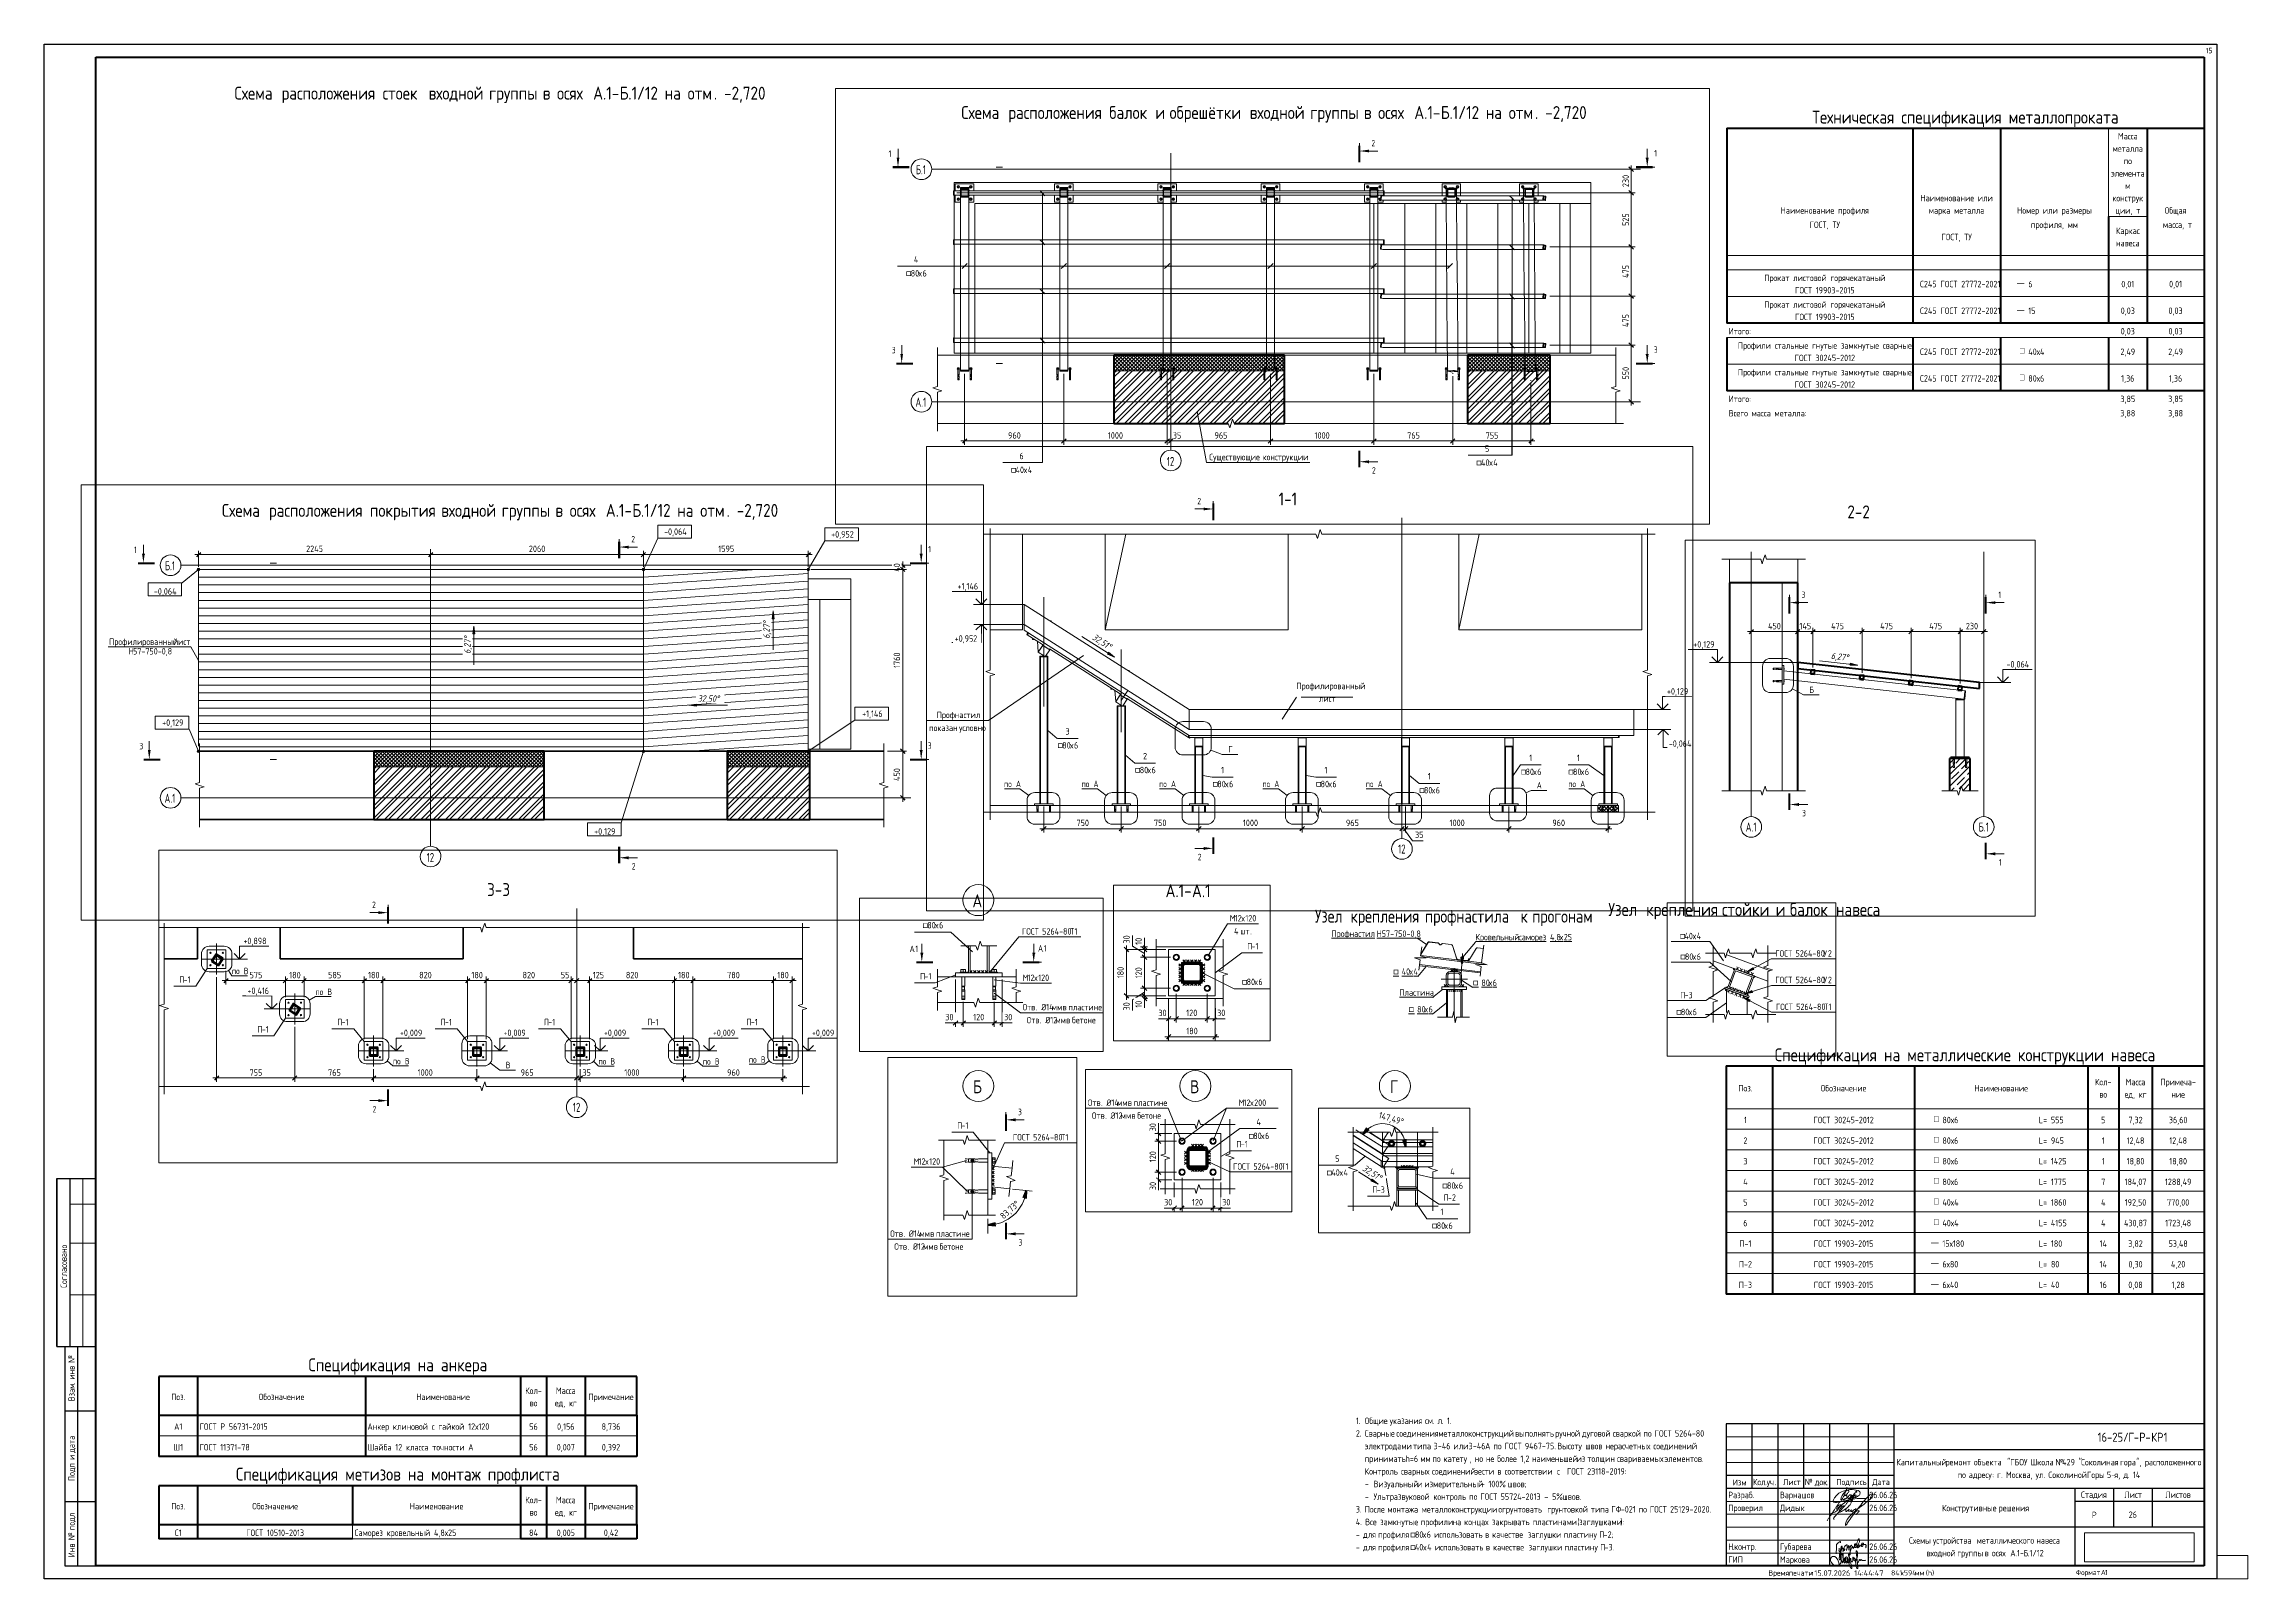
# Paper-space layout 'Layout1' of a CAD drawing. Header units: millimetres. Extents: x -841 to 12, y 0 to 594.
# The model-space entities are those that its viewports show. They can reach past a viewport. Long polylines and large blocks are cut down to what shows.
import ezdxf

# ---------------------------------------------------------------- set-up
doc = ezdxf.new("R2010")
doc.units = ezdxf.units.MM
for name, pattern in [('01 Штриховая _4 мм_', [6, 3.5, -2.5]), ('02 Штрихпунктирная _20 мм_', [25, 20, -2.5, 0, -2.5]), ('02 Штрихпунктирная _5 мм_', [8, 5, -1.5, 0, -1.5]), ('04 Пунктир 10мм', [10, 0, -10])]:
    doc.linetypes.add(name, pattern=pattern)
doc.layers.add('_NPLT_SIGN', color=5, linetype='Continuous', lineweight=9, plot=False)
doc.layers.add('NPLT_SIGN', color=5, linetype='Continuous', lineweight=9, plot=False)
for name, color, linetype, lineweight in [('AA_Dim', 7, 'Continuous', 9), ('AA_Dim-10', 7, 'Continuous', 9), ('AA_Dim-25', 7, 'Continuous', 9), ('AA_Linii', 7, 'Continuous', 9), ('AA_Oformlenie', 7, 'Continuous', 9), ('AA_Razrez', 7, 'Continuous', 9), ('AA_Vinoska', 7, 'Continuous', 9), ('AA_Visotnaya otmetka', 7, 'Continuous', 9), ('AF_Balki', 7, 'Continuous', 20), ('AF_Element', 7, 'Continuous', 20), ('AF_Element_Опалубка', 253, 'Continuous', 20), ('AF_Okno', 7, 'Continuous', 20), ('AF_Perekritie', 7, 'Continuous', 20), ('AF_Perekritie_Опалубка', 253, 'Continuous', 20), ('AF_Pokritie', 7, 'Continuous', 9), ('AF_Stena', 7, 'Continuous', 60), ('AF_Stena_Hatch_Гидроизоляция', 253, 'Continuous', 20), ('AF_Stena_Гидроизоляция', 253, 'Continuous', 20), ('AF_Stena_Опалубка', 253, 'Continuous', 20), ('Gen_Dim', 7, 'Continuous', 9), ('Gen_Fragment', 7, 'Continuous', 9), ('Gen_Stamp', 7, 'Continuous', 9), ('Gen_Table', 7, 'Continuous', 9), ('Gen_Text', 7, 'Continuous', 9), ('KR_Colonna_KG', 7, 'Continuous', 20), ('KR_Detal', 7, 'Continuous', 20), ('KR_Fundament', 7, 'Continuous', 20), ('Импорт в семействах', 250, 'Continuous', 9), ('Оси', 7, 'Continuous', 9)]:
    doc.layers.add(name, color=color, linetype=linetype, lineweight=lineweight)
doc.layers.add('AA_NPLT_Vports', color=254, linetype='Continuous', plot=False)
doc.styles.add('GOST Common', font='GOST_Common.ttf', dxfattribs={"width": 0.85, "height": 62.5})
doc.styles.add('GOST Common_1', font='GOST_Common.ttf', dxfattribs={"width": 0.85, "height": 25})
doc.styles.add('GOST Common_2', font='GOST_Common.ttf', dxfattribs={"width": 0.85, "height": 25})
doc.styles.add('GOST Common_3', font='GOST_Common.ttf', dxfattribs={"width": 0.85, "height": 5})
doc.styles.add('ISOCPEUR', font='isocpeur.ttf', dxfattribs={"width": 0.7, "height": 87.5})
doc.styles.add('ISOCPEUR_1', font='isocpeur.ttf', dxfattribs={"width": 0.9, "height": 62.5})
doc.styles.add('ISOCPEUR_10', font='isocpeur.ttf', dxfattribs={"width": 0.85, "height": 2.3})
doc.styles.add('ISOCPEUR_11', font='isocpeur.ttf', dxfattribs={"width": 0.85, "height": 2})
doc.styles.add('ISOCPEUR_12', font='isocpeur.ttf', dxfattribs={"width": 0.85, "height": 2.1})
doc.styles.add('ISOCPEUR_13', font='isocpeur.ttf', dxfattribs={"width": 0.9, "height": 2})
doc.styles.add('ISOCPEUR_14', font='isocpeur.ttf', dxfattribs={"height": 2.1})
doc.styles.add('ISOCPEUR_15', font='isocpeur.ttf', dxfattribs={"width": 0.85, "height": 3.5})
doc.styles.add('ISOCPEUR_16', font='isocpeur.ttf', dxfattribs={"width": 0.75, "height": 2.5})
doc.styles.add('ISOCPEUR_17', font='isocpeur.ttf', dxfattribs={"width": 0.85, "height": 5})
doc.styles.add('ISOCPEUR_18', font='isocpeur.ttf', dxfattribs={"width": 0.85, "height": 2.5})
doc.styles.add('ISOCPEUR_2', font='isocpeur.ttf', dxfattribs={"width": 0.85, "height": 62.5})
doc.styles.add('ISOCPEUR_3', font='isocpeur.ttf', dxfattribs={"width": 0.85, "height": 62.5})
doc.styles.add('ISOCPEUR_4', font='isocpeur.ttf', dxfattribs={"width": 0.7, "height": 62.5})
doc.styles.add('ISOCPEUR_5', font='isocpeur.ttf', dxfattribs={"width": 0.7, "height": 25})
doc.styles.add('ISOCPEUR_6', font='isocpeur.ttf', dxfattribs={"width": 0.9, "height": 25})
doc.styles.add('ISOCPEUR_7', font='isocpeur.ttf', dxfattribs={"width": 0.85, "height": 25})
doc.styles.add('ISOCPEUR_8', font='isocpeur.ttf', dxfattribs={"width": 0.85, "height": 25})
doc.styles.add('ISOCPEUR_9', font='isocpeur.ttf', dxfattribs={"width": 0.85, "height": 2.5})
doc.styles.add('ISOCPEUR_I', font='isocpeui.ttf', dxfattribs={"width": 0.85, "height": 62.5})
doc.styles.add('ISOCPEUR_I_1', font='isocpeui.ttf', dxfattribs={"width": 0.85, "height": 25})
doc.styles.add('ISOCPEUR_I_2', font='isocpeui.ttf', dxfattribs={"width": 0.7, "height": 0.3})
doc.styles.add('Mipgost', font='mipgost.ttf', dxfattribs={"width": 0.85, "height": 2.5})
doc.styles.add('Mipgost_1', font='mipgost.ttf', dxfattribs={"width": 0.85, "height": 2.5})
doc.dimstyles.new('01_Точн_3_знака__непрозр_', dxfattribs={"dimscale": 304.8, "dimtxt": 62.248823, "dimasz": 0.139436, "dimexe": 0.123031, "dimexo": 0.082021, "dimgap": 0.020505, "dimtad": 1, "dimdec": 3, "dimrnd": 0.001, "dimdsep": 46, "dimtxsty": 'ISOCPEUR_1', "dimblk1": 'OBLIQUE', "dimblk2": 'OBLIQUE', "dimsah": 1, "dimcen": 0.09, "dimdle": 0.123031, "dimazin": 0, "dimtfac": 1, "dimtdec": 4, "dimtix": 1, "dimtmove": 1, "dimatfit": 3, "dimfxl": 1, "dimtvp": 1, "dimtfill": 1, "dimtolj": 1, "dimtzin": 0, "dimlwd": 18, "dimlwe": 18, "dimarcsym": 2})
doc.dimstyles.new('01_Точн_3_знака__непрозр__1', dxfattribs={"dimscale": 304.8, "dimtxt": 62.248823, "dimasz": 0.139436, "dimexe": 0.123031, "dimexo": 0.082021, "dimgap": 0.020505, "dimtad": 1, "dimdec": 3, "dimrnd": 0.001, "dimdsep": 46, "dimtxsty": 'ISOCPEUR_1', "dimblk1": 'OBLIQUE', "dimblk2": 'OBLIQUE', "dimsah": 1, "dimcen": 0.09, "dimdle": 0.123031, "dimazin": 0, "dimtfac": 1, "dimtdec": 4, "dimtix": 1, "dimtmove": 0, "dimatfit": 3, "dimfxl": 1, "dimtvp": 1, "dimtfill": 1, "dimtolj": 1, "dimtzin": 0, "dimlwd": 18, "dimlwe": 18, "dimarcsym": 2})
doc.dimstyles.new('01_Точн_3_знака__непрозр__2', dxfattribs={"dimscale": 304.8, "dimtxt": 24.899529, "dimasz": 0.055774, "dimexe": 0.049213, "dimexo": 0.032808, "dimgap": 0.008202, "dimtad": 1, "dimdec": 3, "dimrnd": 0.001, "dimdsep": 46, "dimtxsty": 'ISOCPEUR_6', "dimblk1": 'OBLIQUE', "dimblk2": 'OBLIQUE', "dimsah": 1, "dimcen": 0.09, "dimdle": 0.049213, "dimazin": 0, "dimtfac": 1, "dimtdec": 4, "dimtix": 1, "dimtmove": 1, "dimatfit": 3, "dimfxl": 1, "dimtvp": 1, "dimtfill": 1, "dimtolj": 1, "dimtzin": 0, "dimlwd": 18, "dimlwe": 18, "dimarcsym": 2})
doc.dimstyles.new('01_Точн_3_знака__непрозр__3', dxfattribs={"dimscale": 304.8, "dimtxt": 24.899529, "dimasz": 0.055774, "dimexe": 0.049213, "dimexo": 0.032808, "dimgap": 0.008202, "dimtad": 1, "dimdec": 3, "dimrnd": 0.001, "dimdsep": 46, "dimtxsty": 'ISOCPEUR_6', "dimblk1": 'OBLIQUE', "dimblk2": 'OBLIQUE', "dimsah": 1, "dimcen": 0.09, "dimdle": 0.049213, "dimazin": 0, "dimtfac": 1, "dimtdec": 4, "dimtix": 1, "dimtmove": 0, "dimatfit": 3, "dimfxl": 1, "dimtvp": 1, "dimtfill": 1, "dimtolj": 1, "dimtzin": 0, "dimlwd": 18, "dimlwe": 18, "dimarcsym": 2})
doc.dimstyles.new('05_Округл_5мм__прозр_', dxfattribs={"dimscale": 304.8, "dimtxt": 62.248823, "dimasz": 0.139436, "dimexe": 0.123031, "dimexo": 0.082021, "dimgap": 0.008202, "dimtad": 1, "dimdec": 0, "dimrnd": 5, "dimdsep": 46, "dimtxsty": 'ISOCPEUR_1', "dimblk1": 'OBLIQUE', "dimblk2": 'OBLIQUE', "dimsah": 1, "dimcen": 0.09, "dimdle": 0.123031, "dimazin": 0, "dimtfac": 1, "dimtdec": 4, "dimtix": 1, "dimtmove": 0, "dimatfit": 3, "dimfxl": 1, "dimtvp": 1, "dimtolj": 1, "dimtzin": 0, "dimlwd": 18, "dimlwe": 18, "dimarcsym": 2})
doc.dimstyles.new('05_Округл_5мм__прозр__1', dxfattribs={"dimscale": 304.8, "dimtxt": 62.248823, "dimasz": 0.139436, "dimexe": 0.123031, "dimexo": 0.082021, "dimgap": 0.008202, "dimtad": 1, "dimdec": 0, "dimrnd": 5, "dimdsep": 46, "dimtxsty": 'ISOCPEUR_1', "dimblk1": 'OBLIQUE', "dimblk2": 'OBLIQUE', "dimsah": 1, "dimcen": 0.09, "dimdle": 0.123031, "dimazin": 0, "dimtfac": 1, "dimtdec": 4, "dimtix": 1, "dimtmove": 1, "dimatfit": 3, "dimfxl": 1, "dimtvp": 1, "dimtolj": 1, "dimtzin": 0, "dimlwd": 18, "dimlwe": 18, "dimarcsym": 2})
doc.dimstyles.new('Стрелка', dxfattribs={"dimscale": 304.8, "dimtxt": 24.899529, "dimasz": 0.098425, "dimexe": 0.07874, "dimexo": 0.049213, "dimgap": 0.016404, "dimtad": 1, "dimdec": 0, "dimzin": 0, "dimdsep": 46, "dimtxsty": 'ISOCPEUR_7', "dimblk1": 'OPEN30', "dimblk2": 'OPEN30', "dimsah": 1, "dimcen": 0.09, "dimazin": 2, "dimtfac": 1, "dimtdec": 4, "dimtix": 1, "dimtmove": 0, "dimatfit": 3, "dimfxl": 1, "dimtvp": 1, "dimtolj": 1, "dimtzin": 0, "dimarcsym": 2})
doc.dimstyles.new('Стрелка_1', dxfattribs={"dimscale": 304.8, "dimtxt": 24.899529, "dimasz": 0.098425, "dimexe": 0.07874, "dimexo": 0.049213, "dimgap": 0.016404, "dimtad": 1, "dimdec": 0, "dimzin": 0, "dimdsep": 46, "dimtxsty": 'ISOCPEUR_7', "dimblk1": 'OPEN30', "dimblk2": 'OPEN30', "dimsah": 1, "dimcen": 0.09, "dimazin": 2, "dimtfac": 1, "dimtdec": 4, "dimtix": 1, "dimtmove": 0, "dimatfit": 3, "dimfxl": 1, "dimtvp": 1, "dimtolj": 1, "dimtzin": 0, "dimarcsym": 2})
picture_1 = doc.add_image_def('image1.jpg', size_in_pixel=(1429, 378))
pattern_1 = [(0, (18661.23, 402.136), (0, 74.551), [])]
pattern_2 = [(3.959, (29206.34, -1818.96), (0.00081, 74.55096), [])]

psp = doc.layouts.get("Layout1")

# ---------------------------------------------------------------- texts
at = {"layer": 'AA_Vinoska', "char_height": 2.5, "attachment_point": 1}
for s, insert, width, style in [('\\LПрофнастил', (-342.73, 250.96), 19.489, 'ISOCPEUR_9'), ('\\L H57-750-0,8', (-326.65, 250.96), 21.0563, 'ISOCPEUR_9'), ('\\LКровельный', (-286.99, 249.63), 18.8076, 'ISOCPEUR_9'), ('\\L\\fISOCPEUR|b0|i0|c204|p34|;\\W.85;\\L ', (-271.48, 249.63), 1.5673, 'ISOCPEUR_9'), ('\\Lсаморез', (-270.18, 249.63), 12.8791, 'ISOCPEUR_9'), ('\\L 4,8', (-259.56, 249.63), 6.3373, 'ISOCPEUR_9'), ('\\L\\fISOCPEUR|b0|i0|c204|p34|;\\W.85;\\Lх', (-254.33, 249.63), 1.8399, 'ISOCPEUR_9'), ('\\L25', (-252.81, 249.63), 3.6797, 'ISOCPEUR_9'), ('\\L\\fISOCPEUR|b0|i0|c130|p34|;\\W.85;\\L□', (-318.89, 236.31), 2.3169, 'ISOCPEUR_18'), ('\\L 40', (-316.97, 236.31), 5.4515, 'ISOCPEUR_9'), ('\\L\\fISOCPEUR|b0|i0|c204|p34|;\\W.85;\\Lх', (-312.48, 236.31), 1.8399, 'ISOCPEUR_9'), ('\\L\\fISOCPEUR|b0|i0|c204|p34|;\\W.85;\\L4', (-310.96, 236.31), 2.0443, 'ISOCPEUR_9'), ('\\L\\fISOCPEUR|b0|i0|c130|p34|;\\W.85;\\L□', (-288.05, 231.98), 2.3169, 'ISOCPEUR_18'), ('\\L 80', (-286.13, 231.98), 5.247, 'ISOCPEUR_9'), ('\\L\\fISOCPEUR|b0|i0|c204|p34|;\\W.85;\\Lх', (-281.8, 231.98), 1.8399, 'ISOCPEUR_9'), ('\\L\\fISOCPEUR|b0|i0|c204|p34|;\\W.85;\\L6', (-280.29, 231.98), 1.8399, 'ISOCPEUR_9'), ('\\LПластина', (-316.44, 228.2), 15.5367, 'ISOCPEUR_9'), ('\\L\\fISOCPEUR|b0|i0|c130|p34|;\\W.85;\\L□', (-312.9, 221.72), 2.3169, 'ISOCPEUR_18'), ('\\L 80', (-310.99, 221.72), 5.247, 'ISOCPEUR_9'), ('\\L\\fISOCPEUR|b0|i0|c204|p34|;\\W.85;\\Lх', (-306.66, 221.72), 1.8399, 'ISOCPEUR_9'), ('\\L\\fISOCPEUR|b0|i0|c204|p34|;\\W.85;\\L6', (-305.14, 221.72), 1.8399, 'ISOCPEUR_9'), ('Разраб', (-189.15, 33.74), 11.5162, 'ISOCPEUR_9'), ('Проверил', (-189.15, 28.74), 14.9234, 'ISOCPEUR_9'), ('\\fISOCPEUR|b0|i0|c204|p34|;\\W.85;.', (-179.65, 33.74), 0.7496, 'ISOCPEUR_9'), ('Дидык', (-169.15, 28.74), 9.8808, 'ISOCPEUR_9'), ('Варнашов', (-169.15, 33.74), 15.8093, 'ISOCPEUR_9'), ('26.06.26', (-134.54, 33.74), 11.0633, 'ISOCPEUR_16'), ('26.06.26', (-134.54, 28.74), 11.0633, 'ISOCPEUR_16'), ('\\fISOCPEUR|b0|i0|c204|p34|;\\W.85;Н', (-189.15, 13.74), 2.0443, 'ISOCPEUR_9'), ('ГИП', (-189.15, 8.74), 5.9285, 'ISOCPEUR_9'), ('\\fISOCPEUR|b0|i0|c204|p34|;\\W.85;.', (-187.47, 13.74), 0.7496, 'ISOCPEUR_9'), ('контр', (-186.85, 13.74), 9.6764, 'ISOCPEUR_9'), ('\\fISOCPEUR|b0|i0|c204|p34|;\\W.85;.', (-178.86, 13.74), 0.7496, 'ISOCPEUR_9'), ('Губарева', (-169.15, 13.74), 13.3481, 'ISOCPEUR_16'), ('Маркова', (-169.15, 8.74), 13.765, 'ISOCPEUR_9'), ('26.06.26', (-134.54, 13.74), 11.0633, 'ISOCPEUR_16'), ('26.06.26', (-134.54, 8.74), 11.0633, 'ISOCPEUR_16')]:
    psp.add_mtext(s, dxfattribs=dict(at, insert=insert, width=width, style=style))
at = {"layer": 'Gen_Stamp', "attachment_point": 1}
for s, insert, char_height, width, style in [('15', (-4.32, 592.55), 2.1, 2.6576, 'ISOCPEUR_12'), ('\\fISOCPEUR|b0|i1|c204|p34|;\\W.7;0', (-164.85, 60.16), 0.3, 0.2245, 'ISOCPEUR_I_2'), ('16-25/', (-46.18, 56.59), 3.5, 14.4464, 'ISOCPEUR_15'), ('\\fISOCPEUR|b0|i0|c204|p34|;\\W.85;Г', (-34.26, 56.59), 3.5, 2.5213, 'ISOCPEUR_15'), ('\\fISOCPEUR|b0|i0|c204|p34|;\\W.85;-', (-32.18, 56.59), 3.5, 2.5213, 'ISOCPEUR_15'), ('\\fISOCPEUR|b0|i0|c204|p34|;\\W.85;Р', (-30.1, 56.59), 3.5, 2.9302, 'ISOCPEUR_15'), ('\\fISOCPEUR|b0|i0|c204|p34|;\\W.85;-', (-27.68, 56.59), 3.5, 2.5213, 'ISOCPEUR_15'), ('КР', (-25.45, 56.59), 3.5, 5.8603, 'ISOCPEUR_15'), ('\\fISOCPEUR|b0|i0|c204|p34|;\\W.85;1', (-20.62, 56.59), 3.5, 1.8399, 'ISOCPEUR_15'), ('Капитальный', (-124.1, 46.43), 2.5, 21.5333, 'ISOCPEUR_9'), ('\\fISOCPEUR|b0|i0|c204|p34|;\\W.85; ', (-106.33, 46.43), 2.5, 1.5673, 'ISOCPEUR_9'), ('ремонт', (-105.04, 46.43), 2.5, 11.7207, 'ISOCPEUR_9'), ('\\fISOCPEUR|b0|i0|c204|p34|;\\W.85; ', (-95.37, 46.43), 2.5, 1.5673, 'ISOCPEUR_9'), ('объекта', (-94.08, 46.43), 2.5, 13.9013, 'ISOCPEUR_9'), (' "', (-82.61, 46.43), 2.5, 3.1346, 'ISOCPEUR_9'), ('ГБОУ', (-80.02, 46.43), 2.5, 7.9728, 'ISOCPEUR_9'), ('\\fISOCPEUR|b0|i0|c204|p34|;\\W.85; ', (-73.44, 46.43), 2.5, 1.5673, 'ISOCPEUR_9'), ('Школа', (-72.15, 46.43), 2.5, 10.1534, 'ISOCPEUR_9'), ('\\fISOCPEUR|b0|i0|c204|p34|;\\W.85; ', (-63.77, 46.43), 2.5, 1.5673, 'ISOCPEUR_9'), ('\\fISOCPEUR|b0|i0|c204|p34|;\\W.85;№', (-62.48, 46.43), 2.5, 3.1346, 'ISOCPEUR_9'), ('429 "', (-59.89, 46.43), 2.5, 8.8586, 'ISOCPEUR_9'), ('Соколиная', (-52.58, 46.43), 2.5, 16.7633, 'ISOCPEUR_9'), ('\\fISOCPEUR|b0|i0|c204|p34|;\\W.85; ', (-38.75, 46.43), 2.5, 1.5673, 'ISOCPEUR_9'), ('гора', (-37.46, 46.43), 2.5, 7.5639, 'ISOCPEUR_9'), ('", ', (-31.22, 46.43), 2.5, 4.0205, 'ISOCPEUR_9'), ('расположенного', (-27.9, 46.43), 2.5, 26.1671, 'ISOCPEUR_9'), ('по', (-100.37, 41.53), 2.5, 3.6797, 'ISOCPEUR_9'), ('\\fISOCPEUR|b0|i0|c204|p34|;\\W.85; ', (-97.34, 41.53), 2.5, 1.5673, 'ISOCPEUR_9'), ('адресу', (-96.04, 41.53), 2.5, 10.9711, 'ISOCPEUR_9'), (': ', (-86.99, 41.53), 2.5, 2.3169, 'ISOCPEUR_9'), ('\\fISOCPEUR|b0|i0|c204|p34|;\\W.85;г', (-85.08, 41.53), 2.5, 1.8399, 'ISOCPEUR_9'), ('. ', (-83.56, 41.53), 2.5, 2.3169, 'ISOCPEUR_9'), ('Москва', (-81.65, 41.53), 2.5, 11.4481, 'ISOCPEUR_9'), (', ', (-72.21, 41.53), 2.5, 2.4532, 'ISOCPEUR_9'), ('ул', (-70.18, 41.53), 2.5, 3.6797, 'ISOCPEUR_9'), ('. ', (-67.15, 41.53), 2.5, 2.3169, 'ISOCPEUR_9'), ('Соколиной', (-65.23, 41.53), 2.5, 16.5589, 'ISOCPEUR_9'), ('\\fISOCPEUR|b0|i0|c204|p34|;\\W.85; ', (-51.57, 41.53), 2.5, 1.5673, 'ISOCPEUR_9'), ('Горы', (-50.28, 41.53), 2.5, 7.5639, 'ISOCPEUR_9'), (' 5-', (-44.04, 41.53), 2.5, 5.247, 'ISOCPEUR_9'), ('\\fISOCPEUR|b0|i0|c204|p34|;\\W.85;я', (-39.71, 41.53), 2.5, 1.8399, 'ISOCPEUR_9'), (', ', (-38.19, 41.53), 2.5, 2.4532, 'ISOCPEUR_9'), ('\\fISOCPEUR|b0|i0|c204|p34|;\\W.85;д', (-36.17, 41.53), 2.5, 1.8399, 'ISOCPEUR_9'), ('. 14', (-34.65, 41.53), 2.5, 5.6559, 'ISOCPEUR_9'), ('Конструтивные', (-106.39, 28.68), 2.5, 25.0086, 'ISOCPEUR_9'), ('\\fISOCPEUR|b0|i0|c204|p34|;\\W.85; ', (-85.76, 28.68), 2.5, 1.5673, 'ISOCPEUR_9'), ('решения', (-84.47, 28.68), 2.5, 13.3561, 'ISOCPEUR_9'), ('26', (-34.15, 26.12), 2.5, 3.6797, 'ISOCPEUR_9'), ('Схемы', (-119.16, 16.13), 2.5, 9.6082, 'ISOCPEUR_9'), ('входной', (-112.41, 11.24), 2.5, 12.8791, 'ISOCPEUR_9'), ('\\fISOCPEUR|b0|i0|c204|p34|;\\W.85; ', (-111.23, 16.13), 2.5, 1.5673, 'ISOCPEUR_9'), ('устройства', (-109.94, 16.13), 2.5, 19.012, 'ISOCPEUR_9'), ('\\fISOCPEUR|b0|i0|c204|p34|;\\W.85; ', (-101.78, 11.24), 2.5, 1.5673, 'ISOCPEUR_9'), ('группы', (-100.49, 11.24), 2.5, 11.2437, 'ISOCPEUR_9'), ('\\fISOCPEUR|b0|i0|c204|p34|;\\W.85; ', (-94.25, 16.13), 2.5, 1.5673, 'ISOCPEUR_9'), ('металлического', (-92.96, 16.13), 2.5, 26.3715, 'ISOCPEUR_9'), ('\\fISOCPEUR|b0|i0|c204|p34|;\\W.85; ', (-91.21, 11.24), 2.5, 1.5673, 'ISOCPEUR_9'), ('\\fISOCPEUR|b0|i0|c204|p34|;\\W.85;в', (-89.92, 11.24), 2.5, 1.8399, 'ISOCPEUR_9'), ('\\fISOCPEUR|b0|i0|c204|p34|;\\W.85; ', (-88.4, 11.24), 2.5, 1.5673, 'ISOCPEUR_9'), ('осях', (-87.11, 11.24), 2.5, 7.0869, 'ISOCPEUR_9'), ('\\fISOCPEUR|b0|i0|c204|p34|;\\W.85; ', (-81.26, 11.24), 2.5, 1.5673, 'ISOCPEUR_9'), ('\\fISOCPEUR|b0|i0|c204|p34|;\\W.85;А', (-79.97, 11.24), 2.5, 2.3169, 'ISOCPEUR_9'), ('.1-', (-78.06, 11.24), 2.5, 3.8842, 'ISOCPEUR_9'), ('\\fISOCPEUR|b0|i0|c204|p34|;\\W.85;Б', (-74.85, 11.24), 2.5, 2.0443, 'ISOCPEUR_9'), ('.1/12', (-73.17, 11.24), 2.5, 7.0188, 'ISOCPEUR_9'), ('\\fISOCPEUR|b0|i0|c204|p34|;\\W.85; ', (-71.2, 16.13), 2.5, 1.5673, 'ISOCPEUR_9'), ('навеса', (-69.9, 16.13), 2.5, 11.1755, 'ISOCPEUR_9')]:
    psp.add_mtext(s, dxfattribs=dict(at, insert=insert, char_height=char_height, width=width, style=style))
at = {"layer": 'Gen_Stamp', "insert": (-155.83, 3.3), "char_height": 2.1, "width": 29.1142, "attachment_point": 1, "line_spacing_factor": 1.149209, "style": 'ISOCPEUR_14'}
psp.add_mtext('15.07.2026 14:44:47', dxfattribs=at)
at = {"layer": 'Gen_Table'}
for s, insert, char_height, width, attachment_point, line_spacing_factor, style in [('Техническая спецификация металлопроката', (-97.36, 568.24), 5, 142.6948, 2, 1.149209, 'ISOCPEUR_17'), ('Масса\\Pметалла\\Pпо\\Pэлемента\\Pм\\Pконструк\\Pции, т', (-34.5, 559.6), 2.5, 15.0881, 2, 1.149209, 'ISOCPEUR_9'), ('Наименование профиля', (-151.75, 530.87), 2.5, 36.4505, 2, 1.149209, 'ISOCPEUR_9'), ('Наименование или\\Pмарка металла', (-100.75, 535.66), 2.5, 28.8915, 2, 1.149209, 'ISOCPEUR_9'), ('Номер или размеры', (-62.88, 530.87), 2.5, 30.5049, 2, 1.149209, 'ISOCPEUR_9'), ('Общая', (-16, 530.87), 2.5, 10.0388, 2, 1.149209, 'ISOCPEUR_9'), ('ГОСТ, ТУ', (-151.75, 525.33), 2.5, 13.893, 2, 1.149209, 'ISOCPEUR_9'), ('ГОСТ, ТУ', (-100.75, 520.59), 2.5, 13.893, 2, 1.149209, 'ISOCPEUR_9'), ('профиля, мм', (-62.88, 525.33), 2.5, 19.2112, 2, 1.149209, 'ISOCPEUR_9'), ('Каркас\\Pнавеса', (-34.5, 522.99), 2.5, 11.0248, 2, 1.149209, 'ISOCPEUR_9'), (' масса, т', (-16, 525.33), 2.5, 15.118, 2, 1.149209, 'ISOCPEUR_9'), ('Прокат листовой горячекатаный\\PГОСТ 19903-2015', (-151.75, 504.77), 2.5, 53.0325, 2, 1.149209, 'ISOCPEUR_9'), ('С245', (-108.5, 502.38), 2.5, 7.2901, 3, 1.149209, 'ISOCPEUR_9'), ('ГОСТ 27772-2021', (-107, 502.38), 2.5, 26.1428, 1, 1.149209, 'ISOCPEUR_9'), ('\\fMipgost|b0|i0|c204|p34|;\\W.85;—', (-74.5, 502.9), 2.5, 2.5783, 3, 0.919238, 'Mipgost'), ('\\fISOCPEUR|b0|i0|c204|p34|;\\W.85;6', (-73, 502.38), 2.5, 1.7628, 1, 1.149209, 'ISOCPEUR_9'), ('0,01', (-34.5, 502.38), 2.5, 5.6468, 2, 1.149209, 'ISOCPEUR_9'), ('0,01', (-16, 502.38), 2.5, 5.6468, 2, 1.149209, 'ISOCPEUR_9'), ('Прокат листовой горячекатаный\\PГОСТ 19903-2015', (-151.75, 494.45), 2.5, 53.0325, 2, 1.149209, 'ISOCPEUR_9'), ('С245', (-108.5, 492.05), 2.5, 7.2901, 3, 1.149209, 'ISOCPEUR_9'), ('ГОСТ 27772-2021', (-107, 492.05), 2.5, 26.1428, 1, 1.149209, 'ISOCPEUR_9'), ('\\fMipgost|b0|i0|c204|p34|;\\W.85;—', (-74.5, 492.57), 2.5, 2.5783, 3, 0.919238, 'Mipgost'), ('15', (-73, 492.05), 2.5, 3.0176, 1, 1.149209, 'ISOCPEUR_9'), ('0,03', (-34.5, 492.05), 2.5, 6.1548, 2, 1.149209, 'ISOCPEUR_9'), ('0,03', (-16, 492.05), 2.5, 6.1548, 2, 1.149209, 'ISOCPEUR_9'), ('Итого:', (-188.97, 484.12), 2.5, 10.3077, 1, 1.149209, 'ISOCPEUR_9'), ('Профили стальные гнутые замкнутые сварные\\PГОСТ 30245-2012', (-151.75, 478.58), 2.5, 74.7236, 2, 1.149209, 'ISOCPEUR_9'), ('0,03', (-34.5, 484.12), 2.5, 6.1548, 2, 1.149209, 'ISOCPEUR_9'), ('0,03', (-16, 484.12), 2.5, 6.1548, 2, 1.149209, 'ISOCPEUR_9'), ('С245', (-108.5, 476.19), 2.5, 7.2901, 3, 1.149209, 'ISOCPEUR_9'), ('ГОСТ 27772-2021', (-107, 476.19), 2.5, 26.1428, 1, 1.149209, 'ISOCPEUR_9'), ('\\fMipgost|b0|i0|c130|p34|;\\W.85;□', (-74.5, 476.71), 2.5, 2.2143, 3, 0.919238, 'Mipgost_1'), ('40х4', (-73, 476.19), 2.5, 7.5291, 1, 1.149209, 'ISOCPEUR_9'), ('2,49', (-34.5, 476.19), 2.5, 6.3938, 2, 1.149209, 'ISOCPEUR_9'), ('2,49', (-16, 476.19), 2.5, 6.3938, 2, 1.149209, 'ISOCPEUR_9'), ('Профили стальные гнутые замкнутые сварные\\PГОСТ 30245-2012', (-151.75, 468.26), 2.5, 74.7236, 2, 1.149209, 'ISOCPEUR_9'), ('С245', (-108.5, 465.86), 2.5, 7.2901, 3, 1.149209, 'ISOCPEUR_9'), ('ГОСТ 27772-2021', (-107, 465.86), 2.5, 26.1428, 1, 1.149209, 'ISOCPEUR_9'), ('\\fMipgost|b0|i0|c130|p34|;\\W.85;□', (-74.5, 466.38), 2.5, 2.2143, 3, 0.919238, 'Mipgost_1'), ('80х6', (-73, 465.86), 2.5, 7.0511, 1, 1.149209, 'ISOCPEUR_9'), ('1,36', (-34.5, 465.86), 2.5, 5.6468, 2, 1.149209, 'ISOCPEUR_9'), ('1,36', (-16, 465.86), 2.5, 5.6468, 2, 1.149209, 'ISOCPEUR_9'), ('Всего масса металла:', (-188.97, 452.39), 2.5, 35.0762, 1, 1.149209, 'ISOCPEUR_9'), ('Итого:', (-188.97, 457.93), 2.5, 10.3077, 1, 1.149209, 'ISOCPEUR_9'), ('3,88', (-34.5, 452.39), 2.5, 6.1548, 2, 1.149209, 'ISOCPEUR_9'), ('3,85', (-34.5, 457.93), 2.5, 6.1548, 2, 1.149209, 'ISOCPEUR_9'), ('3,88', (-16, 452.39), 2.5, 6.1548, 2, 1.149209, 'ISOCPEUR_9'), ('3,85', (-16, 457.93), 2.5, 6.1548, 2, 1.149209, 'ISOCPEUR_9'), ('Спецификация на металлические конструкции навеса', (-97.5, 205.33), 5, 172.8113, 2, 1.149209, 'ISOCPEUR_17'), ('Поз.', (-182.5, 191.15), 2.5, 6.1548, 2, 1.149209, 'ISOCPEUR_9'), ('Обозначение', (-144.5, 191.15), 2.5, 19.749, 2, 1.149209, 'ISOCPEUR_9'), ('Наименование', (-83.5, 191.15), 2.5, 22.1093, 2, 1.149209, 'ISOCPEUR_9'), ('Кол-\\Pво', (-44, 193.55), 2.5, 7.2901, 2, 1.149209, 'ISOCPEUR_9'), ('Масса\\Pед, кг', (-31.5, 193.55), 2.5, 9.4114, 2, 1.149209, 'ISOCPEUR_9'), ('Примеча-\\Pние', (-15, 193.55), 2.5, 14.8192, 2, 1.149209, 'ISOCPEUR_9'), ('\\fISOCPEUR|b0|i0|c204|p34|;\\W.85;2', (-182.5, 170.88), 2.5, 1.7628, 2, 1.149209, 'ISOCPEUR_9'), ('\\fISOCPEUR|b0|i0|c204|p34|;\\W.85;1', (-182.5, 178.86), 2.5, 1.2549, 2, 1.149209, 'ISOCPEUR_9'), ('ГОСТ 30245-2012', (-144.5, 178.86), 2.5, 26.3818, 2, 1.149209, 'ISOCPEUR_9'), ('ГОСТ 30245-2012', (-144.5, 170.88), 2.5, 26.3818, 2, 1.149209, 'ISOCPEUR_9'), (' \\fMipgost|b0|i0|c130|p34|;\\W.85;□', (-107.75, 179.38), 2.5, 2.73, 3, 0.919238, 'Mipgost'), (' \\fMipgost|b0|i0|c130|p34|;\\W.85;□', (-107.75, 171.4), 2.5, 2.73, 3, 0.919238, 'Mipgost'), ('80х6', (-106.25, 178.86), 2.5, 7.0511, 1, 1.149209, 'ISOCPEUR_9'), ('80х6', (-106.25, 170.88), 2.5, 7.0511, 1, 1.149209, 'ISOCPEUR_9'), ('L=', (-65.75, 178.86), 2.5, 3.5255, 3, 1.149209, 'ISOCPEUR_9'), ('L=', (-65.75, 170.88), 2.5, 3.5255, 3, 1.149209, 'ISOCPEUR_9'), ('555', (-64.25, 178.86), 2.5, 5.2883, 1, 1.149209, 'ISOCPEUR_9'), ('945', (-64.25, 170.88), 2.5, 5.5273, 1, 1.149209, 'ISOCPEUR_9'), ('\\fISOCPEUR|b0|i0|c204|p34|;\\W.85;5', (-44, 178.86), 2.5, 1.7628, 2, 1.149209, 'ISOCPEUR_9'), ('\\fISOCPEUR|b0|i0|c204|p34|;\\W.85;1', (-44, 170.88), 2.5, 1.2549, 2, 1.149209, 'ISOCPEUR_9'), ('12,48', (-31.5, 170.88), 2.5, 7.6486, 2, 1.149209, 'ISOCPEUR_9'), ('7,32', (-31.5, 178.86), 2.5, 6.1548, 2, 1.149209, 'ISOCPEUR_9'), ('36,60', (-15, 178.86), 2.5, 7.9175, 2, 1.149209, 'ISOCPEUR_9'), ('12,48', (-15, 170.88), 2.5, 7.6486, 2, 1.149209, 'ISOCPEUR_9'), ('\\fISOCPEUR|b0|i0|c204|p34|;\\W.85;3', (-182.5, 162.91), 2.5, 1.7628, 2, 1.149209, 'ISOCPEUR_9'), ('ГОСТ 30245-2012', (-144.5, 162.91), 2.5, 26.3818, 2, 1.149209, 'ISOCPEUR_9'), (' \\fMipgost|b0|i0|c130|p34|;\\W.85;□', (-107.75, 163.43), 2.5, 2.73, 3, 0.919238, 'Mipgost'), ('80х6', (-106.25, 162.91), 2.5, 7.0511, 1, 1.149209, 'ISOCPEUR_9'), ('L=', (-65.75, 162.91), 2.5, 3.5255, 3, 1.149209, 'ISOCPEUR_9'), ('1425', (-64.25, 162.91), 2.5, 6.7822, 1, 1.149209, 'ISOCPEUR_9'), ('\\fISOCPEUR|b0|i0|c204|p34|;\\W.85;1', (-44, 162.91), 2.5, 1.2549, 2, 1.149209, 'ISOCPEUR_9'), ('18,80', (-31.5, 162.91), 2.5, 7.4096, 2, 1.149209, 'ISOCPEUR_9'), ('18,80', (-15, 162.91), 2.5, 7.4096, 2, 1.149209, 'ISOCPEUR_9'), ('\\fISOCPEUR|b0|i0|c204|p34|;\\W.85;4', (-182.5, 154.93), 2.5, 2.0018, 2, 1.149209, 'ISOCPEUR_9'), ('ГОСТ 30245-2012', (-144.5, 154.93), 2.5, 26.3818, 2, 1.149209, 'ISOCPEUR_9'), (' \\fMipgost|b0|i0|c130|p34|;\\W.85;□', (-107.75, 155.45), 2.5, 2.73, 3, 0.919238, 'Mipgost'), ('80х6', (-106.25, 154.93), 2.5, 7.0511, 1, 1.149209, 'ISOCPEUR_9'), ('L=', (-65.75, 154.93), 2.5, 3.5255, 3, 1.149209, 'ISOCPEUR_9'), ('1775', (-64.25, 154.93), 2.5, 6.5432, 1, 1.149209, 'ISOCPEUR_9'), ('\\fISOCPEUR|b0|i0|c204|p34|;\\W.85;7', (-44, 154.93), 2.5, 1.7628, 2, 1.149209, 'ISOCPEUR_9'), ('184,07', (-31.5, 154.93), 2.5, 9.4114, 2, 1.149209, 'ISOCPEUR_9'), ('1288,49', (-15, 154.93), 2.5, 11.1742, 2, 1.149209, 'ISOCPEUR_9'), ('\\fISOCPEUR|b0|i0|c204|p34|;\\W.85;5', (-182.5, 146.96), 2.5, 1.7628, 2, 1.149209, 'ISOCPEUR_9'), ('ГОСТ 30245-2012', (-144.5, 146.96), 2.5, 26.3818, 2, 1.149209, 'ISOCPEUR_9'), (' \\fMipgost|b0|i0|c130|p34|;\\W.85;□', (-107.75, 147.48), 2.5, 2.73, 3, 0.919238, 'Mipgost'), ('40х4', (-106.25, 146.96), 2.5, 7.5291, 1, 1.149209, 'ISOCPEUR_9'), ('L=', (-65.75, 146.96), 2.5, 3.5255, 3, 1.149209, 'ISOCPEUR_9'), ('1860', (-64.25, 146.96), 2.5, 6.5432, 1, 1.149209, 'ISOCPEUR_9'), ('\\fISOCPEUR|b0|i0|c204|p34|;\\W.85;4', (-44, 146.96), 2.5, 2.0018, 2, 1.149209, 'ISOCPEUR_9'), ('192,50', (-31.5, 146.96), 2.5, 9.1724, 2, 1.149209, 'ISOCPEUR_9'), ('770,00', (-15, 146.96), 2.5, 9.6803, 2, 1.149209, 'ISOCPEUR_9'), ('\\fISOCPEUR|b0|i0|c204|p34|;\\W.85;6', (-182.5, 138.98), 2.5, 1.7628, 2, 1.149209, 'ISOCPEUR_9'), ('ГОСТ 30245-2012', (-144.5, 138.98), 2.5, 26.3818, 2, 1.149209, 'ISOCPEUR_9'), (' \\fMipgost|b0|i0|c130|p34|;\\W.85;□', (-107.75, 139.5), 2.5, 2.73, 3, 0.919238, 'Mipgost'), ('40х4', (-106.25, 138.98), 2.5, 7.5291, 1, 1.149209, 'ISOCPEUR_9'), ('L=', (-65.75, 138.98), 2.5, 3.5255, 3, 1.149209, 'ISOCPEUR_9'), ('4155', (-64.25, 138.98), 2.5, 6.7822, 1, 1.149209, 'ISOCPEUR_9'), ('\\fISOCPEUR|b0|i0|c204|p34|;\\W.85;4', (-44, 138.98), 2.5, 2.0018, 2, 1.149209, 'ISOCPEUR_9'), ('430,87', (-31.5, 138.98), 2.5, 9.9193, 2, 1.149209, 'ISOCPEUR_9'), ('1723,48', (-15, 138.98), 2.5, 11.1742, 2, 1.149209, 'ISOCPEUR_9'), ('П-1', (-182.5, 131.01), 2.5, 5.0194, 2, 1.149209, 'ISOCPEUR_9'), ('ГОСТ 19903-2015', (-144.5, 131.01), 2.5, 25.6349, 2, 1.149209, 'ISOCPEUR_9'), (' —', (-107.75, 131.53), 2.5, 3.6703, 3, 0.919238, 'Mipgost'), ('15х180', (-106.25, 131.01), 2.5, 9.5608, 1, 1.149209, 'ISOCPEUR_9'), ('L=', (-65.75, 131.01), 2.5, 3.5255, 3, 1.149209, 'ISOCPEUR_9'), ('180', (-64.25, 131.01), 2.5, 4.7804, 1, 1.149209, 'ISOCPEUR_9'), ('14', (-44, 131.01), 2.5, 3.2566, 2, 1.149209, 'ISOCPEUR_9'), ('3,82', (-31.5, 131.01), 2.5, 6.1548, 2, 1.149209, 'ISOCPEUR_9'), ('53,48', (-15, 131.01), 2.5, 8.1565, 2, 1.149209, 'ISOCPEUR_9'), ('П-2', (-182.5, 123.03), 2.5, 5.5273, 2, 1.149209, 'ISOCPEUR_9'), ('ГОСТ 19903-2015', (-144.5, 123.03), 2.5, 25.6349, 2, 1.149209, 'ISOCPEUR_9'), (' —', (-107.75, 123.55), 2.5, 3.6703, 3, 0.919238, 'Mipgost'), ('6х80', (-106.25, 123.03), 2.5, 7.0511, 1, 1.149209, 'ISOCPEUR_9'), ('L=', (-65.75, 123.03), 2.5, 3.5255, 3, 1.149209, 'ISOCPEUR_9'), ('80', (-64.25, 123.03), 2.5, 3.5255, 1, 1.149209, 'ISOCPEUR_9'), ('14', (-44, 123.03), 2.5, 3.2566, 2, 1.149209, 'ISOCPEUR_9'), ('0,30', (-31.5, 123.03), 2.5, 6.1548, 2, 1.149209, 'ISOCPEUR_9'), ('4,20', (-15, 123.03), 2.5, 6.3938, 2, 1.149209, 'ISOCPEUR_9'), ('П-3', (-182.5, 115.06), 2.5, 5.5273, 2, 1.149209, 'ISOCPEUR_9'), ('ГОСТ 19903-2015', (-144.5, 115.06), 2.5, 25.6349, 2, 1.149209, 'ISOCPEUR_9'), (' —', (-107.75, 115.57), 2.5, 3.6703, 3, 0.919238, 'Mipgost'), ('6х40', (-106.25, 115.06), 2.5, 7.2901, 1, 1.149209, 'ISOCPEUR_9'), ('L=', (-65.75, 115.06), 2.5, 3.5255, 3, 1.149209, 'ISOCPEUR_9'), ('40', (-64.25, 115.06), 2.5, 3.7646, 1, 1.149209, 'ISOCPEUR_9'), ('16', (-44, 115.06), 2.5, 3.0176, 2, 1.149209, 'ISOCPEUR_9'), ('0,08', (-31.5, 115.06), 2.5, 6.1548, 2, 1.149209, 'ISOCPEUR_9'), ('1,28', (-15, 115.06), 2.5, 5.6468, 2, 1.149209, 'ISOCPEUR_9'), ('Спецификация на анкера', (-704.07, 85.36), 5, 80.3704, 2, 1.149209, 'ISOCPEUR_17'), ('Поз.', (-789.07, 71.7), 2.5, 6.1548, 2, 1.149209, 'ISOCPEUR_9'), ('Обозначение', (-749.07, 71.7), 2.5, 19.749, 2, 1.149209, 'ISOCPEUR_9'), ('Наименование', (-686.57, 71.7), 2.5, 22.1093, 2, 1.149209, 'ISOCPEUR_9'), ('Кол-\\Pво', (-651.57, 74.09), 2.5, 7.2901, 2, 1.149209, 'ISOCPEUR_9'), ('Масса\\Pед, кг', (-639.07, 74.09), 2.5, 9.4114, 2, 1.149209, 'ISOCPEUR_9'), ('Примечание', (-621.57, 71.7), 2.5, 18.3448, 2, 1.149209, 'ISOCPEUR_9'), ('А1', (-789.07, 60.2), 2.5, 3.5255, 2, 1.149209, 'ISOCPEUR_9'), ('ГОСТ Р 56731-2015', (-780.82, 60.2), 2.5, 29.1305, 1, 1.149209, 'ISOCPEUR_9'), ('Анкер клиновой с гайкой 12х120', (-715.82, 60.2), 2.5, 51.2697, 1, 1.149209, 'ISOCPEUR_9'), ('56', (-651.57, 60.2), 2.5, 3.5255, 2, 1.149209, 'ISOCPEUR_9'), ('0,156', (-639.07, 60.2), 2.5, 7.4096, 2, 1.149209, 'ISOCPEUR_9'), ('8,736', (-621.57, 60.2), 2.5, 7.9175, 2, 1.149209, 'ISOCPEUR_9'), ('Ш1', (-789.07, 52.2), 2.5, 3.7646, 2, 1.149209, 'ISOCPEUR_9'), ('ГОСТ 11371-78', (-780.82, 52.2), 2.5, 21.6014, 1, 1.149209, 'ISOCPEUR_9'), ('Шайба 12 класса точности А', (-715.82, 52.2), 2.5, 46.6686, 1, 1.149209, 'ISOCPEUR_9'), ('56', (-651.57, 52.2), 2.5, 3.5255, 2, 1.149209, 'ISOCPEUR_9'), ('0,007', (-639.07, 52.2), 2.5, 7.9175, 2, 1.149209, 'ISOCPEUR_9'), ('0,392', (-621.57, 52.2), 2.5, 7.9175, 2, 1.149209, 'ISOCPEUR_9'), ('Спецификация метизов на монтаж профлиста', (-704.07, 43.06), 5, 148.013, 2, 1.149209, 'ISOCPEUR_17'), ('Поз.', (-789.07, 29.39), 2.5, 6.1548, 2, 1.149209, 'ISOCPEUR_9'), ('Обозначение', (-751.57, 29.39), 2.5, 19.749, 2, 1.149209, 'ISOCPEUR_9'), ('Наименование', (-689.07, 29.39), 2.5, 22.1093, 2, 1.149209, 'ISOCPEUR_9'), ('Кол-\\Pво', (-651.57, 31.79), 2.5, 7.2901, 2, 1.149209, 'ISOCPEUR_9'), ('Масса\\Pед, кг', (-639.07, 31.79), 2.5, 9.4114, 2, 1.149209, 'ISOCPEUR_9'), ('Примечание', (-621.57, 29.39), 2.5, 18.3448, 2, 1.149209, 'ISOCPEUR_9'), ('С1', (-789.07, 19.12), 2.5, 3.0176, 2, 1.149209, 'ISOCPEUR_9'), ('ГОСТ 10510-2013', (-751.57, 19.12), 2.5, 25.127, 2, 1.149209, 'ISOCPEUR_9'), ('Саморез кровельный 4,8х25', (-720.82, 19.12), 2.5, 43.4717, 1, 1.149209, 'ISOCPEUR_9'), ('84', (-651.57, 19.12), 2.5, 3.7646, 2, 1.149209, 'ISOCPEUR_9'), ('0,005', (-639.07, 19.12), 2.5, 7.9175, 2, 1.149209, 'ISOCPEUR_9'), ('0,42', (-621.57, 19.12), 2.5, 6.3938, 2, 1.149209, 'ISOCPEUR_9')]:
    psp.add_mtext(s, dxfattribs=dict(at, insert=insert, char_height=char_height, width=width, attachment_point=attachment_point, line_spacing_factor=line_spacing_factor, style=style))
at = {"layer": 'Gen_Text', "attachment_point": 1}
for s, insert, char_height, width, style in [('Схема', (-767.29, 577.51), 5, 19.012, 'ISOCPEUR_17'), ('\\fISOCPEUR|b0|i0|c204|p34|;\\W.85; ', (-751.6, 577.51), 5, 3.0665, 'ISOCPEUR_17'), ('расположения', (-749.07, 577.51), 5, 44.2932, 'ISOCPEUR_17'), ('\\fISOCPEUR|b0|i0|c204|p34|;\\W.85; ', (-712.52, 577.51), 5, 3.0665, 'ISOCPEUR_17'), ('стоек', (-709.99, 577.51), 5, 18.535, 'ISOCPEUR_17'), ('\\fISOCPEUR|b0|i0|c204|p34|;\\W.85; ', (-694.7, 577.51), 5, 3.0665, 'ISOCPEUR_17'), ('входной', (-692.17, 577.51), 5, 25.2812, 'ISOCPEUR_17'), ('\\fISOCPEUR|b0|i0|c204|p34|;\\W.85; ', (-671.31, 577.51), 5, 3.0665, 'ISOCPEUR_17'), ('группы', (-668.78, 577.51), 5, 22.1466, 'ISOCPEUR_17'), ('\\fISOCPEUR|b0|i0|c204|p34|;\\W.85; ', (-650.51, 577.51), 5, 3.0665, 'ISOCPEUR_17'), ('\\fISOCPEUR|b0|i0|c204|p34|;\\W.85;в', (-647.98, 577.51), 5, 3.6116, 'ISOCPEUR_17'), ('\\fISOCPEUR|b0|i0|c204|p34|;\\W.85; ', (-645, 577.51), 5, 3.0665, 'ISOCPEUR_17'), ('осях', (-642.47, 577.51), 5, 13.9013, 'ISOCPEUR_17'), ('\\fISOCPEUR|b0|i0|c204|p34|;\\W.85; ', (-631, 577.51), 5, 3.0665, 'ISOCPEUR_17'), ('\\fISOCPEUR|b0|i0|c204|p34|;\\W.85;А', (-628.47, 577.51), 5, 4.6338, 'ISOCPEUR_17'), ('.1-', (-624.65, 577.51), 5, 7.7684, 'ISOCPEUR_17'), ('\\fISOCPEUR|b0|i0|c204|p34|;\\W.85;Б', (-618.24, 577.51), 5, 4.0886, 'ISOCPEUR_17'), ('.1/12 ', (-614.86, 577.51), 5, 17.0359, 'ISOCPEUR_17'), ('на', (-600.81, 577.51), 5, 7.7002, 'ISOCPEUR_17'), ('\\fISOCPEUR|b0|i0|c204|p34|;\\W.85; ', (-594.45, 577.51), 5, 3.0665, 'ISOCPEUR_17'), ('отм', (-591.92, 577.51), 5, 12.334, 'ISOCPEUR_17'), ('. -2,720', (-581.75, 577.51), 5, 24.4635, 'ISOCPEUR_17'), ('Схема', (-486.01, 570.01), 5, 19.012, 'ISOCPEUR_17'), ('\\fISOCPEUR|b0|i0|c204|p34|;\\W.85; ', (-470.33, 570.01), 5, 3.0665, 'ISOCPEUR_17'), ('расположения', (-467.8, 570.01), 5, 44.2932, 'ISOCPEUR_17'), ('\\fISOCPEUR|b0|i0|c204|p34|;\\W.85; ', (-431.25, 570.01), 5, 3.0665, 'ISOCPEUR_17'), ('балок', (-428.72, 570.01), 5, 18.535, 'ISOCPEUR_17'), ('\\fISOCPEUR|b0|i0|c204|p34|;\\W.85; ', (-413.43, 570.01), 5, 3.0665, 'ISOCPEUR_17'), ('\\fISOCPEUR|b0|i0|c204|p34|;\\W.85;и', (-410.9, 570.01), 5, 3.6116, 'ISOCPEUR_17'), ('\\fISOCPEUR|b0|i0|c204|p34|;\\W.85; ', (-407.92, 570.01), 5, 3.0665, 'ISOCPEUR_17'), ('обрешётки', (-405.39, 570.01), 5, 34.5487, 'ISOCPEUR_17'), ('\\fISOCPEUR|b0|i0|c204|p34|;\\W.85; ', (-376.88, 570.01), 5, 3.0665, 'ISOCPEUR_17'), ('входной', (-374.35, 570.01), 5, 25.2812, 'ISOCPEUR_17'), ('\\fISOCPEUR|b0|i0|c204|p34|;\\W.85; ', (-353.49, 570.01), 5, 3.0665, 'ISOCPEUR_17'), ('группы', (-350.96, 570.01), 5, 22.1466, 'ISOCPEUR_17'), ('\\fISOCPEUR|b0|i0|c204|p34|;\\W.85; ', (-332.69, 570.01), 5, 3.0665, 'ISOCPEUR_17'), ('\\fISOCPEUR|b0|i0|c204|p34|;\\W.85;в', (-330.16, 570.01), 5, 3.6116, 'ISOCPEUR_17'), ('\\fISOCPEUR|b0|i0|c204|p34|;\\W.85; ', (-327.18, 570.01), 5, 3.0665, 'ISOCPEUR_17'), ('осях', (-324.65, 570.01), 5, 13.9013, 'ISOCPEUR_17'), ('\\fISOCPEUR|b0|i0|c204|p34|;\\W.85; ', (-313.18, 570.01), 5, 3.0665, 'ISOCPEUR_17'), ('\\fISOCPEUR|b0|i0|c204|p34|;\\W.85;А', (-310.65, 570.01), 5, 4.6338, 'ISOCPEUR_17'), ('.1-', (-306.83, 570.01), 5, 7.7684, 'ISOCPEUR_17'), ('\\fISOCPEUR|b0|i0|c204|p34|;\\W.85;Б', (-300.42, 570.01), 5, 4.0886, 'ISOCPEUR_17'), ('.1/12 ', (-297.04, 570.01), 5, 17.0359, 'ISOCPEUR_17'), ('на', (-282.99, 570.01), 5, 7.7002, 'ISOCPEUR_17'), ('\\fISOCPEUR|b0|i0|c204|p34|;\\W.85; ', (-276.63, 570.01), 5, 3.0665, 'ISOCPEUR_17'), ('отм', (-274.1, 570.01), 5, 12.334, 'ISOCPEUR_17'), ('. -2,720', (-263.93, 570.01), 5, 24.4635, 'ISOCPEUR_17'), ('1-1', (-363.17, 420.45), 5, 8.7905, 'ISOCPEUR_17'), ('Схема', (-772.18, 416.03), 5, 19.012, 'ISOCPEUR_17'), ('\\fISOCPEUR|b0|i0|c204|p34|;\\W.85; ', (-756.49, 416.03), 5, 3.0665, 'ISOCPEUR_17'), ('расположения', (-753.96, 416.03), 5, 44.2932, 'ISOCPEUR_17'), ('\\fISOCPEUR|b0|i0|c204|p34|;\\W.85; ', (-717.42, 416.03), 5, 3.0665, 'ISOCPEUR_17'), ('покрытия', (-714.89, 416.03), 5, 30.392, 'ISOCPEUR_17'), ('\\fISOCPEUR|b0|i0|c204|p34|;\\W.85; ', (-689.81, 416.03), 5, 3.0665, 'ISOCPEUR_17'), ('входной', (-687.28, 416.03), 5, 25.2812, 'ISOCPEUR_17'), ('\\fISOCPEUR|b0|i0|c204|p34|;\\W.85; ', (-666.42, 416.03), 5, 3.0665, 'ISOCPEUR_17'), ('группы', (-663.89, 416.03), 5, 22.1466, 'ISOCPEUR_17'), ('\\fISOCPEUR|b0|i0|c204|p34|;\\W.85; ', (-645.62, 416.03), 5, 3.0665, 'ISOCPEUR_17'), ('\\fISOCPEUR|b0|i0|c204|p34|;\\W.85;в', (-643.09, 416.03), 5, 3.6116, 'ISOCPEUR_17'), ('\\fISOCPEUR|b0|i0|c204|p34|;\\W.85; ', (-640.11, 416.03), 5, 3.0665, 'ISOCPEUR_17'), ('осях', (-637.58, 416.03), 5, 13.9013, 'ISOCPEUR_17'), ('\\fISOCPEUR|b0|i0|c204|p34|;\\W.85; ', (-626.11, 416.03), 5, 3.0665, 'ISOCPEUR_17'), ('\\fISOCPEUR|b0|i0|c204|p34|;\\W.85;А', (-623.58, 416.03), 5, 4.6338, 'ISOCPEUR_17'), ('.1-', (-619.75, 416.03), 5, 7.7684, 'ISOCPEUR_17'), ('\\fISOCPEUR|b0|i0|c204|p34|;\\W.85;Б', (-613.35, 416.03), 5, 4.0886, 'ISOCPEUR_17'), ('.1/12 ', (-609.97, 416.03), 5, 17.0359, 'ISOCPEUR_17'), ('на', (-595.92, 416.03), 5, 7.7002, 'ISOCPEUR_17'), ('\\fISOCPEUR|b0|i0|c204|p34|;\\W.85; ', (-589.56, 416.03), 5, 3.0665, 'ISOCPEUR_17'), ('отм', (-587.03, 416.03), 5, 12.334, 'ISOCPEUR_17'), ('. -2,720', (-576.86, 416.03), 5, 24.4635, 'ISOCPEUR_17'), ('2-2', (-143.04, 415.45), 5, 10.8348, 'ISOCPEUR_17'), ('3-3', (-669.52, 269.27), 5, 10.8348, 'ISOCPEUR_17'), ('\\fISOCPEUR|b0|i0|c204|p34|;\\W.85;А', (-481.69, 264.92), 5, 4.6338, 'ISOCPEUR_17'), ('\\fISOCPEUR|b0|i0|c204|p34|;\\W.85;А', (-406.93, 268.83), 5, 4.6338, 'ISOCPEUR_17'), ('.1-', (-403.11, 268.83), 5, 7.7684, 'ISOCPEUR_17'), ('\\fISOCPEUR|b0|i0|c204|p34|;\\W.85;А', (-396.7, 268.83), 5, 4.6338, 'ISOCPEUR_17'), ('.1', (-392.88, 268.83), 5, 4.1567, 'ISOCPEUR_17'), ('Узел', (-235.55, 261.58), 5, 14.6508, 'ISOCPEUR_17'), ('\\fISOCPEUR|b0|i0|c204|p34|;\\W.85; ', (-223.46, 261.58), 5, 3.0665, 'ISOCPEUR_17'), ('крепления', (-220.93, 261.58), 5, 32.5044, 'ISOCPEUR_17'), ('\\fISOCPEUR|b0|i0|c204|p34|;\\W.85; ', (-194.11, 261.58), 5, 3.0665, 'ISOCPEUR_17'), ('стойки', (-191.58, 261.58), 5, 22.1466, 'ISOCPEUR_17'), ('\\fISOCPEUR|b0|i0|c204|p34|;\\W.85; ', (-173.31, 261.58), 5, 3.0665, 'ISOCPEUR_17'), ('\\fISOCPEUR|b0|i0|c204|p34|;\\W.85;и', (-170.78, 261.58), 5, 3.6116, 'ISOCPEUR_17'), ('\\fISOCPEUR|b0|i0|c204|p34|;\\W.85; ', (-167.8, 261.58), 5, 3.0665, 'ISOCPEUR_17'), ('балок', (-165.27, 261.58), 5, 18.535, 'ISOCPEUR_17'), ('\\fISOCPEUR|b0|i0|c204|p34|;\\W.85; ', (-149.98, 261.58), 5, 3.0665, 'ISOCPEUR_17'), ('навеса', (-147.45, 261.58), 5, 22.0785, 'ISOCPEUR_17'), ('\\fISOCPEUR|b0|i0|c204|p34|;\\W.85;Б', (-481.47, 192.99), 5, 4.0886, 'ISOCPEUR_17'), ('\\fISOCPEUR|b0|i0|c204|p34|;\\W.85;В', (-397.44, 192.99), 5, 4.0886, 'ISOCPEUR_17'), ('\\fISOCPEUR|b0|i0|c204|p34|;\\W.85;Г', (-320.06, 192.99), 5, 3.6116, 'ISOCPEUR_17'), ('1.', (-333.28, 62.45), 2.5, 4.1569, 'ISOCPEUR_9'), ('Общие', (-329.85, 62.45), 2.5, 10.1534, 'ISOCPEUR_9'), ('\\fISOCPEUR|b0|i0|c204|p34|;\\W.85; ', (-321.48, 62.45), 2.5, 1.5673, 'ISOCPEUR_9'), ('указания', (-320.18, 62.45), 2.5, 14.9916, 'ISOCPEUR_9'), ('\\fISOCPEUR|b0|i0|c204|p34|;\\W.85; ', (-307.81, 62.45), 2.5, 1.5673, 'ISOCPEUR_9'), ('см', (-306.52, 62.45), 2.5, 3.6116, 'ISOCPEUR_9'), ('. ', (-303.54, 62.45), 2.5, 2.3169, 'ISOCPEUR_9'), ('\\fISOCPEUR|b0|i0|c204|p34|;\\W.85;л', (-301.63, 62.45), 2.5, 1.8399, 'ISOCPEUR_9'), ('. 1.', (-300.11, 62.45), 2.5, 4.3612, 'ISOCPEUR_9'), ('2.', (-333.28, 57.56), 2.5, 4.1569, 'ISOCPEUR_9'), ('электродами', (-329.85, 52.67), 2.5, 21.1245, 'ISOCPEUR_9'), ('Сварные', (-329.85, 57.56), 2.5, 13.288, 'ISOCPEUR_9'), ('\\fISOCPEUR|b0|i0|c204|p34|;\\W.85; ', (-318.89, 57.56), 2.5, 1.5673, 'ISOCPEUR_9'), ('соединения', (-317.6, 57.56), 2.5, 18.1262, 'ISOCPEUR_9'), ('\\fISOCPEUR|b0|i0|c204|p34|;\\W.85; ', (-312.42, 52.67), 2.5, 1.5673, 'ISOCPEUR_9'), ('типа', (-311.13, 52.67), 2.5, 8.0409, 'ISOCPEUR_9'), ('\\fISOCPEUR|b0|i0|c204|p34|;\\W.85; ', (-304.5, 52.67), 2.5, 1.5673, 'ISOCPEUR_9'), ('\\fISOCPEUR|b0|i0|c204|p34|;\\W.85;Э', (-303.2, 52.67), 2.5, 2.0443, 'ISOCPEUR_9'), ('\\fISOCPEUR|b0|i0|c204|p34|;\\W.85; ', (-302.64, 57.56), 2.5, 1.5673, 'ISOCPEUR_9'), ('-46 ', (-301.52, 52.67), 2.5, 7.2913, 'ISOCPEUR_9'), ('металлоконструкций', (-301.35, 57.56), 2.5, 34.4124, 'ISOCPEUR_9'), ('или', (-295.5, 52.67), 2.5, 5.5196, 'ISOCPEUR_9'), ('\\fISOCPEUR|b0|i0|c204|p34|;\\W.85; ', (-290.95, 52.67), 2.5, 1.5673, 'ISOCPEUR_9'), ('\\fISOCPEUR|b0|i0|c204|p34|;\\W.85;Э', (-289.65, 52.67), 2.5, 2.0443, 'ISOCPEUR_9'), ('-46', (-287.97, 52.67), 2.5, 5.724, 'ISOCPEUR_9'), ('\\fISOCPEUR|b0|i0|c204|p34|;\\W.85;А', (-283.24, 52.67), 2.5, 2.3169, 'ISOCPEUR_9'), ('\\fISOCPEUR|b0|i0|c204|p34|;\\W.85; ', (-281.33, 52.67), 2.5, 1.5673, 'ISOCPEUR_9'), ('по', (-280.04, 52.67), 2.5, 3.6797, 'ISOCPEUR_9'), ('\\fISOCPEUR|b0|i0|c204|p34|;\\W.85; ', (-277, 52.67), 2.5, 1.5673, 'ISOCPEUR_9'), ('ГОСТ', (-275.71, 52.67), 2.5, 7.7684, 'ISOCPEUR_9'), ('\\fISOCPEUR|b0|i0|c204|p34|;\\W.85; ', (-272.96, 57.56), 2.5, 1.5673, 'ISOCPEUR_9'), ('выполнять', (-271.66, 57.56), 2.5, 17.2403, 'ISOCPEUR_9'), (' 9467-75. ', (-269.3, 52.67), 2.5, 16.9677, 'ISOCPEUR_9'), ('\\fISOCPEUR|b0|i0|c204|p34|;\\W.85; ', (-257.44, 57.56), 2.5, 1.5673, 'ISOCPEUR_9'), ('ручной', (-256.14, 57.56), 2.5, 11.0392, 'ISOCPEUR_9'), ('Высоту', (-255.3, 52.67), 2.5, 11.6525, 'ISOCPEUR_9'), ('\\fISOCPEUR|b0|i0|c204|p34|;\\W.85; ', (-247.04, 57.56), 2.5, 1.5673, 'ISOCPEUR_9'), ('дуговой', (-245.74, 57.56), 2.5, 12.8791, 'ISOCPEUR_9'), ('\\fISOCPEUR|b0|i0|c204|p34|;\\W.85; ', (-245.69, 52.67), 2.5, 1.5673, 'ISOCPEUR_9'), ('швов', (-244.39, 52.67), 2.5, 7.8365, 'ISOCPEUR_9'), ('\\fISOCPEUR|b0|i0|c204|p34|;\\W.85; ', (-237.93, 52.67), 2.5, 1.5673, 'ISOCPEUR_9'), ('нерасчетных', (-236.63, 52.67), 2.5, 20.8519, 'ISOCPEUR_9'), ('\\fISOCPEUR|b0|i0|c204|p34|;\\W.85; ', (-235.12, 57.56), 2.5, 1.5673, 'ISOCPEUR_9'), ('сваркой', (-233.82, 57.56), 2.5, 12.811, 'ISOCPEUR_9'), ('\\fISOCPEUR|b0|i0|c204|p34|;\\W.85; ', (-223.25, 57.56), 2.5, 1.5673, 'ISOCPEUR_9'), ('по', (-221.96, 57.56), 2.5, 3.6797, 'ISOCPEUR_9'), ('\\fISOCPEUR|b0|i0|c204|p34|;\\W.85; ', (-219.43, 52.67), 2.5, 1.5673, 'ISOCPEUR_9'), ('\\fISOCPEUR|b0|i0|c204|p34|;\\W.85; ', (-218.92, 57.56), 2.5, 1.5673, 'ISOCPEUR_9'), ('соединений', (-218.14, 52.67), 2.5, 18.1262, 'ISOCPEUR_9'), ('ГОСТ', (-217.63, 57.56), 2.5, 7.7684, 'ISOCPEUR_9'), (' 5264-80 ', (-211.22, 57.56), 2.5, 16.2181, 'ISOCPEUR_9'), ('\\fISOCPEUR|b0|i0|c204|p34|;\\W.85; ', (-203.18, 52.67), 2.5, 1.5673, 'ISOCPEUR_9'), ('принимать', (-329.85, 47.77), 2.5, 17.4447, 'ISOCPEUR_9'), ('Контроль', (-329.85, 42.88), 2.5, 15.4004, 'ISOCPEUR_9'), ('\\fISOCPEUR|b0|i0|c204|p34|;\\W.85; ', (-317.15, 42.88), 2.5, 1.5673, 'ISOCPEUR_9'), (' h=6 ', (-315.46, 47.77), 2.5, 8.6542, 'ISOCPEUR_9'), ('мм', (-308.32, 47.77), 2.5, 4.0886, 'ISOCPEUR_9'), ('\\fISOCPEUR|b0|i0|c204|p34|;\\W.85; ', (-305.12, 42.88), 2.5, 1.5673, 'ISOCPEUR_9'), ('\\fISOCPEUR|b0|i0|c204|p34|;\\W.85; ', (-304.95, 47.77), 2.5, 1.5673, 'ISOCPEUR_9'), ('соединений', (-303.82, 42.88), 2.5, 18.1262, 'ISOCPEUR_9'), ('по', (-303.65, 47.77), 2.5, 3.6797, 'ISOCPEUR_9'), ('\\fISOCPEUR|b0|i0|c204|p34|;\\W.85; ', (-300.62, 47.77), 2.5, 1.5673, 'ISOCPEUR_9'), ('катету', (-299.32, 47.77), 2.5, 12.1977, 'ISOCPEUR_9'), (', ', (-289.26, 47.77), 2.5, 2.4532, 'ISOCPEUR_9'), ('\\fISOCPEUR|b0|i0|c204|p34|;\\W.85; ', (-288.87, 42.88), 2.5, 1.5673, 'ISOCPEUR_9'), ('но', (-287.24, 47.77), 2.5, 3.6797, 'ISOCPEUR_9'), ('\\fISOCPEUR|b0|i0|c204|p34|;\\W.85; ', (-284.2, 47.77), 2.5, 1.5673, 'ISOCPEUR_9'), ('не', (-282.91, 47.77), 2.5, 3.6797, 'ISOCPEUR_9'), ('\\fISOCPEUR|b0|i0|c204|p34|;\\W.85; ', (-279.87, 47.77), 2.5, 1.5673, 'ISOCPEUR_9'), ('\\fISOCPEUR|b0|i0|c204|p34|;\\W.85; ', (-279.81, 42.88), 2.5, 1.5673, 'ISOCPEUR_9'), ('более', (-278.58, 47.77), 2.5, 9.1994, 'ISOCPEUR_9'), ('\\fISOCPEUR|b0|i0|c204|p34|;\\W.85; ', (-277, 42.88), 2.5, 1.5673, 'ISOCPEUR_9'), (' 1,2 ', (-270.99, 47.77), 2.5, 7.1551, 'ISOCPEUR_9'), ('наименьшей', (-265.08, 47.77), 2.5, 19.2846, 'ISOCPEUR_9'), ('\\fISOCPEUR|b0|i0|c204|p34|;\\W.85; ', (-256.76, 42.88), 2.5, 1.5673, 'ISOCPEUR_9'), ('ГОСТ', (-251.59, 42.88), 2.5, 7.7684, 'ISOCPEUR_9'), ('\\fISOCPEUR|b0|i0|c204|p34|;\\W.85; ', (-249.17, 47.77), 2.5, 1.5673, 'ISOCPEUR_9'), ('из', (-247.88, 47.77), 2.5, 3.5435, 'ISOCPEUR_9'), ('\\fISOCPEUR|b0|i0|c204|p34|;\\W.85; ', (-244.96, 47.77), 2.5, 1.5673, 'ISOCPEUR_9'), (' 23118-2019:', (-245.18, 42.88), 2.5, 19.0802, 'ISOCPEUR_9'), ('толщин', (-243.66, 47.77), 2.5, 12.2658, 'ISOCPEUR_9'), ('\\fISOCPEUR|b0|i0|c204|p34|;\\W.85; ', (-233.54, 47.77), 2.5, 1.5673, 'ISOCPEUR_9'), ('свариваемых', (-232.25, 47.77), 2.5, 20.7837, 'ISOCPEUR_9'), ('\\fISOCPEUR|b0|i0|c204|p34|;\\W.85; ', (-215.1, 47.77), 2.5, 1.5673, 'ISOCPEUR_9'), ('элементов', (-213.81, 47.77), 2.5, 17.2403, 'ISOCPEUR_9'), ('\\fISOCPEUR|b0|i0|c204|p34|;\\W.85;.', (-199.58, 47.77), 2.5, 0.7496, 'ISOCPEUR_9'), ('\\fISOCPEUR|b0|i0|c204|p34|;\\W.85;-', (-329.85, 37.98), 2.5, 1.8399, 'ISOCPEUR_9'), ('\\fISOCPEUR|b0|i0|c204|p34|;\\W.85;^I', (-328.34, 37.98), 2.5, 2.3169, 'ISOCPEUR_9'), ('Визуальный', (-326.42, 37.98), 2.5, 18.8757, 'ISOCPEUR_9'), ('сварных', (-315.85, 42.88), 2.5, 13.0154, 'ISOCPEUR_9'), ('\\fISOCPEUR|b0|i0|c204|p34|;\\W.85; ', (-310.85, 37.98), 2.5, 1.5673, 'ISOCPEUR_9'), ('\\fISOCPEUR|b0|i0|c204|p34|;\\W.85;и', (-309.56, 37.98), 2.5, 1.8399, 'ISOCPEUR_9'), ('\\fISOCPEUR|b0|i0|c204|p34|;\\W.85; ', (-308.04, 37.98), 2.5, 1.5673, 'ISOCPEUR_9'), ('измерительный', (-306.75, 37.98), 2.5, 24.6679, 'ISOCPEUR_9'), ('вести', (-287.57, 42.88), 2.5, 9.4038, 'ISOCPEUR_9'), (' - 100% ', (-286.39, 37.98), 2.5, 14.3783, 'ISOCPEUR_9'), ('\\fISOCPEUR|b0|i0|c204|p34|;\\W.85;в', (-278.52, 42.88), 2.5, 1.8399, 'ISOCPEUR_9'), ('соответствии', (-275.71, 42.88), 2.5, 22.9643, 'ISOCPEUR_9'), ('швов', (-274.53, 37.98), 2.5, 7.8365, 'ISOCPEUR_9'), ('\\fISOCPEUR|b0|i0|c204|p34|;\\W.85;;', (-268.06, 37.98), 2.5, 0.8859, 'ISOCPEUR_9'), ('\\fISOCPEUR|b0|i0|c204|p34|;\\W.85;с', (-255.47, 42.88), 2.5, 1.5673, 'ISOCPEUR_9'), ('3.', (-333.28, 28.19), 2.5, 4.1569, 'ISOCPEUR_9'), ('\\fISOCPEUR|b0|i0|c204|p34|;\\W.85;-', (-329.85, 33.09), 2.5, 1.8399, 'ISOCPEUR_9'), ('После', (-329.85, 28.19), 2.5, 9.1312, 'ISOCPEUR_9'), ('\\fISOCPEUR|b0|i0|c204|p34|;\\W.85;^I', (-328.34, 33.09), 2.5, 2.3169, 'ISOCPEUR_9'), ('Ультразвуковой', (-326.42, 33.09), 2.5, 26.5078, 'ISOCPEUR_9'), ('\\fISOCPEUR|b0|i0|c204|p34|;\\W.85; ', (-322.32, 28.19), 2.5, 1.5673, 'ISOCPEUR_9'), ('монтажа', (-321.03, 28.19), 2.5, 14.4464, 'ISOCPEUR_9'), ('\\fISOCPEUR|b0|i0|c204|p34|;\\W.85; ', (-309.11, 28.19), 2.5, 1.5673, 'ISOCPEUR_9'), ('металлоконструкции', (-307.81, 28.19), 2.5, 34.4124, 'ISOCPEUR_9'), ('\\fISOCPEUR|b0|i0|c204|p34|;\\W.85; ', (-304.55, 33.09), 2.5, 1.5673, 'ISOCPEUR_9'), ('контроль', (-303.26, 33.09), 2.5, 15.196, 'ISOCPEUR_9'), ('\\fISOCPEUR|b0|i0|c204|p34|;\\W.85; ', (-290.72, 33.09), 2.5, 1.5673, 'ISOCPEUR_9'), ('по', (-289.43, 33.09), 2.5, 3.6797, 'ISOCPEUR_9'), ('\\fISOCPEUR|b0|i0|c204|p34|;\\W.85; ', (-286.39, 33.09), 2.5, 1.5673, 'ISOCPEUR_9'), ('ГОСТ', (-285.1, 33.09), 2.5, 7.7684, 'ISOCPEUR_9'), ('\\fISOCPEUR|b0|i0|c204|p34|;\\W.85; ', (-279.42, 28.19), 2.5, 1.5673, 'ISOCPEUR_9'), ('огрунтовать', (-278.13, 28.19), 2.5, 21.397, 'ISOCPEUR_9'), (' 55724-2013 - 5% ', (-278.69, 33.09), 2.5, 30.869, 'ISOCPEUR_9'), ('\\fISOCPEUR|b0|i0|c204|p34|;\\W.85; ', (-260.47, 28.19), 2.5, 1.5673, 'ISOCPEUR_9'), ('грунтовкой', (-259.18, 28.19), 2.5, 18.8757, 'ISOCPEUR_9'), ('швов', (-253.22, 33.09), 2.5, 7.8365, 'ISOCPEUR_9'), ('\\fISOCPEUR|b0|i0|c204|p34|;\\W.85;.', (-246.76, 33.09), 2.5, 0.7496, 'ISOCPEUR_9'), ('\\fISOCPEUR|b0|i0|c204|p34|;\\W.85; ', (-243.61, 28.19), 2.5, 1.5673, 'ISOCPEUR_9'), ('типа', (-242.31, 28.19), 2.5, 8.0409, 'ISOCPEUR_9'), ('\\fISOCPEUR|b0|i0|c204|p34|;\\W.85; ', (-235.68, 28.19), 2.5, 1.5673, 'ISOCPEUR_9'), ('ГФ', (-234.39, 28.19), 2.5, 4.4293, 'ISOCPEUR_9'), ('-021 ', (-230.73, 28.19), 2.5, 8.3816, 'ISOCPEUR_9'), ('по', (-223.82, 28.19), 2.5, 3.6797, 'ISOCPEUR_9'), ('\\fISOCPEUR|b0|i0|c204|p34|;\\W.85; ', (-220.78, 28.19), 2.5, 1.5673, 'ISOCPEUR_9'), ('ГОСТ', (-219.49, 28.19), 2.5, 7.7684, 'ISOCPEUR_9'), (' 25129-2020.', (-213.08, 28.19), 2.5, 20.1705, 'ISOCPEUR_9'), ('4.', (-333.28, 23.3), 2.5, 4.3603, 'ISOCPEUR_9'), ('для', (-330.47, 18.4), 2.5, 5.5196, 'ISOCPEUR_9'), ('Все', (-329.69, 23.3), 2.5, 5.4515, 'ISOCPEUR_9'), ('\\fISOCPEUR|b0|i0|c204|p34|;\\W.85; ', (-325.92, 18.4), 2.5, 1.5673, 'ISOCPEUR_9'), ('\\fISOCPEUR|b0|i0|c204|p34|;\\W.85; ', (-325.19, 23.3), 2.5, 1.5673, 'ISOCPEUR_9'), ('профиля', (-324.63, 18.4), 2.5, 13.3561, 'ISOCPEUR_9'), ('замкнутые', (-323.89, 23.3), 2.5, 17.5129, 'ISOCPEUR_9'), ('\\fISOCPEUR|b0|i0|c204|p34|;\\W.85; ', (-313.61, 18.4), 2.5, 1.5673, 'ISOCPEUR_9'), ('\\fISOCPEUR|b0|i0|c130|p34|;\\W.85;□', (-312.31, 18.4), 2.5, 2.3169, 'ISOCPEUR_18'), ('80', (-310.4, 18.4), 2.5, 3.6797, 'ISOCPEUR_9'), ('\\fISOCPEUR|b0|i0|c204|p34|;\\W.85; ', (-309.44, 23.3), 2.5, 1.5673, 'ISOCPEUR_9'), ('профили', (-308.15, 23.3), 2.5, 13.3561, 'ISOCPEUR_9'), ('\\fISOCPEUR|b0|i0|c204|p34|;\\W.85;х', (-307.36, 18.4), 2.5, 1.8399, 'ISOCPEUR_9'), ('6 ', (-305.85, 18.4), 2.5, 3.4072, 'ISOCPEUR_9'), ('использовать', (-303.04, 18.4), 2.5, 22.351, 'ISOCPEUR_9'), ('\\fISOCPEUR|b0|i0|c204|p34|;\\W.85; ', (-297.13, 23.3), 2.5, 1.5673, 'ISOCPEUR_9'), ('на', (-295.84, 23.3), 2.5, 3.8842, 'ISOCPEUR_9'), ('\\fISOCPEUR|b0|i0|c204|p34|;\\W.85; ', (-292.63, 23.3), 2.5, 1.5673, 'ISOCPEUR_9'), ('концах', (-291.34, 23.3), 2.5, 11.4481, 'ISOCPEUR_9'), ('\\fISOCPEUR|b0|i0|c204|p34|;\\W.85; ', (-284.59, 18.4), 2.5, 1.5673, 'ISOCPEUR_9'), ('\\fISOCPEUR|b0|i0|c204|p34|;\\W.85;в', (-283.3, 18.4), 2.5, 1.8399, 'ISOCPEUR_9'), ('\\fISOCPEUR|b0|i0|c204|p34|;\\W.85; ', (-281.9, 23.3), 2.5, 1.5673, 'ISOCPEUR_9'), ('\\fISOCPEUR|b0|i0|c204|p34|;\\W.85; ', (-281.78, 18.4), 2.5, 1.5673, 'ISOCPEUR_9'), ('закрывать', (-280.6, 23.3), 2.5, 17.5129, 'ISOCPEUR_9'), ('качестве', (-280.49, 18.4), 2.5, 15.1278, 'ISOCPEUR_9'), ('\\fISOCPEUR|b0|i0|c204|p34|;\\W.85; ', (-268.01, 18.4), 2.5, 1.5673, 'ISOCPEUR_9'), ('заглушки', (-266.71, 18.4), 2.5, 15.2641, 'ISOCPEUR_9'), ('\\fISOCPEUR|b0|i0|c204|p34|;\\W.85; ', (-266.15, 23.3), 2.5, 1.5673, 'ISOCPEUR_9'), ('пластинами', (-264.86, 23.3), 2.5, 19.2164, 'ISOCPEUR_9'), ('\\fISOCPEUR|b0|i0|c204|p34|;\\W.85; ', (-254.12, 18.4), 2.5, 1.5673, 'ISOCPEUR_9'), ('пластину', (-252.83, 18.4), 2.5, 15.1278, 'ISOCPEUR_9'), (' (', (-249, 23.3), 2.5, 2.5895, 'ISOCPEUR_9'), ('заглушками', (-246.87, 23.3), 2.5, 19.3527, 'ISOCPEUR_9'), ('\\fISOCPEUR|b0|i0|c204|p34|;\\W.85; ', (-240.35, 18.4), 2.5, 1.5673, 'ISOCPEUR_9'), ('\\fISOCPEUR|b0|i0|c204|p34|;\\W.85;П', (-239.05, 18.4), 2.5, 2.0443, 'ISOCPEUR_9'), ('-2;', (-237.37, 18.4), 2.5, 4.5656, 'ISOCPEUR_9'), ('):', (-230.9, 23.3), 2.5, 1.7717, 'ISOCPEUR_9'), ('- ', (-333.28, 18.4), 2.5, 3.4072, 'ISOCPEUR_9'), ('- ', (-333.28, 13.51), 2.5, 3.4072, 'ISOCPEUR_9'), ('для', (-330.47, 13.51), 2.5, 5.5196, 'ISOCPEUR_9'), ('\\fISOCPEUR|b0|i0|c204|p34|;\\W.85; ', (-325.92, 13.51), 2.5, 1.5673, 'ISOCPEUR_9'), ('профиля', (-324.63, 13.51), 2.5, 13.3561, 'ISOCPEUR_9'), ('\\fISOCPEUR|b0|i0|c204|p34|;\\W.85; ', (-313.61, 13.51), 2.5, 1.5673, 'ISOCPEUR_9'), ('\\fISOCPEUR|b0|i0|c130|p34|;\\W.85;□', (-312.31, 13.51), 2.5, 2.3169, 'ISOCPEUR_18'), ('40', (-310.4, 13.51), 2.5, 3.8842, 'ISOCPEUR_9'), ('\\fISOCPEUR|b0|i0|c204|p34|;\\W.85;х', (-307.2, 13.51), 2.5, 1.8399, 'ISOCPEUR_9'), ('4 ', (-305.68, 13.51), 2.5, 3.6116, 'ISOCPEUR_9'), ('использовать', (-302.7, 13.51), 2.5, 22.351, 'ISOCPEUR_9'), ('\\fISOCPEUR|b0|i0|c204|p34|;\\W.85; ', (-284.26, 13.51), 2.5, 1.5673, 'ISOCPEUR_9'), ('\\fISOCPEUR|b0|i0|c204|p34|;\\W.85;в', (-282.96, 13.51), 2.5, 1.8399, 'ISOCPEUR_9'), ('\\fISOCPEUR|b0|i0|c204|p34|;\\W.85; ', (-281.45, 13.51), 2.5, 1.5673, 'ISOCPEUR_9'), ('качестве', (-280.15, 13.51), 2.5, 15.1278, 'ISOCPEUR_9'), ('\\fISOCPEUR|b0|i0|c204|p34|;\\W.85; ', (-267.67, 13.51), 2.5, 1.5673, 'ISOCPEUR_9'), ('заглушки', (-266.38, 13.51), 2.5, 15.2641, 'ISOCPEUR_9'), ('\\fISOCPEUR|b0|i0|c204|p34|;\\W.85; ', (-253.78, 13.51), 2.5, 1.5673, 'ISOCPEUR_9'), ('пластину', (-252.49, 13.51), 2.5, 15.1278, 'ISOCPEUR_9'), ('\\fISOCPEUR|b0|i0|c204|p34|;\\W.85; ', (-240.01, 13.51), 2.5, 1.5673, 'ISOCPEUR_9'), ('\\fISOCPEUR|b0|i0|c204|p34|;\\W.85;П', (-238.72, 13.51), 2.5, 2.0443, 'ISOCPEUR_9'), ('-3.', (-237.03, 13.51), 2.5, 4.4293, 'ISOCPEUR_9')]:
    psp.add_mtext(s, dxfattribs=dict(at, insert=insert, char_height=char_height, width=width, style=style))

msp = doc.modelspace()

# ---------------------------------------------------------------- texts
at = {"layer": 'AA_Razrez', "attachment_point": 1}
for s, insert, char_height, width, style in [('\\fISOCPEUR|b0|i0|c204|p34|;\\W.7;2', (51709.6787, 33678.6544), 62.5, 37.879734, 'ISOCPEUR_4'), ('\\fISOCPEUR|b0|i0|c204|p34|;\\W.7;2', (61178.6485, 33678.6544), 62.5, 37.879734, 'ISOCPEUR_4'), ('\\fISOCPEUR|b0|i0|c204|p34|;\\W.7;1', (47036.7773, 33576.3793), 62.5, 26.656109, 'ISOCPEUR_4'), ('\\fISOCPEUR|b0|i0|c204|p34|;\\W.7;1', (54445.804, 33581.1728), 62.5, 26.656109, 'ISOCPEUR_4'), ('\\fISOCPEUR|b0|i0|c204|p34|;\\W.7;1', (56366.3321, 33576.3793), 62.5, 26.656109, 'ISOCPEUR_4'), ('\\fISOCPEUR|b0|i0|c204|p34|;\\W.7;1', (64051.8142, 33581.1728), 62.5, 26.656109, 'ISOCPEUR_4'), ('\\fISOCPEUR|b0|i0|c204|p34|;\\W.7;3', (47067.8518, 31676.3793), 62.5, 37.879734, 'ISOCPEUR_4'), ('\\fISOCPEUR|b0|i0|c204|p34|;\\W.7;3', (54441.254, 31681.1728), 62.5, 37.879734, 'ISOCPEUR_4'), ('\\fISOCPEUR|b0|i0|c204|p34|;\\W.7;3', (56418.71, 31676.3793), 62.5, 37.879734, 'ISOCPEUR_4'), ('\\fISOCPEUR|b0|i0|c204|p34|;\\W.7;3', (64047.2642, 31681.1728), 62.5, 37.879734, 'ISOCPEUR_4'), ('\\fISOCPEUR|b0|i0|c204|p34|;\\W.7;2', (51714.4722, 30513.1427), 62.5, 37.879734, 'ISOCPEUR_4'), ('\\fISOCPEUR|b0|i0|c204|p34|;\\W.7;2', (61183.4421, 30513.1427), 62.5, 37.879734, 'ISOCPEUR_4'), ('\\fISOCPEUR|b0|i0|c204|p34|;\\W.7;2', (67948.1829, 2176.6877), 62.5, 37.879734, 'ISOCPEUR_4'), ('\\fISOCPEUR|b0|i0|c204|p34|;\\W.7;2', (79186.8189, 1454.4252), 62.5, 37.879734, 'ISOCPEUR_4'), ('\\fISOCPEUR|b0|i0|c204|p34|;\\W.7;3', (74208.7164, 815.6791), 62.5, 37.879734, 'ISOCPEUR_4'), ('\\fISOCPEUR|b0|i0|c204|p34|;\\W.7;1', (76113.2664, 815.6791), 62.5, 26.656109, 'ISOCPEUR_4'), ('\\fISOCPEUR|b0|i0|c204|p34|;\\W.7;3', (86688.7186, 269.0802), 25, 15.151894, 'ISOCPEUR_5'), ('\\fISOCPEUR|b0|i0|c204|p34|;\\W.7;3', (86690.636, -236.0172), 25, 15.151894, 'ISOCPEUR_5'), ('\\fISOCPEUR|b0|i0|c204|p34|;\\W.7;2', (79191.6124, -523.9077), 62.5, 37.879734, 'ISOCPEUR_4'), ('\\fISOCPEUR|b0|i0|c204|p34|;\\W.7;А', (83976.9048, -679.1626), 25, 19.080162, 'ISOCPEUR_5'), ('.1', (83992.6475, -679.1626), 25, 16.835437, 'ISOCPEUR_5'), ('\\fISOCPEUR|b0|i0|c204|p34|;\\W.7;А', (84473.7271, -677.2452), 25, 19.080162, 'ISOCPEUR_5'), ('.1', (84489.4698, -677.2452), 25, 16.835437, 'ISOCPEUR_5'), ('\\fISOCPEUR|b0|i0|c204|p34|;\\W.7;2', (67952.9765, -1266.4612), 62.5, 37.879734, 'ISOCPEUR_4'), ('\\fISOCPEUR|b0|i0|c204|p34|;\\W.7;3', (74213.51, -1297.0759), 62.5, 37.879734, 'ISOCPEUR_4'), ('\\fISOCPEUR|b0|i0|c204|p34|;\\W.7;1', (76118.06, -1773.8398), 62.5, 26.656109, 'ISOCPEUR_4')]:
    msp.add_mtext(s, dxfattribs=dict(at, insert=insert, char_height=char_height, width=width, style=style))
at = {"layer": 'AA_Vinoska', "attachment_point": 1}
for s, insert, char_height, width, style in [('Профилированный', (56125.9805, 32686.3398), 62.5, 717.20968, 'ISOCPEUR_2'), ('\\fISOCPEUR|b0|i0|c204|p34|;\\W.85; ', (56717.7377, 32686.3398), 62.5, 39.182477, 'ISOCPEUR_2'), ('лист', (56750.0664, 32686.3398), 62.5, 189.098039, 'ISOCPEUR_2'), ('\\fISOCPEUR|b0|i0|c204|p34|;\\W.85;Н', (56314.9992, 32594.0355), 62.5, 51.107578, 'ISOCPEUR_2'), ('57-750-0,8', (56357.1672, 32594.0355), 62.5, 436.118, 'ISOCPEUR_2'), ('\\fISOCPEUR|b0|i0|c204|p34|;\\W.85;4', (47282.1061, 32553.362), 62.5, 51.107578, 'ISOCPEUR_2'), ('80', (47251.1652, 32419.0879), 62.5, 91.993641, 'ISOCPEUR_2'), ('\\fISOCPEUR|b0|i0|c204|p34|;\\W.85;6', (47365.0188, 32419.0879), 62.5, 45.99682, 'ISOCPEUR_2'), ('\\fISOCPEUR|b0|i0|c130|p34|;\\W.85;□', (47203.3749, 32419.0879), 62.5, 57.921922, 'ISOCPEUR_3'), ('\\fISOCPEUR|b0|i0|c204|p34|;\\W.85;х', (47327.0676, 32419.0879), 62.5, 45.99682, 'ISOCPEUR_2'), ('\\fISOCPEUR|b0|i0|c204|p34|;\\W.85;5', (52807.2483, 30722.0647), 62.5, 45.99682, 'ISOCPEUR_2'), ('\\fISOCPEUR|b0|i0|c204|p34|;\\W.85;6', (48302.9878, 30651.6396), 62.5, 45.99682, 'ISOCPEUR_2'), ('Существующие', (50138.7831, 30641.6269), 62.5, 604.773008, 'GOST Common'), ('\\fGOST Common|b0|i0|c204|p34|;\\W.85; ', (50637.7707, 30641.6269), 62.5, 22.146617, 'GOST Common'), ('конструкции', (50656.0435, 30641.6269), 62.5, 516.186539, 'GOST Common'), ('40', (52769.9324, 30587.7906), 62.5, 97.104398, 'ISOCPEUR_2'), ('\\fISOCPEUR|b0|i0|c204|p34|;\\W.85;4', (52888.0027, 30587.7906), 62.5, 51.107578, 'ISOCPEUR_2'), ('\\fISOCPEUR|b0|i0|c130|p34|;\\W.85;□', (52722.142, 30587.7906), 62.5, 57.921922, 'ISOCPEUR_3'), ('\\fISOCPEUR|b0|i0|c204|p34|;\\W.85;х', (52850.0516, 30587.7906), 62.5, 45.99682, 'ISOCPEUR_2'), ('40', (48265.6719, 30517.3655), 62.5, 97.104398, 'ISOCPEUR_2'), ('\\fISOCPEUR|b0|i0|c204|p34|;\\W.85;4', (48383.7422, 30517.3655), 62.5, 51.107578, 'ISOCPEUR_2'), ('\\fISOCPEUR|b0|i0|c130|p34|;\\W.85;□', (48217.8815, 30517.3655), 62.5, 57.921922, 'ISOCPEUR_3'), ('\\fISOCPEUR|b0|i0|c204|p34|;\\W.85;х', (48345.791, 30517.3655), 62.5, 45.99682, 'ISOCPEUR_2'), ('\\fGOST Common|b0|i0|c130|p34|;\\W.85;□', (85506.6433, 2659.2746), 25, 23.168769, 'GOST Common_2'), ('40', (85525.7595, 2659.2746), 25, 38.841759, 'GOST Common_1'), ('\\fGOST Common|b0|i0|c204|p34|;\\W.85;х', (85557.8071, 2659.2746), 25, 18.398728, 'GOST Common_1'), ('\\fGOST Common|b0|i0|c204|p34|;\\W.85;4', (85572.9876, 2659.2746), 25, 20.443031, 'GOST Common_1'), ('ГОСТ', (85876.9875, 2591.7599), 25, 77.683519, 'GOST Common_1'), (' 5264-80 ', (85941.0829, 2591.7599), 25, 148.552694, 'GOST Common_1'), ('\\fGOST Common|b0|i0|c204|p34|;\\W.85;У', (86063.6511, 2591.7599), 25, 20.443031, 'GOST Common_1'), ('\\fGOST Common|b0|i0|c204|p34|;\\W.85;2', (86080.5183, 2591.7599), 25, 18.398728, 'GOST Common_1'), ('\\fGOST Common|b0|i0|c130|p34|;\\W.85;□', (85508.3433, 2579.4007), 25, 23.168769, 'GOST Common_2'), ('80', (85527.4595, 2579.4007), 25, 36.797456, 'GOST Common_1'), ('\\fGOST Common|b0|i0|c204|p34|;\\W.85;х', (85557.8204, 2579.4007), 25, 18.398728, 'GOST Common_1'), ('\\fGOST Common|b0|i0|c204|p34|;\\W.85;6', (85573.0009, 2579.4007), 25, 18.398728, 'GOST Common_1'), ('ГОСТ', (85877.3626, 2489.1758), 25, 77.683519, 'GOST Common_1'), (' 5264-80 ', (85941.4579, 2489.1758), 25, 148.552694, 'GOST Common_1'), ('\\fGOST Common|b0|i0|c204|p34|;\\W.85;У', (86064.0262, 2489.1758), 25, 20.443031, 'GOST Common_1'), ('\\fGOST Common|b0|i0|c204|p34|;\\W.85;2', (86080.8933, 2489.1758), 25, 18.398728, 'GOST Common_1'), ('\\fGOST Common|b0|i0|c204|p34|;\\W.85;П', (85509.0904, 2430.4996), 25, 20.443031, 'GOST Common_1'), ('-3', (85525.9576, 2430.4996), 25, 36.797456, 'GOST Common_1'), ('ГОСТ', (85879.6151, 2385.3381), 25, 77.683519, 'GOST Common_1'), (' 5264-80 ', (85943.7104, 2385.3381), 25, 148.552694, 'GOST Common_1'), ('\\fGOST Common|b0|i0|c204|p34|;\\W.85;Т', (86066.2787, 2385.3381), 25, 20.443031, 'GOST Common_1'), ('\\fGOST Common|b0|i0|c204|p34|;\\W.85;1', (86083.1458, 2385.3381), 25, 12.947253, 'GOST Common_1'), ('\\fGOST Common|b0|i0|c130|p34|;\\W.85;□', (85492.7704, 2365.2787), 25, 23.168769, 'GOST Common_2'), ('80', (85511.8866, 2365.2787), 25, 36.797456, 'GOST Common_1'), ('\\fGOST Common|b0|i0|c204|p34|;\\W.85;х', (85542.2475, 2365.2787), 25, 18.398728, 'GOST Common_1'), ('\\fGOST Common|b0|i0|c204|p34|;\\W.85;6', (85557.428, 2365.2787), 25, 18.398728, 'GOST Common_1'), ('\\fISOCPEUR|b0|i0|c204|p34|;\\W.85;П', (77320.7843, 730.646), 62.5, 51.107578, 'ISOCPEUR_2'), ('-1', (77362.9523, 730.646), 62.5, 78.364953, 'ISOCPEUR_2'), ('Профилированный', (68906.7687, 387.9987), 62.5, 717.20968, 'ISOCPEUR_2'), ('\\fISOCPEUR|b0|i0|c204|p34|;\\W.85;П', (78849.0937, 319.0226), 62.5, 51.107578, 'ISOCPEUR_2'), ('-1', (78891.2617, 319.0226), 62.5, 78.364953, 'ISOCPEUR_2'), ('\\fISOCPEUR|b0|i0|c204|p34|;\\W.85;П', (79849.0937, 319.0226), 62.5, 51.107578, 'ISOCPEUR_2'), ('-1', (79891.2617, 319.0226), 62.5, 78.364953, 'ISOCPEUR_2'), ('\\fISOCPEUR|b0|i0|c204|p34|;\\W.85;П', (80849.0937, 319.0226), 62.5, 51.107578, 'ISOCPEUR_2'), ('-1', (80891.2617, 319.0226), 62.5, 78.364953, 'ISOCPEUR_2'), ('\\fISOCPEUR|b0|i0|c204|p34|;\\W.85;П', (81849.0937, 319.0226), 62.5, 51.107578, 'ISOCPEUR_2'), ('-1', (81891.2617, 319.0226), 62.5, 78.364953, 'ISOCPEUR_2'), ('\\fISOCPEUR|b0|i0|c204|p34|;\\W.85;П', (82809.0937, 319.0226), 62.5, 51.107578, 'ISOCPEUR_2'), ('-1', (82851.2617, 319.0226), 62.5, 78.364953, 'ISOCPEUR_2'), ('лист', (69124.6366, 265.6289), 62.5, 189.098039, 'ISOCPEUR_2'), ('\\fISOCPEUR|b0|i0|c204|p34|;\\W.85;П', (78077.1704, 248.5676), 62.5, 51.107578, 'ISOCPEUR_2'), ('-1', (78119.3383, 248.5676), 62.5, 78.364953, 'ISOCPEUR_2'), ('Отв', (87004.6552, 230.0452), 25, 62.010528, 'GOST Common_1'), ('. Ø14', (87055.819, 230.0452), 25, 75.639216, 'GOST Common_1'), ('\\fGOST Common|b0|i0|c204|p34|;\\W.85; ', (87151.962, 230.0452), 25, 8.858647, 'GOST Common_1'), ('\\fGOST Common|b0|i0|c204|p34|;\\W.85; ', (87174.4516, 230.0452), 25, 8.858647, 'GOST Common_1'), ('\\fGOST Common|b0|i0|c204|p34|;\\W.85;М', (87588.4401, 230.0452), 25, 23.168769, 'GOST Common_1'), ('12', (87607.5563, 230.0452), 25, 31.345981, 'GOST Common_1'), ('200', (87648.5997, 230.0452), 25, 55.196184, 'GOST Common_1'), ('\\fISOCPEUR|b0|i0|c204|p34|;\\W.85;П', (86453.0495, 216.7911), 25, 20.443031, 'ISOCPEUR_7'), ('-1', (86469.9167, 216.7911), 25, 31.345981, 'ISOCPEUR_7'), ('мм', (87118.2276, 230.0452), 25, 40.886063, 'GOST Common_1'), ('\\fGOST Common|b0|i0|c204|p34|;\\W.85;в', (87159.2711, 230.0452), 25, 18.398728, 'GOST Common_1'), ('пластине', (87181.7607, 230.0452), 25, 151.278431, 'GOST Common_1'), ('\\fGOST Common|b0|i0|c204|p34|;\\W.85;х', (87633.4193, 230.0452), 25, 18.398728, 'GOST Common_1'), ('ГОСТ', (86668.6774, 171.1629), 25, 77.683519, 'GOST Common_1'), (' 5264-80 ', (86732.7727, 171.1629), 25, 148.552694, 'GOST Common_1'), ('\\fGOST Common|b0|i0|c204|p34|;\\W.85;Т', (86855.3409, 171.1629), 25, 20.443031, 'GOST Common_1'), ('\\fGOST Common|b0|i0|c204|p34|;\\W.85;1', (86872.2081, 171.1629), 25, 12.947253, 'GOST Common_1'), ('Отв', (87020.4227, 180.0452), 25, 62.010528, 'GOST Common_1'), ('. Ø12', (87071.5865, 180.0452), 25, 73.594912, 'GOST Common_1'), ('мм', (87132.3084, 180.0452), 25, 40.886063, 'GOST Common_1'), ('\\fGOST Common|b0|i0|c204|p34|;\\W.85; ', (87166.0428, 180.0452), 25, 8.858647, 'GOST Common_1'), ('\\fGOST Common|b0|i0|c204|p34|;\\W.85;в', (87173.3519, 180.0452), 25, 18.398728, 'GOST Common_1'), ('\\fGOST Common|b0|i0|c204|p34|;\\W.85; ', (87188.5323, 180.0452), 25, 8.858647, 'GOST Common_1'), ('\\fISOCPEUR|b0|i0|c204|p34|;\\W.85;4', (87657.4038, 155.2997), 25, 20.443031, 'ISOCPEUR_7'), ('Профнастил', (65426.3729, 108.046), 62.5, 487.225578, 'GOST Common'), ('\\fISOCPEUR|b0|i0|c130|p34|;\\W.85;□', (87625.9113, 101.59), 25, 23.168769, 'ISOCPEUR_8'), ('80', (87645.0274, 101.59), 25, 36.797456, 'ISOCPEUR_7'), ('\\fISOCPEUR|b0|i0|c204|p34|;\\W.85;х', (87675.3884, 101.59), 25, 18.398728, 'ISOCPEUR_7'), ('\\fISOCPEUR|b0|i0|c204|p34|;\\W.85;6', (87690.5688, 101.59), 25, 18.398728, 'ISOCPEUR_7'), ('\\fGOST Common|b0|i0|c204|p34|;\\W.85;М', (86284.6686, 77.363), 25, 23.168769, 'GOST Common_1'), ('12', (86303.7847, 77.363), 25, 31.345981, 'GOST Common_1'), ('\\fGOST Common|b0|i0|c204|p34|;\\W.85;х', (86329.6477, 77.363), 25, 18.398728, 'GOST Common_1'), ('120', (86344.8282, 77.363), 25, 49.744709, 'GOST Common_1'), ('\\fISOCPEUR|b0|i0|c204|p34|;\\W.85;П', (87579.5776, 69.5059), 25, 20.443031, 'ISOCPEUR_7'), ('-1', (87596.4448, 69.5059), 25, 31.345981, 'ISOCPEUR_7'), ('\\fGOST Common|b0|i0|c204|p34|;\\W.85; ', (65623.916, -16.954), 62.5, 22.146617, 'GOST Common'), ('ГОСТ', (87566.8933, -16.7529), 25, 77.683519, 'GOST Common_1'), (' 5264-80 ', (87630.9886, -16.7529), 25, 148.552694, 'GOST Common_1'), ('\\fGOST Common|b0|i0|c204|p34|;\\W.85;Т', (87753.5568, -16.7529), 25, 20.443031, 'GOST Common_1'), ('\\fGOST Common|b0|i0|c204|p34|;\\W.85;1', (87770.424, -16.7529), 25, 12.947253, 'GOST Common_1'), ('показан', (65352.6354, -16.954), 62.5, 328.792086, 'GOST Common'), ('условно', (65642.1888, -16.954), 62.5, 315.163398, 'GOST Common'), ('\\fISOCPEUR|b0|i0|c204|p34|;\\W.85;3', (66672.8927, -51.3957), 62.5, 45.99682, 'ISOCPEUR_2'), ('\\fISOCPEUR|b0|i0|c204|p34|;\\W.85;5', (87917.8175, -96.9226), 25, 18.398728, 'ISOCPEUR_7'), ('\\fISOCPEUR|b0|i0|c204|p34|;\\W.85;4', (88363.0529, -147.4682), 25, 20.443031, 'ISOCPEUR_7'), ('\\fISOCPEUR|b0|i0|c130|p34|;\\W.85;□', (87883.775, -150.6323), 25, 23.168769, 'ISOCPEUR_8'), ('40', (87902.8912, -150.6323), 25, 38.841759, 'ISOCPEUR_7'), ('\\fISOCPEUR|b0|i0|c204|p34|;\\W.85;х', (87934.9388, -150.6323), 25, 18.398728, 'ISOCPEUR_7'), ('\\fISOCPEUR|b0|i0|c204|p34|;\\W.85;4', (87950.1193, -150.6323), 25, 20.443031, 'ISOCPEUR_7'), ('80', (66641.1022, -186.1369), 62.5, 91.993641, 'ISOCPEUR_2'), ('\\fISOCPEUR|b0|i0|c204|p34|;\\W.85;6', (66754.9557, -186.1369), 62.5, 45.99682, 'ISOCPEUR_2'), ('\\fISOCPEUR|b0|i0|c130|p34|;\\W.85;□', (66593.3119, -186.1369), 62.5, 57.921922, 'ISOCPEUR_3'), ('Отв', (86193.8517, -201.7948), 25, 62.010528, 'GOST Common_1'), ('. Ø14', (86245.0155, -201.7948), 25, 75.639216, 'GOST Common_1'), ('\\fGOST Common|b0|i0|c204|p34|;\\W.85; ', (86341.1585, -201.7948), 25, 8.858647, 'GOST Common_1'), ('\\fGOST Common|b0|i0|c204|p34|;\\W.85; ', (86363.648, -201.7948), 25, 8.858647, 'GOST Common_1'), ('80', (88350.6766, -201.1778), 25, 36.797456, 'ISOCPEUR_7'), ('\\fISOCPEUR|b0|i0|c204|p34|;\\W.85;6', (88396.218, -201.1778), 25, 18.398728, 'ISOCPEUR_7'), ('\\fISOCPEUR|b0|i0|c204|p34|;\\W.85;х', (66717.0046, -186.1369), 62.5, 45.99682, 'ISOCPEUR_2'), ('мм', (86307.4241, -201.7948), 25, 40.886063, 'GOST Common_1'), ('\\fGOST Common|b0|i0|c204|p34|;\\W.85;в', (86348.4676, -201.7948), 25, 18.398728, 'GOST Common_1'), ('пластине', (86370.9572, -201.7948), 25, 151.278431, 'GOST Common_1'), ('\\fISOCPEUR|b0|i0|c130|p34|;\\W.85;□', (88331.5604, -201.1778), 25, 23.168769, 'ISOCPEUR_8'), ('\\fISOCPEUR|b0|i0|c204|p34|;\\W.85;х', (88381.0375, -201.1778), 25, 18.398728, 'ISOCPEUR_7'), ('\\fISOCPEUR|b0|i0|c204|p34|;\\W.85;П', (88061.4427, -216.7041), 25, 20.443031, 'ISOCPEUR_7'), ('-3', (88078.3098, -216.7041), 25, 36.797456, 'ISOCPEUR_7'), ('\\fISOCPEUR|b0|i0|c204|p34|;\\W.85;П', (88337.2131, -247.347), 25, 20.443031, 'ISOCPEUR_7'), ('-2', (88354.0803, -247.347), 25, 36.797456, 'ISOCPEUR_7'), ('Отв', (86209.6192, -251.7948), 25, 62.010528, 'GOST Common_1'), ('. Ø12', (86260.783, -251.7948), 25, 73.594912, 'GOST Common_1'), ('мм', (86321.5049, -251.7948), 25, 40.886063, 'GOST Common_1'), ('\\fGOST Common|b0|i0|c204|p34|;\\W.85; ', (86355.2392, -251.7948), 25, 8.858647, 'GOST Common_1'), ('\\fGOST Common|b0|i0|c204|p34|;\\W.85;в', (86362.5484, -251.7948), 25, 18.398728, 'GOST Common_1'), ('\\fGOST Common|b0|i0|c204|p34|;\\W.85; ', (86377.7288, -251.7948), 25, 8.858647, 'GOST Common_1'), ('бетоне', (86385.0379, -251.7948), 25, 115.162409, 'GOST Common_1'), ('\\fISOCPEUR|b0|i0|c204|p34|;\\W.85;2', (67422.8927, -290.3957), 62.5, 45.99682, 'ISOCPEUR_2'), ('\\fISOCPEUR|b0|i0|c204|p34|;\\W.85;1', (88325.5881, -302.2001), 25, 12.947253, 'ISOCPEUR_7'), ('\\fISOCPEUR|b0|i0|c204|p34|;\\W.85;1', (71160.8425, -307.6322), 62.5, 32.368133, 'ISOCPEUR_2'), ('\\fISOCPEUR|b0|i0|c204|p34|;\\W.85;1', (71621.2022, -307.6322), 62.5, 32.368133, 'ISOCPEUR_2'), ('\\fISOCPEUR|b0|i0|c130|p34|;\\W.85;□', (88291.5458, -356.0966), 25, 23.168769, 'ISOCPEUR_8'), ('80', (88310.6619, -356.0966), 25, 36.797456, 'ISOCPEUR_7'), ('\\fISOCPEUR|b0|i0|c204|p34|;\\W.85;х', (88341.0229, -356.0966), 25, 18.398728, 'ISOCPEUR_7'), ('\\fISOCPEUR|b0|i0|c204|p34|;\\W.85;6', (88356.2033, -356.0966), 25, 18.398728, 'ISOCPEUR_7'), ('80', (67391.1022, -425.1369), 62.5, 91.993641, 'ISOCPEUR_2'), ('\\fISOCPEUR|b0|i0|c204|p34|;\\W.85;6', (67504.9557, -425.1369), 62.5, 45.99682, 'ISOCPEUR_2'), ('\\fISOCPEUR|b0|i0|c204|p34|;\\W.85;1', (68178.4177, -425.8957), 62.5, 32.368133, 'ISOCPEUR_2'), ('\\fISOCPEUR|b0|i0|c204|p34|;\\W.85;1', (69178.4177, -425.8957), 62.5, 32.368133, 'ISOCPEUR_2'), ('\\fISOCPEUR|b0|i0|c130|p34|;\\W.85;□', (67343.3119, -425.1369), 62.5, 57.921922, 'ISOCPEUR_3'), ('80', (71123.5269, -442.3733), 62.5, 91.993641, 'ISOCPEUR_2'), ('\\fISOCPEUR|b0|i0|c204|p34|;\\W.85;6', (71237.3805, -442.3733), 62.5, 45.99682, 'ISOCPEUR_2'), ('80', (71583.8867, -442.3733), 62.5, 91.993641, 'ISOCPEUR_2'), ('\\fISOCPEUR|b0|i0|c204|p34|;\\W.85;6', (71697.7403, -442.3733), 62.5, 45.99682, 'ISOCPEUR_2'), ('\\fISOCPEUR|b0|i0|c204|p34|;\\W.85;х', (67467.0046, -425.1369), 62.5, 45.99682, 'ISOCPEUR_2'), ('\\fISOCPEUR|b0|i0|c130|p34|;\\W.85;□', (71075.7366, -442.3733), 62.5, 57.921922, 'ISOCPEUR_3'), ('\\fISOCPEUR|b0|i0|c130|p34|;\\W.85;□', (71536.0964, -442.3733), 62.5, 57.921922, 'ISOCPEUR_3'), ('\\fISOCPEUR|b0|i0|c204|p34|;\\W.85;х', (71199.4293, -442.3733), 62.5, 45.99682, 'ISOCPEUR_2'), ('\\fISOCPEUR|b0|i0|c204|p34|;\\W.85;х', (71659.7891, -442.3733), 62.5, 45.99682, 'ISOCPEUR_2'), ('\\fISOCPEUR|b0|i0|c204|p34|;\\W.85;1', (70178.4177, -485.8957), 62.5, 32.368133, 'ISOCPEUR_2'), ('80', (68141.1022, -560.6369), 62.5, 91.993641, 'ISOCPEUR_2'), ('\\fISOCPEUR|b0|i0|c204|p34|;\\W.85;6', (68254.9557, -560.6369), 62.5, 45.99682, 'ISOCPEUR_2'), ('80', (69141.1022, -560.6369), 62.5, 91.993641, 'ISOCPEUR_2'), ('\\fISOCPEUR|b0|i0|c204|p34|;\\W.85;6', (69254.9557, -560.6369), 62.5, 45.99682, 'ISOCPEUR_2'), ('\\fISOCPEUR|b0|i0|c130|p34|;\\W.85;□', (68093.3119, -560.6369), 62.5, 57.921922, 'ISOCPEUR_3'), ('\\fISOCPEUR|b0|i0|c204|p34|;\\W.85;х', (68217.0046, -560.6369), 62.5, 45.99682, 'ISOCPEUR_2'), ('\\fISOCPEUR|b0|i0|c130|p34|;\\W.85;□', (69093.3119, -560.6369), 62.5, 57.921922, 'ISOCPEUR_3'), ('\\fISOCPEUR|b0|i0|c204|p34|;\\W.85;х', (69217.0046, -560.6369), 62.5, 45.99682, 'ISOCPEUR_2'), ('80', (84045.0367, -587.6325), 25, 36.797456, 'ISOCPEUR_7'), ('\\fISOCPEUR|b0|i0|c204|p34|;\\W.85;6', (84090.5781, -587.6325), 25, 18.398728, 'ISOCPEUR_7'), ('\\fISOCPEUR|b0|i0|c130|p34|;\\W.85;□', (84025.9206, -587.6325), 25, 23.168769, 'ISOCPEUR_8'), ('\\fISOCPEUR|b0|i0|c204|p34|;\\W.85;х', (84075.3977, -587.6325), 25, 18.398728, 'ISOCPEUR_7'), ('ГОСТ', (84411.293, -611.8147), 25, 77.683519, 'GOST Common_1'), (' 5264-80 ', (84475.3883, -611.8147), 25, 148.552694, 'GOST Common_1'), ('\\fGOST Common|b0|i0|c204|p34|;\\W.85;Т', (84597.9565, -611.8147), 25, 20.443031, 'GOST Common_1'), ('\\fGOST Common|b0|i0|c204|p34|;\\W.85;1', (84614.8237, -611.8147), 25, 12.947253, 'GOST Common_1'), ('80', (70141.1022, -620.6369), 62.5, 91.993641, 'ISOCPEUR_2'), ('\\fISOCPEUR|b0|i0|c204|p34|;\\W.85;6', (70254.9557, -620.6369), 62.5, 45.99682, 'ISOCPEUR_2'), ('\\fISOCPEUR|b0|i0|c130|p34|;\\W.85;□', (70093.3119, -620.6369), 62.5, 57.921922, 'ISOCPEUR_3'), ('\\fISOCPEUR|b0|i0|c204|p34|;\\W.85;х', (70217.0046, -620.6369), 62.5, 45.99682, 'ISOCPEUR_2'), ('\\fISOCPEUR|b0|i0|c204|p34|;\\W.85;П', (84017.1157, -785.185), 25, 20.443031, 'ISOCPEUR_7'), ('-1', (84033.9829, -785.185), 25, 31.345981, 'ISOCPEUR_7'), ('\\fGOST Common|b0|i0|c204|p34|;\\W.85;М', (84414.1543, -791.1901), 25, 23.168769, 'GOST Common_1'), ('12', (84433.2704, -791.1901), 25, 31.345981, 'GOST Common_1'), ('120', (84474.3139, -791.1901), 25, 49.744709, 'GOST Common_1'), ('\\fGOST Common|b0|i0|c204|p34|;\\W.85;х', (84459.1334, -791.1901), 25, 18.398728, 'GOST Common_1'), ('Отв', (84413.7693, -905.0422), 25, 62.010528, 'GOST Common_1'), ('. Ø14', (84464.9331, -905.0422), 25, 75.639216, 'GOST Common_1'), ('\\fGOST Common|b0|i0|c204|p34|;\\W.85; ', (84561.076, -905.0422), 25, 8.858647, 'GOST Common_1'), ('\\fGOST Common|b0|i0|c204|p34|;\\W.85; ', (84583.5656, -905.0422), 25, 8.858647, 'GOST Common_1'), ('мм', (84527.3417, -905.0422), 25, 40.886063, 'GOST Common_1'), ('\\fGOST Common|b0|i0|c204|p34|;\\W.85;в', (84568.3852, -905.0422), 25, 18.398728, 'GOST Common_1'), ('пластине', (84590.8747, -905.0422), 25, 151.278431, 'GOST Common_1'), ('Отв', (84429.5368, -955.0422), 25, 62.010528, 'GOST Common_1'), ('. Ø12', (84480.7006, -955.0422), 25, 73.594912, 'GOST Common_1'), ('\\fGOST Common|b0|i0|c204|p34|;\\W.85; ', (84575.1568, -955.0422), 25, 8.858647, 'GOST Common_1'), ('\\fGOST Common|b0|i0|c204|p34|;\\W.85; ', (84597.6464, -955.0422), 25, 8.858647, 'GOST Common_1'), ('бетоне', (84604.9555, -955.0422), 25, 115.162409, 'GOST Common_1'), ('мм', (84541.4225, -955.0422), 25, 40.886063, 'GOST Common_1'), ('\\fGOST Common|b0|i0|c204|p34|;\\W.85;в', (84582.4659, -955.0422), 25, 18.398728, 'GOST Common_1'), ('\\fGOST Common|b0|i0|c204|p34|;\\W.85;М', (85236.6034, -32941.6363), 25, 23.168769, 'GOST Common_1'), ('12', (85255.7195, -32941.6363), 25, 31.345981, 'GOST Common_1'), ('120', (85296.763, -32941.6363), 25, 49.744709, 'GOST Common_1'), ('\\fGOST Common|b0|i0|c204|p34|;\\W.85;х', (85281.5826, -32941.6363), 25, 18.398728, 'GOST Common_1'), ('4 ', (85252.8809, -32991.6363), 25, 29.301678, 'GOST Common_1'), ('шт', (85277.0572, -32991.6363), 25, 46.337538, 'GOST Common_1'), ('\\fGOST Common|b0|i0|c204|p34|;\\W.85;.', (85315.2895, -32991.6363), 25, 7.495778, 'GOST Common_1'), ('\\fISOCPEUR|b0|i0|c204|p34|;\\W.85;П', (85303.7199, -33049.8186), 25, 20.443031, 'ISOCPEUR_7'), ('-1', (85320.5871, -33049.8186), 25, 31.345981, 'ISOCPEUR_7'), ('\\fISOCPEUR|b0|i0|c130|p34|;\\W.85;□', (85282.5248, -33187.8439), 25, 23.168769, 'ISOCPEUR_8'), ('80', (85301.6409, -33187.8439), 25, 36.797456, 'ISOCPEUR_7'), ('\\fISOCPEUR|b0|i0|c204|p34|;\\W.85;х', (85332.0019, -33187.8439), 25, 18.398728, 'ISOCPEUR_7'), ('\\fISOCPEUR|b0|i0|c204|p34|;\\W.85;6', (85347.1824, -33187.8439), 25, 18.398728, 'ISOCPEUR_7')]:
    msp.add_mtext(s, dxfattribs=dict(at, insert=insert, char_height=char_height, width=width, style=style))
at = {"layer": 'AA_Visotnaya otmetka', "char_height": 62.5, "attachment_point": 1, "line_spacing_factor": 1.149209, "style": 'ISOCPEUR_2'}
for s, insert, width in [('-0,064', (61495.6689, 33751.309), 247.983009), ('+0,952', (63112.5871, 33725.0209), 242.007515), ('-0,064', (56558.8893, 33173.3925), 247.983009), ('+1,146', (63412.1963, 31990.0706), 222.587159), ('+0,129', (56639.2388, 31903.5353), 229.30959), ('+0,129', (60819.3401, 30851.1024), 229.30959)]:
    msp.add_mtext(s, dxfattribs=dict(at, insert=insert, width=width))
at = {"layer": 'Gen_Fragment', "char_height": 62.5, "attachment_point": 1, "style": 'ISOCPEUR_4'}
for s, insert, width in [('\\fISOCPEUR|b0|i0|c204|p34|;\\W.7; ', (77892.9158, 813.8965), 32.267922), ('\\fISOCPEUR|b0|i0|c204|p34|;\\W.7; ', (77919.5395, 813.8965), 32.267922), ('\\fISOCPEUR|b0|i0|c204|p34|;\\W.7;В', (77946.1632, 813.8965), 42.088594), ('по', (77830.408, 813.8965), 75.759469), ('\\fISOCPEUR|b0|i0|c204|p34|;\\W.7; ', (78701.3038, 612.0509), 32.267922), ('\\fISOCPEUR|b0|i0|c204|p34|;\\W.7; ', (78727.9275, 612.0509), 32.267922), ('\\fISOCPEUR|b0|i0|c204|p34|;\\W.7;В', (78754.5512, 612.0509), 42.088594), ('по', (78638.7959, 612.0509), 75.759469), ('\\fISOCPEUR|b0|i0|c204|p34|;\\W.7; ', (82895.6822, -43.2791), 32.267922), ('\\fISOCPEUR|b0|i0|c204|p34|;\\W.7; ', (82922.3059, -43.2791), 32.267922), ('\\fISOCPEUR|b0|i0|c204|p34|;\\W.7;В', (82948.9296, -43.2791), 42.088594), ('\\fISOCPEUR|b0|i0|c204|p34|;\\W.7; ', (79451.121, -58.5213), 32.267922), ('\\fISOCPEUR|b0|i0|c204|p34|;\\W.7; ', (79477.7447, -58.5213), 32.267922), ('\\fISOCPEUR|b0|i0|c204|p34|;\\W.7;В', (79504.3684, -58.5213), 42.088594), ('\\fISOCPEUR|b0|i0|c204|p34|;\\W.7; ', (81440.1365, -60.7182), 32.267922), ('\\fISOCPEUR|b0|i0|c204|p34|;\\W.7; ', (81466.7602, -60.7182), 32.267922), ('\\fISOCPEUR|b0|i0|c204|p34|;\\W.7;В', (81493.3839, -60.7182), 42.088594), ('\\fISOCPEUR|b0|i0|c204|p34|;\\W.7; ', (82450.6528, -61.4773), 32.267922), ('\\fISOCPEUR|b0|i0|c204|p34|;\\W.7; ', (82477.2765, -61.4773), 32.267922), ('\\fISOCPEUR|b0|i0|c204|p34|;\\W.7;В', (82503.9002, -61.4773), 42.088594), ('по', (82833.1744, -43.2791), 75.759469), ('по', (79388.6132, -58.5213), 75.759469), ('по', (81377.6286, -60.7182), 75.759469), ('по', (82388.1449, -61.4773), 75.759469), ('\\fISOCPEUR|b0|i0|c204|p34|;\\W.7;В', (80480.0415, -96.1916), 42.088594), ('\\fISOCPEUR|b0|i0|c204|p34|;\\W.7;Б', (74284.9481, -103.9064), 42.088594), ('\\fISOCPEUR|b0|i0|c204|p34|;\\W.7;Г', (68249.3524, -224.6055), 37.879734), ('\\fISOCPEUR|b0|i0|c204|p34|;\\W.7; ', (66140.3918, -559.7199), 32.267922), ('\\fISOCPEUR|b0|i0|c204|p34|;\\W.7; ', (66167.0155, -559.7199), 32.267922), ('\\fISOCPEUR|b0|i0|c204|p34|;\\W.7;А', (66193.6392, -559.7199), 47.700406), ('\\fISOCPEUR|b0|i0|c204|p34|;\\W.7; ', (66890.3918, -559.7199), 32.267922), ('\\fISOCPEUR|b0|i0|c204|p34|;\\W.7; ', (66917.0155, -559.7199), 32.267922), ('\\fISOCPEUR|b0|i0|c204|p34|;\\W.7;А', (66943.6392, -559.7199), 47.700406), ('\\fISOCPEUR|b0|i0|c204|p34|;\\W.7; ', (67640.3918, -559.7199), 32.267922), ('\\fISOCPEUR|b0|i0|c204|p34|;\\W.7; ', (67667.0155, -559.7199), 32.267922), ('\\fISOCPEUR|b0|i0|c204|p34|;\\W.7;А', (67693.6392, -559.7199), 47.700406), ('\\fISOCPEUR|b0|i0|c204|p34|;\\W.7; ', (68640.3918, -559.7199), 32.267922), ('\\fISOCPEUR|b0|i0|c204|p34|;\\W.7; ', (68667.0155, -559.7199), 32.267922), ('\\fISOCPEUR|b0|i0|c204|p34|;\\W.7;А', (68693.6392, -559.7199), 47.700406), ('\\fISOCPEUR|b0|i0|c204|p34|;\\W.7; ', (69640.3918, -559.7199), 32.267922), ('\\fISOCPEUR|b0|i0|c204|p34|;\\W.7; ', (69667.0155, -559.7199), 32.267922), ('\\fISOCPEUR|b0|i0|c204|p34|;\\W.7;А', (69693.6392, -559.7199), 47.700406), ('\\fISOCPEUR|b0|i0|c204|p34|;\\W.7; ', (71600.3918, -559.7199), 32.267922), ('\\fISOCPEUR|b0|i0|c204|p34|;\\W.7; ', (71627.0155, -559.7199), 32.267922), ('\\fISOCPEUR|b0|i0|c204|p34|;\\W.7;А', (71653.6392, -559.7199), 47.700406), ('по', (66077.8839, -559.7199), 75.759469), ('по', (66827.8839, -559.7199), 75.759469), ('по', (67577.8839, -559.7199), 75.759469), ('по', (68577.8839, -559.7199), 75.759469), ('по', (69577.8839, -559.7199), 75.759469), ('\\fISOCPEUR|b0|i0|c204|p34|;\\W.7;А', (71233.1508, -572.5243), 47.700406), ('по', (71537.8839, -559.7199), 75.759469)]:
    msp.add_mtext(s, dxfattribs=dict(at, insert=insert, width=width))
at = {"layer": 'Оси', "char_height": 87.5, "attachment_point": 1, "style": 'ISOCPEUR'}
for s, insert, width in [('\\fISOCPEUR|b0|i0|c204|p34|;\\W.7;Б', (47299.897, 33434.2595), 60.326984), ('.1', (47349.6717, 33434.2595), 60.326984), ('\\fISOCPEUR|b0|i0|c204|p34|;\\W.7;Б', (56665.4425, 33434.2595), 60.326984), ('.1', (56715.2173, 33434.2595), 60.326984), ('\\fISOCPEUR|b0|i0|c204|p34|;\\W.7;А', (47297.0095, 31184.2595), 67.34175), ('.1', (47352.572, 31184.2595), 60.326984), ('\\fISOCPEUR|b0|i0|c204|p34|;\\W.7;А', (56662.555, 31184.2595), 67.34175), ('.1', (56718.1175, 31184.2595), 60.326984), ('12', (49729.1206, 30611.0692), 89.789), ('12', (59198.0905, 30611.0692), 89.789), ('12', (81129.2955, -492.9361), 89.789), ('12', (69890.6595, -1176.9943), 89.789), ('\\fISOCPEUR|b0|i0|c204|p34|;\\W.7;А', (73668.6555, -1419.2274), 67.34175), ('.1', (73724.218, -1419.2274), 60.326984), ('\\fISOCPEUR|b0|i0|c204|p34|;\\W.7;Б', (75921.543, -1419.2274), 60.326984), ('.1', (75971.3178, -1419.2274), 60.326984)]:
    msp.add_mtext(s, dxfattribs=dict(at, insert=insert, width=width))

# ---------------------------------------------------------------- blocks, each defined once
blk = doc.blocks.new('020_Основная надпись Форма 3 - ООО ПСК _Азурит_-3650525-Схемы устройства металлического навеса входной группы в осях А_1-Б_1_12')
at = {"layer": 'AA_Vinoska', "lineweight": 30}
for p, q in [((-836, 155), (-836, 90)), ((-836, 155), (-821, 155)), ((-836, 90), (-836, 155)), ((-831, 155), (-831, 90)), ((-836, 90), (-821, 90)), ((-833, 90), (-833, 5)), ((-833, 90), (-821, 90)), ((-828, 90), (-828, 5)), ((-833, 65), (-821, 65)), ((-190, 60), (-190, 5)), ((-5, 60), (-190, 60)), ((-180, 60), (-180, 35)), ((-170, 60), (-170, 5)), ((-160, 60), (-160, 35)), ((-150, 60), (-150, 5)), ((-135, 60), (-135, 5)), ((-125, 60), (-125, 5)), ((-5, 50), (-125, 50)), ((-125, 40), (-190, 40)), ((-125, 35), (-190, 35)), ((-5, 35), (-125, 35)), ((-55, 35), (-55, 5)), ((-40, 35), (-40, 30)), ((-25, 35), (-25, 30)), ((-833, 30), (-821, 30)), ((-5, 30), (-55, 30)), ((-40, 30), (-40, 20)), ((-25, 30), (-25, 20)), ((-5, 20), (-125, 20)), ((-833, 5), (-821, 5))]:
    blk.add_line(p, q, dxfattribs=at)
at = {"layer": 'AA_Vinoska', "lineweight": 18}
for p, q in [((-826, 155), (-826, 90)), ((-821, 155), (-821, 90)), ((-831, 145), (-821, 145)), ((-831, 130), (-821, 130)), ((-831, 110), (-821, 110)), ((-125, 55), (-190, 55)), ((-125, 50), (-190, 50)), ((-125, 45), (-190, 45)), ((-125, 30), (-190, 30)), ((-125, 25), (-190, 25)), ((-125, 20), (-190, 20)), ((-125, 15), (-190, 15)), ((-125, 10), (-190, 10))]:
    blk.add_line(p, q, dxfattribs=at)
at = {"layer": 'AA_Vinoska'}
for q in [(-5, 70), (-15, 60)]:
    blk.add_line((-5, 60), q, dxfattribs=at)
at = {"layer": 'Gen_Stamp', "lineweight": 25}
for p, q in [((-841, 0), (-841, 594)), ((-841, 594), (0, 594)), ((0, 594), (0, 0)), ((0, 0), (-841, 0))]:
    blk.add_line(p, q, dxfattribs=at)
at = {"layer": 'Gen_Stamp', "lineweight": 80}
for p, q in [((-821, 5), (-821, 589)), ((-821, 589), (-5, 589)), ((-5, 589), (-5, 5)), ((-5, 5), (-821, 5))]:
    blk.add_line(p, q, dxfattribs=at)
at = {"layer": 'Gen_Stamp', "char_height": 2.5, "attachment_point": 1, "rotation": 90, "style": 'ISOCPEUR_9'}
for s, insert, width in [('Согласовано', (-834.63, 112.63), 20.3749), ('\\fISOCPEUR|b0|i0|c204|p34|;\\W.85;№', (-831.63, 83.58), 3.1346), ('инв', (-831.63, 77.11), 5.5196), ('. ', (-831.63, 81.67), 2.3169), ('Взам', (-831.63, 68.73), 7.8365), ('. ', (-831.63, 75.2), 2.3169), ('дата', (-831.63, 48.83), 8.2454), ('Подп', (-831.63, 37.87), 7.5639), ('\\fISOCPEUR|b0|i0|c204|p34|;\\W.85; ', (-831.63, 47.54), 1.5673), ('\\fISOCPEUR|b0|i0|c204|p34|;\\W.85;и', (-831.63, 46.02), 1.8399), ('. ', (-831.63, 44.11), 2.3169), ('\\fISOCPEUR|b0|i0|c204|p34|;\\W.85;№', (-831.63, 15), 3.1346), ('\\fISOCPEUR|b0|i0|c204|p34|;\\W.85; ', (-831.63, 17.58), 1.5673), ('подл', (-831.63, 18.88), 7.3595), ('\\fISOCPEUR|b0|i0|c204|p34|;\\W.85;.', (-831.63, 24.95), 0.7496), ('Инв', (-831.63, 8.36), 5.724), ('. ', (-831.63, 13.09), 2.3169)]:
    blk.add_mtext(s, dxfattribs=dict(at, insert=insert, width=width))
at = {"layer": 'Gen_Stamp', "attachment_point": 1}
for s, insert, char_height, width, style in [('Изм', (-187.39, 38.49), 2.3, 5.1789, 'ISOCPEUR_10'), ('\\fISOCPEUR|b0|i0|c204|p34|;\\W.85;.', (-183.11, 38.49), 2.3, 0.6814, 'ISOCPEUR_10'), ('Кол', (-179.6, 38.76), 2.5, 5.724, 'ISOCPEUR_9'), ('\\fISOCPEUR|b0|i0|c204|p34|;\\W.85;.', (-174.88, 38.76), 2.5, 0.7496, 'ISOCPEUR_9'), ('уч', (-174.26, 38.76), 2.5, 3.6797, 'ISOCPEUR_9'), ('\\fISOCPEUR|b0|i0|c204|p34|;\\W.85;.', (-171.22, 38.76), 2.5, 0.7496, 'ISOCPEUR_9'), ('Лист', (-167.91, 38.65), 2.3, 6.9506, 'ISOCPEUR_10'), ('\\fISOCPEUR|b0|i0|c204|p34|;\\W.85;№', (-159.5, 38.76), 2.5, 3.1346, 'ISOCPEUR_9'), ('\\fISOCPEUR|b0|i0|c204|p34|;\\W.85; ', (-156.92, 38.76), 2.5, 1.5673, 'ISOCPEUR_9'), ('док', (-155.63, 38.76), 2.5, 5.5196, 'ISOCPEUR_9'), ('\\fISOCPEUR|b0|i0|c204|p34|;\\W.85;.', (-151.07, 38.76), 2.5, 0.7496, 'ISOCPEUR_9'), ('Подпись', (-147.29, 38.65), 2.3, 11.38, 'ISOCPEUR_10'), ('Дата', (-133.38, 38.65), 2.3, 7.9046, 'ISOCPEUR_10'), ('Стадия', (-52.6, 33.83), 2.5, 11.7207, 'ISOCPEUR_9'), ('\\fISOCPEUR|b0|i0|c204|p34|;\\W.85;Р', (-48.41, 26.02), 2.5, 2.0443, 'ISOCPEUR_9'), ('Лист', (-35.83, 33.83), 2.5, 7.7684, 'ISOCPEUR_9'), ('Листов', (-19.95, 33.83), 2.5, 11.4481, 'ISOCPEUR_9'), ('Время', (-173.6, 3.37), 2.1, 8.2454, 'ISOCPEUR_12'), ('\\fISOCPEUR|b0|i0|c204|p34|;\\W.85; ', (-166.8, 3.37), 2.1, 1.3629, 'ISOCPEUR_12'), ('печати', (-165.67, 3.37), 2.1, 10.0852, 'ISOCPEUR_12'), ('\\fISOCPEUR|b0|i0|c204|p34|;\\W.85;:', (-157.35, 3.37), 2.1, 0.6814, 'ISOCPEUR_12'), ('841', (-126.13, 3.35), 2, 4.4734, 'ISOCPEUR_13'), ('\\fISOCPEUR|b0|i0|c204|p34|;\\W.9;х', (-122.44, 3.35), 2, 1.5873, 'ISOCPEUR_13'), ('594', (-121.13, 3.35), 2, 4.9785, 'ISOCPEUR_13'), ('мм', (-117.02, 3.35), 2, 3.6076, 'ISOCPEUR_13'), (' (h)', (-114.04, 3.35), 2, 4.6899, 'ISOCPEUR_13'), ('Формат', (-54.55, 3.5), 2, 10.4259, 'ISOCPEUR_11'), ('\\fISOCPEUR|b0|i0|c204|p34|;\\W.85; ', (-45.94, 3.5), 2, 1.2947, 'ISOCPEUR_11'), ('\\fISOCPEUR|b0|i0|c204|p34|;\\W.85;А', (-44.88, 3.5), 2, 1.908, 'ISOCPEUR_11'), ('\\fISOCPEUR|b0|i0|c204|p34|;\\W.85;1', (-43.3, 3.5), 2, 1.0222, 'ISOCPEUR_11')]:
    blk.add_mtext(s, dxfattribs=dict(at, insert=insert, char_height=char_height, width=width, style=style))
at = {"layer": 'Gen_Stamp'}
image = blk.add_image(picture_1, insert=(-51.29, 6.6), size_in_units=(42.54, 11.25), dxfattribs=at)
image.dxf.flags = 7
blk = doc.blocks.new('022_Маркова - ГИП-3763156-Схемы устройства металлического навеса входной группы в осях А_1-Б_1_12')
at = {"layer": '_NPLT_SIGN'}
for points, knots in [([(43.85, 0.69), (43.51, 2.09), (42.53, 3.47), (41.76, 3.85), (40.73, 3.45), (40.29, 2.44), (40.79, 1.25), (41.77, 0.16), (43.08, 0), (44.44, 0.76), (44.59, 1.86), (44.56, 3.76), (44.56, 4.84)], [0, 0, 0, 0, 0.00435621, 0.00834068, 0.01168595, 0.01550962, 0.01972632, 0.02417924, 0.0289255, 0.03328241, 0.03828155, 0.04275783, 0.04275783, 0.04275783, 0.04275783]), ([(44.8, 4.31), (44.71, 4.83), (44.46, 5.14), (44.14, 5.19), (43.9, 5.03), (43.86, 4.31), (44.46, 2.46), (44.99, 1.28), (45.07, 1.16), (45.14, 1.17), (45.23, 1.6), (45.39, 3.06), (45.39, 4.31), (45.35, 4.8), (45.23, 4.87), (45.12, 4.87), (45.05, 4.75), (45.15, 3.64), (45.48, 1.92), (45.78, 1.11), (45.9, 1.11), (45.97, 1.18), (46.34, 2.48), (46.34, 2.92), (46.27, 3.05), (46.07, 3.05), (45.86, 2.97), (45.71, 2.75), (45.74, 2.15), (45.99, 1.8), (46.26, 1.64), (46.46, 1.3), (46.82, 1.1), (46.98, 1.14), (47.2, 2.51), (47.14, 3.11), (46.84, 3.48), (46.33, 3.51), (46.01, 3.24), (45.91, 2.76), (46.05, 2.09), (46.31, 1.69), (46.53, 1.67), (46.95, 1.98), (47.05, 2.23), (47.03, 2.77), (46.93, 2.97), (46.88, 3.01), (46.86, 2.99), (46.85, 2.9), (46.91, 1.83), (47.2, 1.41), (47.44, 1.21), (47.64, 1.27), (47.97, 1.91), (47.97, 2.57), (47.73, 3.71), (47.52, 4.43), (47.47, 4.59), (47.43, 4.61), (47.41, 4.59), (47.53, 3.81), (48.14, 1.2), (48.54, 0.08), (48.72, -0.81), (48.68, -0.94), (48.58, -0.94), (48.41, -0.91), (47.87, -0.22), (47.6, 0.67), (47.46, 2), (47.6, 2.73), (47.96, 2.99), (48.23, 2.95), (48.27, 2.8), (48.27, 2.45), (48.41, 1.88), (48.67, 1.53), (48.81, 1.53), (48.96, 1.58), (49.01, 1.8), (49.08, 2.21), (49.15, 2.9), (49.1, 3.2), (49.08, 3.45), (49.12, 3.5), (49.21, 3.45), (49.48, 2.77), (49.66, 2.21), (49.69, 2), (49.67, 1.98), (49.62, 2.03), (49.51, 2.37), (49.44, 2.62), (49.51, 3.14), (49.58, 3.21), (49.72, 3.11), (49.96, 2.61), (50.14, 2.18), (50.36, 2.16), (50.6, 2.53), (50.82, 3.41), (50.98, 4.41), (50.87, 5.33), (50.68, 5.76), (50.53, 5.88), (50.4, 5.84), (50.3, 5.63), (50.43, 4.86), (50.53, 4.09), (50.74, 2.54), (50.88, 1.29), (50.88, 0.46), (50.92, -0.14), (51.01, -0.54), (51.04, -0.89), (50.91, -0.99), (50.68, -0.95), (50.38, -0.64), (50.16, 1.08), (50.11, 2.07), (50.17, 2.63), (50.33, 2.68), (50.62, 2.47), (50.74, 2.08), (50.74, 1.86), (50.74, 1.44), (50.96, 1.25), (51.2, 1.49), (51.49, 2.34), (51.58, 2.53), (51.66, 2.55), (51.77, 2.44), (51.8, 2.13), (51.87, 2.09), (52, 2.17), (52.13, 2.38), (52.28, 2.52), (52.43, 2.43), (52.48, 2.24), (52.65, 2.06), (52.81, 2.06), (52.92, 2.13), (53.15, 2.2), (53.41, 2.17), (53.49, 2.08), (53.71, 2.06), (53.9, 2.11), (54.1, 2.23)], [0, 0, 0, 0, 0.0013642, 0.0024716, 0.0039271, 0.0071604, 0.0114923, 0.0151992, 0.0168552, 0.017577, 0.0197425, 0.0231954, 0.0267048, 0.0287659, 0.0295817, 0.0300123, 0.031498, 0.0347832, 0.0388614, 0.0418614, 0.0430502, 0.0447716, 0.0468358, 0.0489595, 0.0498178, 0.0504412, 0.0511968, 0.0523995, 0.0538233, 0.0552935, 0.0565438, 0.0577717, 0.0588373, 0.0609859, 0.0633503, 0.0660541, 0.0677903, 0.0693288, 0.0708886, 0.0726354, 0.0744423, 0.0759439, 0.0772831, 0.0783918, 0.0798486, 0.0809736, 0.0818741, 0.0822252, 0.0824312, 0.0837412, 0.0855667, 0.0876358, 0.0887665, 0.0901391, 0.0918825, 0.0946733, 0.0974863, 0.0997671, 0.1008166, 0.101087, 0.1020353, 0.1058616, 0.110959, 0.1161878, 0.1186349, 0.1198924, 0.1203364, 0.1215942, 0.123759, 0.1272016, 0.1305016, 0.133259, 0.1348584, 0.1358061, 0.1366498, 0.1378419, 0.1393454, 0.1406226, 0.1414171, 0.1419862, 0.1428554, 0.1443162, 0.1458558, 0.147224, 0.1479078, 0.1483694, 0.1493507, 0.1509007, 0.1525761, 0.1534842, 0.1538318, 0.1543395, 0.1550943, 0.1563412, 0.1572985, 0.1581547, 0.1590571, 0.160364, 0.1617296, 0.1629626, 0.1646785, 0.1672603, 0.1703712, 0.1730004, 0.1747326, 0.175603, 0.1762204, 0.1774892, 0.1794496, 0.1828662, 0.186801, 0.1907892, 0.1937227, 0.1957314, 0.1972287, 0.1982494, 0.1990669, 0.1999687, 0.2025853, 0.2060361, 0.2096286, 0.2115128, 0.2127044, 0.213734, 0.2148092, 0.2159556, 0.216966, 0.2181091, 0.2197772, 0.2213504, 0.222648, 0.2231309, 0.2237283, 0.2243257, 0.2249206, 0.2254421, 0.2261004, 0.22678, 0.2274149, 0.2280973, 0.2287697, 0.2293729, 0.2299582, 0.230652, 0.2313279, 0.2319846, 0.2325681, 0.2332749, 0.2332749, 0.2332749, 0.2332749])]:
    blk.add_open_spline(points, degree=3, knots=knots, dxfattribs=at)
blk = doc.blocks.new('022_Губарева - Нормоконтроль-3667579-Схемы устройства металлического навеса входной группы в осях А_1-Б_1_12')
at = {"layer": '_NPLT_SIGN'}
for points, knots in [([(42.65, -0.24), (42.69, 1.1), (42.81, 2.03), (42.81, 3.02), (42.81, 3.4), (42.88, 3.47), (43.87, 4.36), (44.17, 4.44), (44.29, 4.44), (44.37, 4.36), (44.37, 4.01)], [0, 0, 0, 0, 0.0035831, 0.00610071, 0.00770703, 0.00968285, 0.01159584, 0.01352143, 0.01412232, 0.01475797, 0.01475797, 0.01475797, 0.01475797]), ([(43.85, 1.87), (43.71, 1.45), (43.71, 1.01), (43.76, 0.59), (43.88, 0.54), (44.07, 0.67), (44.54, 1.31), (44.8, 1.99), (44.9, 2.47), (44.89, 2.7), (44.83, 2.71), (44.75, 2.67), (44.37, 1.81), (44.26, 0.65), (44.26, -0.53), (44.39, -1.51), (44.39, -2.16), (44.2, -2.56), (44.05, -2.6), (43.94, -2.6), (43.8, -2.28), (43.86, -1.15), (44.09, -0.34), (44.7, 1.17), (45.04, 1.89), (45.17, 2.02), (45.29, 1.9), (45.33, 1.45), (45.38, 1.14), (45.48, 0.95), (45.66, 0.95), (45.77, 1.03), (45.89, 1.2), (45.99, 1.47), (45.88, 1.63), (45.67, 1.52), (45.56, 1.32), (45.32, 0.86), (45.28, 0.68), (45.24, 0.59), (45.22, 0.63), (45.24, 0.78), (45.62, 2.19), (45.99, 2.73), (46.43, 3.11), (46.65, 3.19), (46.83, 3.15), (46.89, 2.96), (46.98, 2.23), (46.86, 1.91), (46.66, 1.08), (46.61, 1.03), (46.56, 1.08), (46.72, 1.61), (47.07, 2.39), (47.3, 2.76), (47.52, 2.97), (47.56, 2.86), (47.5, 1.81), (47.5, 1.25), (47.47, 1.08)], [0, 0, 0, 0, 0.00141903, 0.00251453, 0.00337203, 0.00464653, 0.00656525, 0.00877126, 0.01035522, 0.01120876, 0.01162334, 0.0128081, 0.0152087, 0.01880295, 0.02245602, 0.02553595, 0.02780375, 0.02915839, 0.02992211, 0.0305915, 0.03233411, 0.03487331, 0.03881069, 0.04238535, 0.04524248, 0.04650068, 0.0473813, 0.04840926, 0.04948548, 0.0502589, 0.05082659, 0.051391, 0.05208083, 0.05284209, 0.05363298, 0.05434785, 0.05541659, 0.0564329, 0.05731609, 0.05768512, 0.05801426, 0.05982684, 0.06230422, 0.06525775, 0.06687307, 0.06797065, 0.06863967, 0.06985615, 0.07125576, 0.07337441, 0.07476414, 0.07584655, 0.07660409, 0.07822482, 0.08024043, 0.08198553, 0.08292431, 0.08454256, 0.08644351, 0.08840011, 0.08840011, 0.08840011, 0.08840011]), ([(46.71, 1.9), (47.3, 2.13), (47.8, 2.42), (48.35, 2.8), (48.5, 2.89), (48.57, 2.99), (48.55, 3.09), (48.47, 3.06), (48.19, 2.56), (48.08, 2.19), (47.98, 1.21), (48.04, 0.01), (48.04, -0.46), (48.04, -0.71), (47.93, -0.71), (47.83, -0.61), (47.83, 0.01), (48.42, 1.81), (48.86, 2.49), (49.05, 2.64), (49.09, 2.6), (49.13, 2.46), (49.13, 2.04), (49.14, 1.83), (49.19, 1.8), (49.28, 1.85), (49.87, 2.43), (50.18, 3.04), (50.25, 3.35), (50.21, 3.59), (50.09, 3.68), (49.82, 3.5), (49.71, 3.15), (49.68, 2.59), (49.86, 2.18), (50.06, 2.11), (50.37, 2.23), (50.8, 2.66), (51.37, 3.5), (51.79, 4.61), (51.63, 5.44), (51.49, 5.51), (51.42, 5.52), (51.31, 5.49), (51.1, 5.21), (50.73, 4.2), (50.56, 3.13), (50.71, 2.34), (50.91, 2.06), (51.07, 2.06), (51.62, 2.51), (51.62, 2.96), (51.53, 3.19), (51.27, 3.2), (51.13, 3.1), (51.01, 2.85), (50.95, 2.56), (51.03, 2.39), (51.14, 2.32), (51.48, 2.37), (52.23, 3.02), (52.42, 3.25), (52.56, 3.71), (52.88, 3.89), (53.27, 3.83), (53.3, 3.24), (53, 2.75), (52.49, 2.42), (52.33, 2.93), (52.43, 3.38), (52.48, 3.5), (52.51, 3.32), (52.63, 3.27), (53.33, 3.31), (53.84, 3.31), (54.18, 3.28), (54.18, 2.88), (54.18, 2.62), (54.13, 2.36), (54.14, 2.16), (54.24, 1.99)], [0, 0, 0, 0, 0.002061, 0.0036154, 0.0046696, 0.0050974, 0.0054418, 0.0062669, 0.0074082, 0.0095322, 0.012344, 0.0152477, 0.0173466, 0.0182547, 0.0187982, 0.0197454, 0.0226428, 0.0262833, 0.0295057, 0.0307223, 0.0311997, 0.0318816, 0.0327288, 0.0334831, 0.0338833, 0.0349628, 0.0367236, 0.0387232, 0.0400853, 0.0408698, 0.0416582, 0.0425762, 0.0439393, 0.0454368, 0.046769, 0.0478604, 0.0491315, 0.0512693, 0.0543417, 0.0576748, 0.0600731, 0.0612526, 0.0616232, 0.0622122, 0.0638923, 0.0666299, 0.069869, 0.0723061, 0.0737444, 0.0750704, 0.0765109, 0.078042, 0.0790802, 0.0798296, 0.0806092, 0.081431, 0.0822644, 0.0829363, 0.0836607, 0.0852585, 0.0870435, 0.0889793, 0.0902316, 0.0915967, 0.0930789, 0.0947907, 0.0967323, 0.0986141, 0.1003735, 0.1016008, 0.1024329, 0.1028978, 0.1039958, 0.1054643, 0.107171, 0.1085436, 0.10964, 0.1106443, 0.1114336, 0.1121611, 0.1121611, 0.1121611, 0.1121611])]:
    blk.add_open_spline(points, degree=3, knots=knots, dxfattribs=at)
blk = doc.blocks.new('022_Нет подписи - 022_Нет подписи-1287868-Схемы устройства металлического навеса входной группы в осях А_1-Б_1_12')
at = {"layer": 'AA_Vinoska'}
blk.add_line((0, 0), (0, 5), dxfattribs=at)
blk = doc.blocks.new('022_Дидык - Проверил-3667193-Схемы устройства металлического навеса входной группы в осях А_1-Б_1_12')
at = {"layer": 'NPLT_SIGN'}
for points, degree in [([(45.37, 2.51), (50.43, 8.98)], 1), ([(50.43, 8.98), (50.72, 8.7), (50.45, 8.43)], 2), ([(44.17, 5.04), (39.09, -2.49)], 1), ([(50.1, 1), (50.87, 1.99)], 1)]:
    blk.add_open_spline(points, degree=degree, dxfattribs=at)
for points, knots in [([(42.61, 2.72), (43.33, 3.44), (44.17, 3.74), (44.6, 3.63), (44.04, 3.07), (42.7, 2.13), (42.84, 1.99), (43.34, 1.86), (43.02, 1.29), (41.84, 0.74), (40.37, 0.21)], [0, 0, 0, 0, 0.00257908, 0.00490218, 0.00804204, 0.01091335, 0.01349317, 0.01499468, 0.01769479, 0.02153982, 0.02153982, 0.02153982, 0.02153982]), ([(43.48, 1.84), (43.39, 2.35), (45.36, 4.12), (47.02, 5.46), (47.94, 5.8), (48.5, 5.33), (48.5, 4.65), (48.01, 3.55), (46.68, 2.35), (44.75, 1), (43.73, 0.73), (43.73, 1.02), (43.73, 1.64), (44.88, 3.01), (45.41, 3.31), (45.71, 3.14), (45.77, 2.91), (41.79, -1.07), (41.6, -1.6), (41.6, -1.84), (41.77, -1.84), (41.91, -1.7)], [0, 0, 0, 0, 0.00579009, 0.01209857, 0.01630687, 0.01891896, 0.0217722, 0.02579759, 0.03165415, 0.03734841, 0.04140241, 0.04355404, 0.04650833, 0.04980391, 0.05281755, 0.0541252, 0.06092527, 0.06795522, 0.07499617, 0.07606291, 0.07673449, 0.07673449, 0.07673449, 0.07673449]), ([(48.77, 1.14), (49.77, 1.82), (50.09, 2), (50.45, 2.36), (50.12, 1.8), (50.11, 1.01), (50.67, 1.76), (55.48, 7.8), (56.7, 8.01), (56.96, 7.74), (56.64, 6.65), (54.9, 4.94), (46.66, -0.93), (46.08, -4.37), (46.26, -4.56), (48.4, -1.21), (50.1, 1)], [0, 0, 0, 0, 0.0023489, 0.0040688, 0.0062669, 0.0089514, 0.0196464, 0.0308469, 0.0414039, 0.0445038, 0.0489699, 0.0644749, 0.0826434, 0.098344, 0.1070883, 0.115037, 0.115037, 0.115037, 0.115037]), ([(46.58, 2.39), (46.32, 1.41), (46.32, 1.06), (46.54, 1.06), (47.12, 1.46), (47.61, 1.95), (47.78, 2.12), (47.37, 1.54)], [0, 0, 0, 0, 0.001738604, 0.003137735, 0.004906237, 0.006696871, 0.008500965, 0.008500965, 0.008500965, 0.008500965]), ([(47.37, 1.54), (47.37, 1.02), (48.13, 1.37), (48.73, 1.97), (48.41, 1.3), (48.24, 1), (48.77, 1.14)], [0, 0, 0, 0, 0.002404219, 0.005052125, 0.007160297, 0.008951112, 0.008951112, 0.008951112, 0.008951112]), ([(50.1, 1), (50.86, 1.51), (51.47, 1.4), (51.63, 1.15), (51.03, 0.75), (50.51, 0.15), (50.43, -0.25)], [0, 0, 0, 0, 0.002031734, 0.003845859, 0.005853103, 0.00798932, 0.00798932, 0.00798932, 0.00798932])]:
    blk.add_open_spline(points, degree=3, knots=knots, dxfattribs=at)
blk = doc.blocks.new('022_Варнашов - Разработал-3815682-Схемы устройства металлического навеса входной группы в осях А_1-Б_1_12')
at = {"layer": '_NPLT_SIGN'}
for points, knots in [([(49.38, 1.32), (49.61, 1.34), (50.71, 1.7), (51.77, 2.53), (51.85, 3.05), (52.07, 4.17), (48.27, 4.8), (46.11, 4.27), (43.63, 3.37), (42.2, 1.83), (41.57, 0.69), (41.23, -0.17), (42.48, -0.51), (44.52, -0.1), (47.29, 0.59), (50.39, 1.27), (54.23, 1.07)], [0, 0, 0, 0, 0.00299112, 0.00630591, 0.00960495, 0.01564427, 0.0235417, 0.03307061, 0.04068731, 0.0472924, 0.052033, 0.05589459, 0.06060815, 0.06742814, 0.07629614, 0.08709949, 0.08709949, 0.08709949, 0.08709949]), ([(46.46, 4.73), (46.77, 5.29), (46.83, 5.35), (46.87, 5.35), (46.87, 5.28), (46.07, 3.09), (44.85, 0.52), (44.61, 0.35), (44.52, 0.35), (44.41, 1.12), (44.7, 1.92), (45.76, 3.44), (46.68, 4.25), (47.08, 4.41), (47.49, 4.3), (47.65, 3.84), (47.07, 3.05), (45.91, 2.12), (45.48, 1.89), (45.36, 1.84), (45.36, 1.87), (45.41, 1.92), (46.04, 2.35), (46.59, 2.4), (46.84, 1.91), (46.77, 1.73), (46.77, 1.26), (46.16, 0.79), (45.66, 0.64), (45.44, 0.64), (45.35, 0.64), (45.35, 0.69), (45.54, 0.78), (46.41, 1.13), (46.79, 1.26), (47.22, 1.59), (47.51, 2.32), (47.9, 2.59), (48.3, 2.62), (48.39, 2.38), (48.35, 1.97), (48.2, 1.68), (47.86, 1.23), (47.51, 1.08), (47.21, 1.05), (47.15, 1.42), (47.32, 1.85)], [0, 0, 0, 0, 0.00084043, 0.00104969, 0.00371864, 0.00945796, 0.01543448, 0.01897204, 0.0202508, 0.02213745, 0.025948, 0.03024455, 0.03408673, 0.03636794, 0.03784103, 0.03991667, 0.0431516, 0.0463861, 0.04869202, 0.04940408, 0.04966041, 0.05061238, 0.05212417, 0.05416473, 0.05557826, 0.05690551, 0.05846862, 0.06038446, 0.06203112, 0.06293682, 0.06333319, 0.06371317, 0.06502521, 0.06671651, 0.06877673, 0.07066608, 0.07263578, 0.07445661, 0.07568926, 0.07685654, 0.07793779, 0.07936629, 0.08076287, 0.08213479, 0.0832984, 0.08454928, 0.08454928, 0.08454928, 0.08454928]), ([(48.71, 2.59), (48.43, 2.2), (48.25, 1.81), (48.02, 1.46), (48.19, 1.29), (48.39, 1.3), (48.81, 1.83), (48.97, 2.05), (49.29, 2.59), (49.66, 2.7), (49.75, 2.61), (49.73, 2.34), (49.38, 1.63), (48.94, 0.44)], [0, 0, 0, 0, 0.0014448, 0.00263215, 0.00357107, 0.00479361, 0.00604223, 0.00776758, 0.00916622, 0.01041376, 0.01126103, 0.01255992, 0.01510728, 0.01510728, 0.01510728, 0.01510728]), ([(48.94, 0.44), (48.5, -0.16), (47.96, -0.25), (49.33, 2.04), (50.01, 2.51), (50.52, 2.51), (50.28, 1.64), (49.38, 1.32)], [0, 0, 0, 0, 0.0043322, 0.00875939, 0.01314743, 0.01560478, 0.01819439, 0.01819439, 0.01819439, 0.01819439])]:
    blk.add_open_spline(points, degree=3, knots=knots, dxfattribs=at)
blk = doc.blocks.new('Видовой экран - Узел_Номер-551886-Схемы устройства металлического навеса входной группы в осях А_1-Б_1_12')
at = {"layer": 'AA_Vinoska'}
blk.add_circle((0.3125, 0), 6, dxfattribs=at)
blk = doc.blocks.new('070_Узел крепления профнастила к прогонам - Узел крепления профнастила к прогону_dwg__U7-3874068-Схемы устройства металлического навеса входной группы в осях А_1-Б_1_12')
at = {"layer": 'Импорт в семействах', "flags": 128}
blk.add_lwpolyline([(0, 0.39), (0, -0.197), (-0.225, -0.247), (0.225, -0.297), (0, -0.347), (0, -0.845)], dxfattribs=at)
blk = doc.blocks.new('070_Узел крепления профнастила к прогонам - Узел крепления профнастила к прогону_dwg__U8-3874069-Схемы устройства металлического навеса входной группы в осях А_1-Б_1_12')
at = {"layer": 'Импорт в семействах', "flags": 128}
blk.add_lwpolyline([(-0.073, 0.157), (0.083, -0.178), (-0.1, -0.319), (0.329, -0.174), (0.147, -0.314), (0.438, -0.939)], dxfattribs=at)
blk = doc.blocks.new('070_Узел крепления профнастила к прогонам - Узел крепления профнастила к прогону_dwg__U9-3874070-Схемы устройства металлического навеса входной группы в осях А_1-Б_1_12')
at = {"layer": 'Импорт в семействах', "flags": 128}
blk.add_lwpolyline([(-0.09, 0.193), (0.083, -0.178), (-0.1, -0.319), (0.329, -0.174), (0.147, -0.314), (0.296, -0.636)], dxfattribs=at)
blk = doc.blocks.new('070_Узел крепления профнастила к прогонам - Узел крепления профнастила к прогону_dwg-3874067-Схемы устройства металлического навеса входной группы в осях А_1-Б_1_12')
at = {"layer": 'Импорт в семействах'}
for p, q in [((10.74, 6.3), (-13.01, 9.12)), ((-10.21, 14.18), (-12.97, 9.65)), ((-6.29, 14.06), (-9.65, 14.45)), ((-5.78, 13.53), (-5.94, 13.82)), ((-4.91, 13.7), (-5.13, 13.45)), ((-1.15, 13.45), (-4.51, 13.85)), ((-0.74, 13.03), (0.94, 7.81)), ((-0.74, 13.03), (0.95, 7.9)), ((1.03, 7.93), (-0.67, 13.06)), ((2.58, 8.56), (2.55, 8.15)), ((2.67, 2), (3.24, 9.97)), ((2.71, 8.58), (3.49, 8.53)), ((2.84, 8.54), (2.81, 8.13)), ((3.15, 9.16), (2.89, 5.55)), ((5.62, 7.26), (8.48, 11.94)), ((8.96, 12.18), (11.25, 11.91)), ((10.13, 2.42), (-13.48, 5.23)), ((10.18, 2.91), (-13.42, 5.71)), ((12.67, 5.62), (-11.52, 8.5)), ((5.18, 0), (-5.04, 0)), ((-3.09, -1.48), (-3.09, 1.48)), ((-2.5, -1.48), (-2.5, 1.48)), ((-1.62, 2.95), (1.33, 2.95)), ((-1.62, 2.36), (1.33, 2.36)), ((0, -13.61), (0, 4.26)), ((1.43, 7.41), (5.06, 6.98)), ((1.44, 7.51), (4.87, 7.1)), ((4.88, 7.18), (1.45, 7.59)), ((2.22, 1.48), (2.22, -1.48)), ((2.66, 6.56), (2.76, 8)), ((2.81, 1.48), (2.81, -1.48)), ((3.36, 8.5), (3.33, 8.1)), ((3.62, 8.48), (3.59, 8.08)), ((-3.04, -2.95), (-3.96, -2.05)), ((-3.95, -2.96), (-3.05, -2.04)), ((-3, -14.64), (-3, -3.95)), ((-2.8, -3.95), (-2.8, -4.91)), ((-2.6, -14.64), (-2.6, -3.95)), ((-2, -3.95), (-2.01, -4.91)), ((1.33, -2.36), (-1.62, -2.36)), ((1.33, -2.95), (-1.62, -2.95)), ((-1.21, -3.95), (-1.22, -4.91)), ((-0.42, -3.95), (-0.43, -4.91)), ((0.37, -3.95), (0.36, -4.91)), ((1.16, -3.95), (1.15, -4.91)), ((1.95, -3.95), (1.95, -4.91)), ((2.6, -14.64), (2.6, -3.95)), ((2.6, -5.2), (2.6, -5.2)), ((2.74, -3.95), (2.74, -4.91)), ((3.68, -2.93), (2.75, -2.03)), ((2.77, -2.94), (3.67, -2.01)), ((3, -14.64), (3, -3.95))]:
    blk.add_line(p, q, dxfattribs=at)
at = {"layer": 'Импорт в семействах', "flags": 128}
for points in [[(-10.14, 14.14), (-12.94, 9.55)], [(-6.3, 13.98), (-9.66, 14.37)], [(-5.85, 13.49), (-6.01, 13.78)], [(-4.85, 13.65), (-5.07, 13.4)], [(3.61, 7.94), (2.51, 8.02), (2.52, 8.12), (3.62, 8.04)], [(-4.76, -2.95), (4.71, -2.95), (4.71, -3.95), (-4.76, -3.95)]]:
    blk.add_lwpolyline(points, close=True, dxfattribs=at)
for points in [[(-1.16, 13.37), (-4.52, 13.77), (-1.16, 13.37)], [(-1.39, 3.87), (-0.49, 2.95), (0.41, 3.87), (1.31, 2.95)], [(1.31, 3.87), (0.41, 2.95), (-0.49, 3.87), (-1.39, 2.95)], [(3.26, 6.52), (2.66, 6.56), (2.73, 6.08), (3.12, 6.05), (3.26, 6.52), (3.36, 7.96)], [(5.43, 7.37), (5.82, 8), (5.75, 8.04), (5.37, 7.42)]]:
    blk.add_lwpolyline(points, dxfattribs=at)
at = {"layer": 'Импорт в семействах'}
for centre, radius, start, end in [((-9.72, 13.88), 0.58, 83.27938, 148.65162), ((-9.72, 13.88), 0.5, 83.27938, 148.65162), ((-9.72, 13.88), 0.5, 83.27938, 148.65162), ((-6.35, 13.59), 0.39, 29.13926, 83.27938), ((-6.35, 13.59), 0.39, 29.13926, 83.27938), ((-6.35, 13.59), 0.47, 29.13926, 83.27938), ((-5.43, 13.73), 0.48, 209.13926, 263.27938), ((-5.43, 13.73), 0.48, 209.13926, 263.27938), ((-5.43, 13.73), 0.4, 209.13926, 263.27938), ((-5.43, 13.73), 0.48, 263.27938, 317.41949), ((-5.43, 13.73), 0.48, 263.27938, 317.41949), ((-5.43, 13.73), 0.4, 263.27938, 317.41949), ((-4.56, 13.38), 0.47, 83.27938, 137.41949), ((-4.56, 13.38), 0.39, 83.27938, 137.41949), ((-4.56, 13.38), 0.39, 83.27938, 137.41949), ((-1.22, 12.88), 0.5, 17.90714, 83.27938), ((-1.22, 12.88), 0.5, 18.29584, 83.27938), ((-1.22, 12.88), 0.58, 18.29584, 83.27938), ((2.7, 8.31), 0.269, 57.00512, 114.83681), ((3.03, 7.53), 1.02, 71.22919, 100.61275), ((8.9, 11.68), 0.5, 83.27938, 148.65162), ((-1.62, 1.48), 1.48, 90, 180), ((-1.62, 1.48), 0.885, 90, 180), ((1.5, 7.99), 0.58, 197.90714, 263.27938), ((1.5, 8.09), 0.58, 198.29584, 263.27938), ((1.5, 8.09), 0.5, 198.29584, 263.27938), ((1.33, 1.48), 1.48, 360, 90), ((1.33, 1.48), 0.885, 360, 90), ((3.48, 8.32), 0.269, 237.00512, 294.83681), ((3.47, 8.26), 0.269, 57.00512, 114.83681), ((4.94, 7.68), 0.58, 263.27938, 328.26292), ((4.94, 7.68), 0.5, 263.27938, 328.26292), ((5.13, 7.56), 0.58, 263.27938, 328.65162), ((-1.62, -1.48), 1.48, 180, 270), ((-1.62, -1.48), 0.885, 180, 270), ((1.33, -1.48), 0.885, 270, 0), ((1.33, -1.48), 1.48, 270, 0)]:
    blk.add_arc(centre, radius, start, end, dxfattribs=at)
at = {"extrusion": (0, 0, -1)}
for name, p, xscale, yscale, zscale, rotation in [('070_Узел крепления профнастила к прогонам - Узел крепления профнастила к прогону_dwg__U9-3874070-Схемы устройства металлического навеса входной группы в осях А_1-Б_1_12', (13.43, 5.58), 9.999999999999998, 9.999999999999998, -9.999999999999998, 161.7821217782007), ('070_Узел крепления профнастила к прогонам - Узел крепления профнастила к прогону_dwg__U8-3874069-Схемы устройства металлического навеса входной группы в осях А_1-Б_1_12', (-10.18, 2.91), 9.999999999999998, 9.999999999999998, -9.999999999999998, 161.7821217782007), ('070_Узел крепления профнастила к прогонам - Узел крепления профнастила к прогону_dwg__U7-3874068-Схемы устройства металлического навеса входной группы в осях А_1-Б_1_12', (2.6, -14.64), 10, 10, -10, 270)]:
    blk.add_blockref(name, p, dxfattribs=dict(at, xscale=xscale, yscale=yscale, zscale=zscale, rotation=rotation))
blk = doc.blocks.new('070_Узел крепления профнастила к прогонам - 070_Узел крепления профнастила к прогонам-3857782-Схемы устройства металлического навеса входной группы в осях А_1-Б_1_12')
at = {"layer": 'AA_Vinoska'}
for p, q in [((-14.13, 15.69), (-10.7, 13.38)), ((8.17, 14.38), (3.26, 8.53)), ((-14.13, 1.05), (-10.87, 4.92)), ((-8.48, -7.08), (-4.62, -3.95)), ((7.17, -3.19), (2.81, -0.36)), ((-8.44, -13.58), (-3, -9.18))]:
    blk.add_line(p, q, dxfattribs=at)
blk.add_blockref('070_Узел крепления профнастила к прогонам - Узел крепления профнастила к прогону_dwg-3874067-Схемы устройства металлического навеса входной группы в осях А_1-Б_1_12', (0, 0))
at = {"layer": 'AA_Vinoska', "char_height": 5, "attachment_point": 1, "style": 'GOST Common_3'}
for s, insert, width in [('Узел', (-53.89, 26.89), 14.9234), ('\\fGOST Common|b0|i0|c204|p34|;\\W.85; ', (-41.58, 26.89), 1.7717), ('\\fGOST Common|b0|i0|c204|p34|;\\W.85; ', (-12.79, 26.89), 1.7717), ('профнастила', (-11.33, 26.89), 43.0667), ('\\fGOST Common|b0|i0|c204|p34|;\\W.85; ', (24.2, 26.89), 1.7717), ('\\fGOST Common|b0|i0|c204|p34|;\\W.85; ', (28.7, 26.89), 1.7717), ('крепления', (-40.12, 26.89), 33.1177), ('\\fGOST Common|b0|i0|c204|p34|;\\W.85;к', (25.67, 26.89), 3.6797), ('прогонам', (30.16, 26.89), 30.392)]:
    blk.add_mtext(s, dxfattribs=dict(at, insert=insert, width=width))
blk = doc.blocks.new('Песок ср крупн - Песок ср крупн-3745068-Покрытие_КМ')
at = {"layer": 'AF_Element'}
for p, q in [((42840.1, 33065), (43239.6, 33065)), ((42840.1, 33065), (42840.1, 32662)), ((43340.9, 33065), (43989.1, 33065)), ((44090.4, 33065), (44400.6, 33065)), ((44400.6, 33065), (44440.1, 33065)), ((42840.1, 32619.6), (42840.1, 32187.1)), ((42840.1, 32144.7), (42840.1, 31712.1)), ((42840.1, 31669.8), (42840.1, 31615)), ((43251.3, 31615), (42840.1, 31615)), ((44000.8, 31615), (43352.6, 31615)), ((44400.6, 31615), (44102.1, 31615)), ((44440.1, 31615), (44400.6, 31615))]:
    blk.add_line(p, q, dxfattribs=at)
blk = doc.blocks.new('354_Прокат Лист _НесКаркас_РабПлоск_ - 354_Прокат Лист _НесКаркас_РабПлоск_-3812820-Покрытие_КМ')
at = {"layer": 'AF_Balki'}
for p, q in [((-40, -28.1), (-40, 90)), ((-40, 90), (140, 90)), ((140, 90), (140, -28.1)), ((-40, -90), (-40, -70.5)), ((140, -70.5), (140, -90)), ((-1, -90), (-40, -90)), ((140, -90), (100.2, -90))]:
    blk.add_line(p, q, dxfattribs=at)
blk = doc.blocks.new('354_Анкер клиновой _СоедНесК_РабПлоск_ - M12x120_20-3789180-Покрытие_КМ')
at = {"layer": 'KR_Detal'}
for start, end in [(120, 180), (90, 120), (60, 90), (360, 60), (180, 240), (240, 270), (270, 300), (300, 360)]:
    blk.add_arc((0, 0), 9, start, end, dxfattribs=at)
for points in [[(-9, 5.2), (-8.3, 5.6), (-6.8, 6.5), (-5.3, 7.3), (-4.5, 7.8)], [(-9, 0), (-9, 0.9), (-9, 2.7), (-9, 4.4), (-9, 5.2)], [(-4.5, 7.8), (-3.7, 8.2), (-2.2, 9.1), (-0.7, 10), (0, 10.4)], [(0, 10.4), (0.7, 10), (2.2, 9.1), (3.7, 8.2), (4.5, 7.8)], [(4.5, 7.8), (5.3, 7.3), (6.8, 6.5), (8.3, 5.6), (9, 5.2)], [(9, 5.2), (9, 4.4), (9, 2.7), (9, 0.9), (9, 0)], [(-9, -5.2), (-9, -4.4), (-9, -2.7), (-9, -0.9), (-9, 0)], [(-4.5, -7.8), (-5.3, -7.3), (-6.8, -6.5), (-8.3, -5.6), (-9, -5.2)], [(0, -10.4), (-0.7, -10), (-2.2, -9.1), (-3.7, -8.2), (-4.5, -7.8)], [(4.5, -7.8), (3.7, -8.2), (2.2, -9.1), (0.7, -10), (0, -10.4)], [(9, -5.2), (8.3, -5.6), (6.8, -6.5), (5.3, -7.3), (4.5, -7.8)], [(9, 0), (9, -0.9), (9, -2.7), (9, -4.4), (9, -5.2)]]:
    blk.add_open_spline(points, degree=3, dxfattribs=at)
blk = doc.blocks.new('354_Прокат Лист _НесКаркас_РабПлоск_ - 354_Прокат Лист _НесКаркас_РабПлоск_-V3-Покрытие_КМ')
at = {"layer": 'AF_Balki'}
for p, q in [((-40, -28.1), (-40, 90)), ((-40, 90), (140, 90)), ((140, 90), (140, -28.1)), ((-40, -90), (-40, -70.5)), ((140, -70.5), (140, -90)), ((-0.6, -90), (-40, -90)), ((140, -90), (100.7, -90))]:
    blk.add_line(p, q, dxfattribs=at)
blk = doc.blocks.new('354_Прокат Лист _НесКаркас_РабПлоск_ - 354_Прокат Лист _НесКаркас_РабПлоск_-V4-Покрытие_КМ')
at = {"layer": 'AF_Balki'}
for p, q in [((-40, 21.1), (-40, 90)), ((-40, 90), (140, 90)), ((140, 90), (140, 21.1)), ((-40, -90), (-40, -21.2)), ((140, -21.2), (140, -28.1)), ((140, -71.4), (140, -90)), ((10, -90), (-40, -90)), ((140, -90), (90, -90))]:
    blk.add_line(p, q, dxfattribs=at)
blk = doc.blocks.new('354_Прокат Лист _НесКаркас_РабПлоск_ - 354_Прокат Лист _НесКаркас_РабПлоск_-V7-Покрытие_КМ')
at = {"layer": 'AF_Balki'}
for p, q in [((-40, 21.1), (-40, 90)), ((-40, 90), (140, 90)), ((140, 90), (140, 21.1)), ((-40, -90), (-40, -21.2)), ((140, -21.2), (140, -90)), ((10, -90), (-40, -90)), ((140, -90), (90, -90))]:
    blk.add_line(p, q, dxfattribs=at)
blk = doc.blocks.new('354_Прокат Лист _НесКаркас_РабПлоск_ - 354_Прокат Лист _НесКаркас_РабПлоск_-V8-Покрытие_КМ')
at = {"layer": 'AF_Balki'}
for p, q in [((-40, 21.1), (-40, 90)), ((-40, 90), (140, 90)), ((140, 90), (140, 21.1)), ((-40, -90), (-40, -21.2)), ((140, -21.2), (140, -90)), ((10, -90), (-40, -90)), ((140, -90), (90, -90))]:
    blk.add_line(p, q, dxfattribs=at)
blk = doc.blocks.new('354_Прокат Лист _НесКаркас_РабПлоск_ - 354_Прокат Лист _НесКаркас_РабПлоск_-V9-Покрытие_КМ')
at = {"layer": 'AF_Balki'}
for p, q in [((-40, 21.1), (-40, 90)), ((-40, 90), (140, 90)), ((140, 90), (140, 21.1)), ((-40, -90), (-40, -21.2)), ((140, -21.2), (140, -90)), ((10, -90), (-40, -90)), ((140, -90), (90, -90))]:
    blk.add_line(p, q, dxfattribs=at)
blk = doc.blocks.new('354_Прокат Лист _НесКаркас_РабПлоск_ - 354_Прокат Лист _НесКаркас_РабПлоск_-3830724-Покрытие_КМ')
at = {"layer": 'AF_Balki'}
for p, q in [((10, 21.2), (10, 40)), ((90, 40), (90, 21.2)), ((10, -40), (10, -21.1)), ((90, -21.1), (90, -40))]:
    blk.add_line(p, q, dxfattribs=at)
blk = doc.blocks.new('354_Прокат Лист _НесКаркас_РабПлоск_ - 354_Прокат Лист _НесКаркас_РабПлоск_-V10-Покрытие_КМ')
at = {"layer": 'AF_Balki'}
for p, q in [((10, 21.2), (10, 40)), ((90, 40), (90, 21.2)), ((10, -40), (10, -21.1)), ((90, -21.1), (90, -40))]:
    blk.add_line(p, q, dxfattribs=at)
blk = doc.blocks.new('354_Прокат Лист _НесКаркас_РабПлоск_ - 354_Прокат Лист _НесКаркас_РабПлоск_-3859046-Покрытие_КМ')
at = {"layer": 'AF_Balki'}
blk.add_line((44149.4, 31445), (43969.4, 31445), dxfattribs=at)
blk = doc.blocks.new('354_Прокат Лист _НесКаркас_РабПлоск_ - 354_Прокат Лист _НесКаркас_РабПлоск_-3844095-Покрытие_КМ')
at = {"layer": 'AF_Balki'}
for p, q in [((44176, 33098), (44178.4, 33137.8)), ((44178.4, 33137.8), (44183.4, 33137.8)), ((44181.1, 33098), (44183.4, 33137.8)), ((44183.4, 33137.8), (44204.8, 33133.4)), ((44204.8, 33133.4), (44202.5, 33093.6)), ((44181.1, 33098), (44176, 33098)), ((44176.2, 33098), (44197.4, 33093.6)), ((44202.5, 33093.6), (44181.1, 33098)), ((44197.4, 33093.6), (44202.3, 33093.6))]:
    blk.add_line(p, q, dxfattribs=at)
blk = doc.blocks.new('354_Прокат Лист _НесКаркас_РабПлоск_ - 354_Прокат Лист _НесКаркас_РабПлоск_-V11-Покрытие_КМ')
at = {"layer": 'AF_Balki'}
for p, q in [((44176, 32623.1), (44178.4, 32662.9)), ((44178.4, 32662.9), (44183.4, 32662.9)), ((44181.1, 32623.1), (44183.4, 32662.9)), ((44183.4, 32662.9), (44204.8, 32658.5)), ((44204.8, 32658.5), (44202.5, 32618.7)), ((44181.1, 32623.1), (44176, 32623.1)), ((44176.2, 32623.1), (44197.4, 32618.7)), ((44202.5, 32618.7), (44181.1, 32623.1)), ((44197.4, 32618.7), (44202.3, 32618.7))]:
    blk.add_line(p, q, dxfattribs=at)
blk = doc.blocks.new('354_Прокат Лист _НесКаркас_РабПлоск_ - 354_Прокат Лист _НесКаркас_РабПлоск_-V12-Покрытие_КМ')
at = {"layer": 'AF_Balki'}
for p, q in [((44176, 32148.2), (44178.4, 32188)), ((44178.4, 32188), (44183.4, 32188)), ((44181.1, 32148.2), (44183.4, 32188)), ((44183.4, 32188), (44204.8, 32183.6)), ((44204.8, 32183.6), (44202.5, 32143.8)), ((44181.1, 32148.2), (44176, 32148.2)), ((44176.2, 32148.2), (44197.4, 32143.8)), ((44202.5, 32143.8), (44181.1, 32148.2)), ((44197.4, 32143.8), (44202.3, 32143.8))]:
    blk.add_line(p, q, dxfattribs=at)
blk = doc.blocks.new('354_Прокат Лист _НесКаркас_РабПлоск_ - 354_Прокат Лист _НесКаркас_РабПлоск_-V13-Покрытие_КМ')
at = {"layer": 'AF_Balki'}
for p, q in [((44176, 31673.3), (44178.4, 31713)), ((44178.4, 31713), (44183.4, 31713)), ((44181.1, 31673.3), (44183.4, 31713)), ((44183.4, 31713), (44204.8, 31708.6)), ((44204.8, 31708.6), (44202.5, 31668.9)), ((44181.1, 31673.3), (44176, 31673.3)), ((44176.2, 31673.2), (44197.4, 31668.9)), ((44202.5, 31668.9), (44181.1, 31673.3)), ((44197.4, 31668.9), (44202.3, 31668.9))]:
    blk.add_line(p, q, dxfattribs=at)
blk = doc.blocks.new('354_Прокат Лист _НесКаркас_РабПлоск_ - 354_Прокат Лист _НесКаркас_РабПлоск_-V14-Покрытие_КМ')
at = {"layer": 'AF_Balki'}
for p, q in [((42605.3, 31673.3), (42607.7, 31713)), ((42607.7, 31713), (42612.7, 31713)), ((42610.4, 31673.3), (42612.7, 31713)), ((42612.7, 31713), (42617.2, 31712.1)), ((42610.4, 31673.3), (42605.3, 31673.3)), ((42605.5, 31673.2), (42626.7, 31668.9)), ((42631.7, 31668.9), (42610.4, 31673.3)), ((42626.7, 31668.9), (42631.6, 31668.9)), ((42631.8, 31669.8), (42631.7, 31668.9))]:
    blk.add_line(p, q, dxfattribs=at)
blk = doc.blocks.new('354_Прокат Лист _НесКаркас_РабПлоск_ - 354_Прокат Лист _НесКаркас_РабПлоск_-V15-Покрытие_КМ')
at = {"layer": 'AF_Balki'}
for p, q in [((42605.3, 32148.2), (42607.7, 32188)), ((42607.7, 32188), (42612.7, 32188)), ((42610.4, 32148.2), (42612.7, 32188)), ((42612.7, 32188), (42617.2, 32187.1)), ((42610.4, 32148.2), (42605.3, 32148.2)), ((42605.5, 32148.2), (42626.7, 32143.8)), ((42631.7, 32143.8), (42610.4, 32148.2)), ((42626.7, 32143.8), (42631.6, 32143.8)), ((42631.8, 32144.7), (42631.7, 32143.8))]:
    blk.add_line(p, q, dxfattribs=at)
blk = doc.blocks.new('354_Прокат Лист _НесКаркас_РабПлоск_ - 354_Прокат Лист _НесКаркас_РабПлоск_-V16-Покрытие_КМ')
at = {"layer": 'AF_Balki'}
for p, q in [((42605.3, 32623.1), (42607.7, 32662.9)), ((42607.7, 32662.9), (42612.7, 32662.9)), ((42610.4, 32623.1), (42612.7, 32662.9)), ((42612.7, 32662.9), (42617.2, 32662)), ((42610.4, 32623.1), (42605.3, 32623.1)), ((42605.5, 32623.1), (42626.7, 32618.7)), ((42631.7, 32618.7), (42610.4, 32623.1)), ((42626.7, 32618.7), (42631.6, 32618.7)), ((42631.8, 32619.6), (42631.7, 32618.7))]:
    blk.add_line(p, q, dxfattribs=at)
blk = doc.blocks.new('354_Прокат Лист _НесКаркас_РабПлоск_ - 354_Прокат Лист _НесКаркас_РабПлоск_-V17-Покрытие_КМ')
at = {"layer": 'AF_Balki'}
for p, q in [((42605.3, 33098), (42607.7, 33137.8)), ((42607.7, 33137.8), (42612.7, 33137.8)), ((42610.4, 33098), (42612.7, 33137.8)), ((42612.7, 33137.8), (42617.2, 33136.9)), ((42610.4, 33098), (42605.3, 33098)), ((42605.5, 33098), (42626.7, 33093.6)), ((42631.7, 33093.6), (42610.4, 33098)), ((42626.7, 33093.6), (42631.6, 33093.6)), ((42631.8, 33094.5), (42631.7, 33093.6))]:
    blk.add_line(p, q, dxfattribs=at)
blk = doc.blocks.new('354_Прокат Лист _НесКаркас_РабПлоск_ - 354_Прокат Лист _НесКаркас_РабПлоск_-V18-Покрытие_КМ')
at = {"layer": 'AF_Balki'}
for p, q in [((38474.1, 31762.1), (38480.1, 31762.1)), ((38474.1, 31762.1), (38474.1, 31722.3)), ((38480.1, 31762.1), (38480.1, 31722.3)), ((38480.1, 31722.3), (38474.1, 31722.3)), ((38474.1, 31722.3), (38474.1, 31717.9)), ((38480.1, 31717.9), (38480.1, 31722.3)), ((38474.1, 31717.9), (38480.1, 31717.9))]:
    blk.add_line(p, q, dxfattribs=at)
blk = doc.blocks.new('354_Прокат Лист _НесКаркас_РабПлоск_ - 354_Прокат Лист _НесКаркас_РабПлоск_-V19-Покрытие_КМ')
at = {"layer": 'AF_Balki'}
for p, q in [((43301.2, 33216.7), (43233.8, 33211.2)), ((43233.9, 33205.3), (43233.8, 33211.2)), ((43301.3, 33210.7), (43233.9, 33205.3)), ((43344.3, 33209.3), (43301.2, 33216.7)), ((43301.2, 33216.7), (43301.3, 33210.7)), ((43301.3, 33210.7), (43344.4, 33203.4)), ((43238.5, 33204.5), (43234, 33205.2)), ((43344.3, 33203.3), (43339.8, 33203)), ((43344.4, 33203.4), (43344.3, 33209.3))]:
    blk.add_line(p, q, dxfattribs=at)
blk = doc.blocks.new('354_Прокат Лист _НесКаркас_РабПлоск_ - 354_Прокат Лист _НесКаркас_РабПлоск_-V20-Покрытие_КМ')
at = {"layer": 'AF_Balki'}
for p, q in [((42500.1, 33213.7), (42500.1, 33219.7)), ((42580.1, 33219.7), (42500.1, 33219.7)), ((42500.1, 33205), (42500.1, 33213.7)), ((42580.1, 33213.7), (42500.1, 33213.7)), ((42580.1, 33219.7), (42580.1, 33213.7)), ((42580.1, 33213.7), (42580.1, 33205))]:
    blk.add_line(p, q, dxfattribs=at)
blk = doc.blocks.new('354_Прокат Лист _НесКаркас_РабПлоск_ - 354_Прокат Лист _НесКаркас_РабПлоск_-V21-Покрытие_КМ')
at = {"layer": 'AF_Balki'}
for p, q in [((44050.8, 33215.8), (43983.3, 33210.3)), ((43983.4, 33204.4), (43983.3, 33210.3)), ((44093.8, 33208.4), (44050.8, 33215.8)), ((44050.8, 33215.8), (44050.8, 33209.8)), ((44050.8, 33209.8), (43983.4, 33204.4)), ((43987.7, 33203.6), (43983.6, 33204.3)), ((44050.8, 33209.8), (44093.9, 33202.5)), ((44093.8, 33202.4), (44089.3, 33202.1)), ((44093.9, 33202.5), (44093.8, 33208.4))]:
    blk.add_line(p, q, dxfattribs=at)
blk = doc.blocks.new('Лестница - Лестница-3665204-Покрытие_КМ')
at = {"layer": 'AF_Perekritie', "linetype": '01 Штриховая _4 мм_'}
for p, q in [((42540.1, 33065), (42580, 33065)), ((42540.1, 33065), (42540.1, 31615)), ((43340.8, 33065), (43239.6, 33065)), ((44040, 33065), (43989.1, 33065)), ((43989.1, 33065), (44040.1, 33065)), ((44040.1, 33065), (44090.3, 33065)), ((44040.1, 33065), (44040.1, 31615)), ((42840.1, 32661.9), (42840.1, 32619.7)), ((43140.1, 32661.9), (43140.1, 32619.7)), ((43440.1, 32661.9), (43440.1, 32619.7)), ((43740.1, 32661.9), (43740.1, 32619.7)), ((42840.1, 32187), (42840.1, 32144.8)), ((43140.1, 32187), (43140.1, 32144.8)), ((43440.1, 32187), (43440.1, 32144.8)), ((43740.1, 32187), (43740.1, 32144.8)), ((42840.1, 31712), (42840.1, 31669.8)), ((43140.1, 31712), (43140.1, 31669.8)), ((43440.1, 31712), (43440.1, 31669.8)), ((43740.1, 31712), (43740.1, 31669.8)), ((42580, 31615), (42540.1, 31615)), ((43251.4, 31615), (43352.6, 31615)), ((44040.1, 31615), (44000.9, 31615)), ((44000.9, 31615), (44040, 31615)), ((44102.1, 31615), (44040.1, 31615))]:
    blk.add_line(p, q, dxfattribs=at)
at = {"layer": 'AF_Perekritie'}
for p, q in [((42580, 33065), (42840.1, 33065)), ((42840.1, 33065), (43140.1, 33065)), ((42840.1, 33065), (42840.1, 32662)), ((43140.1, 33065), (43239.6, 33065)), ((43140.1, 33065), (43140.1, 32662)), ((43440.1, 33065), (43340.9, 33065)), ((43440.1, 33065), (43740.1, 33065)), ((43440.1, 33065), (43440.1, 32662)), ((43740.1, 33065), (43989.1, 33065)), ((43740.1, 33065), (43740.1, 32662)), ((44090.4, 33065), (44340.1, 33065)), ((44340.1, 33065), (44640.1, 33065)), ((44340.1, 31615), (44340.1, 33065)), ((44640.1, 33065), (44640.1, 31615)), ((42840.1, 32619.6), (42840.1, 32187.1)), ((43140.1, 32619.6), (43140.1, 32187.1)), ((43440.1, 32619.6), (43440.1, 32187.1)), ((43740.1, 32619.6), (43740.1, 32187.1)), ((42840.1, 32144.7), (42840.1, 31712.1)), ((43140.1, 32144.7), (43140.1, 31712.1)), ((43440.1, 32144.7), (43440.1, 31712.1)), ((43740.1, 32144.7), (43740.1, 31712.1)), ((42840.1, 31669.8), (42840.1, 31615)), ((43140.1, 31669.8), (43140.1, 31615)), ((43440.1, 31669.8), (43440.1, 31615)), ((43740.1, 31669.8), (43740.1, 31615)), ((42840.1, 31615), (42580.1, 31615)), ((43140.1, 31615), (42840.1, 31615)), ((43251.3, 31615), (43140.1, 31615)), ((43352.6, 31615), (43440, 31615)), ((43740.1, 31615), (43440.1, 31615)), ((44000.8, 31615), (43740.1, 31615)), ((44340.1, 31615), (44102.1, 31615)), ((44640.1, 31615), (44340.1, 31615))]:
    blk.add_line(p, q, dxfattribs=at)
blk = doc.blocks.new('354_Шайба_ГОСТ 11371-78_СоедНесК_РабПлоск_ - Шайба_ГОСТ 11371-78-V22-Покрытие_КМ')
at = {"layer": 'KR_Detal'}
for start, end in [(0, 180), (180, 0)]:
    blk.add_arc((0, 0), 12, start, end, dxfattribs=at)
at = {"layer": 'KR_Detal', "linetype": '01 Штриховая _4 мм_', "lineweight": 9}
for start, end in [(0, 180), (180, 360)]:
    blk.add_arc((0, 0), 6.5, start, end, dxfattribs=at)
blk = doc.blocks.new('354_Анкер клиновой _СоедНесК_РабПлоск_ - M12x120_20-V23-Покрытие_КМ')
at = {"layer": 'KR_Detal', "linetype": '01 Штриховая _4 мм_', "lineweight": 9}
for start, end in [(120, 180), (90, 120), (60, 90), (360, 60), (180, 240), (240, 270), (270, 300), (300, 360)]:
    blk.add_arc((0, 0), 9, start, end, dxfattribs=at)
for points in [[(-9, 5.2), (-8.3, 5.6), (-6.8, 6.5), (-5.3, 7.3), (-4.5, 7.8)], [(-9, 0), (-9, 0.9), (-9, 2.7), (-9, 4.4), (-9, 5.2)], [(-4.5, 7.8), (-3.7, 8.2), (-2.2, 9.1), (-0.7, 10), (0, 10.4)], [(0, 10.4), (0.7, 10), (2.2, 9.1), (3.7, 8.2), (4.5, 7.8)], [(4.5, 7.8), (5.3, 7.3), (6.8, 6.5), (8.3, 5.6), (9, 5.2)], [(9, 5.2), (9, 4.4), (9, 2.7), (9, 0.9), (9, 0)], [(-9, -5.2), (-9, -4.4), (-9, -2.7), (-9, -0.9), (-9, 0)], [(-4.5, -7.8), (-5.3, -7.3), (-6.8, -6.5), (-8.3, -5.6), (-9, -5.2)], [(0, -10.4), (-0.7, -10), (-2.2, -9.1), (-3.7, -8.2), (-4.5, -7.8)], [(4.5, -7.8), (3.7, -8.2), (2.2, -9.1), (0.7, -10), (0, -10.4)], [(9, -5.2), (8.3, -5.6), (6.8, -6.5), (5.3, -7.3), (4.5, -7.8)], [(9, 0), (9, -0.9), (9, -2.7), (9, -4.4), (9, -5.2)]]:
    blk.add_open_spline(points, degree=3, dxfattribs=at)
blk = doc.blocks.new('354_Шайба_ГОСТ 11371-78_СоедНесК_РабПлоск_ - Шайба_ГОСТ 11371-78-V24-Покрытие_КМ')
at = {"layer": 'KR_Detal', "linetype": '01 Штриховая _4 мм_', "lineweight": 9}
for radius, start, end in [(12, 0, 180), (6.5, 0, 180), (12, 299.1697, 0), (12, 180, 240.8303), (6.5, 180, 360)]:
    blk.add_arc((0, 0), radius, start, end, dxfattribs=at)
at = {"layer": 'KR_Detal'}
blk.add_arc((0, 0), 12, 241.0678, 298.9322, dxfattribs=at)
blk = doc.blocks.new('354_Анкер клиновой _СоедНесК_РабПлоск_ - M12x120_20-V5-Покрытие_КМ')
at = {"layer": 'KR_Detal'}
for start, end in [(120, 180), (90, 120), (60, 90), (47.4669, 60), (180, 240), (240, 270), (270, 300), (300, 307.9988)]:
    blk.add_arc((0, 0), 9, start, end, dxfattribs=at)
at = {"layer": 'KR_Detal', "linetype": '01 Штриховая _4 мм_', "lineweight": 9}
for start, end in [(360, 47.1501), (308.3156, 360)]:
    blk.add_arc((0, 0), 9, start, end, dxfattribs=at)
at = {"layer": 'KR_Detal'}
for points in [[(-9, 5.2), (-8.3, 5.6), (-6.8, 6.5), (-5.3, 7.3), (-4.5, 7.8)], [(-9, 0), (-9, 0.9), (-9, 2.7), (-9, 4.4), (-9, 5.2)], [(-4.5, 7.8), (-3.7, 8.2), (-2.2, 9.1), (-0.7, 10), (0, 10.4)], [(0, 10.4), (0.7, 10), (2.2, 9.1), (3.7, 8.2), (4.5, 7.8)], [(4.5, 7.8), (5, 7.5), (5.6, 7.2), (6.1, 6.9)], [(-9, -5.2), (-9, -4.4), (-9, -2.7), (-9, -0.9), (-9, 0)], [(-4.5, -7.8), (-5.3, -7.3), (-6.8, -6.5), (-8.3, -5.6), (-9, -5.2)], [(0, -10.4), (-0.7, -10), (-2.2, -9.1), (-3.7, -8.2), (-4.5, -7.8)], [(4.5, -7.8), (3.7, -8.2), (2.2, -9.1), (0.7, -10), (0, -10.4)], [(5.7, -7.1), (5.3, -7.3), (4.9, -7.6), (4.5, -7.8)]]:
    blk.add_open_spline(points, degree=3, dxfattribs=at)
at = {"layer": 'KR_Detal', "linetype": '01 Штриховая _4 мм_', "lineweight": 9}
for points, knots in [([(6.1, 6.9), (6.4, 6.7), (7.3, 6.2), (8.3, 5.6), (9, 5.2)], [0.3506024, 0.3506024, 0.3506024, 0.3506024, 0.5, 1, 1, 1, 1]), ([(9, -5.2), (8.3, -5.6), (7.2, -6.2), (6.1, -6.9), (5.8, -7)], [0, 0, 0, 0, 0.5, 0.7228622, 0.7228622, 0.7228622, 0.7228622])]:
    blk.add_open_spline(points, degree=3, knots=knots, dxfattribs=at)
for points in [[(9, 5.2), (9, 4.4), (9, 2.7), (9, 0.9), (9, 0)], [(9, 0), (9, -0.9), (9, -2.7), (9, -4.4), (9, -5.2)]]:
    blk.add_open_spline(points, degree=3, dxfattribs=at)
blk = doc.blocks.new('354_Шайба_ГОСТ 11371-78_СоедНесК_РабПлоск_ - Шайба_ГОСТ 11371-78-V6-Покрытие_КМ')
at = {"layer": 'KR_Detal'}
for start, end in [(60, 180), (180, 319.3928)]:
    blk.add_arc((0, 0), 12, start, end, dxfattribs=at)
at = {"layer": 'KR_Detal', "linetype": '01 Штриховая _4 мм_', "lineweight": 9}
for radius, start, end in [(6.5, 0, 180), (12, 0, 60), (12, 319.6303, 0), (6.5, 180, 360)]:
    blk.add_arc((0, 0), radius, start, end, dxfattribs=at)
blk = doc.blocks.new('253_Профиль гнутый сварной квадратный _НесКаркас_Балка_ - 80х6-3860701-Покрытие_КМ')
at = {"layer": 'AF_Balki'}
for p, q in [((39500.1, 33212.4), (39500.1, 33186.1)), ((39512.1, 33213.7), (39568.1, 33213.7)), ((39580.1, 33186.1), (39580.1, 33212.4)), ((39500.1, 33143.8), (39500.1, 32711.1)), ((39580.1, 32711.1), (39580.1, 33143.8)), ((39500.1, 32668.8), (39500.1, 32236.1)), ((39580.1, 32236.1), (39580.1, 32668.8)), ((39500.1, 32193.8), (39500.1, 31761.1)), ((39580.1, 31761.1), (39580.1, 32193.8)), ((39500.1, 31718.8), (39500.1, 31595)), ((39580.1, 31595), (39580.1, 31718.8))]:
    blk.add_line(p, q, dxfattribs=at)
at = {"layer": 'AF_Balki', "linetype": '01 Штриховая _4 мм_', "lineweight": 9}
for p, q in [((39500.1, 33186.1), (39500.1, 33143.9)), ((39580.1, 33143.9), (39580.1, 33186.1)), ((39500.1, 32711.1), (39500.1, 32668.9)), ((39580.1, 32668.9), (39580.1, 32711.1)), ((39500.1, 32236.1), (39500.1, 32193.9)), ((39580.1, 32193.9), (39580.1, 32236.1)), ((39500.1, 31761.1), (39500.1, 31718.9)), ((39580.1, 31718.9), (39580.1, 31761.1)), ((39500.1, 31595), (39500.1, 31448.1)), ((39580.1, 31448.1), (39580.1, 31595)), ((39500.1, 31448.1), (39500.1, 31441.9)), ((39506.1, 31441.9), (39506.1, 31448.1)), ((39568.1, 31449.4), (39512.1, 31449.4)), ((39512.1, 31448.7), (39568.1, 31448.7)), ((39574.1, 31448.1), (39574.1, 31441.9)), ((39580.1, 31441.9), (39580.1, 31448.1)), ((39568.1, 31441.3), (39512.1, 31441.3)), ((39512.1, 31440.6), (39568.1, 31440.6))]:
    blk.add_line(p, q, dxfattribs=at)
at = {"layer": 'AF_Balki'}
for centre, start_param, end_param in [((39512.1, 33212.4), 1.570796, 3.141593), ((39568.1, 33212.4), 0, 1.570796)]:
    blk.add_ellipse(centre, major_axis=(12, 0), ratio=0.109231, start_param=start_param, end_param=end_param, dxfattribs=at)
at = {"layer": 'AF_Balki', "linetype": '01 Штриховая _4 мм_', "lineweight": 9}
for centre, major_axis, start_param, end_param in [((39512.1, 31448.1), (12, 0), 1.570796, 3.141593), ((39512.1, 31448.1), (6, 0), 1.570796, 3.141593), ((39568.1, 31448.1), (12, 0), 0, 1.570796), ((39568.1, 31448.1), (6, 0), 0, 1.570796), ((39512.1, 31441.9), (12, 0), 3.141593, 4.712389), ((39512.1, 31441.9), (-6, 0), 0, 1.570796), ((39568.1, 31441.9), (-12, 0), 1.570796, 3.141593), ((39568.1, 31441.9), (6, 0), 4.712389, 6.283185)]:
    blk.add_ellipse(centre, major_axis=major_axis, ratio=0.109231, start_param=start_param, end_param=end_param, dxfattribs=at)
blk = doc.blocks.new('253_Профиль гнутый сварной квадратный _НесКаркас_Балка_ - 80х6-3860702-Покрытие_КМ')
at = {"layer": 'AF_Balki'}
for p, q in [((38540.1, 33212.4), (38540.1, 33186.1)), ((38552.1, 33213.7), (38608.1, 33213.7)), ((38620.1, 33186.1), (38620.1, 33212.4)), ((38540.1, 33143.8), (38540.1, 32711.1)), ((38620.1, 32711.1), (38620.1, 33143.8)), ((38540.1, 32668.8), (38540.1, 32236.1)), ((38620.1, 32236.1), (38620.1, 32668.8)), ((38540.1, 32193.8), (38540.1, 31761.1)), ((38620.1, 31761.1), (38620.1, 32193.8)), ((38540.1, 31718.8), (38540.1, 31595)), ((38620.1, 31595), (38620.1, 31718.8))]:
    blk.add_line(p, q, dxfattribs=at)
at = {"layer": 'AF_Balki', "linetype": '01 Штриховая _4 мм_', "lineweight": 9}
for p, q in [((38540.1, 33186.1), (38540.1, 33143.9)), ((38620.1, 33143.9), (38620.1, 33186.1)), ((38540.1, 32711.1), (38540.1, 32668.9)), ((38620.1, 32668.9), (38620.1, 32711.1)), ((38540.1, 32236.1), (38540.1, 32193.9)), ((38620.1, 32193.9), (38620.1, 32236.1)), ((38540.1, 31761.1), (38540.1, 31718.9)), ((38620.1, 31718.9), (38620.1, 31761.1)), ((38540.1, 31595), (38540.1, 31448.1)), ((38620.1, 31448.1), (38620.1, 31595)), ((38540.1, 31448.1), (38540.1, 31441.9)), ((38546.1, 31441.9), (38546.1, 31448.1)), ((38608.1, 31449.4), (38552.1, 31449.4)), ((38552.1, 31448.7), (38608.1, 31448.7)), ((38614.1, 31448.1), (38614.1, 31441.9)), ((38620.1, 31441.9), (38620.1, 31448.1)), ((38608.1, 31441.3), (38552.1, 31441.3)), ((38552.1, 31440.6), (38608.1, 31440.6))]:
    blk.add_line(p, q, dxfattribs=at)
at = {"layer": 'AF_Balki'}
for centre, start_param, end_param in [((38552.1, 33212.4), 1.570796, 3.141593), ((38608.1, 33212.4), 0, 1.570796)]:
    blk.add_ellipse(centre, major_axis=(12, 0), ratio=0.109231, start_param=start_param, end_param=end_param, dxfattribs=at)
at = {"layer": 'AF_Balki', "linetype": '01 Штриховая _4 мм_', "lineweight": 9}
for centre, major_axis, start_param, end_param in [((38552.1, 31448.1), (12, 0), 1.570796, 3.141593), ((38552.1, 31448.1), (6, 0), 1.570796, 3.141593), ((38608.1, 31448.1), (12, 0), 0, 1.570796), ((38608.1, 31448.1), (6, 0), 0, 1.570796), ((38552.1, 31441.9), (12, 0), 3.141593, 4.712389), ((38552.1, 31441.9), (-6, 0), 0, 1.570796), ((38608.1, 31441.9), (-12, 0), 1.570796, 3.141593), ((38608.1, 31441.9), (6, 0), 4.712389, 6.283185)]:
    blk.add_ellipse(centre, major_axis=major_axis, ratio=0.109231, start_param=start_param, end_param=end_param, dxfattribs=at)
blk = doc.blocks.new('253_Профиль гнутый сварной квадратный _НесКаркас_Балка_ - 80х6-3860765-Покрытие_КМ')
at = {"layer": 'AF_Balki'}
for p, q in [((40500.1, 33212.4), (40500.1, 33186.1)), ((40512.1, 33213.7), (40568.1, 33213.7)), ((40580.1, 33186.1), (40580.1, 33212.4)), ((40500.1, 33143.8), (40500.1, 32711.1)), ((40580.1, 32711.1), (40580.1, 33143.8)), ((40500.1, 32668.8), (40500.1, 32236.1)), ((40580.1, 32236.1), (40580.1, 32668.8)), ((40500.1, 32193.8), (40500.1, 31761.1)), ((40580.1, 31761.1), (40580.1, 32193.8)), ((40500.1, 31718.8), (40500.1, 31595)), ((40580.1, 31595), (40580.1, 31718.8))]:
    blk.add_line(p, q, dxfattribs=at)
at = {"layer": 'AF_Balki', "linetype": '01 Штриховая _4 мм_', "lineweight": 9}
for p, q in [((40500.1, 33186.1), (40500.1, 33143.9)), ((40580.1, 33143.9), (40580.1, 33186.1)), ((40500.1, 32711.1), (40500.1, 32668.9)), ((40580.1, 32668.9), (40580.1, 32711.1)), ((40500.1, 32236.1), (40500.1, 32193.9)), ((40580.1, 32193.9), (40580.1, 32236.1)), ((40500.1, 31761.1), (40500.1, 31718.9)), ((40580.1, 31718.9), (40580.1, 31761.1)), ((40500.1, 31595), (40500.1, 31448.1)), ((40580.1, 31448.1), (40580.1, 31595)), ((40500.1, 31448.1), (40500.1, 31441.9)), ((40506.1, 31441.9), (40506.1, 31448.1)), ((40568.1, 31449.4), (40512.1, 31449.4)), ((40512.1, 31448.7), (40568.1, 31448.7)), ((40574.1, 31448.1), (40574.1, 31441.9)), ((40580.1, 31441.9), (40580.1, 31448.1)), ((40568.1, 31441.3), (40512.1, 31441.3)), ((40512.1, 31440.6), (40568.1, 31440.6))]:
    blk.add_line(p, q, dxfattribs=at)
at = {"layer": 'AF_Balki'}
for centre, start_param, end_param in [((40512.1, 33212.4), 1.570796, 3.141593), ((40568.1, 33212.4), 0, 1.570796)]:
    blk.add_ellipse(centre, major_axis=(12, 0), ratio=0.109231, start_param=start_param, end_param=end_param, dxfattribs=at)
at = {"layer": 'AF_Balki', "linetype": '01 Штриховая _4 мм_', "lineweight": 9}
for centre, major_axis, start_param, end_param in [((40512.1, 31448.1), (12, 0), 1.570796, 3.141593), ((40512.1, 31448.1), (6, 0), 1.570796, 3.141593), ((40568.1, 31448.1), (12, 0), 0, 1.570796), ((40568.1, 31448.1), (6, 0), 0, 1.570796), ((40512.1, 31441.9), (12, 0), 3.141593, 4.712389), ((40512.1, 31441.9), (6, 0), 3.141593, 4.712389), ((40568.1, 31441.9), (6, 0), 4.712389, 6.283185), ((40568.1, 31441.9), (12, 0), 4.712389, 6.000638), ((40568.1, 31441.9), (12, 0), 6.021386, 6.283185)]:
    blk.add_ellipse(centre, major_axis=major_axis, ratio=0.109231, start_param=start_param, end_param=end_param, dxfattribs=at)
blk = doc.blocks.new('253_Профиль гнутый сварной квадратный _НесКаркас_Балка_ - 80х6-3860705-Покрытие_КМ')
at = {"layer": 'AF_Balki'}
for p, q in [((42500.1, 33212.4), (42500.1, 33186.1)), ((42512.1, 33213.7), (42568.1, 33213.7)), ((42580.1, 33186.1), (42580.1, 33212.4)), ((42500.1, 33143.8), (42500.1, 32711.1)), ((42580.1, 32711.1), (42580.1, 33143.8)), ((42500.1, 32668.8), (42500.1, 32236.1)), ((42580.1, 32236.1), (42580.1, 32668.8)), ((42500.1, 32193.8), (42500.1, 31761.1)), ((42580.1, 31761.1), (42580.1, 32193.8)), ((42500.1, 31718.8), (42500.1, 31595)), ((42580.1, 31595), (42580.1, 31718.8))]:
    blk.add_line(p, q, dxfattribs=at)
at = {"layer": 'AF_Balki', "linetype": '01 Штриховая _4 мм_', "lineweight": 9}
for p, q in [((42500.1, 33186.1), (42500.1, 33143.9)), ((42580.1, 33143.9), (42580.1, 33186.1)), ((42500.1, 32711.1), (42500.1, 32668.9)), ((42580.1, 32668.9), (42580.1, 32711.1)), ((42500.1, 32236.1), (42500.1, 32193.9)), ((42580.1, 32193.9), (42580.1, 32236.1)), ((42500.1, 31761.1), (42500.1, 31718.9)), ((42580.1, 31718.9), (42580.1, 31761.1)), ((42500.1, 31595), (42500.1, 31448.1)), ((42580.1, 31448.1), (42580.1, 31595)), ((42500.1, 31448.1), (42500.1, 31441.9)), ((42506.1, 31441.9), (42506.1, 31448.1)), ((42568.1, 31449.4), (42512.1, 31449.4)), ((42512.1, 31448.7), (42568.1, 31448.7)), ((42574.1, 31448.1), (42574.1, 31441.9)), ((42580.1, 31441.9), (42580.1, 31448.1)), ((42568.1, 31441.3), (42512.1, 31441.3)), ((42512.1, 31440.6), (42568.1, 31440.6))]:
    blk.add_line(p, q, dxfattribs=at)
at = {"layer": 'AF_Balki'}
for centre, start_param, end_param in [((42512.1, 33212.4), 1.570796, 3.141593), ((42568.1, 33212.4), 0.785444, 1.570796), ((42568.1, 33212.4), 0, 0.785398)]:
    blk.add_ellipse(centre, major_axis=(12, 0), ratio=0.109231, start_param=start_param, end_param=end_param, dxfattribs=at)
at = {"layer": 'AF_Balki', "linetype": '01 Штриховая _4 мм_', "lineweight": 9}
for centre, major_axis, start_param, end_param in [((42512.1, 31448.1), (12, 0), 1.570796, 3.141593), ((42512.1, 31448.1), (6, 0), 1.570796, 3.141593), ((42568.1, 31448.1), (12, 0), 0.785444, 1.570796), ((42568.1, 31448.1), (6, 0), 0, 1.570796), ((42568.1, 31448.1), (12, 0), 0, 0.785398), ((42512.1, 31441.9), (12, 0), 3.141593, 4.712389), ((42512.1, 31441.9), (-6, 0), 0, 1.570796), ((42568.1, 31441.9), (6, 0), 4.712389, 6.283185), ((42568.1, 31441.9), (-12, 0), 1.570796, 2.356148), ((42568.1, 31441.9), (12, 0), 5.497787, 6.283185)]:
    blk.add_ellipse(centre, major_axis=major_axis, ratio=0.109231, start_param=start_param, end_param=end_param, dxfattribs=at)
blk = doc.blocks.new('253_Профиль гнутый сварной квадратный _НесКаркас_Балка_ - 80х6-3860706-Покрытие_КМ')
at = {"layer": 'AF_Balki'}
for p, q in [((43238.4, 33204.9), (43239, 33136.9)), ((43244, 33206.1), (43291.2, 33209.9)), ((43307.7, 33209.6), (43337.9, 33204.5)), ((43340.3, 33136.9), (43339.8, 33203.7)), ((43239.3, 33094.5), (43242.8, 32662)), ((43344.2, 32662), (43340.7, 33094.5)), ((43243.2, 32619.6), (43246.7, 32187.1)), ((43348, 32187.1), (43344.5, 32619.6)), ((43247, 32144.7), (43250.5, 31712.1)), ((43351.8, 31712.1), (43348.3, 32144.7)), ((43250.9, 31669.8), (43251.5, 31595)), ((43352.8, 31595), (43352.2, 31669.8))]:
    blk.add_line(p, q, dxfattribs=at)
at = {"layer": 'AF_Balki', "linetype": '01 Штриховая _4 мм_', "lineweight": 9}
for p, q in [((43239, 33136.8), (43239.3, 33094.6)), ((43340.7, 33094.6), (43340.3, 33136.8)), ((43242.8, 32661.9), (43243.2, 32619.7)), ((43344.5, 32619.7), (43344.2, 32661.9)), ((43246.7, 32187), (43247, 32144.8)), ((43348.3, 32144.8), (43348, 32187)), ((43250.5, 31712), (43250.9, 31669.8)), ((43352.2, 31669.8), (43351.8, 31712)), ((43251.5, 31595), (43252.7, 31441.6)), ((43354, 31440.4), (43352.8, 31595)), ((43254.6, 31440.9), (43284.7, 31435.7)), ((43305.4, 31446.6), (43258.2, 31442.8)), ((43289.8, 31436.1), (43259.6, 31441.3)), ((43261.5, 31442.2), (43308.7, 31446.1)), ((43345.3, 31439.8), (43298.1, 31436)), ((43301.3, 31435.4), (43348.5, 31439.2)), ((43316.9, 31445.9), (43347.1, 31440.8)), ((43352.1, 31441.2), (43322, 31446.3))]:
    blk.add_line(p, q, dxfattribs=at)
at = {"layer": 'AF_Balki'}
for centre, start_param, end_param in [((43297.6, 33208.8), 0.567756, 2.138552), ((43250.4, 33205), 2.138552, 3.141593), ((43327.8, 33203.6), 0.044157, 0.567756)]:
    blk.add_ellipse(centre, major_axis=(12, 0.1), ratio=0.114315, start_param=start_param, end_param=end_param, dxfattribs=at)
at = {"layer": 'AF_Balki', "linetype": '01 Штриховая _4 мм_', "lineweight": 9}
for centre, major_axis, start_param, end_param in [((43264.7, 31441.7), (12, 0.1), 2.138552, 3.103965), ((43264.7, 31441.7), (12, 0.1), 3.185749, 3.709348), ((43264.7, 31441.7), (6, 0.05), 2.138552, 3.709348), ((43294.9, 31436.5), (6, 0.05), 3.709348, 5.280145), ((43311.9, 31445.5), (12, 0.1), 0.567756, 2.138552), ((43311.9, 31445.5), (6, 0.05), 0.567756, 2.138552), ((43342, 31440.3), (6, 0.05), 5.280145, 6.065543), ((43342, 31440.3), (6, 0.05), 0.044157, 0.567756), ((43342, 31440.3), (12, 0.1), 5.280145, 6.283185), ((43342, 31440.3), (12, 0.1), 0.044157, 0.567756), ((43294.9, 31436.5), (12, 0.1), 3.709348, 5.280145)]:
    blk.add_ellipse(centre, major_axis=major_axis, ratio=0.114315, start_param=start_param, end_param=end_param, dxfattribs=at)
blk = doc.blocks.new('354_Анкер клиновой _СоедНесК_РабПлоск_ - M12x120_20-V25-Покрытие_КМ')
at = {"layer": 'KR_Detal', "linetype": '01 Штриховая _4 мм_', "lineweight": 9}
for p, q in [((43234.1, 31473.3), (43238.6, 31473.3)), ((43234.1, 31472.1), (43234.1, 31463.7)), ((43238.9, 31473.3), (43243.1, 31473.3)), ((43243.1, 31473.3), (43247.2, 31473.3)), ((43243.1, 31472.1), (43243.1, 31463.7)), ((43247.6, 31473.3), (43252.1, 31473.3)), ((43252.1, 31463.7), (43252.1, 31472.1)), ((43238.6, 31462.5), (43234.1, 31462.5)), ((43237.1, 31462.5), (43237.1, 31409.1)), ((43243.1, 31462.5), (43238.9, 31462.5)), ((43247.2, 31462.5), (43243.1, 31462.5)), ((43252.1, 31462.5), (43247.6, 31462.5)), ((43249.1, 31409.1), (43249.1, 31462.5)), ((43237.1, 31409.1), (43237.7, 31406.7)), ((43237.1, 31409.1), (43249.1, 31409.1)), ((43237.7, 31406.7), (43237.7, 31394.5)), ((43237.7, 31406.7), (43248.5, 31406.7)), ((43248.5, 31406.7), (43249.1, 31409.1)), ((43248.5, 31394.5), (43248.5, 31406.7)), ((43237.1, 31394.5), (43237.1, 31389.7)), ((43237.1, 31394.5), (43249.1, 31394.5)), ((43249.1, 31389.7), (43249.1, 31394.5)), ((43237.1, 31389.7), (43237.1, 31369.7)), ((43237.1, 31389.7), (43249.1, 31389.7)), ((43249.1, 31389.7), (43237.1, 31389.7)), ((43249.1, 31369.7), (43249.1, 31389.7)), ((43237.6, 31370.4), (43237.1, 31362.5)), ((43249.1, 31369.7), (43237.1, 31369.7)), ((43249.1, 31362.5), (43248.5, 31370.4)), ((43237.1, 31362.5), (43237.1, 31357.7)), ((43237.1, 31362.5), (43249.1, 31362.5)), ((43249.1, 31357.7), (43237.1, 31357.7)), ((43249.1, 31357.7), (43249.1, 31362.5))]:
    blk.add_line(p, q, dxfattribs=at)
for points in [[(43238.6, 31473.3), (43237.8, 31473.3), (43236.2, 31473.1), (43234.8, 31472.5), (43234.1, 31472.1)], [(43234.1, 31472.1), (43234.1, 31472.5), (43234.1, 31473.1), (43234.1, 31473.3), (43234.1, 31473.3)], [(43243.1, 31472.1), (43242.3, 31472.5), (43240.9, 31473.1), (43239.3, 31473.3), (43238.6, 31473.3)], [(43247.6, 31473.3), (43246.8, 31473.3), (43245.2, 31473.1), (43243.8, 31472.5), (43243.1, 31472.1)], [(43252.1, 31472.1), (43251.3, 31472.5), (43249.9, 31473.1), (43248.3, 31473.3), (43247.6, 31473.3)], [(43252.1, 31473.3), (43252.1, 31473.3), (43252.1, 31473.1), (43252.1, 31472.5), (43252.1, 31472.1)], [(43234.1, 31463.7), (43234.8, 31463.3), (43236.2, 31462.7), (43237.8, 31462.5), (43238.6, 31462.5)], [(43234.1, 31462.5), (43234.1, 31462.5), (43234.1, 31462.7), (43234.1, 31463.3), (43234.1, 31463.7)], [(43238.6, 31462.5), (43239.3, 31462.5), (43240.9, 31462.7), (43242.3, 31463.3), (43243.1, 31463.7)], [(43243.1, 31463.7), (43243.8, 31463.3), (43245.2, 31462.7), (43246.8, 31462.5), (43247.6, 31462.5)], [(43247.6, 31462.5), (43248.3, 31462.5), (43249.9, 31462.7), (43251.3, 31463.3), (43252.1, 31463.7)], [(43252.1, 31463.7), (43252.1, 31463.3), (43252.1, 31462.7), (43252.1, 31462.5), (43252.1, 31462.5)]]:
    blk.add_open_spline(points, degree=3, dxfattribs=at)
blk = doc.blocks.new('354_Шайба_ГОСТ 11371-78_СоедНесК_РабПлоск_ - Шайба_ГОСТ 11371-78-V26-Покрытие_КМ')
at = {"layer": 'KR_Detal', "linetype": '01 Штриховая _4 мм_', "lineweight": 9}
for p, q in [((43231.1, 31462.5), (43231.1, 31460)), ((43231.1, 31462.5), (43255.1, 31462.5)), ((43255.1, 31460), (43231.1, 31460)), ((43255.1, 31460), (43255.1, 31462.5))]:
    blk.add_line(p, q, dxfattribs=at)
blk = doc.blocks.new('354_Анкер клиновой _СоедНесК_РабПлоск_ - M12x120_20-V27-Покрытие_КМ')
at = {"layer": 'KR_Detal', "linetype": '01 Штриховая _4 мм_', "lineweight": 9}
for p, q in [((40471.1, 31473.3), (40475.6, 31473.3)), ((40471.1, 31472.1), (40471.1, 31463.7)), ((40475.9, 31473.3), (40480.1, 31473.3)), ((40480.1, 31473.3), (40484.2, 31473.3)), ((40480.1, 31472.1), (40480.1, 31463.7)), ((40484.6, 31473.3), (40489.1, 31473.3)), ((40489.1, 31463.7), (40489.1, 31472.1)), ((40475.6, 31462.5), (40471.1, 31462.5)), ((40474.1, 31462.5), (40474.1, 31409.1)), ((40480.1, 31462.5), (40475.9, 31462.5)), ((40484.2, 31462.5), (40480.1, 31462.5)), ((40489.1, 31462.5), (40484.6, 31462.5)), ((40486.1, 31409.1), (40486.1, 31462.5)), ((40474.1, 31409.1), (40474.7, 31406.7)), ((40474.1, 31409.1), (40486.1, 31409.1)), ((40474.7, 31406.7), (40474.7, 31394.5)), ((40474.7, 31406.7), (40485.1, 31406.7)), ((40485.1, 31406.7), (40485.5, 31406.7)), ((40485.5, 31406.7), (40486.1, 31409.1)), ((40485.5, 31394.5), (40485.5, 31406.7)), ((40474.1, 31394.5), (40474.1, 31389.7)), ((40474.1, 31394.5), (40486.1, 31394.5)), ((40486.1, 31389.7), (40486.1, 31394.5)), ((40474.1, 31389.7), (40474.1, 31369.7)), ((40474.1, 31389.7), (40486.1, 31389.7)), ((40486.1, 31389.7), (40474.1, 31389.7)), ((40486.1, 31369.7), (40486.1, 31389.7)), ((40474.6, 31370.4), (40474.1, 31362.5)), ((40486.1, 31369.7), (40474.1, 31369.7)), ((40486.1, 31362.5), (40485.5, 31370.4)), ((40474.1, 31362.5), (40474.1, 31357.7)), ((40474.1, 31362.5), (40486.1, 31362.5)), ((40486.1, 31357.7), (40474.1, 31357.7)), ((40486.1, 31357.7), (40486.1, 31362.5))]:
    blk.add_line(p, q, dxfattribs=at)
for points in [[(40475.6, 31473.3), (40474.8, 31473.3), (40473.2, 31473.1), (40471.8, 31472.5), (40471.1, 31472.1)], [(40471.1, 31472.1), (40471.1, 31472.5), (40471.1, 31473.1), (40471.1, 31473.3), (40471.1, 31473.3)], [(40480.1, 31472.1), (40479.3, 31472.5), (40477.9, 31473.1), (40476.3, 31473.3), (40475.6, 31473.3)], [(40484.6, 31473.3), (40483.8, 31473.3), (40482.2, 31473.1), (40480.8, 31472.5), (40480.1, 31472.1)], [(40489.1, 31472.1), (40488.3, 31472.5), (40486.9, 31473.1), (40485.3, 31473.3), (40484.6, 31473.3)], [(40489.1, 31473.3), (40489.1, 31473.3), (40489.1, 31473.1), (40489.1, 31472.5), (40489.1, 31472.1)], [(40471.1, 31463.7), (40471.8, 31463.3), (40473.2, 31462.7), (40474.8, 31462.5), (40475.6, 31462.5)], [(40471.1, 31462.5), (40471.1, 31462.5), (40471.1, 31462.7), (40471.1, 31463.3), (40471.1, 31463.7)], [(40475.6, 31462.5), (40476.3, 31462.5), (40477.9, 31462.7), (40479.3, 31463.3), (40480.1, 31463.7)], [(40480.1, 31463.7), (40480.8, 31463.3), (40482.2, 31462.7), (40483.8, 31462.5), (40484.6, 31462.5)], [(40484.6, 31462.5), (40485.3, 31462.5), (40486.9, 31462.7), (40488.3, 31463.3), (40489.1, 31463.7)], [(40489.1, 31463.7), (40489.1, 31463.3), (40489.1, 31462.7), (40489.1, 31462.5), (40489.1, 31462.5)]]:
    blk.add_open_spline(points, degree=3, dxfattribs=at)
blk = doc.blocks.new('354_Анкер клиновой _СоедНесК_РабПлоск_ - M12x120_20-V28-Покрытие_КМ')
at = {"layer": 'KR_Detal', "linetype": '01 Штриховая _4 мм_', "lineweight": 9}
for p, q in [((40471.1, 31473.3), (40475.6, 31473.3)), ((40471.1, 31472.1), (40471.1, 31463.7)), ((40475.9, 31473.3), (40480.1, 31473.3)), ((40480.1, 31473.3), (40484.2, 31473.3)), ((40480.1, 31472.1), (40480.1, 31463.7)), ((40484.6, 31473.3), (40489.1, 31473.3)), ((40489.1, 31463.7), (40489.1, 31472.1)), ((40475.6, 31462.5), (40471.1, 31462.5)), ((40474.1, 31462.5), (40474.1, 31409.1)), ((40480.1, 31462.5), (40475.9, 31462.5)), ((40484.2, 31462.5), (40480.1, 31462.5)), ((40489.1, 31462.5), (40484.6, 31462.5)), ((40486.1, 31409.1), (40486.1, 31462.5)), ((40474.1, 31409.1), (40474.7, 31406.7)), ((40474.1, 31409.1), (40486.1, 31409.1)), ((40474.7, 31406.7), (40474.7, 31394.5)), ((40474.7, 31406.7), (40485.1, 31406.7)), ((40485.1, 31406.7), (40485.5, 31406.7)), ((40485.5, 31406.7), (40486.1, 31409.1)), ((40485.5, 31394.5), (40485.5, 31406.7)), ((40474.1, 31394.5), (40474.1, 31389.7)), ((40474.1, 31394.5), (40486.1, 31394.5)), ((40486.1, 31389.7), (40486.1, 31394.5)), ((40474.1, 31389.7), (40474.1, 31369.7)), ((40474.1, 31389.7), (40486.1, 31389.7)), ((40486.1, 31389.7), (40474.1, 31389.7)), ((40486.1, 31369.7), (40486.1, 31389.7)), ((40474.6, 31370.4), (40474.1, 31362.5)), ((40486.1, 31369.7), (40474.1, 31369.7)), ((40486.1, 31362.5), (40485.5, 31370.4)), ((40474.1, 31362.5), (40474.1, 31357.7)), ((40474.1, 31362.5), (40486.1, 31362.5)), ((40486.1, 31357.7), (40474.1, 31357.7)), ((40486.1, 31357.7), (40486.1, 31362.5))]:
    blk.add_line(p, q, dxfattribs=at)
for points in [[(40475.6, 31473.3), (40474.8, 31473.3), (40473.2, 31473.1), (40471.8, 31472.5), (40471.1, 31472.1)], [(40471.1, 31472.1), (40471.1, 31472.5), (40471.1, 31473.1), (40471.1, 31473.3), (40471.1, 31473.3)], [(40480.1, 31472.1), (40479.3, 31472.5), (40477.9, 31473.1), (40476.3, 31473.3), (40475.6, 31473.3)], [(40484.6, 31473.3), (40483.8, 31473.3), (40482.2, 31473.1), (40480.8, 31472.5), (40480.1, 31472.1)], [(40489.1, 31472.1), (40488.3, 31472.5), (40486.9, 31473.1), (40485.3, 31473.3), (40484.6, 31473.3)], [(40489.1, 31473.3), (40489.1, 31473.3), (40489.1, 31473.1), (40489.1, 31472.5), (40489.1, 31472.1)], [(40471.1, 31463.7), (40471.8, 31463.3), (40473.2, 31462.7), (40474.8, 31462.5), (40475.6, 31462.5)], [(40471.1, 31462.5), (40471.1, 31462.5), (40471.1, 31462.7), (40471.1, 31463.3), (40471.1, 31463.7)], [(40475.6, 31462.5), (40476.3, 31462.5), (40477.9, 31462.7), (40479.3, 31463.3), (40480.1, 31463.7)], [(40480.1, 31463.7), (40480.8, 31463.3), (40482.2, 31462.7), (40483.8, 31462.5), (40484.6, 31462.5)], [(40484.6, 31462.5), (40485.3, 31462.5), (40486.9, 31462.7), (40488.3, 31463.3), (40489.1, 31463.7)], [(40489.1, 31463.7), (40489.1, 31463.3), (40489.1, 31462.7), (40489.1, 31462.5), (40489.1, 31462.5)]]:
    blk.add_open_spline(points, degree=3, dxfattribs=at)
blk = doc.blocks.new('354_Анкер клиновой _СоедНесК_РабПлоск_ - M12x120_20-V29-Покрытие_КМ')
at = {"layer": 'KR_Detal', "linetype": '01 Штриховая _4 мм_', "lineweight": 9}
for p, q in [((39591.1, 31473.3), (39595.6, 31473.3)), ((39591.1, 31472.1), (39591.1, 31463.7)), ((39595.9, 31473.3), (39600.1, 31473.3)), ((39600.1, 31473.3), (39604.2, 31473.3)), ((39600.1, 31472.1), (39600.1, 31463.7)), ((39604.6, 31473.3), (39607.9, 31473.3)), ((39608.1, 31473.3), (39609.1, 31473.3)), ((39609.1, 31463.7), (39609.1, 31472.1)), ((39595.6, 31462.5), (39591.1, 31462.5)), ((39594.1, 31462.5), (39594.1, 31409.1)), ((39600.1, 31462.5), (39595.9, 31462.5)), ((39604.2, 31462.5), (39600.1, 31462.5)), ((39607.9, 31462.5), (39604.6, 31462.5)), ((39606.1, 31409.1), (39606.1, 31462.5)), ((39609.1, 31462.5), (39608.1, 31462.5)), ((39594.1, 31409.1), (39594.7, 31406.7)), ((39594.1, 31409.1), (39606.1, 31409.1)), ((39594.7, 31406.7), (39594.7, 31394.5)), ((39594.7, 31406.7), (39605.5, 31406.7)), ((39605.5, 31406.7), (39606.1, 31409.1)), ((39605.5, 31394.5), (39605.5, 31406.7)), ((39594.1, 31394.5), (39594.1, 31389.7)), ((39594.1, 31394.5), (39606.1, 31394.5)), ((39606.1, 31389.7), (39606.1, 31394.5)), ((39594.1, 31389.7), (39594.1, 31369.7)), ((39594.1, 31389.7), (39606.1, 31389.7)), ((39606.1, 31389.7), (39594.1, 31389.7)), ((39606.1, 31369.7), (39606.1, 31389.7)), ((39594.6, 31370.4), (39594.1, 31362.5)), ((39606.1, 31369.7), (39594.1, 31369.7)), ((39606.1, 31362.5), (39605.5, 31370.4)), ((39594.1, 31362.5), (39594.1, 31357.7)), ((39594.1, 31362.5), (39606.1, 31362.5)), ((39606.1, 31357.7), (39594.1, 31357.7)), ((39606.1, 31357.7), (39606.1, 31362.5))]:
    blk.add_line(p, q, dxfattribs=at)
for points in [[(39595.6, 31473.3), (39594.8, 31473.3), (39593.2, 31473.1), (39591.8, 31472.5), (39591.1, 31472.1)], [(39591.1, 31472.1), (39591.1, 31472.5), (39591.1, 31473.1), (39591.1, 31473.3), (39591.1, 31473.3)], [(39600.1, 31472.1), (39599.3, 31472.5), (39597.9, 31473.1), (39596.3, 31473.3), (39595.6, 31473.3)], [(39604.6, 31473.3), (39603.8, 31473.3), (39602.2, 31473.1), (39600.8, 31472.5), (39600.1, 31472.1)], [(39609.1, 31472.1), (39608.3, 31472.5), (39606.9, 31473.1), (39605.3, 31473.3), (39604.6, 31473.3)], [(39609.1, 31473.3), (39609.1, 31473.3), (39609.1, 31473.1), (39609.1, 31472.5), (39609.1, 31472.1)], [(39591.1, 31463.7), (39591.8, 31463.3), (39593.2, 31462.7), (39594.8, 31462.5), (39595.6, 31462.5)], [(39591.1, 31462.5), (39591.1, 31462.5), (39591.1, 31462.7), (39591.1, 31463.3), (39591.1, 31463.7)], [(39595.6, 31462.5), (39596.3, 31462.5), (39597.9, 31462.7), (39599.3, 31463.3), (39600.1, 31463.7)], [(39600.1, 31463.7), (39600.8, 31463.3), (39602.2, 31462.7), (39603.8, 31462.5), (39604.6, 31462.5)], [(39604.6, 31462.5), (39605.3, 31462.5), (39606.9, 31462.7), (39608.3, 31463.3), (39609.1, 31463.7)], [(39609.1, 31463.7), (39609.1, 31463.3), (39609.1, 31462.7), (39609.1, 31462.5), (39609.1, 31462.5)]]:
    blk.add_open_spline(points, degree=3, dxfattribs=at)
blk = doc.blocks.new('354_Анкер клиновой _СоедНесК_РабПлоск_ - M12x120_20-V30-Покрытие_КМ')
at = {"layer": 'KR_Detal', "linetype": '01 Штриховая _4 мм_', "lineweight": 9}
for p, q in [((39591.1, 31473.3), (39595.6, 31473.3)), ((39591.1, 31472.1), (39591.1, 31463.7)), ((39595.9, 31473.3), (39600.1, 31473.3)), ((39600.1, 31473.3), (39604.2, 31473.3)), ((39600.1, 31472.1), (39600.1, 31463.7)), ((39604.6, 31473.3), (39607.9, 31473.3)), ((39608.1, 31473.3), (39609.1, 31473.3)), ((39609.1, 31463.7), (39609.1, 31472.1)), ((39595.6, 31462.5), (39591.1, 31462.5)), ((39594.1, 31462.5), (39594.1, 31409.1)), ((39600.1, 31462.5), (39595.9, 31462.5)), ((39604.2, 31462.5), (39600.1, 31462.5)), ((39607.9, 31462.5), (39604.6, 31462.5)), ((39606.1, 31409.1), (39606.1, 31462.5)), ((39609.1, 31462.5), (39608.1, 31462.5)), ((39594.1, 31409.1), (39594.7, 31406.7)), ((39594.1, 31409.1), (39606.1, 31409.1)), ((39594.7, 31406.7), (39594.7, 31394.5)), ((39594.7, 31406.7), (39605.5, 31406.7)), ((39605.5, 31406.7), (39606.1, 31409.1)), ((39605.5, 31394.5), (39605.5, 31406.7)), ((39594.1, 31394.5), (39594.1, 31389.7)), ((39594.1, 31394.5), (39606.1, 31394.5)), ((39606.1, 31389.7), (39606.1, 31394.5)), ((39594.1, 31389.7), (39594.1, 31369.7)), ((39594.1, 31389.7), (39606.1, 31389.7)), ((39606.1, 31389.7), (39594.1, 31389.7)), ((39606.1, 31369.7), (39606.1, 31389.7)), ((39594.6, 31370.4), (39594.1, 31362.5)), ((39606.1, 31369.7), (39594.1, 31369.7)), ((39606.1, 31362.5), (39605.5, 31370.4)), ((39594.1, 31362.5), (39594.1, 31357.7)), ((39594.1, 31362.5), (39606.1, 31362.5)), ((39606.1, 31357.7), (39594.1, 31357.7)), ((39606.1, 31357.7), (39606.1, 31362.5))]:
    blk.add_line(p, q, dxfattribs=at)
for points in [[(39595.6, 31473.3), (39594.8, 31473.3), (39593.2, 31473.1), (39591.8, 31472.5), (39591.1, 31472.1)], [(39591.1, 31472.1), (39591.1, 31472.5), (39591.1, 31473.1), (39591.1, 31473.3), (39591.1, 31473.3)], [(39600.1, 31472.1), (39599.3, 31472.5), (39597.9, 31473.1), (39596.3, 31473.3), (39595.6, 31473.3)], [(39604.6, 31473.3), (39603.8, 31473.3), (39602.2, 31473.1), (39600.8, 31472.5), (39600.1, 31472.1)], [(39609.1, 31472.1), (39608.3, 31472.5), (39606.9, 31473.1), (39605.3, 31473.3), (39604.6, 31473.3)], [(39609.1, 31473.3), (39609.1, 31473.3), (39609.1, 31473.1), (39609.1, 31472.5), (39609.1, 31472.1)], [(39591.1, 31463.7), (39591.8, 31463.3), (39593.2, 31462.7), (39594.8, 31462.5), (39595.6, 31462.5)], [(39591.1, 31462.5), (39591.1, 31462.5), (39591.1, 31462.7), (39591.1, 31463.3), (39591.1, 31463.7)], [(39595.6, 31462.5), (39596.3, 31462.5), (39597.9, 31462.7), (39599.3, 31463.3), (39600.1, 31463.7)], [(39600.1, 31463.7), (39600.8, 31463.3), (39602.2, 31462.7), (39603.8, 31462.5), (39604.6, 31462.5)], [(39604.6, 31462.5), (39605.3, 31462.5), (39606.9, 31462.7), (39608.3, 31463.3), (39609.1, 31463.7)], [(39609.1, 31463.7), (39609.1, 31463.3), (39609.1, 31462.7), (39609.1, 31462.5), (39609.1, 31462.5)]]:
    blk.add_open_spline(points, degree=3, dxfattribs=at)
blk = doc.blocks.new('253_Профиль гнутый сварной квадратный _НесКаркас_Балка_ - 80х6-3862067-Покрытие_КМ')
at = {"layer": 'AF_Balki'}
for p, q in [((43988, 33204), (43988.5, 33136.9)), ((43993.5, 33205.2), (44040.7, 33209)), ((44057.3, 33208.7), (44087.4, 33203.6)), ((44089.8, 33136.9), (44089.3, 33202.8)), ((43988.8, 33094.5), (43992.3, 32662)), ((44093.7, 32662), (44090.2, 33094.5)), ((43992.7, 32619.6), (43996.2, 32187.1)), ((44097.5, 32187.1), (44094, 32619.6)), ((43996.5, 32144.7), (44000, 31712.1)), ((44101.3, 31712.1), (44097.8, 32144.7)), ((44000.4, 31669.8), (44001, 31595)), ((44102.3, 31595), (44101.7, 31669.8))]:
    blk.add_line(p, q, dxfattribs=at)
at = {"layer": 'AF_Balki', "linetype": '01 Штриховая _4 мм_', "lineweight": 9}
for p, q in [((43988.5, 33136.8), (43988.8, 33094.6)), ((44090.2, 33094.6), (44089.8, 33136.8)), ((43992.3, 32661.9), (43992.7, 32619.7)), ((44094, 32619.7), (44093.7, 32661.9)), ((43996.2, 32187), (43996.5, 32144.8)), ((44097.8, 32144.8), (44097.5, 32187)), ((44000, 31712), (44000.4, 31669.8)), ((44101.7, 31669.8), (44101.3, 31712)), ((44001, 31595), (44002.2, 31440.7)), ((44103.5, 31439.5), (44102.3, 31595)), ((44004.1, 31439.9), (44034.3, 31434.8)), ((44054.9, 31445.7), (44007.7, 31441.9)), ((44039.3, 31435.2), (44009.2, 31440.4)), ((44011, 31441.3), (44058.2, 31445.1)), ((44094.8, 31438.9), (44047.6, 31435.1)), ((44050.8, 31434.5), (44098, 31438.3)), ((44066.4, 31445), (44096.6, 31439.8)), ((44101.7, 31440.3), (44071.5, 31445.4))]:
    blk.add_line(p, q, dxfattribs=at)
at = {"layer": 'AF_Balki'}
for centre, start_param, end_param in [((44000, 33204.1), 2.138552, 3.141593), ((44047.1, 33207.9), 0.567756, 2.138405), ((44077.3, 33202.7), 0.044157, 0.567756)]:
    blk.add_ellipse(centre, major_axis=(12, 0.1), ratio=0.114319, start_param=start_param, end_param=end_param, dxfattribs=at)
at = {"layer": 'AF_Balki', "linetype": '01 Штриховая _4 мм_', "lineweight": 9}
for centre, major_axis, start_param, end_param in [((44014.2, 31440.8), (12, 0.1), 2.138552, 3.103965), ((44014.2, 31440.8), (12, 0.1), 3.185749, 3.709348), ((44014.2, 31440.8), (6, 0.05), 2.138552, 3.709348), ((44061.4, 31444.6), (12, 0.1), 0.567756, 2.138552), ((44061.4, 31444.6), (6, 0.05), 0.567756, 2.138552), ((44091.5, 31439.4), (6, 0.05), 5.280145, 6.065543), ((44091.5, 31439.4), (6, 0.05), 0.044157, 0.567756), ((44091.5, 31439.4), (12, 0.1), 5.280145, 6.283185), ((44091.5, 31439.4), (12, 0.1), 0.044157, 0.567756), ((44044.4, 31435.6), (12, 0.1), 3.709348, 5.280145), ((44044.4, 31435.6), (6, 0.05), 3.709348, 5.280145)]:
    blk.add_ellipse(centre, major_axis=major_axis, ratio=0.114319, start_param=start_param, end_param=end_param, dxfattribs=at)
blk = doc.blocks.new('011_ЛинияОбрыва _ЭлУзла_Линия_ - Тип 1-3698684-Покрытие_КМ')
at = {"layer": 'AA_Oformlenie'}
for p, q in [((0, 0), (302.5, 0)), ((358.2, 0), (660, 0))]:
    blk.add_line(p, q, dxfattribs=at)
blk = doc.blocks.new('011_ЛинияОбрыва _ЭлУзла_Линия_ - Тип 1-3699770-Покрытие_КМ')
at = {"layer": 'AA_Oformlenie'}
for p, q in [((0, 0), (3692.5, 0)), ((3748.2, 0), (6563.7, 0))]:
    blk.add_line(p, q, dxfattribs=at)
blk = doc.blocks.new('Лестница - Лестница-3665204-Профлист_КМ')
at = {"layer": 'AF_Perekritie'}
for p, q in [((44400.6, 33065), (44230.1, 33065)), ((44230.1, 33065), (44340.1, 33065)), ((44340.1, 33065), (44640.1, 33065)), ((44340.1, 31615), (44340.1, 33065)), ((44340.1, 33065), (44340.1, 31615)), ((44440.1, 33065), (44400.6, 33065)), ((44640.1, 33065), (44640.1, 31615)), ((44340.1, 31615), (44230.1, 31615)), ((44230.1, 31615), (44400.6, 31615)), ((44640.1, 31615), (44340.1, 31615)), ((44400.6, 31615), (44440.1, 31615))]:
    blk.add_line(p, q, dxfattribs=at)
blk = doc.blocks.new('Песок ср крупн - Песок ср крупн-3745068-Профлист_КМ')
at = {"layer": 'AF_Element'}
for p, q in [((44230.1, 33065), (44400.6, 33065)), ((44440.1, 33065), (44230.1, 33065)), ((44400.6, 33065), (44440.1, 33065)), ((44230.1, 31615), (44440.1, 31615)), ((44400.6, 31615), (44230.1, 31615)), ((44440.1, 31615), (44400.6, 31615))]:
    blk.add_line(p, q, dxfattribs=at)
blk = doc.blocks.new('231_Отверстие прямоугольное в стене _Окно_Стена_ - Отверстие прямоугольное-3828284-Профлист_КМ')
at = {"layer": 'AA_Oformlenie', "lineweight": 35}
for p, q in [((-760, -330), (-760, 330)), ((-760, 330), (925, 330)), ((925, -330), (-760, -330))]:
    blk.add_line(p, q, dxfattribs=at)
at = {"layer": 'AA_Oformlenie'}
for p, q in [((-760, 330), (-760, -330)), ((925, 330), (-760, 330)), ((-760, -330), (925, -330))]:
    blk.add_line(p, q, dxfattribs=at)
at = {"layer": 'AF_Okno', "lineweight": 9}
for p, q in [((656, 330), (-760, 330)), ((925, 330), (751.9, 330)), ((-760, -330), (-501.9, -330)), ((-406, -330), (925, -330))]:
    blk.add_line(p, q, dxfattribs=at)
blk = doc.blocks.new('231_Отверстие прямоугольное в стене _Окно_Стена_ - Отверстие прямоугольное-V31-Профлист_КМ')
at = {"layer": 'AA_Oformlenie', "lineweight": 35}
for p, q in [((-760, -330), (-760, 330)), ((-760, 330), (1010, 330)), ((1010, 330), (1010, -330)), ((1010, -330), (-760, -330))]:
    blk.add_line(p, q, dxfattribs=at)
at = {"layer": 'AA_Oformlenie'}
for p, q in [((-760, 330), (-760, -330)), ((1010, 330), (-760, 330)), ((1010, 330), (1010, -330)), ((-760, -330), (1010, -330))]:
    blk.add_line(p, q, dxfattribs=at)
at = {"layer": 'AF_Okno', "lineweight": 9}
for p, q in [((656, 330), (-760, 330)), ((1010, 330), (751.9, 330)), ((-760, -330), (-501.9, -330)), ((-406, -330), (1010, -330))]:
    blk.add_line(p, q, dxfattribs=at)
blk = doc.blocks.new('231_Отверстие прямоугольное в стене _Окно_Стена_ - Отверстие прямоугольное-V32-Профлист_КМ')
at = {"layer": 'AA_Oformlenie', "lineweight": 35}
for p, q in [((295, 330), (1010, 330)), ((1010, 330), (1010, -330)), ((1010, -330), (295, -330))]:
    blk.add_line(p, q, dxfattribs=at)
at = {"layer": 'AA_Oformlenie'}
for p, q in [((1010, 330), (295, 330)), ((1010, 330), (1010, -330)), ((295, -330), (1010, -330))]:
    blk.add_line(p, q, dxfattribs=at)
at = {"layer": 'AF_Okno', "lineweight": 9}
for p, q in [((656, 330), (295, 330)), ((1010, 330), (751.9, 330)), ((295, -330), (1010, -330))]:
    blk.add_line(p, q, dxfattribs=at)
blk = doc.blocks.new('354_Прокат Лист _НесКаркас_РабПлоск_ - 354_Прокат Лист _НесКаркас_РабПлоск_-3859046-Профлист_КМ')
at = {"layer": 'AF_Balki'}
for p, q in [((43993.4, 31445), (43969.4, 31445)), ((44149.4, 31445), (43969.4, 31445)), ((44113.4, 31445), (44103.5, 31445)), ((44149.4, 31445), (44125.4, 31445))]:
    blk.add_line(p, q, dxfattribs=at)
blk = doc.blocks.new('354_Прокат Лист _НесКаркас_РабПлоск_ - 354_Прокат Лист _НесКаркас_РабПлоск_-V33-Профлист_КМ')
at = {"layer": 'AF_Balki'}
for p, q in [((41474.1, 31445), (41450.1, 31445)), ((41630.1, 31445), (41450.1, 31445)), ((41594.1, 31445), (41486.1, 31445)), ((41630.1, 31445), (41606.1, 31445))]:
    blk.add_line(p, q, dxfattribs=at)
blk = doc.blocks.new('354_Прокат Лист _НесКаркас_РабПлоск_ - 354_Прокат Лист _НесКаркас_РабПлоск_-V34-Профлист_КМ')
at = {"layer": 'AF_Balki'}
for p, q in [((40474.1, 31445), (40450.1, 31445)), ((40630.1, 31445), (40450.1, 31445)), ((40500.1, 31445), (40486.1, 31445)), ((40594.1, 31445), (40580.1, 31445)), ((40630.1, 31445), (40606.1, 31445))]:
    blk.add_line(p, q, dxfattribs=at)
blk = doc.blocks.new('354_Прокат Лист _НесКаркас_РабПлоск_ - 354_Прокат Лист _НесКаркас_РабПлоск_-3844095-Профлист_КМ')
at = {"layer": 'AF_Balki'}
for p, q in [((42635.1, 31757.7), (42635.1, 31762.1)), ((42635.1, 31762.1), (42635.1, 31722.3)), ((42635.1, 31717.9), (42635.1, 31757.7)), ((42635.1, 31722.3), (42635.1, 31717.9))]:
    blk.add_line(p, q, dxfattribs=at)
blk = doc.blocks.new('011_ЛинияОбрыва _ЭлУзла_Линия_ - Тип 1-3698684-Профлист_КМ')
at = {"layer": 'AA_Oformlenie'}
for p, q in [((0, 0), (302.5, 0)), ((358.2, 0), (660, 0))]:
    blk.add_line(p, q, dxfattribs=at)
blk = doc.blocks.new('243_Профиль гнутый сварной квадратный _НесКол_2ур_ - 80х6-3830769-Разрез 1 Опл1')
at = {"layer": 'KR_Colonna_KG', "lineweight": 9}
for p, q in [((-44073.1, 638), (-44073.1, -785)), ((-44007.1, -785), (-44007.1, 638))]:
    blk.add_line(p, q, dxfattribs=at)
blk = doc.blocks.new('354_Прокат Лист _НесКаркас_РабПлоск_ - 354_Прокат Лист _НесКаркас_РабПлоск_-3812820-Разрез 1 Опл1')
at = {"layer": 'AF_Balki'}
for p, q in [((-44130.1, -785), (-44130.1, -800)), ((-44130.1, -800), (-44130.1, -785)), ((-44130.1, -785), (-44106.1, -785)), ((-43950.1, -785), (-44130.1, -785)), ((-44094.1, -785), (-43986.1, -785)), ((-43974.1, -785), (-43950.1, -785)), ((-43950.1, -785), (-43950.1, -800)), ((-43950.1, -800), (-43950.1, -785)), ((-44106.1, -800), (-44130.1, -800)), ((-43950.1, -800), (-44130.1, -800)), ((-43986.1, -800), (-44094.1, -800)), ((-43950.1, -800), (-43974.1, -800))]:
    blk.add_line(p, q, dxfattribs=at)
blk = doc.blocks.new('354_Анкер клиновой _СоедНесК_РабПлоск_ - M12x120_20-3789180-Разрез 1 Опл1')
at = {"layer": 'KR_Detal'}
for p, q in [((-43986.1, -782.5), (-43986.1, -785)), ((-43986.1, -782.5), (-43974.1, -782.5)), ((-43974.3, -782.5), (-43985.9, -782.5)), ((-43974.1, -785), (-43974.1, -782.5)), ((-43986.1, -800), (-43986.1, -835.9)), ((-43974.1, -835.9), (-43974.1, -800)), ((-43986.1, -835.9), (-43985.5, -838.3)), ((-43974.1, -835.9), (-43986.1, -835.9)), ((-43986.1, -835.9), (-43974.1, -835.9)), ((-43985.5, -838.3), (-43985.5, -850.5)), ((-43974.7, -838.3), (-43985.5, -838.3)), ((-43985.5, -838.3), (-43974.7, -838.3)), ((-43974.7, -838.3), (-43974.1, -835.9)), ((-43974.7, -850.5), (-43974.7, -838.3)), ((-43986.1, -850.5), (-43986.1, -855.3)), ((-43986.1, -850.5), (-43974.1, -850.5)), ((-43974.3, -850.5), (-43985.9, -850.5)), ((-43974.8, -850.5), (-43985.3, -850.5)), ((-43985.3, -850.5), (-43974.8, -850.5)), ((-43974.1, -855.3), (-43974.1, -850.5)), ((-43974.1, -855.3), (-43986.1, -855.3)), ((-43985.9, -855.3), (-43974.3, -855.3)), ((-43984.3, -855.3), (-43984.8, -863.1)), ((-43984.1, -855.3), (-43976, -855.3)), ((-43976, -855.3), (-43984.1, -855.3)), ((-43975.3, -863.1), (-43975.9, -855.3))]:
    blk.add_line(p, q, dxfattribs=at)
blk = doc.blocks.new('354_Анкер клиновой _СоедНесК_РабПлоск_ - M12x120_20-V35-Разрез 1 Опл1')
at = {"layer": 'KR_Detal'}
for p, q in [((-44106.1, -782.5), (-44106.1, -785)), ((-44106.1, -782.5), (-44094.1, -782.5)), ((-44094.3, -782.5), (-44105.9, -782.5)), ((-44094.1, -785), (-44094.1, -782.5)), ((-44106.1, -800), (-44106.1, -835.9)), ((-44094.1, -835.9), (-44094.1, -800)), ((-44106.1, -835.9), (-44105.5, -838.3)), ((-44094.1, -835.9), (-44106.1, -835.9)), ((-44106.1, -835.9), (-44094.1, -835.9)), ((-44105.5, -838.3), (-44105.5, -850.5)), ((-44095.1, -838.3), (-44105.5, -838.3)), ((-44105.5, -838.3), (-44094.7, -838.3)), ((-44094.7, -838.3), (-44095, -838.3)), ((-44094.7, -838.3), (-44094.1, -835.9)), ((-44094.7, -850.5), (-44094.7, -838.3)), ((-44106.1, -850.5), (-44106.1, -855.3)), ((-44106.1, -850.5), (-44094.1, -850.5)), ((-44095.1, -850.5), (-44105.9, -850.5)), ((-44095.4, -850.5), (-44105.3, -850.5)), ((-44105.3, -850.5), (-44095.4, -850.5)), ((-44094.3, -850.5), (-44094.9, -850.5)), ((-44094.1, -855.3), (-44094.1, -850.5)), ((-44094.1, -855.3), (-44106.1, -855.3)), ((-44105.9, -855.3), (-44095.1, -855.3)), ((-44104.3, -855.3), (-44104.8, -863.1)), ((-44104.1, -855.3), (-44096, -855.3)), ((-44096, -855.3), (-44104.1, -855.3)), ((-44095.3, -863.1), (-44095.9, -855.3)), ((-44094.9, -855.3), (-44094.3, -855.3))]:
    blk.add_line(p, q, dxfattribs=at)
blk = doc.blocks.new('354_Анкер клиновой _СоедНесК_РабПлоск_ - M12x120_20-V36-Разрез 1 Опл1')
at = {"layer": 'KR_Detal'}
for p, q in [((-43986.1, -782.5), (-43986.1, -785)), ((-43974.3, -782.5), (-43985.9, -782.5)), ((-43985.9, -782.5), (-43974.3, -782.5)), ((-43974.1, -785), (-43974.1, -782.5)), ((-43986.1, -800), (-43986.1, -835.9)), ((-43974.1, -835.9), (-43974.1, -800)), ((-43986.1, -835.9), (-43985.5, -838.3)), ((-43974.1, -835.9), (-43986.1, -835.9)), ((-43986.1, -835.9), (-43974.1, -835.9)), ((-43985.5, -838.3), (-43985.5, -850.5)), ((-43974.7, -838.3), (-43985.5, -838.3)), ((-43985.5, -838.3), (-43974.7, -838.3)), ((-43974.7, -838.3), (-43974.1, -835.9)), ((-43974.7, -850.5), (-43974.7, -838.3)), ((-43986.1, -850.5), (-43986.1, -855.3)), ((-43974.3, -850.5), (-43985.9, -850.5)), ((-43985.9, -850.5), (-43974.3, -850.5)), ((-43974.8, -850.5), (-43985.3, -850.5)), ((-43985.3, -850.5), (-43974.8, -850.5)), ((-43974.1, -855.3), (-43974.1, -850.5)), ((-43974.3, -855.3), (-43985.9, -855.3)), ((-43985.9, -855.3), (-43974.3, -855.3)), ((-43984.3, -855.3), (-43984.8, -863.1)), ((-43984.1, -855.3), (-43976, -855.3)), ((-43976, -855.3), (-43984.1, -855.3)), ((-43975.3, -863.1), (-43975.9, -855.3))]:
    blk.add_line(p, q, dxfattribs=at)
blk = doc.blocks.new('354_Анкер клиновой _СоедНесК_РабПлоск_ - M12x120_20-V37-Разрез 1 Опл1')
at = {"layer": 'KR_Detal'}
for p, q in [((-44106.1, -782.5), (-44106.1, -785)), ((-44094.3, -782.5), (-44105.9, -782.5)), ((-44105.9, -782.5), (-44094.3, -782.5)), ((-44094.1, -785), (-44094.1, -782.5)), ((-44106.1, -800), (-44106.1, -835.9)), ((-44094.1, -835.9), (-44094.1, -800)), ((-44106.1, -835.9), (-44105.5, -838.3)), ((-44094.1, -835.9), (-44106.1, -835.9)), ((-44106.1, -835.9), (-44094.1, -835.9)), ((-44105.5, -838.3), (-44105.5, -850.5)), ((-44095.1, -838.3), (-44105.5, -838.3)), ((-44105.5, -838.3), (-44095.1, -838.3)), ((-44094.7, -838.3), (-44095, -838.3)), ((-44095, -838.3), (-44094.7, -838.3)), ((-44094.7, -838.3), (-44094.1, -835.9)), ((-44094.7, -850.5), (-44094.7, -838.3)), ((-44106.1, -850.5), (-44106.1, -855.3)), ((-44095.1, -850.5), (-44105.9, -850.5)), ((-44105.9, -850.5), (-44095.1, -850.5)), ((-44095.4, -850.5), (-44105.3, -850.5)), ((-44105.3, -850.5), (-44095.4, -850.5)), ((-44094.3, -850.5), (-44094.9, -850.5)), ((-44094.9, -850.5), (-44094.3, -850.5)), ((-44094.1, -855.3), (-44094.1, -850.5)), ((-44095.1, -855.3), (-44105.9, -855.3)), ((-44105.9, -855.3), (-44095.1, -855.3)), ((-44104.3, -855.3), (-44104.8, -863.1)), ((-44104.1, -855.3), (-44096, -855.3)), ((-44096, -855.3), (-44104.1, -855.3)), ((-44095.3, -863.1), (-44095.9, -855.3)), ((-44094.3, -855.3), (-44094.9, -855.3)), ((-44094.9, -855.3), (-44094.3, -855.3))]:
    blk.add_line(p, q, dxfattribs=at)
blk = doc.blocks.new('243_Профиль гнутый сварной квадратный _НесКол_2ур_ - 80х6-3831150-Разрез 1 Опл1')
at = {"layer": 'KR_Colonna_KG', "lineweight": 9}
for p, q in [((-43323.1, 160), (-43323.1, -785)), ((-43257.1, -785), (-43257.1, 160))]:
    blk.add_line(p, q, dxfattribs=at)
blk = doc.blocks.new('354_Анкер клиновой _СоедНесК_РабПлоск_ - M12x120_20-V38-Разрез 1 Опл1')
at = {"layer": 'KR_Detal'}
for p, q in [((-43356.1, -782.5), (-43356.1, -785)), ((-43356.1, -782.5), (-43344.1, -782.5)), ((-43344.3, -782.5), (-43355.9, -782.5)), ((-43344.1, -785), (-43344.1, -782.5)), ((-43356.1, -800), (-43356.1, -835.9)), ((-43344.1, -835.9), (-43344.1, -800)), ((-43356.1, -835.9), (-43355.5, -838.3)), ((-43344.4, -835.9), (-43356.1, -835.9)), ((-43356.1, -835.9), (-43344.1, -835.9)), ((-43355.5, -838.3), (-43355.5, -850.5)), ((-43344.7, -838.3), (-43355.5, -838.3)), ((-43355.5, -838.3), (-43344.7, -838.3)), ((-43344.7, -838.3), (-43344.1, -835.9)), ((-43344.7, -850.5), (-43344.7, -838.3)), ((-43356.1, -850.5), (-43356.1, -855.3)), ((-43356.1, -850.5), (-43344.1, -850.5)), ((-43344.3, -850.5), (-43355.9, -850.5)), ((-43344.8, -850.5), (-43355.3, -850.5)), ((-43355.3, -850.5), (-43344.8, -850.5)), ((-43344.1, -855.3), (-43344.1, -850.5)), ((-43344.1, -855.3), (-43356.1, -855.3)), ((-43355.9, -855.3), (-43344.3, -855.3)), ((-43354.3, -855.3), (-43354.8, -863.1)), ((-43354.1, -855.3), (-43346, -855.3)), ((-43346, -855.3), (-43354.1, -855.3)), ((-43345.3, -863.1), (-43345.9, -855.3))]:
    blk.add_line(p, q, dxfattribs=at)
blk = doc.blocks.new('354_Анкер клиновой _СоедНесК_РабПлоск_ - M12x120_20-V39-Разрез 1 Опл1')
at = {"layer": 'KR_Detal'}
for p, q in [((-43356.1, -782.5), (-43356.1, -785)), ((-43344.3, -782.5), (-43355.9, -782.5)), ((-43355.9, -782.5), (-43344.3, -782.5)), ((-43344.1, -785), (-43344.1, -782.5)), ((-43356.1, -800), (-43356.1, -835.9)), ((-43344.1, -835.9), (-43344.1, -800)), ((-43356.1, -835.9), (-43355.5, -838.3)), ((-43344.4, -835.9), (-43356.1, -835.9)), ((-43356.1, -835.9), (-43344.4, -835.9)), ((-43355.5, -838.3), (-43355.5, -850.5)), ((-43344.7, -838.3), (-43355.5, -838.3)), ((-43355.5, -838.3), (-43344.7, -838.3)), ((-43344.7, -838.3), (-43344.1, -835.9)), ((-43344.7, -850.5), (-43344.7, -838.3)), ((-43356.1, -850.5), (-43356.1, -855.3)), ((-43344.3, -850.5), (-43355.9, -850.5)), ((-43355.9, -850.5), (-43344.3, -850.5)), ((-43344.8, -850.5), (-43355.3, -850.5)), ((-43355.3, -850.5), (-43344.8, -850.5)), ((-43344.1, -855.3), (-43344.1, -850.5)), ((-43344.3, -855.3), (-43355.9, -855.3)), ((-43355.9, -855.3), (-43344.3, -855.3)), ((-43354.3, -855.3), (-43354.8, -863.1)), ((-43354.1, -855.3), (-43346, -855.3)), ((-43346, -855.3), (-43354.1, -855.3)), ((-43345.3, -863.1), (-43345.9, -855.3))]:
    blk.add_line(p, q, dxfattribs=at)
blk = doc.blocks.new('243_Профиль гнутый сварной квадратный _НесКол_2ур_ - 80х6-3831528-Разрез 1 Опл1')
at = {"layer": 'KR_Colonna_KG', "lineweight": 9}
for p, q in [((-42573.1, -231), (-42573.1, -785)), ((-42507.1, -785), (-42507.1, -231))]:
    blk.add_line(p, q, dxfattribs=at)
blk = doc.blocks.new('354_Анкер клиновой _СоедНесК_РабПлоск_ - M12x120_20-V40-Разрез 1 Опл1')
at = {"layer": 'KR_Detal'}
for p, q in [((-42486.1, -782.5), (-42486.1, -785)), ((-42486.1, -782.5), (-42474.1, -782.5)), ((-42478.8, -782.5), (-42485.9, -782.5)), ((-42474.3, -782.5), (-42478.5, -782.5)), ((-42474.1, -785), (-42474.1, -782.5)), ((-42486.1, -800), (-42486.1, -835.9)), ((-42474.1, -835.9), (-42474.1, -800)), ((-42486.1, -835.9), (-42485.5, -838.3)), ((-42479, -835.9), (-42486.1, -835.9)), ((-42486.1, -835.9), (-42474.1, -835.9)), ((-42485.5, -838.3), (-42485.5, -850.5)), ((-42474.7, -838.3), (-42485.5, -838.3)), ((-42485.5, -838.3), (-42474.7, -838.3)), ((-42474.1, -835.9), (-42478.8, -835.9)), ((-42474.7, -838.3), (-42474.1, -835.9)), ((-42474.7, -850.5), (-42474.7, -838.3)), ((-42486.1, -850.5), (-42486.1, -855.3)), ((-42486.1, -850.5), (-42474.1, -850.5)), ((-42478.8, -850.5), (-42485.9, -850.5)), ((-42478.8, -850.5), (-42485.3, -850.5)), ((-42485.3, -850.5), (-42478.8, -850.5)), ((-42474.8, -850.5), (-42478.7, -850.5)), ((-42478.7, -850.5), (-42474.8, -850.5)), ((-42474.3, -850.5), (-42478.5, -850.5)), ((-42474.1, -855.3), (-42474.1, -850.5)), ((-42474.1, -855.3), (-42486.1, -855.3)), ((-42485.9, -855.3), (-42478.8, -855.3)), ((-42484.3, -855.3), (-42484.8, -863.1)), ((-42484.1, -855.3), (-42479, -855.3)), ((-42479, -855.3), (-42484.1, -855.3)), ((-42478.8, -855.3), (-42476, -855.3)), ((-42476, -855.3), (-42478.8, -855.3)), ((-42478.5, -855.3), (-42474.3, -855.3)), ((-42475.3, -863.1), (-42475.9, -855.3))]:
    blk.add_line(p, q, dxfattribs=at)
blk = doc.blocks.new('354_Анкер клиновой _СоедНесК_РабПлоск_ - M12x120_20-V41-Разрез 1 Опл1')
at = {"layer": 'KR_Detal'}
for p, q in [((-42486.1, -782.5), (-42486.1, -785)), ((-42478.8, -782.5), (-42485.9, -782.5)), ((-42485.9, -782.5), (-42478.8, -782.5)), ((-42474.3, -782.5), (-42478.5, -782.5)), ((-42478.5, -782.5), (-42474.3, -782.5)), ((-42474.1, -785), (-42474.1, -782.5)), ((-42486.1, -800), (-42486.1, -835.9)), ((-42474.1, -835.9), (-42474.1, -800)), ((-42486.1, -835.9), (-42485.5, -838.3)), ((-42479, -835.9), (-42486.1, -835.9)), ((-42486.1, -835.9), (-42479, -835.9)), ((-42485.5, -838.3), (-42485.5, -850.5)), ((-42474.7, -838.3), (-42485.5, -838.3)), ((-42485.5, -838.3), (-42474.7, -838.3)), ((-42474.1, -835.9), (-42478.8, -835.9)), ((-42478.8, -835.9), (-42474.1, -835.9)), ((-42474.7, -838.3), (-42474.1, -835.9)), ((-42474.7, -850.5), (-42474.7, -838.3)), ((-42486.1, -850.5), (-42486.1, -855.3)), ((-42478.8, -850.5), (-42485.9, -850.5)), ((-42485.9, -850.5), (-42478.8, -850.5)), ((-42478.8, -850.5), (-42485.3, -850.5)), ((-42485.3, -850.5), (-42478.8, -850.5)), ((-42474.8, -850.5), (-42478.7, -850.5)), ((-42478.7, -850.5), (-42474.8, -850.5)), ((-42474.3, -850.5), (-42478.5, -850.5)), ((-42478.5, -850.5), (-42474.3, -850.5)), ((-42474.1, -855.3), (-42474.1, -850.5)), ((-42478.8, -855.3), (-42485.9, -855.3)), ((-42485.9, -855.3), (-42478.8, -855.3)), ((-42484.3, -855.3), (-42484.8, -863.1)), ((-42484.1, -855.3), (-42479, -855.3)), ((-42479, -855.3), (-42484.1, -855.3)), ((-42478.8, -855.3), (-42476, -855.3)), ((-42476, -855.3), (-42478.8, -855.3)), ((-42474.3, -855.3), (-42478.5, -855.3)), ((-42478.5, -855.3), (-42474.3, -855.3)), ((-42475.3, -863.1), (-42475.9, -855.3))]:
    blk.add_line(p, q, dxfattribs=at)
blk = doc.blocks.new('354_Анкер клиновой _СоедНесК_РабПлоск_ - M12x120_20-V42-Разрез 1 Опл1')
at = {"layer": 'KR_Detal'}
for p, q in [((-40606.1, -782.5), (-40606.1, -785)), ((-40606.1, -782.5), (-40594.1, -782.5)), ((-40594.3, -782.5), (-40605.9, -782.5)), ((-40594.1, -785), (-40594.1, -782.5)), ((-40606.1, -800), (-40606.1, -835.9)), ((-40594.1, -835.9), (-40594.1, -800)), ((-40606.1, -835.9), (-40605.5, -838.3)), ((-40595.5, -835.9), (-40606.1, -835.9)), ((-40606.1, -835.9), (-40594.1, -835.9)), ((-40605.5, -838.3), (-40605.5, -850.5)), ((-40595.2, -838.3), (-40605.5, -838.3)), ((-40605.5, -838.3), (-40594.7, -838.3)), ((-40594.1, -835.9), (-40595.2, -835.9)), ((-40594.7, -838.3), (-40595, -838.3)), ((-40594.7, -838.3), (-40594.1, -835.9)), ((-40594.7, -850.5), (-40594.7, -838.3)), ((-40606.1, -850.5), (-40606.1, -855.3)), ((-40606.1, -850.5), (-40594.1, -850.5)), ((-40594.3, -850.5), (-40605.9, -850.5)), ((-40595.4, -850.5), (-40605.3, -850.5)), ((-40605.3, -850.5), (-40595.4, -850.5)), ((-40594.8, -850.5), (-40595.2, -850.5)), ((-40595.2, -850.5), (-40594.8, -850.5)), ((-40594.1, -855.3), (-40594.1, -850.5)), ((-40594.1, -855.3), (-40606.1, -855.3)), ((-40605.9, -855.3), (-40594.3, -855.3)), ((-40604.3, -855.3), (-40604.8, -863.1)), ((-40604.1, -855.3), (-40596, -855.3)), ((-40596, -855.3), (-40604.1, -855.3)), ((-40595.3, -863.1), (-40595.9, -855.3))]:
    blk.add_line(p, q, dxfattribs=at)
blk = doc.blocks.new('354_Анкер клиновой _СоедНесК_РабПлоск_ - M12x120_20-V43-Разрез 1 Опл1')
at = {"layer": 'KR_Detal'}
for p, q in [((-40606.1, -782.5), (-40606.1, -785)), ((-40594.3, -782.5), (-40605.9, -782.5)), ((-40605.9, -782.5), (-40594.3, -782.5)), ((-40594.1, -785), (-40594.1, -782.5)), ((-40606.1, -800), (-40606.1, -835.9)), ((-40594.1, -835.9), (-40594.1, -800)), ((-40606.1, -835.9), (-40605.5, -838.3)), ((-40595.5, -835.9), (-40606.1, -835.9)), ((-40606.1, -835.9), (-40595.5, -835.9)), ((-40605.5, -838.3), (-40605.5, -850.5)), ((-40595.2, -838.3), (-40605.5, -838.3)), ((-40605.5, -838.3), (-40595.2, -838.3)), ((-40594.1, -835.9), (-40595.2, -835.9)), ((-40595.2, -835.9), (-40594.1, -835.9)), ((-40594.7, -838.3), (-40595, -838.3)), ((-40595, -838.3), (-40594.7, -838.3)), ((-40594.7, -838.3), (-40594.1, -835.9)), ((-40594.7, -850.5), (-40594.7, -838.3)), ((-40606.1, -850.5), (-40606.1, -855.3)), ((-40594.3, -850.5), (-40605.9, -850.5)), ((-40605.9, -850.5), (-40594.3, -850.5)), ((-40595.4, -850.5), (-40605.3, -850.5)), ((-40605.3, -850.5), (-40595.4, -850.5)), ((-40594.8, -850.5), (-40595.2, -850.5)), ((-40595.2, -850.5), (-40594.8, -850.5)), ((-40594.1, -855.3), (-40594.1, -850.5)), ((-40594.3, -855.3), (-40605.9, -855.3)), ((-40605.9, -855.3), (-40594.3, -855.3)), ((-40604.3, -855.3), (-40604.8, -863.1)), ((-40604.1, -855.3), (-40596, -855.3)), ((-40596, -855.3), (-40604.1, -855.3)), ((-40595.3, -863.1), (-40595.9, -855.3))]:
    blk.add_line(p, q, dxfattribs=at)
blk = doc.blocks.new('354_Анкер клиновой _СоедНесК_РабПлоск_ - M12x120_20-V44-Разрез 1 Опл1')
at = {"layer": 'KR_Detal'}
for p, q in [((-39486.1, -782.5), (-39486.1, -785)), ((-39486.1, -782.5), (-39474.1, -782.5)), ((-39474.3, -782.5), (-39485.9, -782.5)), ((-39474.1, -785), (-39474.1, -782.5)), ((-39486.1, -800), (-39486.1, -835.9)), ((-39474.1, -835.9), (-39474.1, -800)), ((-39486.1, -835.9), (-39485.5, -838.3)), ((-39475.5, -835.9), (-39486.1, -835.9)), ((-39486.1, -835.9), (-39474.1, -835.9)), ((-39485.5, -838.3), (-39485.5, -850.5)), ((-39475.2, -838.3), (-39485.5, -838.3)), ((-39485.5, -838.3), (-39474.7, -838.3)), ((-39474.1, -835.9), (-39475.2, -835.9)), ((-39474.7, -838.3), (-39475, -838.3)), ((-39474.7, -838.3), (-39474.1, -835.9)), ((-39474.7, -850.5), (-39474.7, -838.3)), ((-39486.1, -850.5), (-39486.1, -855.3)), ((-39486.1, -850.5), (-39474.1, -850.5)), ((-39474.3, -850.5), (-39485.9, -850.5)), ((-39475.4, -850.5), (-39485.3, -850.5)), ((-39485.3, -850.5), (-39475.4, -850.5)), ((-39474.8, -850.5), (-39475.2, -850.5)), ((-39475.2, -850.5), (-39474.8, -850.5)), ((-39474.1, -855.3), (-39474.1, -850.5)), ((-39474.1, -855.3), (-39486.1, -855.3)), ((-39485.9, -855.3), (-39474.3, -855.3)), ((-39484.3, -855.3), (-39484.8, -863.1)), ((-39484.1, -855.3), (-39476, -855.3)), ((-39476, -855.3), (-39484.1, -855.3)), ((-39475.3, -863.1), (-39475.9, -855.3))]:
    blk.add_line(p, q, dxfattribs=at)
blk = doc.blocks.new('354_Анкер клиновой _СоедНесК_РабПлоск_ - M12x120_20-V45-Разрез 1 Опл1')
at = {"layer": 'KR_Detal'}
for p, q in [((-39606.1, -782.5), (-39606.1, -785)), ((-39606.1, -782.5), (-39594.1, -782.5)), ((-39594.3, -782.5), (-39605.9, -782.5)), ((-39594.1, -785), (-39594.1, -782.5)), ((-39606.1, -800), (-39606.1, -835.9)), ((-39594.1, -835.9), (-39594.1, -800)), ((-39606.1, -835.9), (-39605.5, -838.3)), ((-39594.1, -835.9), (-39606.1, -835.9)), ((-39606.1, -835.9), (-39594.1, -835.9)), ((-39605.5, -838.3), (-39605.5, -850.5)), ((-39602.8, -838.3), (-39605.5, -838.3)), ((-39605.5, -838.3), (-39594.7, -838.3)), ((-39594.7, -838.3), (-39602.6, -838.3)), ((-39594.7, -838.3), (-39594.1, -835.9)), ((-39594.7, -850.5), (-39594.7, -838.3)), ((-39606.1, -850.5), (-39606.1, -855.3)), ((-39606.1, -850.5), (-39594.1, -850.5)), ((-39594.3, -850.5), (-39605.9, -850.5)), ((-39602.8, -850.5), (-39605.3, -850.5)), ((-39605.3, -850.5), (-39602.8, -850.5)), ((-39594.8, -850.5), (-39602.6, -850.5)), ((-39602.6, -850.5), (-39594.8, -850.5)), ((-39594.1, -855.3), (-39594.1, -850.5)), ((-39594.1, -855.3), (-39606.1, -855.3)), ((-39605.9, -855.3), (-39594.3, -855.3)), ((-39604.3, -855.3), (-39604.8, -863.1)), ((-39604.1, -855.3), (-39596, -855.3)), ((-39596, -855.3), (-39604.1, -855.3)), ((-39595.3, -863.1), (-39595.9, -855.3))]:
    blk.add_line(p, q, dxfattribs=at)
blk = doc.blocks.new('354_Анкер клиновой _СоедНесК_РабПлоск_ - M12x120_20-V46-Разрез 1 Опл1')
at = {"layer": 'KR_Detal'}
for p, q in [((-39486.1, -782.5), (-39486.1, -785)), ((-39474.3, -782.5), (-39485.9, -782.5)), ((-39485.9, -782.5), (-39474.3, -782.5)), ((-39474.1, -785), (-39474.1, -782.5)), ((-39486.1, -800), (-39486.1, -835.9)), ((-39474.1, -835.9), (-39474.1, -800)), ((-39486.1, -835.9), (-39485.5, -838.3)), ((-39475.5, -835.9), (-39486.1, -835.9)), ((-39486.1, -835.9), (-39475.5, -835.9)), ((-39485.5, -838.3), (-39485.5, -850.5)), ((-39475.2, -838.3), (-39485.5, -838.3)), ((-39485.5, -838.3), (-39475.2, -838.3)), ((-39474.1, -835.9), (-39475.2, -835.9)), ((-39475.2, -835.9), (-39474.1, -835.9)), ((-39474.7, -838.3), (-39475, -838.3)), ((-39475, -838.3), (-39474.7, -838.3)), ((-39474.7, -838.3), (-39474.1, -835.9)), ((-39474.7, -850.5), (-39474.7, -838.3)), ((-39486.1, -850.5), (-39486.1, -855.3)), ((-39474.3, -850.5), (-39485.9, -850.5)), ((-39485.9, -850.5), (-39474.3, -850.5)), ((-39475.4, -850.5), (-39485.3, -850.5)), ((-39485.3, -850.5), (-39475.4, -850.5)), ((-39474.8, -850.5), (-39475.2, -850.5)), ((-39475.2, -850.5), (-39474.8, -850.5)), ((-39474.1, -855.3), (-39474.1, -850.5)), ((-39474.3, -855.3), (-39485.9, -855.3)), ((-39485.9, -855.3), (-39474.3, -855.3)), ((-39484.3, -855.3), (-39484.8, -863.1)), ((-39484.1, -855.3), (-39476, -855.3)), ((-39476, -855.3), (-39484.1, -855.3)), ((-39475.3, -863.1), (-39475.9, -855.3))]:
    blk.add_line(p, q, dxfattribs=at)
blk = doc.blocks.new('354_Анкер клиновой _СоедНесК_РабПлоск_ - M12x120_20-V47-Разрез 1 Опл1')
at = {"layer": 'KR_Detal'}
for p, q in [((-39606.1, -782.5), (-39606.1, -785)), ((-39594.3, -782.5), (-39605.9, -782.5)), ((-39605.9, -782.5), (-39594.3, -782.5)), ((-39594.1, -785), (-39594.1, -782.5)), ((-39606.1, -800), (-39606.1, -835.9)), ((-39594.1, -835.9), (-39594.1, -800)), ((-39606.1, -835.9), (-39605.5, -838.3)), ((-39594.1, -835.9), (-39606.1, -835.9)), ((-39606.1, -835.9), (-39594.1, -835.9)), ((-39605.5, -838.3), (-39605.5, -850.5)), ((-39602.8, -838.3), (-39605.5, -838.3)), ((-39605.5, -838.3), (-39602.8, -838.3)), ((-39594.7, -838.3), (-39602.6, -838.3)), ((-39602.6, -838.3), (-39594.7, -838.3)), ((-39594.7, -838.3), (-39594.1, -835.9)), ((-39594.7, -850.5), (-39594.7, -838.3)), ((-39606.1, -850.5), (-39606.1, -855.3)), ((-39594.3, -850.5), (-39605.9, -850.5)), ((-39605.9, -850.5), (-39594.3, -850.5)), ((-39602.8, -850.5), (-39605.3, -850.5)), ((-39605.3, -850.5), (-39602.8, -850.5)), ((-39594.8, -850.5), (-39602.6, -850.5)), ((-39602.6, -850.5), (-39594.8, -850.5)), ((-39594.1, -855.3), (-39594.1, -850.5)), ((-39594.3, -855.3), (-39605.9, -855.3)), ((-39605.9, -855.3), (-39594.3, -855.3)), ((-39604.3, -855.3), (-39604.8, -863.1)), ((-39604.1, -855.3), (-39596, -855.3)), ((-39596, -855.3), (-39604.1, -855.3)), ((-39595.3, -863.1), (-39595.9, -855.3))]:
    blk.add_line(p, q, dxfattribs=at)
blk = doc.blocks.new('354_Анкер клиновой _СоедНесК_РабПлоск_ - M12x120_20-V48-Разрез 1 Опл1')
at = {"layer": 'KR_Detal'}
for p, q in [((-38526.1, -782.5), (-38526.1, -785)), ((-38526.1, -782.5), (-38514.1, -782.5)), ((-38514.3, -782.5), (-38525.9, -782.5)), ((-38514.1, -785), (-38514.1, -782.5)), ((-38526.1, -800), (-38526.1, -835.9)), ((-38514.1, -835.9), (-38514.1, -800)), ((-38526.1, -835.9), (-38525.5, -838.3)), ((-38514.1, -835.9), (-38526.1, -835.9)), ((-38526.1, -835.9), (-38514.1, -835.9)), ((-38525.5, -838.3), (-38525.5, -850.5)), ((-38521, -838.3), (-38525.5, -838.3)), ((-38525.5, -838.3), (-38514.7, -838.3)), ((-38514.7, -838.3), (-38520.8, -838.3)), ((-38514.7, -838.3), (-38514.1, -835.9)), ((-38514.7, -850.5), (-38514.7, -838.3)), ((-38526.1, -850.5), (-38526.1, -855.3)), ((-38526.1, -850.5), (-38514.1, -850.5)), ((-38514.3, -850.5), (-38525.9, -850.5)), ((-38514.8, -850.5), (-38525.3, -850.5)), ((-38525.3, -850.5), (-38514.8, -850.5)), ((-38514.1, -855.3), (-38514.1, -850.5)), ((-38514.1, -855.3), (-38526.1, -855.3)), ((-38525.9, -855.3), (-38514.3, -855.3)), ((-38524.3, -855.3), (-38524.8, -863.1)), ((-38524.1, -855.3), (-38516, -855.3)), ((-38516, -855.3), (-38524.1, -855.3)), ((-38515.3, -863.1), (-38515.9, -855.3))]:
    blk.add_line(p, q, dxfattribs=at)
blk = doc.blocks.new('354_Анкер клиновой _СоедНесК_РабПлоск_ - M12x120_20-V49-Разрез 1 Опл1')
at = {"layer": 'KR_Detal'}
for p, q in [((-38646.1, -782.5), (-38646.1, -785)), ((-38646.1, -782.5), (-38634.1, -782.5)), ((-38634.3, -782.5), (-38645.9, -782.5)), ((-38634.1, -785), (-38634.1, -782.5)), ((-38646.1, -800), (-38646.1, -835.9)), ((-38634.1, -835.9), (-38634.1, -800)), ((-38646.1, -835.9), (-38645.5, -838.3)), ((-38635.5, -835.9), (-38646.1, -835.9)), ((-38646.1, -835.9), (-38634.1, -835.9)), ((-38645.5, -838.3), (-38645.5, -850.5)), ((-38634.7, -838.3), (-38645.5, -838.3)), ((-38645.5, -838.3), (-38634.7, -838.3)), ((-38634.1, -835.9), (-38635.3, -835.9)), ((-38634.7, -838.3), (-38634.1, -835.9)), ((-38634.7, -850.5), (-38634.7, -838.3)), ((-38646.1, -850.5), (-38646.1, -855.3)), ((-38646.1, -850.5), (-38634.1, -850.5)), ((-38634.3, -850.5), (-38645.9, -850.5)), ((-38635.4, -850.5), (-38645.3, -850.5)), ((-38645.3, -850.5), (-38635.4, -850.5)), ((-38634.8, -850.5), (-38635.3, -850.5)), ((-38635.3, -850.5), (-38634.8, -850.5)), ((-38634.1, -855.3), (-38634.1, -850.5)), ((-38634.1, -855.3), (-38646.1, -855.3)), ((-38645.9, -855.3), (-38634.3, -855.3)), ((-38644.3, -855.3), (-38644.8, -863.1)), ((-38644.1, -855.3), (-38636, -855.3)), ((-38636, -855.3), (-38644.1, -855.3)), ((-38635.3, -863.1), (-38635.9, -855.3))]:
    blk.add_line(p, q, dxfattribs=at)
blk = doc.blocks.new('354_Анкер клиновой _СоедНесК_РабПлоск_ - M12x120_20-V50-Разрез 1 Опл1')
at = {"layer": 'KR_Detal'}
for p, q in [((-38526.1, -782.5), (-38526.1, -785)), ((-38514.3, -782.5), (-38525.9, -782.5)), ((-38525.9, -782.5), (-38514.3, -782.5)), ((-38514.1, -785), (-38514.1, -782.5)), ((-38526.1, -800), (-38526.1, -835.9)), ((-38514.1, -835.9), (-38514.1, -800)), ((-38526.1, -835.9), (-38525.5, -838.3)), ((-38514.1, -835.9), (-38526.1, -835.9)), ((-38526.1, -835.9), (-38514.1, -835.9)), ((-38525.5, -838.3), (-38525.5, -850.5)), ((-38521, -838.3), (-38525.5, -838.3)), ((-38525.5, -838.3), (-38521, -838.3)), ((-38514.7, -838.3), (-38520.8, -838.3)), ((-38520.8, -838.3), (-38514.7, -838.3)), ((-38514.7, -838.3), (-38514.1, -835.9)), ((-38514.7, -850.5), (-38514.7, -838.3)), ((-38526.1, -850.5), (-38526.1, -855.3)), ((-38514.3, -850.5), (-38525.9, -850.5)), ((-38525.9, -850.5), (-38514.3, -850.5)), ((-38514.8, -850.5), (-38525.3, -850.5)), ((-38525.3, -850.5), (-38514.8, -850.5)), ((-38514.1, -855.3), (-38514.1, -850.5)), ((-38514.3, -855.3), (-38525.9, -855.3)), ((-38525.9, -855.3), (-38514.3, -855.3)), ((-38524.3, -855.3), (-38524.8, -863.1)), ((-38524.1, -855.3), (-38516, -855.3)), ((-38516, -855.3), (-38524.1, -855.3)), ((-38515.3, -863.1), (-38515.9, -855.3))]:
    blk.add_line(p, q, dxfattribs=at)
blk = doc.blocks.new('354_Анкер клиновой _СоедНесК_РабПлоск_ - M12x120_20-V51-Разрез 1 Опл1')
at = {"layer": 'KR_Detal'}
for p, q in [((-38646.1, -782.5), (-38646.1, -785)), ((-38634.3, -782.5), (-38645.9, -782.5)), ((-38645.9, -782.5), (-38634.3, -782.5)), ((-38634.1, -785), (-38634.1, -782.5)), ((-38646.1, -800), (-38646.1, -835.9)), ((-38634.1, -835.9), (-38634.1, -800)), ((-38646.1, -835.9), (-38645.5, -838.3)), ((-38635.5, -835.9), (-38646.1, -835.9)), ((-38646.1, -835.9), (-38635.5, -835.9)), ((-38645.5, -838.3), (-38645.5, -850.5)), ((-38634.7, -838.3), (-38645.5, -838.3)), ((-38645.5, -838.3), (-38634.7, -838.3)), ((-38634.1, -835.9), (-38635.3, -835.9)), ((-38635.3, -835.9), (-38634.1, -835.9)), ((-38634.7, -838.3), (-38634.1, -835.9)), ((-38634.7, -850.5), (-38634.7, -838.3)), ((-38646.1, -850.5), (-38646.1, -855.3)), ((-38634.3, -850.5), (-38645.9, -850.5)), ((-38645.9, -850.5), (-38634.3, -850.5)), ((-38635.4, -850.5), (-38645.3, -850.5)), ((-38645.3, -850.5), (-38635.4, -850.5)), ((-38634.8, -850.5), (-38635.3, -850.5)), ((-38635.3, -850.5), (-38634.8, -850.5)), ((-38634.1, -855.3), (-38634.1, -850.5)), ((-38634.3, -855.3), (-38645.9, -855.3)), ((-38645.9, -855.3), (-38634.3, -855.3)), ((-38644.3, -855.3), (-38644.8, -863.1)), ((-38644.1, -855.3), (-38636, -855.3)), ((-38636, -855.3), (-38644.1, -855.3)), ((-38635.3, -863.1), (-38635.9, -855.3))]:
    blk.add_line(p, q, dxfattribs=at)
blk = doc.blocks.new('253_Профиль гнутый сварной квадратный _НесКаркас_Балка_ - 80х6-3860701-Разрез 1 Опл1')
at = {"layer": 'AF_Balki'}
for p, q in [((-39580.1, -142), (-39580.1, -145.4)), ((-39580.1, -142), (-39580.1, -225)), ((-39500.1, -145.4), (-39580.1, -145.4)), ((-39580.1, -145.4), (-39580.1, -225)), ((-39500.1, -225), (-39500.1, -142)), ((-39500.1, -142), (-39500.1, -145.4)), ((-39500.1, -225), (-39500.1, -145.4))]:
    blk.add_line(p, q, dxfattribs=at)
blk = doc.blocks.new('253_Профиль гнутый сварной квадратный _НесКаркас_Балка_ - 80х6-3860702-Разрез 1 Опл1')
at = {"layer": 'AF_Balki'}
for p, q in [((-38620.1, -142), (-38620.1, -145.4)), ((-38620.1, -142), (-38620.1, -225)), ((-38540.1, -145.4), (-38620.1, -145.4)), ((-38620.1, -145.4), (-38620.1, -225)), ((-38540.1, -225), (-38540.1, -142)), ((-38540.1, -142), (-38540.1, -145.4)), ((-38540.1, -225), (-38540.1, -145.4))]:
    blk.add_line(p, q, dxfattribs=at)
blk = doc.blocks.new('253_Профиль гнутый сварной квадратный _НесКаркас_Балка_ - 80х6-3860765-Разрез 1 Опл1')
at = {"layer": 'AF_Balki'}
for p, q in [((-40580.1, -142), (-40580.1, -145.4)), ((-40580.1, -142), (-40580.1, -225)), ((-40500.1, -145.4), (-40580.1, -145.4)), ((-40580.1, -145.4), (-40580.1, -225)), ((-40500.1, -225), (-40500.1, -142)), ((-40500.1, -142), (-40500.1, -145.4)), ((-40500.1, -225), (-40500.1, -145.4))]:
    blk.add_line(p, q, dxfattribs=at)
blk = doc.blocks.new('253_Профиль гнутый сварной квадратный _НесКаркас_Балка_ - 80х6-3860705-Разрез 1 Опл1')
at = {"layer": 'AF_Balki'}
for p, q in [((-42580.1, -142), (-42580.1, -145.4)), ((-42580.1, -142), (-42580.1, -225)), ((-42500.1, -145.4), (-42580.1, -145.4)), ((-42580.1, -145.4), (-42580.1, -225)), ((-42500.1, -225), (-42500.1, -142)), ((-42500.1, -142), (-42500.1, -145.4)), ((-42500.1, -225), (-42500.1, -145.4))]:
    blk.add_line(p, q, dxfattribs=at)
blk = doc.blocks.new('253_Профиль гнутый сварной квадратный _НесКаркас_Балка_ - 80х6-3860706-Разрез 1 Опл1')
at = {"layer": 'AF_Balki'}
for p, q in [((-43351.9, 312.3), (-43344.4, 205)), ((-43301.9, 280.9), (-43301.3, 272)), ((-43301.3, 272), (-43344.4, 205)), ((-43233.9, 229.2), (-43301.3, 272)), ((-43234.5, 237.5), (-43233.9, 229.2))]:
    blk.add_line(p, q, dxfattribs=at)
blk = doc.blocks.new('231_Отверстие прямоугольное в стене _Окно_Стена_ - Отверстие прямоугольное-3828284-Разрез 1 Опл1')
at = {"layer": 'AF_Okno', "lineweight": 9}
blk.add_line((-40025.1, 900), (-39825.9, 1826.2), dxfattribs=at)
blk = doc.blocks.new('354_Прокат Лист _НесКаркас_РабПлоск_ - 354_Прокат Лист _НесКаркас_РабПлоск_-3830724-Разрез 1 Опл1')
at = {"layer": 'AF_Balki'}
for p, q in [((-44080.1, 644), (-44080.1, 638)), ((-44080.1, 638), (-44080.1, 644)), ((-44000.1, 644), (-44080.1, 644)), ((-44080.1, 644), (-44033.2, 644)), ((-44080.1, 638), (-44000.1, 638)), ((-44080.1, 638), (-44000.1, 638)), ((-44023.7, 644), (-44000.1, 644)), ((-44000.1, 644), (-44000.1, 638)), ((-44000.1, 638), (-44000.1, 644))]:
    blk.add_line(p, q, dxfattribs=at)
blk = doc.blocks.new('354_Прокат Лист _НесКаркас_РабПлоск_ - 354_Прокат Лист _НесКаркас_РабПлоск_-V52-Разрез 1 Опл1')
at = {"layer": 'AF_Balki'}
for p, q in [((-43330.1, 166), (-43330.1, 160)), ((-43330.1, 160), (-43330.1, 166)), ((-43250.1, 166), (-43330.1, 166)), ((-43330.1, 166), (-43283.9, 166)), ((-43330.1, 160), (-43250.1, 160)), ((-43330.1, 160), (-43250.1, 160)), ((-43274, 166), (-43250.1, 166)), ((-43250.1, 166), (-43250.1, 160)), ((-43250.1, 160), (-43250.1, 166))]:
    blk.add_line(p, q, dxfattribs=at)
blk = doc.blocks.new('354_Прокат Лист _НесКаркас_РабПлоск_ - 354_Прокат Лист _НесКаркас_РабПлоск_-V53-Разрез 1 Опл1')
at = {"layer": 'AF_Balki'}
for p, q in [((-42580.1, -225), (-42580.1, -231)), ((-42580.1, -231), (-42580.1, -225)), ((-42500.1, -225), (-42500.1, -231)), ((-42500.1, -231), (-42500.1, -225)), ((-42580.1, -231), (-42500.1, -231)), ((-42580.1, -231), (-42500.1, -231))]:
    blk.add_line(p, q, dxfattribs=at)
blk = doc.blocks.new('354_Прокат Лист _НесКаркас_РабПлоск_ - 354_Прокат Лист _НесКаркас_РабПлоск_-3859046-Разрез 1 Опл1')
at = {"layer": 'AF_Balki'}
for p, q in [((-43225.3, 505.6), (-43213.1, 505.6)), ((-43225.3, 505.6), (-43213.1, 505.6)), ((-43213.1, 497.8), (-43213.1, 505.6)), ((-43213.1, 505.6), (-43213.1, 497.8)), ((-43393.1, 325.6), (-43393.1, 338.6)), ((-43393.1, 338.6), (-43393.1, 325.6)), ((-43372.8, 325.6), (-43393.1, 325.6)), ((-43393.1, 325.6), (-43372.8, 325.6))]:
    blk.add_line(p, q, dxfattribs=at)
blk = doc.blocks.new('354_Прокат Лист _НесКаркас_РабПлоск_ - 354_Прокат Лист _НесКаркас_РабПлоск_-V54-Разрез 1 Опл1')
at = {"layer": 'AF_Balki'}
for p, q in [((-43981.8, 987.7), (-43969.4, 987.7)), ((-43981.8, 987.7), (-43969.4, 987.7)), ((-43969.4, 979.8), (-43969.4, 987.7)), ((-43969.4, 987.7), (-43969.4, 979.8)), ((-44149.4, 807.7), (-44149.4, 820.4)), ((-44149.4, 820.4), (-44149.4, 807.7)), ((-44129.5, 807.7), (-44149.4, 807.7)), ((-44149.4, 807.7), (-44129.5, 807.7))]:
    blk.add_line(p, q, dxfattribs=at)
blk = doc.blocks.new('354_Прокат Лист _НесКаркас_РабПлоск_ - 354_Прокат Лист _НесКаркас_РабПлоск_-3844095-Разрез 1 Опл1')
at = {"layer": 'AF_Balki'}
for p, q in [((-44194.1, 872.5), (-44204.8, 855.6)), ((-44199.7, 852.4), (-44189, 869.3)), ((-44204.8, 855.6), (-44199.7, 852.4))]:
    blk.add_line(p, q, dxfattribs=at)
blk = doc.blocks.new('354_Прокат Лист _НесКаркас_РабПлоск_ - 354_Прокат Лист _НесКаркас_РабПлоск_-V55-Разрез 1 Опл1')
at = {"layer": 'AF_Balki'}
for p, q in [((-42632.2, -142), (-42634.1, -144.9)), ((-42634.1, -144.9), (-42629, -148.1)), ((-42629, -148.1), (-42625.1, -142))]:
    blk.add_line(p, q, dxfattribs=at)
blk = doc.blocks.new('354_Прокат Лист _НесКаркас_РабПлоск_ - 354_Прокат Лист _НесКаркас_РабПлоск_-V56-Разрез 1 Опл1')
at = {"layer": 'AF_Balki'}
for p, q in [((-38480.1, -137.7), (-38480.1, -121)), ((-38480.1, -121), (-38480.1, -142)), ((-38474.1, -121), (-38474.1, -137.7)), ((-38474.1, -142), (-38474.1, -121)), ((-38480.1, -142), (-38480.1, -137.7)), ((-38480.1, -142), (-38474.1, -142)), ((-38474.1, -137.7), (-38474.1, -142))]:
    blk.add_line(p, q, dxfattribs=at)
blk = doc.blocks.new('354_Прокат Лист _НесКаркас_РабПлоск_ - 354_Прокат Лист _НесКаркас_РабПлоск_-V57-Разрез 1 Опл1')
at = {"layer": 'AF_Balki'}
for p, q in [((-42635.1, 58.7), (-42635.1, 18.9)), ((-42635.1, 54.3), (-42635.1, 58.7)), ((-42635.1, 14.6), (-42635.1, 54.3)), ((-42635.1, 18.9), (-42635.1, 14.6))]:
    blk.add_line(p, q, dxfattribs=at)
blk = doc.blocks.new('354_Прокат Лист _НесКаркас_РабПлоск_ - 354_Прокат Лист _НесКаркас_РабПлоск_-V58-Разрез 1 Опл1')
at = {"layer": 'AF_Balki'}
for p, q in [((-42635.1, -45.7), (-42635.1, -64)), ((-42635.1, -50.1), (-42635.1, -45.7)), ((-42635.1, -64), (-42635.1, -50.1))]:
    blk.add_line(p, q, dxfattribs=at)
blk = doc.blocks.new('354_Прокат Лист _НесКаркас_РабПлоск_ - 354_Прокат Лист _НесКаркас_РабПлоск_-V59-Разрез 1 Опл1')
at = {"layer": 'AF_Balki'}
for p, q in [((-42641.1, -137.7), (-42641.1, -117.2)), ((-42641.1, -117.2), (-42641.1, -142)), ((-42635.1, -121), (-42635.1, -137.7)), ((-42635.1, -142), (-42635.1, -121)), ((-42641.1, -142), (-42641.1, -137.7)), ((-42641.1, -142), (-42635.1, -142)), ((-42635.1, -137.7), (-42635.1, -142))]:
    blk.add_line(p, q, dxfattribs=at)
blk = doc.blocks.new('354_Прокат Лист _НесКаркас_РабПлоск_ - 354_Прокат Лист _НесКаркас_РабПлоск_-V60-Разрез 1 Опл1')
at = {"layer": 'AF_Balki'}
for p, q in [((-43301.3, 272), (-43344.4, 205)), ((-43344.3, 204.3), (-43301.2, 271.3)), ((-43301.2, 271.3), (-43301.3, 272)), ((-43301.3, 272), (-43233.9, 229.2)), ((-43301.2, 271.3), (-43233.8, 228.5)), ((-43233.8, 228.5), (-43274, 166)), ((-43233.9, 229.2), (-43233.8, 228.5)), ((-43344.4, 205), (-43344.3, 204.3)), ((-43283.9, 166), (-43344.3, 204.3))]:
    blk.add_line(p, q, dxfattribs=at)
blk = doc.blocks.new('354_Прокат Лист _НесКаркас_РабПлоск_ - 354_Прокат Лист _НесКаркас_РабПлоск_-V61-Разрез 1 Опл1')
at = {"layer": 'AF_Balki'}
for p, q in [((-42580.1, -146.1), (-42580.1, -145.4)), ((-42580.1, -145.4), (-42500.1, -145.4)), ((-42580.1, -225.6), (-42580.1, -146.1)), ((-42580.1, -146.1), (-42500.1, -146.1)), ((-42500.1, -145.4), (-42500.1, -146.1)), ((-42500.1, -146.1), (-42500.1, -225.6)), ((-42500.1, -225.6), (-42580.1, -225.6))]:
    blk.add_line(p, q, dxfattribs=at)
blk = doc.blocks.new('253_Профиль гнутый сварной квадратный _НесКаркас_Балка_ - 80х6-3862067-Разрез 1 Опл1')
at = {"layer": 'AF_Balki'}
for p, q in [((-44101.4, 789.8), (-44093.9, 683.1)), ((-44051.4, 758.9), (-44050.8, 750.1)), ((-44050.8, 750.1), (-44093.9, 683.1)), ((-43983.4, 707.4), (-44050.8, 750.1)), ((-43984, 715.5), (-43983.4, 707.4))]:
    blk.add_line(p, q, dxfattribs=at)
blk = doc.blocks.new('354_Прокат Лист _НесКаркас_РабПлоск_ - 354_Прокат Лист _НесКаркас_РабПлоск_-V62-Разрез 1 Опл1')
at = {"layer": 'AF_Balki'}
for p, q in [((-44050.8, 750.1), (-44093.9, 683.1)), ((-44093.8, 682.4), (-44050.8, 749.4)), ((-44050.8, 749.4), (-44050.8, 750.1)), ((-44050.8, 750.1), (-43983.4, 707.4)), ((-44050.8, 749.4), (-43983.3, 706.7)), ((-43983.3, 706.7), (-44023.7, 644)), ((-43983.4, 707.4), (-43983.3, 706.7)), ((-44093.9, 683.1), (-44093.8, 682.4)), ((-44033.2, 644), (-44093.8, 682.4))]:
    blk.add_line(p, q, dxfattribs=at)
blk = doc.blocks.new('011_Прямоугольник обрыва _ЭлУзла_ - 011_Прямоугольник обрыва _ЭлУзла_-3837963-Разрез 1 Опл1')
at = {"layer": 'AA_Oformlenie'}
for p, q in [((-44557.8, 509.7), (-44557.8, 1826.2)), ((-44557.8, 1826.2), (-41406.4, 1826.2)), ((-41350.8, 1826.2), (-38200.1, 1826.2)), ((-38200.1, 1826.2), (-38200.1, 509.7)), ((-44557.8, -863.1), (-44557.8, 454)), ((-38200.1, 454), (-38200.1, -863.1)), ((-41406.4, -863.1), (-44557.8, -863.1)), ((-38200.1, -863.1), (-41350.8, -863.1))]:
    blk.add_line(p, q, dxfattribs=at)
blk = doc.blocks.new('354_Прокат Лист _НесКаркас_РабПлоск_ - 354_Прокат Лист _НесКаркас_РабПлоск_-3812820-Разрез 2 Опл1')
at = {"layer": 'AF_Balki'}
for p, q in [((33075, -785), (33075, -800)), ((33255, -785), (33075, -785)), ((33075, -785), (33099, -785)), ((33075, -800), (33075, -785)), ((33111, -785), (33219, -785)), ((33231, -785), (33255, -785)), ((33255, -800), (33255, -785)), ((33255, -785), (33255, -800)), ((33075, -800), (33255, -800)), ((33099, -800), (33075, -800)), ((33219, -800), (33111, -800)), ((33255, -800), (33231, -800))]:
    blk.add_line(p, q, dxfattribs=at)
blk = doc.blocks.new('354_Анкер клиновой _СоедНесК_РабПлоск_ - M12x120_20-3789180-Разрез 2 Опл1')
at = {"layer": 'KR_Detal'}
for p, q in [((33219, -782.5), (33219, -785)), ((33225, -782.5), (33219.2, -782.5)), ((33219.2, -782.5), (33225, -782.5)), ((33225, -782.5), (33230.8, -782.5)), ((33230.8, -782.5), (33225, -782.5)), ((33231, -785), (33231, -782.5)), ((33219, -800), (33219, -835.9)), ((33231, -835.9), (33231, -800)), ((33219, -835.9), (33219.6, -838.3)), ((33219.6, -838.3), (33219.6, -850.5)), ((33225, -835.9), (33225, -835.9)), ((33225, -835.9), (33230.8, -835.9)), ((33230.8, -835.9), (33225, -835.9)), ((33225, -838.3), (33225, -838.3)), ((33225, -838.3), (33225, -838.3)), ((33230.4, -838.3), (33231, -835.9)), ((33230.4, -850.5), (33230.4, -838.3)), ((33230.9, -835.9), (33230.9, -835.9)), ((33225, -850.5), (33219.2, -850.5)), ((33219.2, -850.5), (33225, -850.5)), ((33225, -850.5), (33219.8, -850.5)), ((33219.8, -850.5), (33225, -850.5)), ((33225, -850.5), (33230.2, -850.5)), ((33230.2, -850.5), (33225, -850.5)), ((33225, -850.5), (33230.7, -850.5)), ((33230.7, -850.5), (33225, -850.5)), ((33220.8, -855.3), (33219, -882.5)), ((33225, -855.3), (33219.2, -855.3)), ((33219.2, -855.3), (33225, -855.3)), ((33225, -855.3), (33220.9, -855.3)), ((33220.9, -855.3), (33225, -855.3)), ((33225, -855.3), (33229.1, -855.3)), ((33229.1, -855.3), (33225, -855.3)), ((33225, -855.3), (33230.7, -855.3)), ((33230.7, -855.3), (33225, -855.3)), ((33231, -882.5), (33229.2, -855.3)), ((33219, -882.5), (33219, -887.3)), ((33225, -882.5), (33225, -882.5)), ((33225, -882.5), (33230.8, -882.5)), ((33230.8, -882.5), (33225, -882.5)), ((33230.9, -882.5), (33230.9, -882.5)), ((33231, -887.3), (33231, -882.5)), ((33225, -887.3), (33219.2, -887.3)), ((33219.2, -887.3), (33225, -887.3)), ((33225, -887.3), (33230.7, -887.3)), ((33230.7, -887.3), (33225, -887.3))]:
    blk.add_line(p, q, dxfattribs=at)
blk = doc.blocks.new('354_Анкер клиновой _СоедНесК_РабПлоск_ - M12x120_20-V63-Разрез 2 Опл1')
at = {"layer": 'KR_Detal'}
for p, q in [((33219, -782.5), (33219, -785)), ((33219, -782.5), (33225, -782.5)), ((33225, -782.5), (33219.2, -782.5)), ((33225, -782.5), (33231, -782.5)), ((33230.8, -782.5), (33225, -782.5)), ((33231, -785), (33231, -782.5)), ((33219, -800), (33219, -835.9)), ((33231, -835.9), (33231, -800)), ((33219, -835.9), (33219.6, -838.3)), ((33219.6, -838.3), (33219.6, -850.5)), ((33225, -835.9), (33225, -835.9)), ((33225, -835.9), (33230.9, -835.9)), ((33230.8, -835.9), (33225, -835.9)), ((33225, -838.3), (33225, -838.3)), ((33225, -838.3), (33225, -838.3)), ((33230.4, -838.3), (33231, -835.9)), ((33230.4, -850.5), (33230.4, -838.3)), ((33219, -850.5), (33219, -855.3)), ((33219, -850.5), (33225, -850.5)), ((33225, -850.5), (33219.2, -850.5)), ((33225, -850.5), (33219.8, -850.5)), ((33219.8, -850.5), (33225, -850.5)), ((33225, -850.5), (33230.2, -850.5)), ((33230.2, -850.5), (33225, -850.5)), ((33225, -850.5), (33231, -850.5)), ((33230.7, -850.5), (33225, -850.5)), ((33231, -855.3), (33231, -850.5)), ((33220.8, -855.3), (33219, -882.5)), ((33225, -855.3), (33219, -855.3)), ((33219.2, -855.3), (33225, -855.3)), ((33225, -855.3), (33220.9, -855.3)), ((33220.9, -855.3), (33225, -855.3)), ((33225, -855.3), (33229.1, -855.3)), ((33229.1, -855.3), (33225, -855.3)), ((33225, -855.3), (33230.7, -855.3)), ((33231, -855.3), (33225, -855.3)), ((33231, -882.5), (33229.2, -855.3)), ((33219, -882.5), (33219, -887.3)), ((33225, -882.5), (33225, -882.5)), ((33225, -882.5), (33230.9, -882.5)), ((33230.8, -882.5), (33225, -882.5)), ((33231, -887.3), (33231, -882.5)), ((33225, -887.3), (33219, -887.3)), ((33219.2, -887.3), (33225, -887.3)), ((33225, -887.3), (33230.7, -887.3)), ((33231, -887.3), (33225, -887.3))]:
    blk.add_line(p, q, dxfattribs=at)
blk = doc.blocks.new('354_Анкер клиновой _СоедНесК_РабПлоск_ - M12x120_20-V64-Разрез 2 Опл1')
at = {"layer": 'KR_Detal'}
for p, q in [((33099, -782.5), (33099, -785)), ((33105, -782.5), (33099.2, -782.5)), ((33099.2, -782.5), (33105, -782.5)), ((33105, -782.5), (33110.8, -782.5)), ((33110.8, -782.5), (33105, -782.5)), ((33111, -785), (33111, -782.5)), ((33099, -800), (33099, -835.9)), ((33111, -835.9), (33111, -800)), ((33099, -835.9), (33099.6, -838.3)), ((33099.6, -838.3), (33099.6, -850.5)), ((33105, -835.9), (33105, -835.9)), ((33105, -835.9), (33105, -835.9)), ((33105, -838.3), (33105, -838.3)), ((33105, -838.3), (33105, -838.3)), ((33110.4, -838.3), (33111, -835.9)), ((33110.4, -850.5), (33110.4, -838.3)), ((33105, -850.5), (33099.2, -850.5)), ((33099.2, -850.5), (33105, -850.5)), ((33105, -850.5), (33099.8, -850.5)), ((33099.8, -850.5), (33105, -850.5)), ((33105, -850.5), (33110.2, -850.5)), ((33110.2, -850.5), (33105, -850.5)), ((33105, -850.5), (33110.8, -850.5)), ((33110.8, -850.5), (33105, -850.5)), ((33100.8, -855.3), (33099, -882.5)), ((33105, -855.3), (33099.2, -855.3)), ((33099.2, -855.3), (33105, -855.3)), ((33105, -855.3), (33100.9, -855.3)), ((33100.9, -855.3), (33105, -855.3)), ((33105, -855.3), (33109.1, -855.3)), ((33109.1, -855.3), (33105, -855.3)), ((33105, -855.3), (33110.8, -855.3)), ((33110.8, -855.3), (33105, -855.3)), ((33111, -882.5), (33109.2, -855.3)), ((33099, -882.5), (33099, -887.3)), ((33105, -882.5), (33105, -882.5)), ((33105, -882.5), (33105, -882.5)), ((33111, -887.3), (33111, -882.5)), ((33105, -887.3), (33099.2, -887.3)), ((33099.2, -887.3), (33105, -887.3)), ((33105, -887.3), (33110.8, -887.3)), ((33110.8, -887.3), (33105, -887.3))]:
    blk.add_line(p, q, dxfattribs=at)
blk = doc.blocks.new('354_Анкер клиновой _СоедНесК_РабПлоск_ - M12x120_20-V65-Разрез 2 Опл1')
at = {"layer": 'KR_Detal'}
for p, q in [((33099, -782.5), (33099, -785)), ((33099, -782.5), (33105, -782.5)), ((33105, -782.5), (33099.2, -782.5)), ((33105, -782.5), (33111, -782.5)), ((33110.8, -782.5), (33105, -782.5)), ((33111, -785), (33111, -782.5)), ((33099, -800), (33099, -835.9)), ((33111, -835.9), (33111, -800)), ((33099, -835.9), (33099.6, -838.3)), ((33099.6, -838.3), (33099.6, -850.5)), ((33105, -835.9), (33105, -835.9)), ((33105, -835.9), (33105, -835.9)), ((33105, -838.3), (33105, -838.3)), ((33105, -838.3), (33105, -838.3)), ((33110.4, -838.3), (33111, -835.9)), ((33110.4, -850.5), (33110.4, -838.3)), ((33099, -850.5), (33099, -855.3)), ((33099, -850.5), (33105, -850.5)), ((33105, -850.5), (33099.2, -850.5)), ((33105, -850.5), (33099.8, -850.5)), ((33099.8, -850.5), (33105, -850.5)), ((33105, -850.5), (33110.2, -850.5)), ((33110.2, -850.5), (33105, -850.5)), ((33105, -850.5), (33111, -850.5)), ((33110.8, -850.5), (33105, -850.5)), ((33111, -855.3), (33111, -850.5)), ((33100.8, -855.3), (33099, -882.5)), ((33105, -855.3), (33099, -855.3)), ((33099.2, -855.3), (33105, -855.3)), ((33105, -855.3), (33100.9, -855.3)), ((33100.9, -855.3), (33105, -855.3)), ((33105, -855.3), (33109.1, -855.3)), ((33109.1, -855.3), (33105, -855.3)), ((33105, -855.3), (33110.8, -855.3)), ((33111, -855.3), (33105, -855.3)), ((33111, -882.5), (33109.2, -855.3)), ((33099, -882.5), (33099, -887.3)), ((33105, -882.5), (33105, -882.5)), ((33105, -882.5), (33105, -882.5)), ((33111, -887.3), (33111, -882.5)), ((33105, -887.3), (33099, -887.3)), ((33099.2, -887.3), (33105, -887.3)), ((33105, -887.3), (33110.8, -887.3)), ((33111, -887.3), (33105, -887.3))]:
    blk.add_line(p, q, dxfattribs=at)
blk = doc.blocks.new('231_Отверстие прямоугольное в стене _Окно_Стена_ - Отверстие прямоугольное-3828284-Разрез 2 Опл1')
at = {"layer": 'AF_Okno', "lineweight": 9}
blk.add_line((30935, 900), (30935, 1128.261358), dxfattribs=at)
blk = doc.blocks.new('354_Прокат Лист _НесКаркас_РабПлоск_ - 354_Прокат Лист _НесКаркас_РабПлоск_-3830724-Разрез 2 Опл1')
at = {"layer": 'AF_Balki'}
for p, q in [((33125, -231), (33125, -225)), ((33125, -225), (33205, -225)), ((33205, -225), (33125, -225)), ((33125, -225), (33125, -231)), ((33205, -225), (33205, -231)), ((33205, -231), (33205, -225)), ((33205, -231), (33125, -231)), ((33125, -231), (33205, -231))]:
    blk.add_line(p, q, dxfattribs=at)
blk = doc.blocks.new('354_Прокат Лист _НесКаркас_РабПлоск_ - 354_Прокат Лист _НесКаркас_РабПлоск_-3859046-Разрез 2 Опл1')
at = {"layer": 'AF_Balki'}
for p, q in [((31445, 74.7), (31445, 98.7)), ((31445, 98.7), (31460, 98.7)), ((31460, 98.7), (31445, 98.7)), ((31445, 98.7), (31445, -81.3)), ((31460, 98.7), (31460, 74.7)), ((31460, -81.3), (31460, 98.7)), ((31445, -45.3), (31445, 62.7)), ((31460, 62.7), (31460, -45.3)), ((31445, -81.3), (31445, -57.3)), ((31460, -57.3), (31460, -81.3)), ((31460, -81.3), (31445, -81.3)), ((31445, -81.3), (31460, -81.3))]:
    blk.add_line(p, q, dxfattribs=at)
blk = doc.blocks.new('354_Анкер клиновой _СоедНесК_РабПлоск_ - M12x120_20-V66-Разрез 2 Опл1')
at = {"layer": 'KR_Detal'}
for p, q in [((31362.5, 74.7), (31357.7, 74.7)), ((31357.7, 68.7), (31357.7, 74.5)), ((31357.7, 74.5), (31357.7, 68.7)), ((31357.7, 68.7), (31357.7, 66)), ((31357.7, 66), (31357.7, 68.7)), ((31389.7, 72.9), (31362.5, 74.7)), ((31362.5, 68.7), (31362.5, 68.7)), ((31362.5, 68.7), (31362.5, 68.7)), ((31389.7, 68.7), (31389.7, 74.5)), ((31389.7, 74.5), (31389.7, 68.7)), ((31389.7, 68.7), (31389.7, 72.7)), ((31389.7, 72.7), (31389.7, 68.7)), ((31389.7, 68.7), (31389.7, 65.9)), ((31389.7, 65.9), (31389.7, 68.7)), ((31389.7, 68.7), (31389.7, 66)), ((31389.7, 66), (31389.7, 68.7)), ((31394.5, 68.7), (31394.5, 74.5)), ((31394.5, 74.5), (31394.5, 68.7)), ((31406.7, 74.1), (31394.5, 74.1)), ((31394.5, 68.7), (31394.5, 73.9)), ((31394.5, 73.9), (31394.5, 68.7)), ((31394.5, 68.7), (31394.5, 66)), ((31394.5, 66), (31394.5, 68.7)), ((31394.5, 68.7), (31394.5, 66)), ((31394.5, 66), (31394.5, 68.7)), ((31409.1, 74.7), (31406.7, 74.1)), ((31406.7, 68.7), (31406.7, 68.7)), ((31406.7, 68.7), (31406.7, 68.7)), ((31445, 74.7), (31409.1, 74.7)), ((31409.1, 68.7), (31409.1, 68.7)), ((31409.1, 68.7), (31409.1, 68.7)), ((31462.5, 74.7), (31460, 74.7)), ((31462.5, 68.7), (31462.5, 74.5)), ((31462.5, 74.5), (31462.5, 68.7)), ((31462.5, 68.7), (31462.5, 62.9)), ((31462.5, 62.9), (31462.5, 68.7)), ((31357.7, 65.7), (31357.7, 62.9)), ((31357.7, 62.9), (31357.7, 65.7)), ((31357.7, 62.7), (31362.5, 62.7)), ((31362.5, 62.7), (31389.7, 64.5)), ((31389.7, 65.7), (31389.7, 64.6)), ((31389.7, 64.6), (31389.7, 65.7)), ((31389.7, 65.7), (31389.7, 62.9)), ((31389.7, 62.9), (31389.7, 65.7)), ((31394.5, 66), (31394.5, 63.5)), ((31394.5, 63.5), (31394.5, 66)), ((31394.5, 65.7), (31394.5, 62.9)), ((31394.5, 62.9), (31394.5, 65.7)), ((31394.5, 63.3), (31406.7, 63.3)), ((31406.7, 63.3), (31409.1, 62.7)), ((31409.1, 62.7), (31445, 62.7)), ((31460, 62.7), (31462.5, 62.7))]:
    blk.add_line(p, q, dxfattribs=at)
blk = doc.blocks.new('354_Анкер клиновой _СоедНесК_РабПлоск_ - M12x120_20-V67-Разрез 2 Опл1')
at = {"layer": 'KR_Detal'}
for p, q in [((31362.5, 74.7), (31357.7, 74.7)), ((31357.7, 68.7), (31357.7, 74.7)), ((31357.7, 74.5), (31357.7, 68.7)), ((31357.7, 68.7), (31357.7, 66)), ((31357.7, 62.7), (31357.7, 68.7)), ((31389.7, 72.9), (31362.5, 74.7)), ((31362.5, 68.7), (31362.5, 68.7)), ((31362.5, 68.7), (31362.5, 68.7)), ((31394.5, 74.7), (31389.7, 74.7)), ((31389.7, 68.7), (31389.7, 74.7)), ((31389.7, 74.5), (31389.7, 68.7)), ((31389.7, 68.7), (31389.7, 72.7)), ((31389.7, 72.7), (31389.7, 68.7)), ((31389.7, 68.7), (31389.7, 65.9)), ((31389.7, 65.9), (31389.7, 68.7)), ((31389.7, 68.7), (31389.7, 66)), ((31389.7, 62.7), (31389.7, 68.7)), ((31394.5, 74.7), (31394.5, 68.7)), ((31394.5, 68.7), (31394.5, 74.5)), ((31406.7, 74.1), (31394.5, 74.1)), ((31394.5, 68.7), (31394.5, 73.9)), ((31394.5, 73.9), (31394.5, 68.7)), ((31394.5, 68.7), (31394.5, 66)), ((31394.5, 66), (31394.5, 68.7)), ((31394.5, 68.7), (31394.5, 62.7)), ((31394.5, 66), (31394.5, 68.7)), ((31409.1, 74.7), (31406.7, 74.1)), ((31406.7, 68.7), (31406.7, 68.7)), ((31406.7, 68.7), (31406.7, 68.7)), ((31445, 74.7), (31409.1, 74.7)), ((31409.1, 68.7), (31409.1, 68.7)), ((31409.1, 68.7), (31409.1, 68.7)), ((31462.5, 74.7), (31460, 74.7)), ((31462.5, 74.7), (31462.5, 68.7)), ((31462.5, 68.7), (31462.5, 74.5)), ((31462.5, 68.7), (31462.5, 62.7)), ((31462.5, 62.9), (31462.5, 68.7)), ((31357.7, 65.7), (31357.7, 62.9)), ((31357.7, 62.7), (31362.5, 62.7)), ((31362.5, 62.7), (31389.7, 64.5)), ((31389.7, 65.7), (31389.7, 64.6)), ((31389.7, 64.6), (31389.7, 65.7)), ((31389.7, 65.7), (31389.7, 62.9)), ((31389.7, 62.7), (31394.5, 62.7)), ((31394.5, 66), (31394.5, 63.5)), ((31394.5, 63.5), (31394.5, 66)), ((31394.5, 62.9), (31394.5, 65.7)), ((31394.5, 63.3), (31406.7, 63.3)), ((31406.7, 63.3), (31409.1, 62.7)), ((31409.1, 62.7), (31445, 62.7)), ((31460, 62.7), (31462.5, 62.7))]:
    blk.add_line(p, q, dxfattribs=at)
blk = doc.blocks.new('354_Анкер клиновой _СоедНесК_РабПлоск_ - M12x120_20-V68-Разрез 2 Опл1')
at = {"layer": 'KR_Detal'}
for p, q in [((31362.5, -45.3), (31357.7, -45.3)), ((31389.7, -47.1), (31362.5, -45.3)), ((31409.1, -45.3), (31406.7, -45.9)), ((31445, -45.3), (31409.1, -45.3)), ((31462.5, -45.3), (31460, -45.3)), ((31357.7, -51.3), (31357.7, -45.5)), ((31357.7, -45.5), (31357.7, -51.3)), ((31357.7, -51.3), (31357.7, -57.1)), ((31357.7, -57.1), (31357.7, -51.3)), ((31362.5, -51.3), (31362.5, -53.4)), ((31362.5, -53.4), (31362.5, -51.3)), ((31362.5, -51.3), (31362.5, -51.3)), ((31362.5, -53.4), (31362.5, -53.4)), ((31362.5, -57.3), (31389.7, -55.5)), ((31389.7, -51.3), (31389.7, -45.5)), ((31389.7, -45.5), (31389.7, -51.3)), ((31389.7, -51.3), (31389.7, -47.3)), ((31389.7, -47.3), (31389.7, -51.3)), ((31389.7, -51.3), (31389.7, -53.4)), ((31389.7, -53.4), (31389.7, -51.3)), ((31389.7, -51.3), (31389.7, -57.1)), ((31389.7, -57.1), (31389.7, -51.3)), ((31389.7, -53.4), (31389.7, -55.4)), ((31389.7, -55.4), (31389.7, -53.4)), ((31394.5, -51.3), (31394.5, -45.5)), ((31394.5, -45.5), (31394.5, -51.3)), ((31406.7, -45.9), (31394.5, -45.9)), ((31394.5, -51.3), (31394.5, -46.1)), ((31394.5, -46.1), (31394.5, -51.3)), ((31394.5, -51.3), (31394.5, -56.5)), ((31394.5, -56.5), (31394.5, -51.3)), ((31394.5, -51.3), (31394.5, -57.1)), ((31394.5, -57.1), (31394.5, -51.3)), ((31394.5, -56.7), (31406.7, -56.7)), ((31406.7, -51.3), (31406.7, -53.2)), ((31406.7, -53.2), (31406.7, -51.3)), ((31406.7, -51.3), (31406.7, -51.3)), ((31406.7, -53.4), (31406.7, -53.4)), ((31406.7, -56.7), (31409.1, -57.3)), ((31409.1, -51.3), (31409.1, -53.4)), ((31409.1, -53.4), (31409.1, -51.3)), ((31409.1, -51.3), (31409.1, -51.3)), ((31409.1, -53.4), (31409.1, -53.4)), ((31462.5, -51.3), (31462.5, -45.5)), ((31462.5, -45.5), (31462.5, -51.3)), ((31462.5, -51.3), (31462.5, -57.1)), ((31462.5, -57.1), (31462.5, -51.3)), ((31357.7, -57.3), (31362.5, -57.3)), ((31409.1, -57.3), (31445, -57.3)), ((31460, -57.3), (31462.5, -57.3))]:
    blk.add_line(p, q, dxfattribs=at)
blk = doc.blocks.new('354_Анкер клиновой _СоедНесК_РабПлоск_ - M12x120_20-V69-Разрез 2 Опл1')
at = {"layer": 'KR_Detal'}
for p, q in [((31362.5, -45.3), (31357.7, -45.3)), ((31357.7, -51.3), (31357.7, -45.3)), ((31389.7, -47.1), (31362.5, -45.3)), ((31394.5, -45.3), (31389.7, -45.3)), ((31389.7, -51.3), (31389.7, -45.3)), ((31394.5, -45.3), (31394.5, -51.3)), ((31409.1, -45.3), (31406.7, -45.9)), ((31445, -45.3), (31409.1, -45.3)), ((31462.5, -45.3), (31460, -45.3)), ((31462.5, -45.3), (31462.5, -51.3)), ((31357.7, -45.5), (31357.7, -51.3)), ((31357.7, -51.3), (31357.7, -57.1)), ((31357.7, -57.3), (31357.7, -51.3)), ((31362.5, -51.3), (31362.5, -53.4)), ((31362.5, -53.4), (31362.5, -51.3)), ((31362.5, -51.3), (31362.5, -51.3)), ((31362.5, -57.3), (31389.7, -55.5)), ((31389.7, -45.5), (31389.7, -51.3)), ((31389.7, -51.3), (31389.7, -47.3)), ((31389.7, -47.3), (31389.7, -51.3)), ((31389.7, -51.3), (31389.7, -53.4)), ((31389.7, -53.4), (31389.7, -51.3)), ((31389.7, -51.3), (31389.7, -57.1)), ((31389.7, -57.3), (31389.7, -51.3)), ((31389.7, -53.4), (31389.7, -55.4)), ((31389.7, -55.4), (31389.7, -53.4)), ((31394.5, -51.3), (31394.5, -45.5)), ((31406.7, -45.9), (31394.5, -45.9)), ((31394.5, -51.3), (31394.5, -46.1)), ((31394.5, -46.1), (31394.5, -51.3)), ((31394.5, -51.3), (31394.5, -56.5)), ((31394.5, -56.5), (31394.5, -51.3)), ((31394.5, -51.3), (31394.5, -57.3)), ((31394.5, -57.1), (31394.5, -51.3)), ((31394.5, -56.7), (31406.7, -56.7)), ((31406.7, -51.3), (31406.7, -53.4)), ((31406.7, -53.2), (31406.7, -51.3)), ((31406.7, -51.3), (31406.7, -51.3)), ((31406.7, -56.7), (31409.1, -57.3)), ((31409.1, -51.3), (31409.1, -53.4)), ((31409.1, -53.4), (31409.1, -51.3)), ((31409.1, -51.3), (31409.1, -51.3)), ((31462.5, -51.3), (31462.5, -45.5)), ((31462.5, -51.3), (31462.5, -57.3)), ((31462.5, -57.1), (31462.5, -51.3)), ((31357.7, -57.3), (31362.5, -57.3)), ((31389.7, -57.3), (31394.5, -57.3)), ((31409.1, -57.3), (31445, -57.3)), ((31460, -57.3), (31462.5, -57.3))]:
    blk.add_line(p, q, dxfattribs=at)
blk = doc.blocks.new('011_ЛинияОбрыва _ЭлУзла_Линия_ - Тип 1-3698684-Разрез 2 Опл1')
at = {"layer": 'AA_Oformlenie'}
for p, q in [((30935, 1128.3), (31237.5, 1128.3)), ((31293.2, 1128.3), (31595, 1128.3))]:
    blk.add_line(p, q, dxfattribs=at)
blk = doc.blocks.new('011_ЛинияОбрыва _ЭлУзла_Линия_ - Тип 1-3841405-Разрез 2 Опл1')
at = {"layer": 'AA_Oformlenie'}
for p, q in [((33136.8, -1111.7), (33065, -1111.7)), ((33265, -1111.7), (33192.5, -1111.7))]:
    blk.add_line(p, q, dxfattribs=at)
blk = doc.blocks.new('253_Профиль гнутый сварной квадратный _НесКаркас_Балка_ - 80х6-3860701-Разрез 3 Опл1')
at = {"layer": 'AF_Balki'}
for p, q in [((-39580.1, 47.3), (-39580.1, 41.2)), ((-39500.1, 47.3), (-39500.1, 41.2)), ((-39574.1, -27.2), (-39574.1, -33.2)), ((-39506.1, -27.2), (-39506.1, -33.2))]:
    blk.add_line(p, q, dxfattribs=at)
at = {"layer": 'AF_Balki', "lineweight": 60}
for p, q in [((-39500.1, 41.2), (-39580.1, 41.2)), ((-39580.1, 41.2), (-39580.1, -39.2)), ((-39574.1, -33.2), (-39574.1, 35.2)), ((-39574.1, 35.2), (-39506.1, 35.2)), ((-39506.1, 35.2), (-39506.1, -33.2)), ((-39500.1, -39.2), (-39500.1, 41.2)), ((-39506.1, -33.2), (-39574.1, -33.2)), ((-39580.1, -39.2), (-39500.1, -39.2))]:
    blk.add_line(p, q, dxfattribs=at)
blk = doc.blocks.new('253_Профиль гнутый сварной квадратный _НесКаркас_Балка_ - 80х6-3860702-Разрез 3 Опл1')
at = {"layer": 'AF_Balki'}
for p, q in [((-38620.1, 47.3), (-38620.1, 41.2)), ((-38540.1, 47.3), (-38540.1, 41.2)), ((-38614.1, -27.2), (-38614.1, -33.2)), ((-38546.1, -27.2), (-38546.1, -33.2))]:
    blk.add_line(p, q, dxfattribs=at)
at = {"layer": 'AF_Balki', "lineweight": 60}
for p, q in [((-38540.1, 41.2), (-38620.1, 41.2)), ((-38620.1, 41.2), (-38620.1, -39.2)), ((-38614.1, -33.2), (-38614.1, 35.2)), ((-38614.1, 35.2), (-38546.1, 35.2)), ((-38546.1, 35.2), (-38546.1, -33.2)), ((-38540.1, -39.2), (-38540.1, 41.2)), ((-38546.1, -33.2), (-38614.1, -33.2)), ((-38620.1, -39.2), (-38540.1, -39.2))]:
    blk.add_line(p, q, dxfattribs=at)
blk = doc.blocks.new('253_Профиль гнутый сварной квадратный _НесКаркас_Балка_ - 80х6-3860765-Разрез 3 Опл1')
at = {"layer": 'AF_Balki'}
for p, q in [((-40580.1, 47.3), (-40580.1, 41.2)), ((-40500.1, 47.3), (-40500.1, 41.2)), ((-40574.1, -27.2), (-40574.1, -33.2)), ((-40506.1, -27.2), (-40506.1, -33.2))]:
    blk.add_line(p, q, dxfattribs=at)
at = {"layer": 'AF_Balki', "lineweight": 60}
for p, q in [((-40500.1, 41.2), (-40580.1, 41.2)), ((-40580.1, 41.2), (-40580.1, -39.2)), ((-40574.1, -33.2), (-40574.1, 35.2)), ((-40574.1, 35.2), (-40506.1, 35.2)), ((-40506.1, 35.2), (-40506.1, -33.2)), ((-40500.1, -39.2), (-40500.1, 41.2)), ((-40506.1, -33.2), (-40574.1, -33.2)), ((-40580.1, -39.2), (-40500.1, -39.2))]:
    blk.add_line(p, q, dxfattribs=at)
blk = doc.blocks.new('253_Профиль гнутый сварной квадратный _НесКаркас_Балка_ - 80х6-3860705-Разрез 3 Опл1')
at = {"layer": 'AF_Balki'}
for p, q in [((-42580.1, 47.3), (-42580.1, 41.2)), ((-42500.1, 47.3), (-42500.1, 41.2)), ((-42574.1, -27.2), (-42574.1, -33.2)), ((-42506.1, -27.2), (-42506.1, -33.2))]:
    blk.add_line(p, q, dxfattribs=at)
at = {"layer": 'AF_Balki', "lineweight": 60}
for p, q in [((-42500.1, 41.2), (-42580.1, 41.2)), ((-42580.1, 41.2), (-42580.1, -39.2)), ((-42574.1, -33.2), (-42574.1, 35.2)), ((-42574.1, 35.2), (-42506.1, 35.2)), ((-42506.1, 35.2), (-42506.1, -33.2)), ((-42500.1, -39.2), (-42500.1, 41.2)), ((-42506.1, -33.2), (-42574.1, -33.2)), ((-42580.1, -39.2), (-42500.1, -39.2))]:
    blk.add_line(p, q, dxfattribs=at)
blk = doc.blocks.new('253_Профиль гнутый сварной квадратный _НесКаркас_Балка_ - 80х6-3860706-Разрез 3 Опл1')
at = {"layer": 'AF_Balki', "lineweight": 60}
for p, q in [((-43315, 467.1), (-43358, 399.2)), ((-43247.5, 423.7), (-43315, 467.1)), ((-43349.7, 401.1), (-43313.2, 458.8)), ((-43313.2, 458.8), (-43255.8, 421.9)), ((-43255.8, 421.9), (-43292.4, 364.2)), ((-43290.6, 355.9), (-43247.5, 423.7)), ((-43358, 399.2), (-43290.6, 355.9)), ((-43292.4, 364.2), (-43349.7, 401.1))]:
    blk.add_line(p, q, dxfattribs=at)
at = {"layer": 'AF_Balki'}
for p, q in [((-43315.4, 473.4), (-43315, 467.1)), ((-43248, 430.1), (-43247.5, 423.7)), ((-43358.4, 405.6), (-43358, 399.2)), ((-43292.8, 370.6), (-43292.4, 364.2))]:
    blk.add_line(p, q, dxfattribs=at)
blk = doc.blocks.new('354_Прокат Лист _НесКаркас_РабПлоск_ - 354_Прокат Лист _НесКаркас_РабПлоск_-3859046-Разрез 3 Опл1')
at = {"layer": 'AF_Balki'}
for p, q in [((-43393.1, 325.6), (-43393.1, 505.6)), ((-43393.1, 505.6), (-43213.1, 505.6)), ((-43213.1, 505.6), (-43213.1, 325.6)), ((-43213.1, 325.6), (-43393.1, 325.6))]:
    blk.add_line(p, q, dxfattribs=at)
blk = doc.blocks.new('354_Анкер клиновой _СоедНесК_РабПлоск_ - M12x120_20-3789180-Разрез 3 Опл1')
at = {"layer": 'KR_Detal'}
for start, end in [(0, 180), (180, 0)]:
    blk.add_arc((-43243.1, 475.6), 6, start, end, dxfattribs=at)
blk = doc.blocks.new('253_Профиль гнутый сварной квадратный _НесКаркас_Балка_ - 80х6-3862067-Разрез 3 Опл1')
at = {"layer": 'AF_Balki', "lineweight": 60}
for p, q in [((-44064.5, 945.2), (-44107.5, 877.3)), ((-43997, 901.8), (-44064.5, 945.2)), ((-44099.2, 879.1), (-44062.7, 936.8)), ((-44062.7, 936.8), (-44005.3, 900)), ((-44005.3, 900), (-44041.9, 842.3)), ((-44040.1, 833.9), (-43997, 901.8)), ((-44107.5, 877.3), (-44040.1, 833.9)), ((-44041.9, 842.3), (-44099.2, 879.1))]:
    blk.add_line(p, q, dxfattribs=at)
at = {"layer": 'AF_Balki'}
for p, q in [((-44064.9, 951.5), (-44064.5, 945.2)), ((-43997.5, 908.1), (-43997, 901.8)), ((-44108, 883.6), (-44107.5, 877.3)), ((-44042.3, 848.6), (-44041.9, 842.3))]:
    blk.add_line(p, q, dxfattribs=at)
blk = doc.blocks.new('231_Отверстие прямоугольное в стене _Окно_Стена_ - Отверстие прямоугольное-3828284-Разрез 3 Опл1')
at = {"layer": 'AA_Linii', "lineweight": 35}
for p, q in [((-40025.1, 1202.2), (-40025.1, 900)), ((-40025.1, 900), (-38390.1, 900))]:
    blk.add_line(p, q, dxfattribs=at)
blk = doc.blocks.new('231_Отверстие прямоугольное в стене _Окно_Стена_ - Отверстие прямоугольное-V70-Разрез 3 Опл1')
at = {"layer": 'AA_Linii', "lineweight": 35}
for p, q in [((-43445.1, 1202.2), (-43445.1, 900)), ((-41675.1, 900), (-41675.1, 1202.2)), ((-43445.1, 900), (-41675.1, 900))]:
    blk.add_line(p, q, dxfattribs=at)
blk = doc.blocks.new('231_Отверстие прямоугольное в стене _Окно_Стена_ - Отверстие прямоугольное-V71-Разрез 3 Опл1')
at = {"layer": 'AA_Linii', "lineweight": 35}
for p, q in [((-44245.1, 900), (-44245.1, 1202.2)), ((-44567.8, 900), (-44245.1, 900))]:
    blk.add_line(p, q, dxfattribs=at)
blk = doc.blocks.new('011_Прямоугольник обрыва _ЭлУзла_ - 011_Прямоугольник обрыва _ЭлУзла_-3843574-Разрез 3 Опл1')
at = {"layer": 'AA_Oformlenie'}
for p, q in [((-44567.8, 461.8), (-44567.8, 1202.2)), ((-44567.8, 1202.2), (-41506.4, 1202.2)), ((-41450.8, 1202.2), (-38390.1, 1202.2)), ((-38390.1, 1202.2), (-38390.1, 461.8)), ((-44567.8, -334.9), (-44567.8, 406.1)), ((-38390.1, 406.1), (-38390.1, -334.9)), ((-41506.4, -334.9), (-44567.8, -334.9)), ((-38390.1, -334.9), (-41450.8, -334.9))]:
    blk.add_line(p, q, dxfattribs=at)
blk = doc.blocks.new('243_Профиль гнутый сварной квадратный _НесКол_2ур_ - 80х6-3831528-Узел А')
at = {"layer": 'KR_Colonna_KG', "lineweight": 9}
for p, q in [((-39573.1, -680), (-39573.1, -785)), ((-39507.1, -785), (-39507.1, -680))]:
    blk.add_line(p, q, dxfattribs=at)
blk = doc.blocks.new('354_Прокат Лист _НесКаркас_РабПлоск_ - 354_Прокат Лист _НесКаркас_РабПлоск_-3812820-Узел А')
at = {"layer": 'AF_Balki'}
for p, q in [((-39630.1, -785), (-39630.1, -800)), ((-39630.1, -800), (-39630.1, -785)), ((-39630.1, -785), (-39606.1, -785)), ((-39450.1, -785), (-39630.1, -785)), ((-39594.1, -785), (-39486.1, -785)), ((-39474.1, -785), (-39450.1, -785)), ((-39450.1, -785), (-39450.1, -800)), ((-39450.1, -800), (-39450.1, -785)), ((-39606.1, -800), (-39630.1, -800)), ((-39450.1, -800), (-39630.1, -800)), ((-39486.1, -800), (-39594.1, -800)), ((-39450.1, -800), (-39474.1, -800))]:
    blk.add_line(p, q, dxfattribs=at)
blk = doc.blocks.new('354_Анкер клиновой _СоедНесК_РабПлоск_ - M12x120_20-3789180-Узел А')
at = {"layer": 'KR_Detal'}
for p, q in [((-39484.6, -771.7), (-39489.1, -771.7)), ((-39489.1, -771.7), (-39484.6, -771.7)), ((-39489.1, -772.9), (-39489.1, -781.3)), ((-39489.1, -772.9), (-39489.1, -781.3)), ((-39480.1, -771.7), (-39484.6, -771.7)), ((-39484.6, -771.7), (-39480.1, -771.7)), ((-39480.1, -771.7), (-39475.6, -771.7)), ((-39475.6, -771.7), (-39480.1, -771.7)), ((-39480.1, -772.9), (-39480.1, -781.3)), ((-39480.1, -772.9), (-39480.1, -781.3)), ((-39475.6, -771.7), (-39471.1, -771.7)), ((-39471.1, -771.7), (-39475.6, -771.7)), ((-39471.1, -781.3), (-39471.1, -772.9)), ((-39471.1, -772.9), (-39471.1, -781.3)), ((-39486.5, -782.5), (-39489.1, -782.5)), ((-39489.1, -782.5), (-39486.5, -782.5)), ((-39484.6, -782.5), (-39486.4, -782.5)), ((-39486.4, -782.5), (-39484.6, -782.5)), ((-39474.1, -782.5), (-39486.1, -782.5)), ((-39486.1, -782.5), (-39474.1, -782.5)), ((-39484.6, -782.5), (-39480.1, -782.5)), ((-39480.1, -782.5), (-39484.6, -782.5)), ((-39480.1, -782.5), (-39475.6, -782.5)), ((-39475.6, -782.5), (-39480.1, -782.5)), ((-39475.6, -782.5), (-39471.1, -782.5)), ((-39471.1, -782.5), (-39475.6, -782.5)), ((-39486.1, -800), (-39486.1, -835.9)), ((-39474.1, -835.9), (-39474.1, -800)), ((-39486.1, -835.9), (-39485.5, -838.3)), ((-39474.1, -835.9), (-39486.1, -835.9)), ((-39486.1, -835.9), (-39474.1, -835.9)), ((-39485.5, -838.3), (-39485.5, -850.5)), ((-39474.7, -838.3), (-39485.5, -838.3)), ((-39485.5, -838.3), (-39474.7, -838.3)), ((-39474.7, -838.3), (-39474.1, -835.9)), ((-39474.7, -850.5), (-39474.7, -838.3)), ((-39486.1, -850.5), (-39486.1, -855.3)), ((-39474.1, -850.5), (-39486.1, -850.5)), ((-39486.1, -850.5), (-39474.1, -850.5)), ((-39475.4, -850.5), (-39485.5, -850.5)), ((-39485.5, -850.5), (-39475.4, -850.5)), ((-39474.7, -850.5), (-39475.3, -850.5)), ((-39475.3, -850.5), (-39474.7, -850.5)), ((-39474.1, -855.3), (-39474.1, -850.5)), ((-39486.1, -855.3), (-39486.1, -875.3)), ((-39474.1, -855.3), (-39486.1, -855.3)), ((-39486.1, -855.3), (-39474.1, -855.3)), ((-39474.1, -855.3), (-39486.1, -855.3)), ((-39486.1, -855.3), (-39474.1, -855.3)), ((-39483.7, -855.3), (-39484.3, -855.3)), ((-39484.3, -855.3), (-39483.7, -855.3)), ((-39484.3, -855.3), (-39483.7, -855.3)), ((-39483.7, -855.3), (-39484.3, -855.3)), ((-39475.9, -855.3), (-39483.7, -855.3)), ((-39483.7, -855.3), (-39475.9, -855.3)), ((-39483.7, -855.3), (-39475.9, -855.3)), ((-39475.9, -855.3), (-39483.7, -855.3)), ((-39474.1, -875.3), (-39474.1, -855.3)), ((-39474.1, -875.3), (-39486.1, -875.3)), ((-39486.1, -875.3), (-39485.6, -875.3)), ((-39485.6, -875.3), (-39486.1, -882.5)), ((-39474.5, -875.3), (-39474.1, -875.3)), ((-39474.1, -882.5), (-39474.5, -875.3)), ((-39486.1, -882.5), (-39486.1, -887.3)), ((-39474.1, -882.5), (-39486.1, -882.5)), ((-39486.1, -882.5), (-39474.1, -882.5)), ((-39474.1, -887.3), (-39474.1, -882.5)), ((-39474.1, -887.3), (-39486.1, -887.3)), ((-39486.1, -887.3), (-39474.1, -887.3))]:
    blk.add_line(p, q, dxfattribs=at)
for points in [[(-39484.6, -771.7), (-39485.3, -771.7), (-39486.9, -771.9), (-39488.3, -772.5), (-39489.1, -772.9)], [(-39489.1, -772.9), (-39489.1, -772.5), (-39489.1, -771.9), (-39489.1, -771.7), (-39489.1, -771.7)], [(-39489.1, -771.7), (-39489.1, -771.7), (-39489.1, -771.9), (-39489.1, -772.5), (-39489.1, -772.9)], [(-39489.1, -772.9), (-39488.3, -772.5), (-39486.9, -771.9), (-39485.3, -771.7), (-39484.6, -771.7)], [(-39480.1, -772.9), (-39480.8, -772.5), (-39482.2, -771.9), (-39483.8, -771.7), (-39484.6, -771.7)], [(-39484.6, -771.7), (-39483.8, -771.7), (-39482.2, -771.9), (-39480.8, -772.5), (-39480.1, -772.9)], [(-39475.6, -771.7), (-39476.3, -771.7), (-39477.9, -771.9), (-39479.3, -772.5), (-39480.1, -772.9)], [(-39480.1, -772.9), (-39479.3, -772.5), (-39477.9, -771.9), (-39476.3, -771.7), (-39475.6, -771.7)], [(-39471.1, -772.9), (-39471.8, -772.5), (-39473.2, -771.9), (-39474.8, -771.7), (-39475.6, -771.7)], [(-39475.6, -771.7), (-39474.8, -771.7), (-39473.2, -771.9), (-39471.8, -772.5), (-39471.1, -772.9)], [(-39471.1, -772.9), (-39471.1, -772.5), (-39471.1, -771.9), (-39471.1, -771.7), (-39471.1, -771.7)], [(-39471.1, -771.7), (-39471.1, -771.7), (-39471.1, -771.9), (-39471.1, -772.5), (-39471.1, -772.9)], [(-39489.1, -781.3), (-39488.3, -781.7), (-39486.9, -782.3), (-39485.3, -782.5), (-39484.6, -782.5)], [(-39489.1, -781.3), (-39489.1, -781.7), (-39489.1, -782.3), (-39489.1, -782.5), (-39489.1, -782.5)], [(-39489.1, -782.5), (-39489.1, -782.5), (-39489.1, -782.3), (-39489.1, -781.7), (-39489.1, -781.3)], [(-39484.6, -782.5), (-39485.3, -782.5), (-39486.9, -782.3), (-39488.3, -781.7), (-39489.1, -781.3)], [(-39484.6, -782.5), (-39483.8, -782.5), (-39482.2, -782.3), (-39480.8, -781.7), (-39480.1, -781.3)], [(-39480.1, -781.3), (-39479.3, -781.7), (-39477.9, -782.3), (-39476.3, -782.5), (-39475.6, -782.5)], [(-39475.6, -782.5), (-39474.8, -782.5), (-39473.2, -782.3), (-39471.8, -781.7), (-39471.1, -781.3)], [(-39471.1, -781.3), (-39471.8, -781.7), (-39473.2, -782.3), (-39474.8, -782.5), (-39475.6, -782.5)], [(-39471.1, -781.3), (-39471.1, -781.7), (-39471.1, -782.3), (-39471.1, -782.5), (-39471.1, -782.5)], [(-39471.1, -782.5), (-39471.1, -782.5), (-39471.1, -782.3), (-39471.1, -781.7), (-39471.1, -781.3)]]:
    blk.add_open_spline(points, degree=3, dxfattribs=at)
for points, knots in [([(-39480.1, -781.3), (-39480.8, -781.7), (-39482.2, -782.3), (-39483.6, -782.5), (-39484.3, -782.5)], [0, 0, 0, 0, 0.5, 0.9441988, 0.9441988, 0.9441988, 0.9441988]), ([(-39475.8, -782.5), (-39476.5, -782.5), (-39478, -782.3), (-39479.3, -781.7), (-39480.1, -781.3)], [0.0558012, 0.0558012, 0.0558012, 0.0558012, 0.5, 1, 1, 1, 1])]:
    blk.add_open_spline(points, degree=3, knots=knots, dxfattribs=at)
blk = doc.blocks.new('354_Шайба_ГОСТ 11371-78_СоедНесК_РабПлоск_ - Шайба_ГОСТ 11371-78-3791985-Узел А')
at = {"layer": 'KR_Detal'}
for p, q in [((-39492.1, -782.5), (-39492.1, -785)), ((-39469.7, -782.5), (-39492.1, -782.5)), ((-39492.1, -782.5), (-39468.1, -782.5)), ((-39473.6, -782.5), (-39486.5, -782.5)), ((-39486.5, -782.5), (-39473.6, -782.5)), ((-39468.1, -782.5), (-39469.7, -782.5)), ((-39468.1, -785), (-39468.1, -782.5)), ((-39469.7, -785), (-39492.1, -785)), ((-39492.1, -785), (-39486.1, -785)), ((-39486.1, -785), (-39486.5, -785)), ((-39486.5, -785), (-39473.6, -785)), ((-39474.1, -785), (-39469.7, -785)), ((-39473.6, -785), (-39474, -785)), ((-39468.1, -785), (-39469.7, -785)), ((-39469.7, -785), (-39468.1, -785))]:
    blk.add_line(p, q, dxfattribs=at)
blk = doc.blocks.new('354_Анкер клиновой _СоедНесК_РабПлоск_ - M12x120_20-V72-Узел А')
at = {"layer": 'KR_Detal'}
for p, q in [((-39604.6, -771.7), (-39609.1, -771.7)), ((-39609.1, -771.7), (-39604.6, -771.7)), ((-39609.1, -772.9), (-39609.1, -781.3)), ((-39609.1, -772.9), (-39609.1, -781.3)), ((-39600.1, -771.7), (-39604.6, -771.7)), ((-39604.6, -771.7), (-39600.1, -771.7)), ((-39600.1, -771.7), (-39595.6, -771.7)), ((-39595.6, -771.7), (-39600.1, -771.7)), ((-39600.1, -772.9), (-39600.1, -781.3)), ((-39600.1, -772.9), (-39600.1, -781.3)), ((-39595.6, -771.7), (-39591.1, -771.7)), ((-39591.1, -771.7), (-39595.6, -771.7)), ((-39591.1, -781.3), (-39591.1, -772.9)), ((-39591.1, -772.9), (-39591.1, -781.3)), ((-39604.6, -782.5), (-39609.1, -782.5)), ((-39609.1, -782.5), (-39604.6, -782.5)), ((-39598.5, -782.5), (-39606.1, -782.5)), ((-39606.1, -782.5), (-39598.5, -782.5)), ((-39604.6, -782.5), (-39600.1, -782.5)), ((-39600.1, -782.5), (-39604.6, -782.5)), ((-39600.1, -782.5), (-39595.7, -782.5)), ((-39595.7, -782.5), (-39600.1, -782.5)), ((-39594.3, -782.5), (-39598.5, -782.5)), ((-39598.5, -782.5), (-39594.3, -782.5)), ((-39595.6, -782.5), (-39591.1, -782.5)), ((-39591.1, -782.5), (-39595.6, -782.5)), ((-39594.1, -782.5), (-39594.3, -782.5)), ((-39594.3, -782.5), (-39594.1, -782.5)), ((-39606.1, -800), (-39606.1, -835.9)), ((-39594.1, -835.9), (-39594.1, -800)), ((-39606.1, -835.9), (-39605.5, -838.3)), ((-39594.1, -835.9), (-39606.1, -835.9)), ((-39606.1, -835.9), (-39594.1, -835.9)), ((-39605.5, -838.3), (-39605.5, -850.5)), ((-39594.7, -838.3), (-39605.5, -838.3)), ((-39605.5, -838.3), (-39594.7, -838.3)), ((-39594.7, -838.3), (-39594.1, -835.9)), ((-39594.7, -850.5), (-39594.7, -838.3)), ((-39606.1, -850.5), (-39606.1, -855.3)), ((-39598.5, -850.5), (-39606.1, -850.5)), ((-39606.1, -850.5), (-39594.1, -850.5)), ((-39594.7, -850.5), (-39605.5, -850.5)), ((-39605.5, -850.5), (-39594.7, -850.5)), ((-39594.1, -850.5), (-39598.5, -850.5)), ((-39594.1, -855.3), (-39594.1, -850.5)), ((-39606.1, -855.3), (-39606.1, -875.3)), ((-39598.5, -855.3), (-39606.1, -855.3)), ((-39606.1, -855.3), (-39594.1, -855.3)), ((-39594.1, -855.3), (-39606.1, -855.3)), ((-39606.1, -855.3), (-39598.5, -855.3)), ((-39604.1, -855.3), (-39604.3, -855.3)), ((-39604.3, -855.3), (-39604.1, -855.3)), ((-39604.3, -855.3), (-39604.1, -855.3)), ((-39604.1, -855.3), (-39604.3, -855.3)), ((-39597.1, -855.3), (-39604.1, -855.3)), ((-39604.1, -855.3), (-39597.1, -855.3)), ((-39604.1, -855.3), (-39597.1, -855.3)), ((-39597.1, -855.3), (-39604.1, -855.3)), ((-39597.1, -855.3), (-39598.5, -855.3)), ((-39598.5, -855.3), (-39597.1, -855.3)), ((-39594.1, -855.3), (-39597.1, -855.3)), ((-39595.9, -855.3), (-39597.1, -855.3)), ((-39597.1, -855.3), (-39595.9, -855.3)), ((-39597.1, -855.3), (-39595.9, -855.3)), ((-39595.9, -855.3), (-39597.1, -855.3)), ((-39597.1, -855.3), (-39594.1, -855.3)), ((-39594.1, -875.3), (-39594.1, -855.3)), ((-39594.1, -875.3), (-39606.1, -875.3)), ((-39606.1, -875.3), (-39605.6, -875.3)), ((-39605.6, -875.3), (-39606.1, -882.5)), ((-39594.5, -875.3), (-39594.1, -875.3)), ((-39594.1, -882.5), (-39594.5, -875.3)), ((-39606.1, -882.5), (-39606.1, -887.3)), ((-39594.1, -882.5), (-39606.1, -882.5)), ((-39606.1, -882.5), (-39594.1, -882.5)), ((-39594.1, -887.3), (-39594.1, -882.5)), ((-39594.1, -887.3), (-39606.1, -887.3)), ((-39606.1, -887.3), (-39598.5, -887.3)), ((-39598.5, -887.3), (-39594.1, -887.3))]:
    blk.add_line(p, q, dxfattribs=at)
for points in [[(-39604.6, -771.7), (-39605.3, -771.7), (-39606.9, -771.9), (-39608.3, -772.5), (-39609.1, -772.9)], [(-39609.1, -772.9), (-39609.1, -772.5), (-39609.1, -771.9), (-39609.1, -771.7), (-39609.1, -771.7)], [(-39609.1, -771.7), (-39609.1, -771.7), (-39609.1, -771.9), (-39609.1, -772.5), (-39609.1, -772.9)], [(-39609.1, -772.9), (-39608.3, -772.5), (-39606.9, -771.9), (-39605.3, -771.7), (-39604.6, -771.7)], [(-39600.1, -772.9), (-39600.8, -772.5), (-39602.2, -771.9), (-39603.8, -771.7), (-39604.6, -771.7)], [(-39604.6, -771.7), (-39603.8, -771.7), (-39602.2, -771.9), (-39600.8, -772.5), (-39600.1, -772.9)], [(-39595.6, -771.7), (-39596.3, -771.7), (-39597.9, -771.9), (-39599.3, -772.5), (-39600.1, -772.9)], [(-39600.1, -772.9), (-39599.3, -772.5), (-39597.9, -771.9), (-39596.3, -771.7), (-39595.6, -771.7)], [(-39591.1, -772.9), (-39591.8, -772.5), (-39593.2, -771.9), (-39594.8, -771.7), (-39595.6, -771.7)], [(-39595.6, -771.7), (-39594.8, -771.7), (-39593.2, -771.9), (-39591.8, -772.5), (-39591.1, -772.9)], [(-39591.1, -772.9), (-39591.1, -772.5), (-39591.1, -771.9), (-39591.1, -771.7), (-39591.1, -771.7)], [(-39591.1, -771.7), (-39591.1, -771.7), (-39591.1, -771.9), (-39591.1, -772.5), (-39591.1, -772.9)], [(-39609.1, -781.3), (-39608.3, -781.7), (-39606.9, -782.3), (-39605.3, -782.5), (-39604.6, -782.5)], [(-39609.1, -781.3), (-39609.1, -781.7), (-39609.1, -782.3), (-39609.1, -782.5), (-39609.1, -782.5)], [(-39609.1, -782.5), (-39609.1, -782.5), (-39609.1, -782.3), (-39609.1, -781.7), (-39609.1, -781.3)], [(-39606.9, -782.2), (-39607.6, -782), (-39608.3, -781.7), (-39609.1, -781.3)], [(-39604.6, -782.5), (-39605.3, -782.5), (-39606.1, -782.4), (-39606.9, -782.2)], [(-39604.6, -782.5), (-39603.8, -782.5), (-39602.2, -782.3), (-39600.8, -781.7), (-39600.1, -781.3)], [(-39600.1, -781.3), (-39599.3, -781.7), (-39597.9, -782.3), (-39596.3, -782.5), (-39595.6, -782.5)], [(-39595.6, -782.5), (-39594.8, -782.5), (-39593.2, -782.3), (-39591.8, -781.7), (-39591.1, -781.3)], [(-39593.3, -782.2), (-39594, -782.4), (-39594.8, -782.5), (-39595.6, -782.5)], [(-39591.1, -781.3), (-39591.8, -781.7), (-39592.5, -782), (-39593.3, -782.2)], [(-39591.1, -781.3), (-39591.1, -781.7), (-39591.1, -782.3), (-39591.1, -782.5), (-39591.1, -782.5)], [(-39591.1, -782.5), (-39591.1, -782.5), (-39591.1, -782.3), (-39591.1, -781.7), (-39591.1, -781.3)]]:
    blk.add_open_spline(points, degree=3, dxfattribs=at)
for points, knots in [([(-39600.1, -781.3), (-39600.8, -781.7), (-39602.2, -782.3), (-39603.6, -782.5), (-39604.3, -782.5)], [0, 0, 0, 0, 0.5, 0.9441988, 0.9441988, 0.9441988, 0.9441988]), ([(-39595.8, -782.5), (-39596.5, -782.5), (-39598, -782.3), (-39599.3, -781.7), (-39600.1, -781.3)], [0.0558012, 0.0558012, 0.0558012, 0.0558012, 0.5, 1, 1, 1, 1])]:
    blk.add_open_spline(points, degree=3, knots=knots, dxfattribs=at)
blk = doc.blocks.new('354_Шайба_ГОСТ 11371-78_СоедНесК_РабПлоск_ - Шайба_ГОСТ 11371-78-V73-Узел А')
at = {"layer": 'KR_Detal'}
for p, q in [((-39612.1, -782.5), (-39612.1, -785)), ((-39588.1, -782.5), (-39612.1, -782.5)), ((-39612.1, -782.5), (-39588.1, -782.5)), ((-39598.5, -782.5), (-39606.6, -782.5)), ((-39606.6, -782.5), (-39598.5, -782.5)), ((-39593.6, -782.5), (-39598.4, -782.5)), ((-39598.4, -782.5), (-39593.6, -782.5)), ((-39588.1, -785), (-39588.1, -782.5)), ((-39588.1, -785), (-39612.1, -785)), ((-39612.1, -785), (-39606.1, -785)), ((-39606.1, -785), (-39606.6, -785)), ((-39606.6, -785), (-39598.5, -785)), ((-39598.4, -785), (-39593.6, -785)), ((-39594.1, -785), (-39588.1, -785)), ((-39593.6, -785), (-39594, -785))]:
    blk.add_line(p, q, dxfattribs=at)
blk = doc.blocks.new('354_Анкер клиновой _СоедНесК_РабПлоск_ - M12x120_20-V74-Узел А')
at = {"layer": 'KR_Detal'}
for p, q in [((-39484.6, -771.7), (-39489.1, -771.7)), ((-39489.1, -771.7), (-39484.6, -771.7)), ((-39489.1, -772.9), (-39489.1, -781.3)), ((-39489.1, -772.9), (-39489.1, -781.3)), ((-39480.1, -771.7), (-39484.6, -771.7)), ((-39484.6, -771.7), (-39480.1, -771.7)), ((-39480.1, -771.7), (-39475.6, -771.7)), ((-39475.6, -771.7), (-39480.1, -771.7)), ((-39480.1, -772.9), (-39480.1, -781.3)), ((-39480.1, -772.9), (-39480.1, -781.3)), ((-39475.6, -771.7), (-39471.1, -771.7)), ((-39471.1, -771.7), (-39475.6, -771.7)), ((-39471.1, -781.3), (-39471.1, -772.9)), ((-39471.1, -772.9), (-39471.1, -781.3)), ((-39486.5, -782.5), (-39489.1, -782.5)), ((-39489.1, -782.5), (-39486.5, -782.5)), ((-39484.6, -782.5), (-39486.4, -782.5)), ((-39486.4, -782.5), (-39484.6, -782.5)), ((-39474.1, -782.5), (-39486.1, -782.5)), ((-39486.1, -782.5), (-39474.1, -782.5)), ((-39484.6, -782.5), (-39480.1, -782.5)), ((-39480.1, -782.5), (-39484.6, -782.5)), ((-39480.1, -782.5), (-39475.6, -782.5)), ((-39475.6, -782.5), (-39480.1, -782.5)), ((-39475.6, -782.5), (-39471.1, -782.5)), ((-39471.1, -782.5), (-39475.6, -782.5)), ((-39486.1, -800), (-39486.1, -835.9)), ((-39474.1, -835.9), (-39474.1, -800)), ((-39486.1, -835.9), (-39485.5, -838.3)), ((-39474.1, -835.9), (-39486.1, -835.9)), ((-39486.1, -835.9), (-39474.1, -835.9)), ((-39485.5, -838.3), (-39485.5, -850.5)), ((-39474.7, -838.3), (-39485.5, -838.3)), ((-39485.5, -838.3), (-39474.7, -838.3)), ((-39474.7, -838.3), (-39474.1, -835.9)), ((-39474.7, -850.5), (-39474.7, -838.3)), ((-39486.1, -850.5), (-39486.1, -855.3)), ((-39474.1, -850.5), (-39486.1, -850.5)), ((-39486.1, -850.5), (-39474.1, -850.5)), ((-39475.4, -850.5), (-39485.5, -850.5)), ((-39485.5, -850.5), (-39475.4, -850.5)), ((-39474.7, -850.5), (-39475.3, -850.5)), ((-39475.3, -850.5), (-39474.7, -850.5)), ((-39474.1, -855.3), (-39474.1, -850.5)), ((-39486.1, -855.3), (-39486.1, -875.3)), ((-39474.1, -855.3), (-39486.1, -855.3)), ((-39486.1, -855.3), (-39474.1, -855.3)), ((-39474.1, -855.3), (-39486.1, -855.3)), ((-39486.1, -855.3), (-39474.1, -855.3)), ((-39483.7, -855.3), (-39484.3, -855.3)), ((-39484.3, -855.3), (-39483.7, -855.3)), ((-39484.3, -855.3), (-39483.7, -855.3)), ((-39483.7, -855.3), (-39484.3, -855.3)), ((-39475.9, -855.3), (-39483.7, -855.3)), ((-39483.7, -855.3), (-39475.9, -855.3)), ((-39483.7, -855.3), (-39475.9, -855.3)), ((-39475.9, -855.3), (-39483.7, -855.3)), ((-39474.1, -875.3), (-39474.1, -855.3)), ((-39485.6, -875.3), (-39486.1, -875.3)), ((-39486.1, -875.3), (-39485.6, -875.3)), ((-39485.6, -875.3), (-39486.1, -882.5)), ((-39474.1, -875.3), (-39474.5, -875.3)), ((-39474.5, -875.3), (-39474.1, -875.3)), ((-39474.1, -882.5), (-39474.5, -875.3)), ((-39486.1, -882.5), (-39486.1, -887.3)), ((-39474.1, -882.5), (-39486.1, -882.5)), ((-39486.1, -882.5), (-39474.1, -882.5)), ((-39474.1, -887.3), (-39474.1, -882.5)), ((-39474.1, -887.3), (-39486.1, -887.3)), ((-39486.1, -887.3), (-39474.1, -887.3))]:
    blk.add_line(p, q, dxfattribs=at)
for points in [[(-39484.6, -771.7), (-39485.3, -771.7), (-39486.9, -771.9), (-39488.3, -772.5), (-39489.1, -772.9)], [(-39489.1, -772.9), (-39489.1, -772.5), (-39489.1, -771.9), (-39489.1, -771.7), (-39489.1, -771.7)], [(-39489.1, -771.7), (-39489.1, -771.7), (-39489.1, -771.9), (-39489.1, -772.5), (-39489.1, -772.9)], [(-39489.1, -772.9), (-39488.3, -772.5), (-39486.9, -771.9), (-39485.3, -771.7), (-39484.6, -771.7)], [(-39480.1, -772.9), (-39480.8, -772.5), (-39482.2, -771.9), (-39483.8, -771.7), (-39484.6, -771.7)], [(-39484.6, -771.7), (-39483.8, -771.7), (-39482.2, -771.9), (-39480.8, -772.5), (-39480.1, -772.9)], [(-39475.6, -771.7), (-39476.3, -771.7), (-39477.9, -771.9), (-39479.3, -772.5), (-39480.1, -772.9)], [(-39480.1, -772.9), (-39479.3, -772.5), (-39477.9, -771.9), (-39476.3, -771.7), (-39475.6, -771.7)], [(-39471.1, -772.9), (-39471.8, -772.5), (-39473.2, -771.9), (-39474.8, -771.7), (-39475.6, -771.7)], [(-39475.6, -771.7), (-39474.8, -771.7), (-39473.2, -771.9), (-39471.8, -772.5), (-39471.1, -772.9)], [(-39471.1, -772.9), (-39471.1, -772.5), (-39471.1, -771.9), (-39471.1, -771.7), (-39471.1, -771.7)], [(-39471.1, -771.7), (-39471.1, -771.7), (-39471.1, -771.9), (-39471.1, -772.5), (-39471.1, -772.9)], [(-39489.1, -781.3), (-39488.3, -781.7), (-39486.9, -782.3), (-39485.3, -782.5), (-39484.6, -782.5)], [(-39489.1, -781.3), (-39489.1, -781.7), (-39489.1, -782.3), (-39489.1, -782.5), (-39489.1, -782.5)], [(-39489.1, -782.5), (-39489.1, -782.5), (-39489.1, -782.3), (-39489.1, -781.7), (-39489.1, -781.3)], [(-39484.6, -782.5), (-39485.3, -782.5), (-39486.9, -782.3), (-39488.3, -781.7), (-39489.1, -781.3)], [(-39475.6, -782.5), (-39474.8, -782.5), (-39473.2, -782.3), (-39471.8, -781.7), (-39471.1, -781.3)], [(-39471.1, -781.3), (-39471.8, -781.7), (-39473.2, -782.3), (-39474.8, -782.5), (-39475.6, -782.5)], [(-39471.1, -781.3), (-39471.1, -781.7), (-39471.1, -782.3), (-39471.1, -782.5), (-39471.1, -782.5)], [(-39471.1, -782.5), (-39471.1, -782.5), (-39471.1, -782.3), (-39471.1, -781.7), (-39471.1, -781.3)]]:
    blk.add_open_spline(points, degree=3, dxfattribs=at)
for points, knots in [([(-39484.3, -782.5), (-39483.6, -782.5), (-39482.2, -782.3), (-39480.8, -781.7), (-39480.1, -781.3)], [0.0558012, 0.0558012, 0.0558012, 0.0558012, 0.5, 1, 1, 1, 1]), ([(-39480.1, -781.3), (-39480.8, -781.7), (-39482.2, -782.3), (-39483.6, -782.5), (-39484.3, -782.5)], [0, 0, 0, 0, 0.5, 0.9441988, 0.9441988, 0.9441988, 0.9441988]), ([(-39480.1, -781.3), (-39479.3, -781.7), (-39478, -782.3), (-39476.5, -782.5), (-39475.8, -782.5)], [0, 0, 0, 0, 0.5, 0.9441988, 0.9441988, 0.9441988, 0.9441988]), ([(-39475.8, -782.5), (-39476.5, -782.5), (-39478, -782.3), (-39479.3, -781.7), (-39480.1, -781.3)], [0.0558012, 0.0558012, 0.0558012, 0.0558012, 0.5, 1, 1, 1, 1])]:
    blk.add_open_spline(points, degree=3, knots=knots, dxfattribs=at)
blk = doc.blocks.new('354_Шайба_ГОСТ 11371-78_СоедНесК_РабПлоск_ - Шайба_ГОСТ 11371-78-V75-Узел А')
at = {"layer": 'KR_Detal'}
for p, q in [((-39492.1, -782.5), (-39492.1, -785)), ((-39469.7, -782.5), (-39492.1, -782.5)), ((-39492.1, -782.5), (-39469.7, -782.5)), ((-39473.6, -782.5), (-39486.5, -782.5)), ((-39486.5, -782.5), (-39473.6, -782.5)), ((-39468.1, -782.5), (-39469.7, -782.5)), ((-39469.7, -782.5), (-39468.1, -782.5)), ((-39468.1, -785), (-39468.1, -782.5)), ((-39486.1, -785), (-39492.1, -785)), ((-39492.1, -785), (-39486.1, -785)), ((-39486.1, -785), (-39486.5, -785)), ((-39486.5, -785), (-39486.1, -785)), ((-39469.7, -785), (-39474.1, -785)), ((-39474.1, -785), (-39469.7, -785)), ((-39473.6, -785), (-39474, -785)), ((-39474, -785), (-39473.6, -785)), ((-39468.1, -785), (-39469.7, -785)), ((-39469.7, -785), (-39468.1, -785))]:
    blk.add_line(p, q, dxfattribs=at)
blk = doc.blocks.new('354_Анкер клиновой _СоедНесК_РабПлоск_ - M12x120_20-V76-Узел А')
at = {"layer": 'KR_Detal'}
for p, q in [((-39604.6, -771.7), (-39609.1, -771.7)), ((-39609.1, -771.7), (-39604.6, -771.7)), ((-39609.1, -772.9), (-39609.1, -781.3)), ((-39609.1, -772.9), (-39609.1, -781.3)), ((-39600.1, -771.7), (-39604.6, -771.7)), ((-39604.6, -771.7), (-39600.1, -771.7)), ((-39600.1, -771.7), (-39595.6, -771.7)), ((-39595.6, -771.7), (-39600.1, -771.7)), ((-39600.1, -772.9), (-39600.1, -781.3)), ((-39600.1, -772.9), (-39600.1, -781.3)), ((-39595.6, -771.7), (-39591.1, -771.7)), ((-39591.1, -771.7), (-39595.6, -771.7)), ((-39591.1, -781.3), (-39591.1, -772.9)), ((-39591.1, -772.9), (-39591.1, -781.3)), ((-39604.6, -782.5), (-39609.1, -782.5)), ((-39609.1, -782.5), (-39604.6, -782.5)), ((-39598.5, -782.5), (-39606.1, -782.5)), ((-39606.1, -782.5), (-39598.5, -782.5)), ((-39604.6, -782.5), (-39600.1, -782.5)), ((-39600.1, -782.5), (-39604.6, -782.5)), ((-39600.1, -782.5), (-39595.7, -782.5)), ((-39595.7, -782.5), (-39600.1, -782.5)), ((-39594.3, -782.5), (-39598.5, -782.5)), ((-39598.5, -782.5), (-39594.3, -782.5)), ((-39595.6, -782.5), (-39591.1, -782.5)), ((-39591.1, -782.5), (-39595.6, -782.5)), ((-39594.1, -782.5), (-39594.3, -782.5)), ((-39594.3, -782.5), (-39594.1, -782.5)), ((-39606.1, -800), (-39606.1, -835.9)), ((-39594.1, -835.9), (-39594.1, -800)), ((-39606.1, -835.9), (-39605.5, -838.3)), ((-39594.1, -835.9), (-39606.1, -835.9)), ((-39606.1, -835.9), (-39594.1, -835.9)), ((-39605.5, -838.3), (-39605.5, -850.5)), ((-39594.7, -838.3), (-39605.5, -838.3)), ((-39605.5, -838.3), (-39594.7, -838.3)), ((-39594.7, -838.3), (-39594.1, -835.9)), ((-39594.7, -850.5), (-39594.7, -838.3)), ((-39606.1, -850.5), (-39606.1, -855.3)), ((-39598.5, -850.5), (-39606.1, -850.5)), ((-39606.1, -850.5), (-39598.5, -850.5)), ((-39594.7, -850.5), (-39605.5, -850.5)), ((-39605.5, -850.5), (-39594.7, -850.5)), ((-39594.1, -850.5), (-39598.5, -850.5)), ((-39598.5, -850.5), (-39594.1, -850.5)), ((-39594.1, -855.3), (-39594.1, -850.5)), ((-39606.1, -855.3), (-39606.1, -875.3)), ((-39598.5, -855.3), (-39606.1, -855.3)), ((-39606.1, -855.3), (-39598.5, -855.3)), ((-39598.5, -855.3), (-39606.1, -855.3)), ((-39606.1, -855.3), (-39598.5, -855.3)), ((-39604.1, -855.3), (-39604.3, -855.3)), ((-39604.3, -855.3), (-39604.1, -855.3)), ((-39604.3, -855.3), (-39604.1, -855.3)), ((-39604.1, -855.3), (-39604.3, -855.3)), ((-39597.1, -855.3), (-39604.1, -855.3)), ((-39604.1, -855.3), (-39597.1, -855.3)), ((-39604.1, -855.3), (-39597.1, -855.3)), ((-39597.1, -855.3), (-39604.1, -855.3)), ((-39597.1, -855.3), (-39598.5, -855.3)), ((-39598.5, -855.3), (-39597.1, -855.3)), ((-39597.1, -855.3), (-39598.5, -855.3)), ((-39598.5, -855.3), (-39597.1, -855.3)), ((-39594.1, -855.3), (-39597.1, -855.3)), ((-39597.1, -855.3), (-39594.1, -855.3)), ((-39595.9, -855.3), (-39597.1, -855.3)), ((-39597.1, -855.3), (-39595.9, -855.3)), ((-39597.1, -855.3), (-39595.9, -855.3)), ((-39595.9, -855.3), (-39597.1, -855.3)), ((-39594.1, -855.3), (-39597.1, -855.3)), ((-39597.1, -855.3), (-39594.1, -855.3)), ((-39594.1, -875.3), (-39594.1, -855.3)), ((-39605.6, -875.3), (-39606.1, -875.3)), ((-39606.1, -875.3), (-39605.6, -875.3)), ((-39605.6, -875.3), (-39606.1, -882.5)), ((-39594.1, -875.3), (-39594.5, -875.3)), ((-39594.5, -875.3), (-39594.1, -875.3)), ((-39594.1, -882.5), (-39594.5, -875.3)), ((-39606.1, -882.5), (-39606.1, -887.3)), ((-39594.1, -882.5), (-39606.1, -882.5)), ((-39606.1, -882.5), (-39594.1, -882.5)), ((-39594.1, -887.3), (-39594.1, -882.5)), ((-39598.5, -887.3), (-39606.1, -887.3)), ((-39606.1, -887.3), (-39598.5, -887.3)), ((-39594.1, -887.3), (-39598.5, -887.3)), ((-39598.5, -887.3), (-39594.1, -887.3))]:
    blk.add_line(p, q, dxfattribs=at)
for points in [[(-39604.6, -771.7), (-39605.3, -771.7), (-39606.9, -771.9), (-39608.3, -772.5), (-39609.1, -772.9)], [(-39609.1, -772.9), (-39609.1, -772.5), (-39609.1, -771.9), (-39609.1, -771.7), (-39609.1, -771.7)], [(-39609.1, -771.7), (-39609.1, -771.7), (-39609.1, -771.9), (-39609.1, -772.5), (-39609.1, -772.9)], [(-39609.1, -772.9), (-39608.3, -772.5), (-39606.9, -771.9), (-39605.3, -771.7), (-39604.6, -771.7)], [(-39600.1, -772.9), (-39600.8, -772.5), (-39602.2, -771.9), (-39603.8, -771.7), (-39604.6, -771.7)], [(-39604.6, -771.7), (-39603.8, -771.7), (-39602.2, -771.9), (-39600.8, -772.5), (-39600.1, -772.9)], [(-39595.6, -771.7), (-39596.3, -771.7), (-39597.9, -771.9), (-39599.3, -772.5), (-39600.1, -772.9)], [(-39600.1, -772.9), (-39599.3, -772.5), (-39597.9, -771.9), (-39596.3, -771.7), (-39595.6, -771.7)], [(-39591.1, -772.9), (-39591.8, -772.5), (-39593.2, -771.9), (-39594.8, -771.7), (-39595.6, -771.7)], [(-39595.6, -771.7), (-39594.8, -771.7), (-39593.2, -771.9), (-39591.8, -772.5), (-39591.1, -772.9)], [(-39591.1, -772.9), (-39591.1, -772.5), (-39591.1, -771.9), (-39591.1, -771.7), (-39591.1, -771.7)], [(-39591.1, -771.7), (-39591.1, -771.7), (-39591.1, -771.9), (-39591.1, -772.5), (-39591.1, -772.9)], [(-39609.1, -781.3), (-39608.3, -781.7), (-39607.6, -782), (-39606.9, -782.2)], [(-39609.1, -781.3), (-39609.1, -781.7), (-39609.1, -782.3), (-39609.1, -782.5), (-39609.1, -782.5)], [(-39609.1, -782.5), (-39609.1, -782.5), (-39609.1, -782.3), (-39609.1, -781.7), (-39609.1, -781.3)], [(-39606.9, -782.2), (-39607.6, -782), (-39608.3, -781.7), (-39609.1, -781.3)], [(-39606.9, -782.2), (-39606.1, -782.4), (-39605.3, -782.5), (-39604.6, -782.5)], [(-39604.6, -782.5), (-39605.3, -782.5), (-39606.1, -782.4), (-39606.9, -782.2)], [(-39595.6, -782.5), (-39594.8, -782.5), (-39594, -782.4), (-39593.3, -782.2)], [(-39593.3, -782.2), (-39594, -782.4), (-39594.8, -782.5), (-39595.6, -782.5)], [(-39593.3, -782.2), (-39592.5, -782), (-39591.8, -781.7), (-39591.1, -781.3)], [(-39591.1, -781.3), (-39591.8, -781.7), (-39592.5, -782), (-39593.3, -782.2)], [(-39591.1, -781.3), (-39591.1, -781.7), (-39591.1, -782.3), (-39591.1, -782.5), (-39591.1, -782.5)], [(-39591.1, -782.5), (-39591.1, -782.5), (-39591.1, -782.3), (-39591.1, -781.7), (-39591.1, -781.3)]]:
    blk.add_open_spline(points, degree=3, dxfattribs=at)
for points, knots in [([(-39604.3, -782.5), (-39603.6, -782.5), (-39602.2, -782.3), (-39600.8, -781.7), (-39600.1, -781.3)], [0.0558012, 0.0558012, 0.0558012, 0.0558012, 0.5, 1, 1, 1, 1]), ([(-39600.1, -781.3), (-39600.8, -781.7), (-39602.2, -782.3), (-39603.6, -782.5), (-39604.3, -782.5)], [0, 0, 0, 0, 0.5, 0.9441988, 0.9441988, 0.9441988, 0.9441988]), ([(-39600.1, -781.3), (-39599.3, -781.7), (-39598, -782.3), (-39596.5, -782.5), (-39595.8, -782.5)], [0, 0, 0, 0, 0.5, 0.9441988, 0.9441988, 0.9441988, 0.9441988]), ([(-39595.8, -782.5), (-39596.5, -782.5), (-39598, -782.3), (-39599.3, -781.7), (-39600.1, -781.3)], [0.0558012, 0.0558012, 0.0558012, 0.0558012, 0.5, 1, 1, 1, 1])]:
    blk.add_open_spline(points, degree=3, knots=knots, dxfattribs=at)
blk = doc.blocks.new('354_Шайба_ГОСТ 11371-78_СоедНесК_РабПлоск_ - Шайба_ГОСТ 11371-78-V77-Узел А')
at = {"layer": 'KR_Detal'}
for p, q in [((-39612.1, -782.5), (-39612.1, -785)), ((-39588.1, -782.5), (-39612.1, -782.5)), ((-39612.1, -782.5), (-39588.1, -782.5)), ((-39598.5, -782.5), (-39606.6, -782.5)), ((-39606.6, -782.5), (-39598.5, -782.5)), ((-39593.6, -782.5), (-39598.4, -782.5)), ((-39598.4, -782.5), (-39593.6, -782.5)), ((-39588.1, -785), (-39588.1, -782.5)), ((-39606.1, -785), (-39612.1, -785)), ((-39612.1, -785), (-39606.1, -785)), ((-39606.1, -785), (-39606.6, -785)), ((-39606.6, -785), (-39606.1, -785)), ((-39588.1, -785), (-39594.1, -785)), ((-39594.1, -785), (-39588.1, -785)), ((-39593.6, -785), (-39594, -785)), ((-39594, -785), (-39593.6, -785))]:
    blk.add_line(p, q, dxfattribs=at)
blk = doc.blocks.new('011_ЛинияОбрыва _ЭлУзла_Линия_ - Тип 1-3855345-Узел А')
at = {"layer": 'AA_Oformlenie'}
for p, q in [((-39395.1, -800), (-39395.1, -839)), ((-39395.1, -861.3), (-39395.1, -900))]:
    blk.add_line(p, q, dxfattribs=at)
blk = doc.blocks.new('011_ЛинияОбрыва _ЭлУзла_Линия_ - Тип 1-3855459-Узел А')
at = {"layer": 'AA_Oformlenie'}
for p, q in [((-39558.8, -900), (-39700.1, -900)), ((-39395.1, -900), (-39536.6, -900))]:
    blk.add_line(p, q, dxfattribs=at)
blk = doc.blocks.new('011_ЛинияОбрыва _ЭлУзла_Линия_ - Тип 1-V78-Узел А')
at = {"layer": 'AA_Oformlenie'}
for p, q in [((-39700.1, -838.7), (-39700.1, -800)), ((-39700.1, -900), (-39700.1, -861))]:
    blk.add_line(p, q, dxfattribs=at)
blk = doc.blocks.new('011_ЛинияОбрыва _ЭлУзла_Линия_ - Тип 1-3855740-Узел А')
at = {"layer": 'AA_Oformlenie'}
for p, q in [((-39580.1, -680), (-39551.1, -680)), ((-39528.8, -680), (-39500.1, -680))]:
    blk.add_line(p, q, dxfattribs=at)
blk = doc.blocks.new('Последовательность узлов - Сплошная 2мм М5-2304530-Узел А')
at = {"layer": 'AA_Oformlenie'}
for p, q in [((-39565.1, -775), (-39575.1, -785)), ((-39575.1, -775), (-39565.1, -785)), ((-39550.1, -775), (-39560.1, -785)), ((-39560.1, -775), (-39550.1, -785)), ((-39535.1, -775), (-39545.1, -785)), ((-39545.1, -775), (-39535.1, -785)), ((-39520.1, -775), (-39530.1, -785)), ((-39530.1, -775), (-39520.1, -785)), ((-39505.1, -775), (-39515.1, -785)), ((-39515.1, -775), (-39505.1, -785)), ((-39560.1, -785), (-39580.1, -785)), ((-39545.1, -785), (-39565.1, -785)), ((-39530.1, -785), (-39550.1, -785)), ((-39515.1, -785), (-39535.1, -785)), ((-39500.1, -785), (-39520.1, -785))]:
    blk.add_line(p, q, dxfattribs=at)
blk = doc.blocks.new('354_Прокат Лист _НесКаркас_РабПлоск_ - 354_Прокат Лист _НесКаркас_РабПлоск_-3812820-Разрез А_1')
at = {"layer": 'AF_Balki'}
for p, q in [((-39630.1, -33255), (-39630.1, -33075)), ((-39630.1, -33075), (-39450.1, -33075)), ((-39450.1, -33075), (-39450.1, -33255)), ((-39450.1, -33255), (-39630.1, -33255))]:
    blk.add_line(p, q, dxfattribs=at)
blk = doc.blocks.new('354_Анкер клиновой _СоедНесК_РабПлоск_ - M12x120_20-3789180-Разрез А_1')
at = {"layer": 'KR_Detal'}
for start, end in [(120, 180), (120, 180), (90, 120), (90, 120), (60, 90), (60, 90), (0, 60), (0, 60), (180, 240), (180, 240), (240, 270), (240, 270), (270, 300), (270, 300), (300, 0), (300, 0)]:
    blk.add_arc((-39480.1, -33225), 9, start, end, dxfattribs=at)
for points in [[(-39489.1, -33219.8), (-39488.3, -33219.4), (-39486.9, -33218.5), (-39485.3, -33217.7), (-39484.6, -33217.2)], [(-39484.6, -33217.2), (-39485.3, -33217.7), (-39486.9, -33218.5), (-39488.3, -33219.4), (-39489.1, -33219.8)], [(-39489.1, -33225), (-39489.1, -33224.1), (-39489.1, -33222.3), (-39489.1, -33220.6), (-39489.1, -33219.8)], [(-39489.1, -33219.8), (-39489.1, -33220.6), (-39489.1, -33222.3), (-39489.1, -33224.1), (-39489.1, -33225)], [(-39484.6, -33217.2), (-39483.8, -33216.8), (-39482.2, -33215.9), (-39480.8, -33215), (-39480.1, -33214.6)], [(-39480.1, -33214.6), (-39480.8, -33215), (-39482.2, -33215.9), (-39483.8, -33216.8), (-39484.6, -33217.2)], [(-39480.1, -33214.6), (-39479.3, -33215), (-39477.9, -33215.9), (-39476.3, -33216.8), (-39475.6, -33217.2)], [(-39475.6, -33217.2), (-39476.3, -33216.8), (-39477.9, -33215.9), (-39479.3, -33215), (-39480.1, -33214.6)], [(-39475.6, -33217.2), (-39474.8, -33217.7), (-39473.2, -33218.5), (-39471.8, -33219.4), (-39471.1, -33219.8)], [(-39471.1, -33219.8), (-39471.8, -33219.4), (-39473.2, -33218.5), (-39474.8, -33217.7), (-39475.6, -33217.2)], [(-39471.1, -33219.8), (-39471.1, -33220.6), (-39471.1, -33222.3), (-39471.1, -33224.1), (-39471.1, -33225)], [(-39471.1, -33225), (-39471.1, -33224.1), (-39471.1, -33222.3), (-39471.1, -33220.6), (-39471.1, -33219.8)], [(-39489.1, -33230.2), (-39489.1, -33229.4), (-39489.1, -33227.7), (-39489.1, -33225.9), (-39489.1, -33225)], [(-39489.1, -33225), (-39489.1, -33225.9), (-39489.1, -33227.7), (-39489.1, -33229.4), (-39489.1, -33230.2)], [(-39484.6, -33232.8), (-39485.3, -33232.3), (-39486.9, -33231.5), (-39488.3, -33230.6), (-39489.1, -33230.2)], [(-39489.1, -33230.2), (-39488.3, -33230.6), (-39486.9, -33231.5), (-39485.3, -33232.3), (-39484.6, -33232.8)], [(-39480.1, -33235.4), (-39480.8, -33235), (-39482.2, -33234.1), (-39483.8, -33233.2), (-39484.6, -33232.8)], [(-39484.6, -33232.8), (-39483.8, -33233.2), (-39482.2, -33234.1), (-39480.8, -33235), (-39480.1, -33235.4)], [(-39475.6, -33232.8), (-39476.3, -33233.2), (-39477.9, -33234.1), (-39479.3, -33235), (-39480.1, -33235.4)], [(-39480.1, -33235.4), (-39479.3, -33235), (-39477.9, -33234.1), (-39476.3, -33233.2), (-39475.6, -33232.8)], [(-39471.1, -33230.2), (-39471.8, -33230.6), (-39473.2, -33231.5), (-39474.8, -33232.3), (-39475.6, -33232.8)], [(-39475.6, -33232.8), (-39474.8, -33232.3), (-39473.2, -33231.5), (-39471.8, -33230.6), (-39471.1, -33230.2)], [(-39471.1, -33225), (-39471.1, -33225.9), (-39471.1, -33227.7), (-39471.1, -33229.4), (-39471.1, -33230.2)], [(-39471.1, -33230.2), (-39471.1, -33229.4), (-39471.1, -33227.7), (-39471.1, -33225.9), (-39471.1, -33225)]]:
    blk.add_open_spline(points, degree=3, dxfattribs=at)
blk = doc.blocks.new('354_Шайба_ГОСТ 11371-78_СоедНесК_РабПлоск_ - Шайба_ГОСТ 11371-78-3791985-Разрез А_1')
at = {"layer": 'KR_Detal'}
for start, end in [(0, 180), (0, 180), (180, 0), (180, 0)]:
    blk.add_arc((-39480.1, -33225), 12, start, end, dxfattribs=at)
blk = doc.blocks.new('354_Анкер клиновой _СоедНесК_РабПлоск_ - M12x120_20-V79-Разрез А_1')
at = {"layer": 'KR_Detal'}
for start, end in [(90, 120), (90, 120), (60, 90), (60, 90), (120, 180), (120, 180), (180, 240), (180, 240), (0, 60), (0, 60), (300, 0), (300, 0), (240, 270), (240, 270), (270, 300), (270, 300)]:
    blk.add_arc((-39480.1, -33105), 9, start, end, dxfattribs=at)
for points in [[(-39484.6, -33097.2), (-39483.8, -33096.8), (-39482.2, -33095.9), (-39480.8, -33095), (-39480.1, -33094.6)], [(-39480.1, -33094.6), (-39480.8, -33095), (-39482.2, -33095.9), (-39483.8, -33096.8), (-39484.6, -33097.2)], [(-39480.1, -33094.6), (-39479.3, -33095), (-39477.9, -33095.9), (-39476.3, -33096.8), (-39475.6, -33097.2)], [(-39475.6, -33097.2), (-39476.3, -33096.8), (-39477.9, -33095.9), (-39479.3, -33095), (-39480.1, -33094.6)], [(-39489.1, -33099.8), (-39488.3, -33099.4), (-39486.9, -33098.5), (-39485.3, -33097.7), (-39484.6, -33097.2)], [(-39484.6, -33097.2), (-39485.3, -33097.7), (-39486.9, -33098.5), (-39488.3, -33099.4), (-39489.1, -33099.8)], [(-39489.1, -33105), (-39489.1, -33104.1), (-39489.1, -33102.3), (-39489.1, -33100.6), (-39489.1, -33099.8)], [(-39489.1, -33099.8), (-39489.1, -33100.6), (-39489.1, -33102.3), (-39489.1, -33104.1), (-39489.1, -33105)], [(-39489.1, -33110.2), (-39489.1, -33109.4), (-39489.1, -33107.7), (-39489.1, -33105.9), (-39489.1, -33105)], [(-39489.1, -33105), (-39489.1, -33105.9), (-39489.1, -33107.7), (-39489.1, -33109.4), (-39489.1, -33110.2)], [(-39475.6, -33097.2), (-39474.8, -33097.7), (-39473.2, -33098.5), (-39471.8, -33099.4), (-39471.1, -33099.8)], [(-39471.1, -33099.8), (-39471.8, -33099.4), (-39473.2, -33098.5), (-39474.8, -33097.7), (-39475.6, -33097.2)], [(-39471.1, -33099.8), (-39471.1, -33100.6), (-39471.1, -33102.3), (-39471.1, -33104.1), (-39471.1, -33105)], [(-39471.1, -33105), (-39471.1, -33104.1), (-39471.1, -33102.3), (-39471.1, -33100.6), (-39471.1, -33099.8)], [(-39471.1, -33105), (-39471.1, -33105.9), (-39471.1, -33107.7), (-39471.1, -33109.4), (-39471.1, -33110.2)], [(-39471.1, -33110.2), (-39471.1, -33109.4), (-39471.1, -33107.7), (-39471.1, -33105.9), (-39471.1, -33105)], [(-39484.6, -33112.8), (-39485.3, -33112.3), (-39486.9, -33111.5), (-39488.3, -33110.6), (-39489.1, -33110.2)], [(-39489.1, -33110.2), (-39488.3, -33110.6), (-39486.9, -33111.5), (-39485.3, -33112.3), (-39484.6, -33112.8)], [(-39480.1, -33115.4), (-39480.8, -33115), (-39482.2, -33114.1), (-39483.8, -33113.2), (-39484.6, -33112.8)], [(-39484.6, -33112.8), (-39483.8, -33113.2), (-39482.2, -33114.1), (-39480.8, -33115), (-39480.1, -33115.4)], [(-39475.6, -33112.8), (-39476.3, -33113.2), (-39477.9, -33114.1), (-39479.3, -33115), (-39480.1, -33115.4)], [(-39480.1, -33115.4), (-39479.3, -33115), (-39477.9, -33114.1), (-39476.3, -33113.2), (-39475.6, -33112.8)], [(-39471.1, -33110.2), (-39471.8, -33110.6), (-39473.2, -33111.5), (-39474.8, -33112.3), (-39475.6, -33112.8)], [(-39475.6, -33112.8), (-39474.8, -33112.3), (-39473.2, -33111.5), (-39471.8, -33110.6), (-39471.1, -33110.2)]]:
    blk.add_open_spline(points, degree=3, dxfattribs=at)
blk = doc.blocks.new('011_ЛинияОбрыва _ЭлУзла_Линия_ - Тип 1-3841405-Разрез А_1')
at = {"layer": 'AA_Oformlenie'}
for p, q in [((-39678.6, -33153.7), (-39678.6, -33065)), ((-39678.6, -33265), (-39678.6, -33176))]:
    blk.add_line(p, q, dxfattribs=at)
blk = doc.blocks.new('011_ЛинияОбрыва _ЭлУзла_Линия_ - Тип 1-V80-Разрез А_1')
at = {"layer": 'AA_Oformlenie'}
for p, q in [((-39418.3, -33065), (-39418.3, -33154)), ((-39418.3, -33176.3), (-39418.3, -33265))]:
    blk.add_line(p, q, dxfattribs=at)
blk = doc.blocks.new('Последовательность узлов - Сплошная 2мм М5-2304530-Разрез А_1')
at = {"layer": 'AA_Oformlenie'}
for p, q in [((-39500.1, -33125), (-39500.1, -33145)), ((-39490.1, -33130), (-39500.1, -33140)), ((-39490.1, -33140), (-39500.1, -33130)), ((-39500.1, -33140), (-39500.1, -33160)), ((-39490.1, -33145), (-39500.1, -33155)), ((-39490.1, -33155), (-39500.1, -33145)), ((-39500.1, -33155), (-39500.1, -33175)), ((-39490.1, -33160), (-39500.1, -33170)), ((-39490.1, -33170), (-39500.1, -33160)), ((-39500.1, -33170), (-39500.1, -33190)), ((-39490.1, -33175), (-39500.1, -33185)), ((-39490.1, -33185), (-39500.1, -33175)), ((-39500.1, -33185), (-39500.1, -33205)), ((-39490.1, -33190), (-39500.1, -33200)), ((-39490.1, -33200), (-39500.1, -33190))]:
    blk.add_line(p, q, dxfattribs=at)
blk = doc.blocks.new('011_Прямоугольник обрыва _ЭлУзла_ - 011_Прямоугольник обрыва _ЭлУзла_-3858294-Узел крепления стойки и балок навеса')
at = {"layer": 'AA_Oformlenie'}
for p, q in [((3098.3, 2532), (3098.3, 2580.2)), ((3098.3, 2580.2), (3140.2, 2580.2)), ((3162.5, 2580.2), (3246, 2580.2)), ((3268.3, 2580.2), (3309.9, 2580.2)), ((3309.9, 2580.2), (3309.9, 2532)), ((3098.3, 2413.1), (3098.3, 2509.8)), ((3309.9, 2509.8), (3309.9, 2413.1)), ((3098.3, 2342.4), (3098.3, 2390.8)), ((3309.9, 2390.8), (3309.9, 2342.4)), ((3140.2, 2342.4), (3098.3, 2342.4)), ((3246, 2342.4), (3162.5, 2342.4)), ((3309.9, 2342.4), (3268.3, 2342.4))]:
    blk.add_line(p, q, dxfattribs=at)
blk = doc.blocks.new('Последовательность узлов - Сплошная 2мм М5-2304530-Узел крепления стойки и балок навеса')
at = {"layer": 'AA_Oformlenie'}
for p, q in [((3189.5, 2527.8), (3195.3, 2514.9)), ((3200, 2513.1), (3181.3, 2520.1)), ((3198.8, 2524.3), (3186, 2518.4)), ((3214.1, 2507.9), (3195.3, 2514.9)), ((3212.9, 2519), (3200, 2513.1)), ((3203.5, 2522.5), (3209.4, 2509.6)), ((3226.9, 2513.8), (3214.1, 2507.9)), ((3217.6, 2517.3), (3223.4, 2504.4)), ((3228.1, 2502.6), (3209.4, 2509.6)), ((3242.2, 2497.4), (3223.4, 2504.4)), ((3241, 2508.5), (3228.1, 2502.6)), ((3231.6, 2512), (3237.5, 2499.1)), ((3255, 2503.3), (3242.2, 2497.4)), ((3245.7, 2506.8), (3251.5, 2493.9)), ((3256.2, 2492.1), (3237.5, 2499.1))]:
    blk.add_line(p, q, dxfattribs=at)
blk = doc.blocks.new('Последовательность узлов - Сплошная 2мм М5-V81-Узел крепления стойки и балок навеса')
at = {"layer": 'AA_Oformlenie'}
for p, q in [((3167.6, 2433.4), (3148.8, 2440.5)), ((3150, 2429.3), (3162.9, 2435.2)), ((3159.4, 2425.8), (3153.5, 2438.7)), ((3182.8, 2427.8), (3164, 2434.8)), ((3165.2, 2423.6), (3178.1, 2429.5)), ((3174.6, 2420.1), (3168.7, 2433)), ((3198, 2422.1), (3179.3, 2429.1)), ((3180.4, 2418), (3193.3, 2423.8)), ((3189.8, 2414.5), (3183.9, 2427.3)), ((3213.2, 2416.4), (3194.5, 2423.4)), ((3195.7, 2412.3), (3208.5, 2418.1)), ((3205, 2408.8), (3199.2, 2421.6)), ((3228.4, 2410.7), (3209.7, 2417.7)), ((3210.9, 2406.6), (3223.8, 2412.4)), ((3220.3, 2403.1), (3214.4, 2415.9))]:
    blk.add_line(p, q, dxfattribs=at)
blk = doc.blocks.new('Последовательность узлов - Сплошная 2мм М5-V82-Узел крепления стойки и балок навеса')
at = {"layer": 'AA_Oformlenie'}
for p, q in [((3170.8, 2449.3), (3158, 2443.4)), ((3161.5, 2452.8), (3167.3, 2440)), ((3175.5, 2447.6), (3181.4, 2434.7)), ((3172, 2438.2), (3153.3, 2445.2)), ((3186.1, 2433), (3167.3, 2440)), ((3184.9, 2444.1), (3172, 2438.2)), ((3200.1, 2427.8), (3181.4, 2434.7)), ((3198.9, 2438.9), (3186.1, 2433)), ((3189.6, 2442.4), (3195.4, 2429.5)), ((3203.6, 2437.1), (3209.5, 2424.3)), ((3214.2, 2422.5), (3195.4, 2429.5)), ((3213, 2433.6), (3200.1, 2427.8)), ((3228.2, 2417.3), (3209.5, 2424.3)), ((3227, 2428.4), (3214.2, 2422.5)), ((3217.7, 2431.9), (3223.6, 2419))]:
    blk.add_line(p, q, dxfattribs=at)
blk = doc.blocks.new('354_Прокат Лист _НесКаркас_РабПлоск_ - 354_Прокат Лист _НесКаркас_РабПлоск_-3859046-Узел Б')
at = {"layer": 'AF_Balki'}
for p, q in [((31445, 74.7), (31445, 98.7)), ((31445, 98.7), (31460, 98.7)), ((31460, 98.7), (31445, 98.7)), ((31445, 98.7), (31445, -81.3)), ((31460, 98.7), (31460, 74.7)), ((31460, -81.3), (31460, 98.7)), ((31445, -45.3), (31445, 62.7)), ((31460, 62.7), (31460, -45.3)), ((31445, -81.3), (31445, -57.3)), ((31460, -57.3), (31460, -81.3)), ((31460, -81.3), (31445, -81.3)), ((31445, -81.3), (31460, -81.3))]:
    blk.add_line(p, q, dxfattribs=at)
blk = doc.blocks.new('354_Анкер клиновой _СоедНесК_РабПлоск_ - M12x120_20-3789180-Узел Б')
at = {"layer": 'KR_Detal'}
for p, q in [((31362.5, 74.7), (31357.7, 74.7)), ((31357.7, 68.7), (31357.7, 68.7)), ((31357.7, 68.7), (31357.7, 64.5)), ((31357.7, 64.5), (31357.7, 68.7)), ((31369.7, 74.2), (31362.5, 74.7)), ((31362.5, 68.7), (31362.5, 68.7)), ((31362.5, 68.7), (31362.5, 68.7)), ((31369.7, 74.2), (31369.7, 74.2)), ((31389.7, 69.8), (31389.7, 72.3)), ((31389.7, 72.3), (31389.7, 72.3)), ((31389.7, 72.3), (31389.7, 69.8)), ((31389.7, 69.8), (31389.7, 72.3)), ((31389.7, 72.3), (31389.7, 72.3)), ((31389.7, 72.3), (31389.7, 69.8)), ((31389.7, 68.7), (31389.7, 69.7)), ((31389.7, 69.7), (31389.7, 68.7)), ((31389.7, 68.7), (31389.7, 69.7)), ((31389.7, 69.7), (31389.7, 68.7)), ((31389.7, 68.7), (31389.7, 67.1)), ((31389.7, 67.1), (31389.7, 68.7)), ((31389.7, 68.7), (31389.7, 68.7)), ((31389.7, 68.7), (31389.7, 64.6)), ((31389.7, 64.6), (31389.7, 68.7)), ((31389.7, 68.7), (31389.7, 64.6)), ((31389.7, 64.6), (31389.7, 68.7)), ((31389.7, 68.7), (31389.7, 68.7)), ((31389.7, 68.7), (31389.7, 67.1)), ((31389.7, 67.1), (31389.7, 68.7)), ((31406.7, 74.1), (31394.5, 74.1)), ((31394.5, 68.7), (31394.5, 68.7)), ((31394.5, 68.7), (31394.5, 68.7)), ((31394.5, 68.7), (31394.5, 64.5)), ((31394.5, 64.5), (31394.5, 68.7)), ((31394.5, 68.7), (31394.5, 68.7)), ((31409.1, 74.7), (31406.7, 74.1)), ((31406.7, 68.7), (31406.7, 68.7)), ((31406.7, 68.7), (31406.7, 68.7)), ((31445, 74.7), (31409.1, 74.7)), ((31409.1, 68.7), (31409.1, 68.7)), ((31409.1, 68.7), (31409.1, 68.7)), ((31462.5, 77.7), (31463.7, 79.1)), ((31462.5, 77.5), (31462.5, 77.7)), ((31462.5, 77.7), (31462.5, 77.5)), ((31462.5, 76.5), (31462.5, 77.4)), ((31462.5, 77.4), (31462.5, 76.5)), ((31462.5, 76.5), (31462.5, 68.7)), ((31462.5, 68.7), (31462.5, 76.5)), ((31462.5, 68.7), (31462.5, 60.9)), ((31462.5, 60.9), (31462.5, 68.7)), ((31462.5, 68.7), (31462.5, 67.1)), ((31462.5, 67.1), (31462.5, 68.7)), ((31462.5, 68.7), (31462.5, 68.7)), ((31472.1, 79.1), (31463.7, 79.1)), ((31463.7, 73.9), (31472.1, 73.9)), ((31472.1, 73.9), (31463.7, 73.9)), ((31472.1, 79.1), (31473.3, 77.7)), ((31473.3, 76.5), (31473.3, 77.7)), ((31473.3, 77.7), (31473.3, 76.5)), ((31473.3, 68.7), (31473.3, 76.5)), ((31473.3, 76.5), (31473.3, 68.7)), ((31473.3, 60.9), (31473.3, 68.7)), ((31473.3, 68.7), (31473.3, 60.9)), ((31357.7, 64.4), (31357.7, 64.4)), ((31357.7, 62.7), (31362.5, 62.7)), ((31362.5, 62.7), (31369.7, 63.2)), ((31369.7, 63.2), (31369.7, 63.2)), ((31389.7, 67.1), (31389.7, 64.5)), ((31389.7, 64.5), (31389.7, 67.1)), ((31389.7, 67.1), (31389.7, 64.5)), ((31389.7, 64.5), (31389.7, 67.1)), ((31389.7, 64.4), (31389.7, 64.4)), ((31389.7, 64.4), (31389.7, 64.4)), ((31394.5, 64.4), (31394.5, 64.4)), ((31394.5, 63.3), (31406.7, 63.3)), ((31406.7, 63.3), (31409.1, 62.7)), ((31409.1, 62.7), (31445, 62.7)), ((31462.5, 67.1), (31462.5, 64.5)), ((31462.5, 64.5), (31462.5, 67.1)), ((31462.5, 64.4), (31462.5, 64.4)), ((31462.5, 60.9), (31462.5, 59.7)), ((31462.5, 59.7), (31462.5, 60.9)), ((31463.7, 58.3), (31462.5, 59.7)), ((31472.1, 63.5), (31463.7, 63.5)), ((31472.1, 63.5), (31463.7, 63.5)), ((31472.1, 58.3), (31463.7, 58.3)), ((31473.3, 59.7), (31472.1, 58.3)), ((31473.3, 59.7), (31473.3, 60.9)), ((31473.3, 60.9), (31473.3, 59.7))]:
    blk.add_line(p, q, dxfattribs=at)
for points in [[(31463.7, 79.1), (31463.3, 78.7), (31462.7, 77.8), (31462.5, 76.9), (31462.5, 76.5)], [(31462.5, 76.5), (31462.5, 76.9), (31462.7, 77.8), (31463.3, 78.7), (31463.7, 79.1)], [(31462.5, 76.5), (31462.5, 76), (31462.7, 75.1), (31463.3, 74.3), (31463.7, 73.9)], [(31463.7, 73.9), (31463.3, 74.3), (31462.7, 75.1), (31462.5, 76), (31462.5, 76.5)], [(31462.5, 68.7), (31462.5, 69.6), (31462.7, 71.4), (31463.3, 73.1), (31463.7, 73.9)], [(31463.7, 73.9), (31463.3, 73.1), (31462.7, 71.4), (31462.5, 69.6), (31462.5, 68.7)], [(31463.7, 63.5), (31463.3, 64.3), (31462.7, 66), (31462.5, 67.8), (31462.5, 68.7)], [(31462.5, 68.7), (31462.5, 67.8), (31462.7, 66), (31463.3, 64.3), (31463.7, 63.5)], [(31473.3, 76.5), (31473.3, 76.9), (31473.1, 77.8), (31472.5, 78.7), (31472.1, 79.1)], [(31472.1, 79.1), (31472.5, 78.7), (31473.1, 77.8), (31473.3, 76.9), (31473.3, 76.5)], [(31472.1, 73.9), (31472.5, 74.3), (31473.1, 75.1), (31473.3, 76), (31473.3, 76.5)], [(31473.3, 76.5), (31473.3, 76), (31473.1, 75.1), (31472.5, 74.3), (31472.1, 73.9)], [(31472.1, 73.9), (31472.5, 73.1), (31473.1, 71.4), (31473.3, 69.6), (31473.3, 68.7)], [(31473.3, 68.7), (31473.3, 69.6), (31473.1, 71.4), (31472.5, 73.1), (31472.1, 73.9)], [(31473.3, 68.7), (31473.3, 67.8), (31473.1, 66), (31472.5, 64.3), (31472.1, 63.5)], [(31472.1, 63.5), (31472.5, 64.3), (31473.1, 66), (31473.3, 67.8), (31473.3, 68.7)], [(31462.5, 60.9), (31462.5, 61.3), (31462.7, 62.2), (31463.3, 63.1), (31463.7, 63.5)], [(31463.7, 63.5), (31463.3, 63.1), (31462.7, 62.2), (31462.5, 61.3), (31462.5, 60.9)], [(31463.7, 58.3), (31463.3, 58.7), (31462.7, 59.5), (31462.5, 60.4), (31462.5, 60.9)], [(31462.5, 60.9), (31462.5, 60.4), (31462.7, 59.5), (31463.3, 58.7), (31463.7, 58.3)], [(31472.1, 63.5), (31472.5, 63.1), (31473.1, 62.2), (31473.3, 61.3), (31473.3, 60.9)], [(31473.3, 60.9), (31473.3, 61.3), (31473.1, 62.2), (31472.5, 63.1), (31472.1, 63.5)], [(31473.3, 60.9), (31473.3, 60.4), (31473.1, 59.5), (31472.5, 58.7), (31472.1, 58.3)], [(31472.1, 58.3), (31472.5, 58.7), (31473.1, 59.5), (31473.3, 60.4), (31473.3, 60.9)]]:
    blk.add_open_spline(points, degree=3, dxfattribs=at)
blk = doc.blocks.new('354_Шайба_ГОСТ 11371-78_СоедНесК_РабПлоск_ - Шайба_ГОСТ 11371-78-3791985-Узел Б')
at = {"layer": 'KR_Detal'}
for p, q in [((31460, 75), (31460, 75)), ((31460, 74.7), (31460, 74.9)), ((31460, 74.9), (31460, 74.7)), ((31460, 74.7), (31460, 74.7)), ((31462.5, 75), (31462.5, 75)), ((31462.5, 68.7), (31462.5, 74.9)), ((31462.5, 74.9), (31462.5, 68.7)), ((31462.5, 68.7), (31462.5, 68.7)), ((31462.5, 68.7), (31462.5, 68.7)), ((31462.5, 68.7), (31462.5, 68.7)), ((31460, 62.7), (31460, 62.7)), ((31460, 62.6), (31460, 62.6))]:
    blk.add_line(p, q, dxfattribs=at)
blk = doc.blocks.new('354_Анкер клиновой _СоедНесК_РабПлоск_ - M12x120_20-V83-Узел Б')
at = {"layer": 'KR_Detal'}
for p, q in [((31362.5, 74.7), (31357.7, 74.7)), ((31357.7, 68.7), (31357.7, 68.7)), ((31357.7, 68.7), (31357.7, 64.5)), ((31357.7, 64.4), (31357.7, 68.7)), ((31369.7, 74.2), (31362.5, 74.7)), ((31362.5, 68.7), (31362.5, 68.7)), ((31362.5, 68.7), (31362.5, 68.7)), ((31389.7, 74.7), (31369.7, 74.7)), ((31369.7, 68.7), (31369.7, 74.2)), ((31369.7, 63.2), (31369.7, 68.7)), ((31394.5, 74.7), (31389.7, 74.7)), ((31389.7, 69.8), (31389.7, 72.3)), ((31389.7, 72.3), (31389.7, 72.3)), ((31389.7, 72.3), (31389.7, 69.8)), ((31389.7, 69.8), (31389.7, 72.3)), ((31389.7, 72.3), (31389.7, 72.3)), ((31389.7, 72.3), (31389.7, 69.8)), ((31389.7, 68.7), (31389.7, 69.7)), ((31389.7, 69.7), (31389.7, 68.7)), ((31389.7, 68.7), (31389.7, 69.7)), ((31389.7, 69.7), (31389.7, 68.7)), ((31389.7, 68.7), (31389.7, 64.4)), ((31389.7, 67.1), (31389.7, 68.7)), ((31389.7, 68.7), (31389.7, 68.7)), ((31389.7, 68.7), (31389.7, 64.6)), ((31389.7, 64.6), (31389.7, 68.7)), ((31389.7, 68.7), (31389.7, 64.6)), ((31389.7, 64.6), (31389.7, 68.7)), ((31389.7, 68.7), (31389.7, 68.7)), ((31389.7, 68.7), (31389.7, 67.1)), ((31389.7, 64.4), (31389.7, 68.7)), ((31406.7, 74.1), (31394.5, 74.1)), ((31394.5, 68.7), (31394.5, 68.7)), ((31394.5, 68.7), (31394.5, 68.7)), ((31394.5, 68.7), (31394.5, 64.4)), ((31394.5, 64.5), (31394.5, 68.7)), ((31394.5, 68.7), (31394.5, 68.7)), ((31409.1, 74.7), (31406.7, 74.1)), ((31406.7, 68.7), (31406.7, 68.7)), ((31406.7, 68.7), (31406.7, 68.7)), ((31445, 74.7), (31409.1, 74.7)), ((31409.1, 68.7), (31409.1, 68.7)), ((31409.1, 68.7), (31409.1, 68.7)), ((31462.5, 77.7), (31463.7, 79.1)), ((31462.5, 77.5), (31462.5, 77.7)), ((31462.5, 77.7), (31462.5, 77.5)), ((31462.5, 76.5), (31462.5, 77.4)), ((31462.5, 77.4), (31462.5, 76.5)), ((31462.5, 76.5), (31462.5, 68.7)), ((31462.5, 68.7), (31462.5, 76.5)), ((31462.5, 68.7), (31462.5, 60.9)), ((31462.5, 60.9), (31462.5, 68.7)), ((31462.5, 68.7), (31462.5, 67.1)), ((31462.5, 67.1), (31462.5, 68.7)), ((31462.5, 68.7), (31462.5, 68.7)), ((31472.1, 79.1), (31463.7, 79.1)), ((31463.7, 73.9), (31472.1, 73.9)), ((31472.1, 73.9), (31463.7, 73.9)), ((31472.1, 79.1), (31473.3, 77.7)), ((31473.3, 76.5), (31473.3, 77.7)), ((31473.3, 77.7), (31473.3, 76.5)), ((31473.3, 68.7), (31473.3, 76.5)), ((31473.3, 76.5), (31473.3, 68.7)), ((31473.3, 60.9), (31473.3, 68.7)), ((31473.3, 68.7), (31473.3, 60.9)), ((31357.7, 62.7), (31362.5, 62.7)), ((31362.5, 62.7), (31369.7, 63.2)), ((31369.7, 62.7), (31389.7, 62.7)), ((31389.7, 64.5), (31389.7, 67.1)), ((31389.7, 67.1), (31389.7, 64.5)), ((31389.7, 62.7), (31394.5, 62.7)), ((31394.5, 63.3), (31406.7, 63.3)), ((31406.7, 63.3), (31409.1, 62.7)), ((31409.1, 62.7), (31445, 62.7)), ((31462.5, 67.1), (31462.5, 64.5)), ((31462.5, 64.5), (31462.5, 67.1)), ((31462.5, 64.4), (31462.5, 64.4)), ((31462.5, 60.9), (31462.5, 59.7)), ((31462.5, 59.7), (31462.5, 60.9)), ((31463.7, 58.3), (31462.5, 59.7)), ((31472.1, 63.5), (31463.7, 63.5)), ((31472.1, 63.5), (31463.7, 63.5)), ((31472.1, 58.3), (31463.7, 58.3)), ((31473.3, 59.7), (31472.1, 58.3)), ((31473.3, 59.7), (31473.3, 60.9)), ((31473.3, 60.9), (31473.3, 59.7))]:
    blk.add_line(p, q, dxfattribs=at)
for points in [[(31463.7, 79.1), (31463.3, 78.7), (31462.7, 77.8), (31462.5, 76.9), (31462.5, 76.5)], [(31462.5, 76.5), (31462.5, 76.9), (31462.7, 77.8), (31463.3, 78.7), (31463.7, 79.1)], [(31462.5, 76.5), (31462.5, 76), (31462.7, 75.1), (31463.3, 74.3), (31463.7, 73.9)], [(31463.7, 73.9), (31463.3, 74.3), (31462.7, 75.1), (31462.5, 76), (31462.5, 76.5)], [(31462.5, 68.7), (31462.5, 69.6), (31462.7, 71.4), (31463.3, 73.1), (31463.7, 73.9)], [(31463.7, 73.9), (31463.3, 73.1), (31462.7, 71.4), (31462.5, 69.6), (31462.5, 68.7)], [(31463.7, 63.5), (31463.3, 64.3), (31462.7, 66), (31462.5, 67.8), (31462.5, 68.7)], [(31462.5, 68.7), (31462.5, 67.8), (31462.7, 66), (31463.3, 64.3), (31463.7, 63.5)], [(31473.3, 76.5), (31473.3, 76.9), (31473.1, 77.8), (31472.5, 78.7), (31472.1, 79.1)], [(31472.1, 79.1), (31472.5, 78.7), (31473.1, 77.8), (31473.3, 76.9), (31473.3, 76.5)], [(31472.1, 73.9), (31472.5, 74.3), (31473.1, 75.1), (31473.3, 76), (31473.3, 76.5)], [(31473.3, 76.5), (31473.3, 76), (31473.1, 75.1), (31472.5, 74.3), (31472.1, 73.9)], [(31472.1, 73.9), (31472.5, 73.1), (31473.1, 71.4), (31473.3, 69.6), (31473.3, 68.7)], [(31473.3, 68.7), (31473.3, 69.6), (31473.1, 71.4), (31472.5, 73.1), (31472.1, 73.9)], [(31473.3, 68.7), (31473.3, 67.8), (31473.1, 66), (31472.5, 64.3), (31472.1, 63.5)], [(31472.1, 63.5), (31472.5, 64.3), (31473.1, 66), (31473.3, 67.8), (31473.3, 68.7)], [(31462.5, 60.9), (31462.5, 61.3), (31462.7, 62.2), (31463.3, 63.1), (31463.7, 63.5)], [(31463.7, 63.5), (31463.3, 63.1), (31462.7, 62.2), (31462.5, 61.3), (31462.5, 60.9)], [(31463.7, 58.3), (31463.3, 58.7), (31462.7, 59.5), (31462.5, 60.4), (31462.5, 60.9)], [(31462.5, 60.9), (31462.5, 60.4), (31462.7, 59.5), (31463.3, 58.7), (31463.7, 58.3)], [(31472.1, 63.5), (31472.5, 63.1), (31473.1, 62.2), (31473.3, 61.3), (31473.3, 60.9)], [(31473.3, 60.9), (31473.3, 61.3), (31473.1, 62.2), (31472.5, 63.1), (31472.1, 63.5)], [(31473.3, 60.9), (31473.3, 60.4), (31473.1, 59.5), (31472.5, 58.7), (31472.1, 58.3)], [(31472.1, 58.3), (31472.5, 58.7), (31473.1, 59.5), (31473.3, 60.4), (31473.3, 60.9)]]:
    blk.add_open_spline(points, degree=3, dxfattribs=at)
blk = doc.blocks.new('354_Шайба_ГОСТ 11371-78_СоедНесК_РабПлоск_ - Шайба_ГОСТ 11371-78-V84-Узел Б')
at = {"layer": 'KR_Detal'}
for p, q in [((31462.5, 80.7), (31460, 80.7)), ((31460, 75), (31460, 75)), ((31460, 74.7), (31460, 74.9)), ((31460, 74.9), (31460, 68.7)), ((31460, 68.7), (31460, 74.7)), ((31460, 62.7), (31460, 68.7)), ((31460, 68.7), (31460, 62.6)), ((31462.5, 75), (31462.5, 75)), ((31462.5, 68.7), (31462.5, 74.9)), ((31462.5, 74.9), (31462.5, 68.7)), ((31462.5, 68.7), (31462.5, 68.7)), ((31462.5, 68.7), (31462.5, 68.7)), ((31462.5, 68.7), (31462.5, 68.7)), ((31460, 56.7), (31462.5, 56.7))]:
    blk.add_line(p, q, dxfattribs=at)
blk = doc.blocks.new('354_Анкер клиновой _СоедНесК_РабПлоск_ - M12x120_20-V85-Узел Б')
at = {"layer": 'KR_Detal'}
for p, q in [((31362.5, -45.3), (31357.7, -45.3)), ((31369.7, -45.8), (31362.5, -45.3)), ((31409.1, -45.3), (31406.7, -45.9)), ((31445, -45.3), (31409.1, -45.3)), ((31462.5, -42.3), (31463.7, -40.9)), ((31462.5, -43.5), (31462.5, -42.3)), ((31462.5, -42.3), (31462.5, -43.5)), ((31462.5, -43.5), (31462.5, -49)), ((31462.5, -49), (31462.5, -43.5)), ((31472.1, -40.9), (31463.7, -40.9)), ((31472.1, -40.9), (31473.3, -42.3)), ((31473.3, -43.5), (31473.3, -42.3)), ((31473.3, -42.3), (31473.3, -43.5)), ((31473.3, -49), (31473.3, -43.5)), ((31473.3, -43.5), (31473.3, -49)), ((31357.7, -51.3), (31357.7, -51.3)), ((31357.7, -51.3), (31357.7, -51.3)), ((31362.5, -51.3), (31362.5, -51.3)), ((31362.5, -51.3), (31362.5, -51.3)), ((31362.5, -57.3), (31369.7, -56.8)), ((31369.7, -45.8), (31369.7, -45.8)), ((31369.7, -56.8), (31369.7, -56.8)), ((31389.7, -51.3), (31389.7, -51.3)), ((31389.7, -51.3), (31389.7, -51.3)), ((31389.7, -51.3), (31389.7, -51.3)), ((31389.7, -51.3), (31389.7, -55.4)), ((31389.7, -55.4), (31389.7, -51.3)), ((31389.7, -51.3), (31389.7, -55.4)), ((31389.7, -55.4), (31389.7, -51.3)), ((31389.7, -51.3), (31389.7, -51.3)), ((31389.7, -51.3), (31389.7, -51.3)), ((31389.7, -51.3), (31389.7, -51.3)), ((31406.7, -45.9), (31394.5, -45.9)), ((31394.5, -51.3), (31394.5, -54)), ((31394.5, -54), (31394.5, -51.3)), ((31394.5, -51.3), (31394.5, -51.3)), ((31394.5, -51.3), (31394.5, -51.3)), ((31394.5, -51.3), (31394.5, -51.3)), ((31394.5, -54.1), (31394.5, -54.1)), ((31394.5, -56.7), (31406.7, -56.7)), ((31406.7, -51.3), (31406.7, -51.3)), ((31406.7, -51.3), (31406.7, -51.3)), ((31406.7, -56.7), (31409.1, -57.3)), ((31409.1, -51.3), (31409.1, -51.3)), ((31409.1, -51.3), (31409.1, -51.3)), ((31462.5, -49), (31462.5, -51.3)), ((31462.5, -51.3), (31462.5, -49)), ((31462.5, -51.3), (31462.5, -59.1)), ((31462.5, -59.1), (31462.5, -51.3)), ((31462.5, -51.3), (31462.5, -51.3)), ((31462.5, -51.3), (31462.5, -51.3)), ((31463.7, -46.1), (31472.1, -46.1)), ((31472.1, -46.1), (31463.7, -46.1)), ((31472.1, -56.5), (31463.7, -56.5)), ((31472.1, -56.5), (31463.7, -56.5)), ((31473.3, -51.3), (31473.3, -49)), ((31473.3, -49), (31473.3, -51.3)), ((31473.3, -59.1), (31473.3, -51.3)), ((31473.3, -51.3), (31473.3, -59.1)), ((31357.7, -57.3), (31362.5, -57.3)), ((31409.1, -57.3), (31445, -57.3)), ((31462.5, -59.1), (31462.5, -60.3)), ((31462.5, -60.3), (31462.5, -59.1)), ((31463.7, -61.7), (31462.5, -60.3)), ((31472.1, -61.7), (31463.7, -61.7)), ((31473.3, -60.3), (31472.1, -61.7)), ((31473.3, -60.3), (31473.3, -59.1)), ((31473.3, -59.1), (31473.3, -60.3))]:
    blk.add_line(p, q, dxfattribs=at)
for points in [[(31463.7, -40.9), (31463.3, -41.3), (31462.7, -42.2), (31462.5, -43.1), (31462.5, -43.5)], [(31462.5, -43.5), (31462.5, -43.1), (31462.7, -42.2), (31463.3, -41.3), (31463.7, -40.9)], [(31462.5, -43.5), (31462.5, -44), (31462.7, -44.9), (31463.3, -45.7), (31463.7, -46.1)], [(31463.7, -46.1), (31463.3, -45.7), (31462.7, -44.9), (31462.5, -44), (31462.5, -43.5)], [(31473.3, -43.5), (31473.3, -43.1), (31473.1, -42.2), (31472.5, -41.3), (31472.1, -40.9)], [(31472.1, -40.9), (31472.5, -41.3), (31473.1, -42.2), (31473.3, -43.1), (31473.3, -43.5)], [(31472.1, -46.1), (31472.5, -45.7), (31473.1, -44.9), (31473.3, -44), (31473.3, -43.5)], [(31473.3, -43.5), (31473.3, -44), (31473.1, -44.9), (31472.5, -45.7), (31472.1, -46.1)], [(31462.5, -51.3), (31462.5, -50.4), (31462.7, -48.6), (31463.3, -46.9), (31463.7, -46.1)], [(31463.7, -46.1), (31463.3, -46.9), (31462.7, -48.6), (31462.5, -50.4), (31462.5, -51.3)], [(31463.7, -56.5), (31463.3, -55.7), (31462.7, -54), (31462.5, -52.2), (31462.5, -51.3)], [(31462.5, -51.3), (31462.5, -52.2), (31462.7, -54), (31463.3, -55.7), (31463.7, -56.5)], [(31462.5, -59.1), (31462.5, -58.7), (31462.7, -57.8), (31463.3, -56.9), (31463.7, -56.5)], [(31463.7, -56.5), (31463.3, -56.9), (31462.7, -57.8), (31462.5, -58.7), (31462.5, -59.1)], [(31472.1, -46.1), (31472.5, -46.9), (31473.1, -48.6), (31473.3, -50.4), (31473.3, -51.3)], [(31473.3, -51.3), (31473.3, -50.4), (31473.1, -48.6), (31472.5, -46.9), (31472.1, -46.1)], [(31473.3, -51.3), (31473.3, -52.2), (31473.1, -54), (31472.5, -55.7), (31472.1, -56.5)], [(31472.1, -56.5), (31472.5, -55.7), (31473.1, -54), (31473.3, -52.2), (31473.3, -51.3)], [(31472.1, -56.5), (31472.5, -56.9), (31473.1, -57.8), (31473.3, -58.7), (31473.3, -59.1)], [(31473.3, -59.1), (31473.3, -58.7), (31473.1, -57.8), (31472.5, -56.9), (31472.1, -56.5)], [(31463.7, -61.7), (31463.3, -61.3), (31462.7, -60.5), (31462.5, -59.6), (31462.5, -59.1)], [(31462.5, -59.1), (31462.5, -59.6), (31462.7, -60.5), (31463.3, -61.3), (31463.7, -61.7)], [(31473.3, -59.1), (31473.3, -59.6), (31473.1, -60.5), (31472.5, -61.3), (31472.1, -61.7)], [(31472.1, -61.7), (31472.5, -61.3), (31473.1, -60.5), (31473.3, -59.6), (31473.3, -59.1)]]:
    blk.add_open_spline(points, degree=3, dxfattribs=at)
blk = doc.blocks.new('354_Шайба_ГОСТ 11371-78_СоедНесК_РабПлоск_ - Шайба_ГОСТ 11371-78-V86-Узел Б')
at = {"layer": 'KR_Detal'}
for p, q in [((31460, -45.3), (31460, -45.3)), ((31460, -45.3), (31460, -45.3)), ((31462.5, -45), (31462.5, -45)), ((31462.5, -51.3), (31462.5, -45.1)), ((31462.5, -45.1), (31462.5, -51.3)), ((31462.5, -51.3), (31462.5, -51.3)), ((31462.5, -51.3), (31462.5, -51.3)), ((31462.5, -51.3), (31462.5, -51.3)), ((31460, -57.3), (31460, -57.3)), ((31460, -57.4), (31460, -57.4))]:
    blk.add_line(p, q, dxfattribs=at)
blk = doc.blocks.new('354_Анкер клиновой _СоедНесК_РабПлоск_ - M12x120_20-V87-Узел Б')
at = {"layer": 'KR_Detal'}
for p, q in [((31362.5, -45.3), (31357.7, -45.3)), ((31369.7, -45.8), (31362.5, -45.3)), ((31389.7, -45.3), (31369.7, -45.3)), ((31394.5, -45.3), (31389.7, -45.3)), ((31409.1, -45.3), (31406.7, -45.9)), ((31445, -45.3), (31409.1, -45.3)), ((31462.5, -42.3), (31463.7, -40.9)), ((31462.5, -43.5), (31462.5, -42.3)), ((31462.5, -42.3), (31462.5, -43.5)), ((31462.5, -43.5), (31462.5, -49)), ((31462.5, -49), (31462.5, -43.5)), ((31472.1, -40.9), (31463.7, -40.9)), ((31472.1, -40.9), (31473.3, -42.3)), ((31473.3, -43.5), (31473.3, -42.3)), ((31473.3, -42.3), (31473.3, -43.5)), ((31473.3, -49), (31473.3, -43.5)), ((31473.3, -43.5), (31473.3, -51.3)), ((31357.7, -51.3), (31357.7, -51.3)), ((31357.7, -51.3), (31357.7, -51.3)), ((31362.5, -51.3), (31362.5, -51.3)), ((31362.5, -51.3), (31362.5, -51.3)), ((31362.5, -57.3), (31369.7, -56.8)), ((31369.7, -51.3), (31369.7, -45.8)), ((31369.7, -56.8), (31369.7, -51.3)), ((31389.7, -51.3), (31389.7, -51.3)), ((31389.7, -51.3), (31389.7, -51.3)), ((31389.7, -51.3), (31389.7, -51.3)), ((31389.7, -51.3), (31389.7, -55.4)), ((31389.7, -55.4), (31389.7, -51.3)), ((31389.7, -51.3), (31389.7, -55.4)), ((31389.7, -55.4), (31389.7, -51.3)), ((31389.7, -51.3), (31389.7, -51.3)), ((31389.7, -51.3), (31389.7, -51.3)), ((31389.7, -51.3), (31389.7, -51.3)), ((31406.7, -45.9), (31394.5, -45.9)), ((31394.5, -51.3), (31394.5, -54)), ((31394.5, -54), (31394.5, -51.3)), ((31394.5, -51.3), (31394.5, -51.3)), ((31394.5, -51.3), (31394.5, -51.3)), ((31394.5, -51.3), (31394.5, -51.3)), ((31394.5, -54.1), (31394.5, -54.1)), ((31394.5, -56.7), (31406.7, -56.7)), ((31406.7, -51.3), (31406.7, -51.3)), ((31406.7, -51.3), (31406.7, -51.3)), ((31406.7, -56.7), (31409.1, -57.3)), ((31409.1, -51.3), (31409.1, -51.3)), ((31409.1, -51.3), (31409.1, -51.3)), ((31462.5, -49), (31462.5, -51.3)), ((31462.5, -51.3), (31462.5, -49)), ((31462.5, -51.3), (31462.5, -59.1)), ((31462.5, -59.1), (31462.5, -51.3)), ((31462.5, -51.3), (31462.5, -51.3)), ((31462.5, -51.3), (31462.5, -51.3)), ((31463.7, -46.1), (31472.1, -46.1)), ((31472.1, -46.1), (31463.7, -46.1)), ((31472.1, -56.5), (31463.7, -56.5)), ((31472.1, -56.5), (31463.7, -56.5)), ((31473.3, -51.3), (31473.3, -49)), ((31473.3, -59.1), (31473.3, -51.3)), ((31473.3, -51.3), (31473.3, -59.1)), ((31357.7, -57.3), (31362.5, -57.3)), ((31369.7, -57.3), (31389.7, -57.3)), ((31389.7, -57.3), (31394.5, -57.3)), ((31409.1, -57.3), (31445, -57.3)), ((31462.5, -59.1), (31462.5, -60.3)), ((31462.5, -60.3), (31462.5, -59.1)), ((31463.7, -61.7), (31462.5, -60.3)), ((31472.1, -61.7), (31463.7, -61.7)), ((31473.3, -60.3), (31472.1, -61.7)), ((31473.3, -60.3), (31473.3, -59.1)), ((31473.3, -59.1), (31473.3, -60.3))]:
    blk.add_line(p, q, dxfattribs=at)
for points in [[(31463.7, -40.9), (31463.3, -41.3), (31462.7, -42.2), (31462.5, -43.1), (31462.5, -43.5)], [(31462.5, -43.5), (31462.5, -43.1), (31462.7, -42.2), (31463.3, -41.3), (31463.7, -40.9)], [(31462.5, -43.5), (31462.5, -44), (31462.7, -44.9), (31463.3, -45.7), (31463.7, -46.1)], [(31463.7, -46.1), (31463.3, -45.7), (31462.7, -44.9), (31462.5, -44), (31462.5, -43.5)], [(31473.3, -43.5), (31473.3, -43.1), (31473.1, -42.2), (31472.5, -41.3), (31472.1, -40.9)], [(31472.1, -40.9), (31472.5, -41.3), (31473.1, -42.2), (31473.3, -43.1), (31473.3, -43.5)], [(31472.1, -46.1), (31472.5, -45.7), (31473.1, -44.9), (31473.3, -44), (31473.3, -43.5)], [(31473.3, -43.5), (31473.3, -44), (31473.1, -44.9), (31472.5, -45.7), (31472.1, -46.1)], [(31462.5, -51.3), (31462.5, -50.4), (31462.7, -48.6), (31463.3, -46.9), (31463.7, -46.1)], [(31463.7, -46.1), (31463.3, -46.9), (31462.7, -48.6), (31462.5, -50.4), (31462.5, -51.3)], [(31463.7, -56.5), (31463.3, -55.7), (31462.7, -54), (31462.5, -52.2), (31462.5, -51.3)], [(31462.5, -51.3), (31462.5, -52.2), (31462.7, -54), (31463.3, -55.7), (31463.7, -56.5)], [(31462.5, -59.1), (31462.5, -58.7), (31462.7, -57.8), (31463.3, -56.9), (31463.7, -56.5)], [(31463.7, -56.5), (31463.3, -56.9), (31462.7, -57.8), (31462.5, -58.7), (31462.5, -59.1)], [(31472.1, -46.1), (31472.5, -46.9), (31473.1, -48.6), (31473.3, -50.4), (31473.3, -51.3)], [(31473.3, -51.3), (31473.3, -50.4), (31473.1, -48.6), (31472.5, -46.9), (31472.1, -46.1)], [(31473.3, -51.3), (31473.3, -52.2), (31473.1, -54), (31472.5, -55.7), (31472.1, -56.5)], [(31472.1, -56.5), (31472.5, -55.7), (31473.1, -54), (31473.3, -52.2), (31473.3, -51.3)], [(31472.1, -56.5), (31472.5, -56.9), (31473.1, -57.8), (31473.3, -58.7), (31473.3, -59.1)], [(31473.3, -59.1), (31473.3, -58.7), (31473.1, -57.8), (31472.5, -56.9), (31472.1, -56.5)], [(31463.7, -61.7), (31463.3, -61.3), (31462.7, -60.5), (31462.5, -59.6), (31462.5, -59.1)], [(31462.5, -59.1), (31462.5, -59.6), (31462.7, -60.5), (31463.3, -61.3), (31463.7, -61.7)], [(31473.3, -59.1), (31473.3, -59.6), (31473.1, -60.5), (31472.5, -61.3), (31472.1, -61.7)], [(31472.1, -61.7), (31472.5, -61.3), (31473.1, -60.5), (31473.3, -59.6), (31473.3, -59.1)]]:
    blk.add_open_spline(points, degree=3, dxfattribs=at)
blk = doc.blocks.new('354_Шайба_ГОСТ 11371-78_СоедНесК_РабПлоск_ - Шайба_ГОСТ 11371-78-V88-Узел Б')
at = {"layer": 'KR_Detal'}
for p, q in [((31462.5, -39.3), (31460, -39.3)), ((31460, -51.3), (31460, -45.3)), ((31460, -45.3), (31460, -51.3)), ((31462.5, -45), (31462.5, -45)), ((31462.5, -51.3), (31462.5, -45.1)), ((31462.5, -45.1), (31462.5, -51.3)), ((31460, -57.3), (31460, -51.3)), ((31460, -51.3), (31460, -57.4)), ((31462.5, -51.3), (31462.5, -51.3)), ((31462.5, -51.3), (31462.5, -51.3)), ((31462.5, -51.3), (31462.5, -51.3)), ((31460, -63.3), (31462.5, -63.3))]:
    blk.add_line(p, q, dxfattribs=at)
blk = doc.blocks.new('011_ЛинияОбрыва _ЭлУзла_Линия_ - Тип 1-3862166-Узел Б')
at = {"layer": 'AA_Oformlenie'}
for p, q in [((31348.7, -142.4), (31275, -142.4)), ((31445, -142.4), (31371, -142.4))]:
    blk.add_line(p, q, dxfattribs=at)
blk = doc.blocks.new('011_ЛинияОбрыва _ЭлУзла_Линия_ - Тип 1-3862308-Узел Б')
at = {"layer": 'AA_Oformlenie'}
for p, q in [((31275, 13.9), (31275, 147.6)), ((31275, -142.4), (31275, -8.4))]:
    blk.add_line(p, q, dxfattribs=at)
blk = doc.blocks.new('011_ЛинияОбрыва _ЭлУзла_Линия_ - Тип 1-V89-Узел Б')
at = {"layer": 'AA_Oformlenie'}
for p, q in [((31275, 147.6), (31349, 147.6)), ((31371.3, 147.6), (31445, 147.6))]:
    blk.add_line(p, q, dxfattribs=at)
blk = doc.blocks.new('Последовательность узлов - Сплошная 2мм М5-2304530-Узел Б')
at = {"layer": 'AA_Oformlenie'}
for p, q in [((31460, 47.3), (31460, 27.3)), ((31470, 42.3), (31460, 32.3)), ((31470, 32.3), (31460, 42.3)), ((31460, 32.2), (31460, 12.2)), ((31470, 27.2), (31460, 17.2)), ((31470, 17.2), (31460, 27.2)), ((31460, 17), (31460, -3)), ((31470, 12), (31460, 2)), ((31470, 2), (31460, 12)), ((31460, 1.9), (31460, -18.1)), ((31470, -3.1), (31460, -13.1)), ((31470, -13.1), (31460, -3.1)), ((31460, -13.2), (31460, -33.2)), ((31470, -18.2), (31460, -28.2)), ((31470, -28.2), (31460, -18.2))]:
    blk.add_line(p, q, dxfattribs=at)
blk = doc.blocks.new('011_ЛинияОбрыва _ЭлУзла_Линия_ - Тип 1-3855740-Узел Б')
at = {"layer": 'AA_Oformlenie'}
for p, q in [((31538.8, 38.6), (31535.7, 9.8)), ((31533.2, -12.3), (31530.1, -40.9))]:
    blk.add_line(p, q, dxfattribs=at)
blk = doc.blocks.new('354_Прокат Лист _НесКаркас_РабПлоск_ - 354_Прокат Лист _НесКаркас_РабПлоск_-3859046-Узел В')
at = {"layer": 'AF_Balki'}
for p, q in [((-41630.1, -81.3), (-41630.1, 98.7)), ((-41630.1, 98.7), (-41450.1, 98.7)), ((-41450.1, 98.7), (-41450.1, -81.3)), ((-41450.1, -81.3), (-41630.1, -81.3))]:
    blk.add_line(p, q, dxfattribs=at)
blk = doc.blocks.new('354_Анкер клиновой _СоедНесК_РабПлоск_ - M12x120_20-3789180-Узел В')
at = {"layer": 'KR_Detal'}
for start, end in [(120, 180), (120, 180), (180, 240), (180, 240), (90, 120), (90, 120), (60, 90), (60, 90), (360, 60), (360, 60), (300, 360), (300, 360), (240, 270), (240, 270), (270, 300), (270, 300)]:
    blk.add_arc((-41480.1, 68.7), 9, start, end, dxfattribs=at)
for points in [[(-41489.1, 73.9), (-41488.3, 74.3), (-41486.9, 75.1), (-41485.3, 76), (-41484.6, 76.5)], [(-41484.6, 76.5), (-41485.3, 76), (-41486.9, 75.1), (-41488.3, 74.3), (-41489.1, 73.9)], [(-41489.1, 68.7), (-41489.1, 69.6), (-41489.1, 71.4), (-41489.1, 73.1), (-41489.1, 73.9)], [(-41489.1, 73.9), (-41489.1, 73.1), (-41489.1, 71.4), (-41489.1, 69.6), (-41489.1, 68.7)], [(-41489.1, 63.5), (-41489.1, 64.3), (-41489.1, 66), (-41489.1, 67.8), (-41489.1, 68.7)], [(-41489.1, 68.7), (-41489.1, 67.8), (-41489.1, 66), (-41489.1, 64.3), (-41489.1, 63.5)], [(-41484.6, 76.5), (-41483.8, 76.9), (-41482.2, 77.8), (-41480.8, 78.7), (-41480.1, 79.1)], [(-41480.1, 79.1), (-41480.8, 78.7), (-41482.2, 77.8), (-41483.8, 76.9), (-41484.6, 76.5)], [(-41480.1, 79.1), (-41479.3, 78.7), (-41477.9, 77.8), (-41476.3, 76.9), (-41475.6, 76.5)], [(-41475.6, 76.5), (-41476.3, 76.9), (-41477.9, 77.8), (-41479.3, 78.7), (-41480.1, 79.1)], [(-41475.6, 76.5), (-41474.8, 76), (-41473.2, 75.1), (-41471.8, 74.3), (-41471.1, 73.9)], [(-41471.1, 73.9), (-41471.8, 74.3), (-41473.2, 75.1), (-41474.8, 76), (-41475.6, 76.5)], [(-41471.1, 73.9), (-41471.1, 73.1), (-41471.1, 71.4), (-41471.1, 69.6), (-41471.1, 68.7)], [(-41471.1, 68.7), (-41471.1, 69.6), (-41471.1, 71.4), (-41471.1, 73.1), (-41471.1, 73.9)], [(-41471.1, 68.7), (-41471.1, 67.8), (-41471.1, 66), (-41471.1, 64.3), (-41471.1, 63.5)], [(-41471.1, 63.5), (-41471.1, 64.3), (-41471.1, 66), (-41471.1, 67.8), (-41471.1, 68.7)], [(-41484.6, 60.9), (-41485.3, 61.3), (-41486.9, 62.2), (-41488.3, 63.1), (-41489.1, 63.5)], [(-41489.1, 63.5), (-41488.3, 63.1), (-41486.9, 62.2), (-41485.3, 61.3), (-41484.6, 60.9)], [(-41480.1, 58.3), (-41480.8, 58.7), (-41482.2, 59.5), (-41483.8, 60.4), (-41484.6, 60.9)], [(-41484.6, 60.9), (-41483.8, 60.4), (-41482.2, 59.5), (-41480.8, 58.7), (-41480.1, 58.3)], [(-41475.6, 60.9), (-41476.3, 60.4), (-41477.9, 59.5), (-41479.3, 58.7), (-41480.1, 58.3)], [(-41480.1, 58.3), (-41479.3, 58.7), (-41477.9, 59.5), (-41476.3, 60.4), (-41475.6, 60.9)], [(-41471.1, 63.5), (-41471.8, 63.1), (-41473.2, 62.2), (-41474.8, 61.3), (-41475.6, 60.9)], [(-41475.6, 60.9), (-41474.8, 61.3), (-41473.2, 62.2), (-41471.8, 63.1), (-41471.1, 63.5)]]:
    blk.add_open_spline(points, degree=3, dxfattribs=at)
blk = doc.blocks.new('354_Шайба_ГОСТ 11371-78_СоедНесК_РабПлоск_ - Шайба_ГОСТ 11371-78-3791985-Узел В')
at = {"layer": 'KR_Detal'}
for start, end in [(0, 180), (360, 180), (180, 360), (180, 360)]:
    blk.add_arc((-41480.1, 68.7), 12, start, end, dxfattribs=at)
blk = doc.blocks.new('011_Прямоугольник обрыва _ЭлУзла_ - 011_Прямоугольник обрыва _ЭлУзла_-3864346-Узел В')
at = {"layer": 'AA_Oformlenie'}
for p, q in [((-41665.1, 19.9), (-41665.1, 133.7)), ((-41665.1, 133.7), (-41551.1, 133.7)), ((-41528.8, 133.7), (-41415.1, 133.7)), ((-41415.1, 133.7), (-41415.1, 19.9)), ((-41665.1, -116.3), (-41665.1, -2.3)), ((-41415.1, -2.3), (-41415.1, -116.3)), ((-41551.1, -116.3), (-41665.1, -116.3)), ((-41415.1, -116.3), (-41528.8, -116.3))]:
    blk.add_line(p, q, dxfattribs=at)
blk = doc.blocks.new('Последовательность узлов - Сплошная 2мм М5-2304530-Узел В')
at = {"layer": 'AA_Oformlenie'}
for p, q in [((-41563.1, 57.3), (-41553.1, 47.3)), ((-41553.1, 57.3), (-41563.1, 47.3)), ((-41551.1, 57.3), (-41541.1, 47.3)), ((-41541.1, 57.3), (-41551.1, 47.3)), ((-41539.1, 57.3), (-41529.1, 47.3)), ((-41529.1, 57.3), (-41539.1, 47.3)), ((-41527.1, 57.3), (-41517.1, 47.3)), ((-41517.1, 57.3), (-41527.1, 47.3)), ((-41568.1, 47.3), (-41548.1, 47.3)), ((-41556.1, 47.3), (-41536.1, 47.3)), ((-41544.1, 47.3), (-41524.1, 47.3)), ((-41532.1, 47.3), (-41512.1, 47.3))]:
    blk.add_line(p, q, dxfattribs=at)
blk = doc.blocks.new('Последовательность узлов - Сплошная 2мм М5-V90-Узел В')
at = {"layer": 'AA_Oformlenie'}
for p, q in [((-41500.1, 35.2), (-41500.1, 15.2)), ((-41490.1, 30.2), (-41500.1, 20.2)), ((-41490.1, 20.2), (-41500.1, 30.2)), ((-41500.1, 21.1), (-41500.1, 1.1)), ((-41490.1, 16.1), (-41500.1, 6.1)), ((-41490.1, 6.1), (-41500.1, 16.1)), ((-41500.1, 7), (-41500.1, -13)), ((-41490.1, 2), (-41500.1, -8)), ((-41490.1, -8), (-41500.1, 2)), ((-41500.1, -7.2), (-41500.1, -27.2)), ((-41490.1, -12.2), (-41500.1, -22.2)), ((-41490.1, -22.2), (-41500.1, -12.2))]:
    blk.add_line(p, q, dxfattribs=at)
blk = doc.blocks.new('243_Профиль гнутый сварной квадратный _НесКол_2ур_ - 80х6-3831528-Узел Г')
at = {"layer": 'KR_Colonna_KG', "lineweight": 9}
for p, q in [((-42573.1, -231), (-42573.1, -292.9)), ((-42507.1, -292.9), (-42507.1, -231))]:
    blk.add_line(p, q, dxfattribs=at)
blk = doc.blocks.new('354_Прокат Лист _НесКаркас_РабПлоск_ - 354_Прокат Лист _НесКаркас_РабПлоск_-3830724-Узел Г')
at = {"layer": 'AF_Balki'}
for p, q in [((-42580.1, -231), (-42580.1, -225)), ((-42500.1, -225), (-42500.1, -231)), ((-42580.1, -231), (-42500.1, -231))]:
    blk.add_line(p, q, dxfattribs=at)
blk = doc.blocks.new('354_Прокат Лист _НесКаркас_РабПлоск_ - 354_Прокат Лист _НесКаркас_РабПлоск_-3844095-Узел Г')
at = {"layer": 'AF_Balki'}
for p, q in [((-42631.7, -141.2), (-42634.1, -144.9)), ((-42634.1, -144.9), (-42629, -148.1)), ((-42629, -148.1), (-42624.6, -141.2))]:
    blk.add_line(p, q, dxfattribs=at)
blk = doc.blocks.new('354_Прокат Лист _НесКаркас_РабПлоск_ - 354_Прокат Лист _НесКаркас_РабПлоск_-V91-Узел Г')
at = {"layer": 'AF_Balki'}
blk.add_line((-42635.1, -37.6), (-42635.1, -6.5), dxfattribs=at)
blk = doc.blocks.new('354_Прокат Лист _НесКаркас_РабПлоск_ - 354_Прокат Лист _НесКаркас_РабПлоск_-V92-Узел Г')
at = {"layer": 'AF_Balki'}
for p, q in [((-42635.1, -50.1), (-42635.1, -45.7)), ((-42635.1, -64), (-42635.1, -50.1))]:
    blk.add_line(p, q, dxfattribs=at)
blk = doc.blocks.new('354_Прокат Лист _НесКаркас_РабПлоск_ - 354_Прокат Лист _НесКаркас_РабПлоск_-V93-Узел Г')
at = {"layer": 'AF_Balki'}
for p, q in [((-42641.1, -117.2), (-42641.1, -142)), ((-42635.1, -142), (-42635.1, -121)), ((-42641.1, -142), (-42635.1, -142))]:
    blk.add_line(p, q, dxfattribs=at)
blk = doc.blocks.new('354_Прокат Лист _НесКаркас_РабПлоск_ - 354_Прокат Лист _НесКаркас_РабПлоск_-V94-Узел Г')
at = {"layer": 'AF_Balki'}
for p, q in [((-42580.1, -146.1), (-42580.1, -145.4)), ((-42580.1, -145.4), (-42500.1, -145.4)), ((-42580.1, -225.6), (-42580.1, -146.1)), ((-42580.1, -146.1), (-42500.1, -146.1)), ((-42500.1, -145.4), (-42500.1, -146.1)), ((-42500.1, -146.1), (-42500.1, -225.6)), ((-42500.1, -225.6), (-42580.1, -225.6))]:
    blk.add_line(p, q, dxfattribs=at)
blk = doc.blocks.new('253_Профиль гнутый сварной квадратный _НесКаркас_Балка_ - 80х6-3860705-Узел Г')
at = {"layer": 'AF_Balki', "linetype": '01 Штриховая _4 мм_', "lineweight": 9}
for p, q in [((-42580.1, -6.5), (-42580.1, -141.1)), ((-42500.1, -141.1), (-42500.1, -6.5)), ((-42574.1, -213), (-42574.1, -157.4)), ((-42568.1, -151.4), (-42512.1, -151.4)), ((-42506.1, -157.4), (-42506.1, -213)), ((-42512.1, -219), (-42568.1, -219)), ((-42568.1, -225), (-42512.1, -225))]:
    blk.add_line(p, q, dxfattribs=at)
at = {"layer": 'AF_Balki'}
for p, q in [((-42580.1, -141.2), (-42580.1, -157.4)), ((-42512.1, -145.4), (-42568.1, -145.4)), ((-42500.1, -157.4), (-42500.1, -141.2)), ((-42580.1, -157.4), (-42580.1, -213)), ((-42500.1, -213), (-42500.1, -157.4))]:
    blk.add_line(p, q, dxfattribs=at)
at = {"layer": 'AF_Balki', "linetype": '01 Штриховая _4 мм_', "lineweight": 9}
for centre, major_axis, start_param, end_param in [((-42568.1, -157.4), (-12, 0), 4.712389, 6.283185), ((-42512.1, -157.4), (-12, 0), 3.141593, 4.712389), ((-42568.1, -157.4), (6, 0), 1.570796, 3.141593), ((-42512.1, -157.4), (6, 0), 0, 1.570796), ((-42568.1, -213), (-12, 0), 0, 1.570796), ((-42568.1, -213), (6, 0), 3.141593, 4.712389), ((-42512.1, -213), (-12, 0), 1.570796, 3.141593), ((-42512.1, -213), (6, 0), 4.712389, 6.283185)]:
    blk.add_ellipse(centre, major_axis=major_axis, ratio=0.994016, start_param=start_param, end_param=end_param, dxfattribs=at)
blk = doc.blocks.new('354_Анкер клиновой _СоедНесК_РабПлоск_ - M12x120_20-3789180-Узел Г')
at = {"layer": 'KR_Detal', "linetype": '01 Штриховая _4 мм_', "lineweight": 9}
for start, end in [(120, 180), (90, 120), (60, 90), (360, 60), (180, 240), (300, 360), (240, 270), (270, 300)]:
    blk.add_arc((-42480.1, -51.3), 9, start, end, dxfattribs=at)
for points in [[(-42489.1, -46.1), (-42488.3, -45.7), (-42486.9, -44.9), (-42485.3, -44), (-42484.6, -43.5)], [(-42484.6, -43.5), (-42483.8, -43.1), (-42482.2, -42.2), (-42480.8, -41.3), (-42480.1, -40.9)], [(-42480.1, -40.9), (-42479.3, -41.3), (-42477.9, -42.2), (-42476.3, -43.1), (-42475.6, -43.5)], [(-42475.6, -43.5), (-42474.8, -44), (-42473.2, -44.9), (-42471.8, -45.7), (-42471.1, -46.1)], [(-42489.1, -51.3), (-42489.1, -50.4), (-42489.1, -48.6), (-42489.1, -46.9), (-42489.1, -46.1)], [(-42489.1, -56.5), (-42489.1, -55.7), (-42489.1, -54), (-42489.1, -52.2), (-42489.1, -51.3)], [(-42484.6, -59.1), (-42485.3, -58.7), (-42486.9, -57.8), (-42488.3, -56.9), (-42489.1, -56.5)], [(-42471.1, -56.5), (-42471.8, -56.9), (-42473.2, -57.8), (-42474.8, -58.7), (-42475.6, -59.1)], [(-42471.1, -46.1), (-42471.1, -46.9), (-42471.1, -48.6), (-42471.1, -50.4), (-42471.1, -51.3)], [(-42471.1, -51.3), (-42471.1, -52.2), (-42471.1, -54), (-42471.1, -55.7), (-42471.1, -56.5)], [(-42480.1, -61.7), (-42480.8, -61.3), (-42482.2, -60.5), (-42483.8, -59.6), (-42484.6, -59.1)], [(-42475.6, -59.1), (-42476.3, -59.6), (-42477.9, -60.5), (-42479.3, -61.3), (-42480.1, -61.7)]]:
    blk.add_open_spline(points, degree=3, dxfattribs=at)
blk = doc.blocks.new('354_Шайба_ГОСТ 11371-78_СоедНесК_РабПлоск_ - Шайба_ГОСТ 11371-78-3791985-Узел Г')
at = {"layer": 'KR_Detal', "linetype": '01 Штриховая _4 мм_', "lineweight": 9}
for radius, start, end in [(12, 0, 180), (6.5, 0, 180), (12, 180, 360), (6.5, 180, 360)]:
    blk.add_arc((-42480.1, -51.3), radius, start, end, dxfattribs=at)
blk = doc.blocks.new('Последовательность узлов - Сплошная 2мм М5-2304530-Узел Г')
at = {"layer": 'AA_Oformlenie'}
for p, q in [((-42563.1, -135.4), (-42553.1, -145.4)), ((-42553.1, -135.4), (-42563.1, -145.4)), ((-42551.1, -135.4), (-42541.1, -145.4)), ((-42541.1, -135.4), (-42551.1, -145.4)), ((-42539.1, -135.4), (-42529.1, -145.4)), ((-42529.1, -135.4), (-42539.1, -145.4)), ((-42527.1, -135.4), (-42517.1, -145.4)), ((-42517.1, -135.4), (-42527.1, -145.4)), ((-42568.1, -145.4), (-42548.1, -145.4)), ((-42556.1, -145.4), (-42536.1, -145.4)), ((-42544.1, -145.4), (-42524.1, -145.4)), ((-42532.1, -145.4), (-42512.1, -145.4))]:
    blk.add_line(p, q, dxfattribs=at)
blk = doc.blocks.new('011_Прямоугольник обрыва _ЭлУзла_ - 011_Прямоугольник обрыва _ЭлУзла_-3869497-Узел Г')
at = {"layer": 'AA_Oformlenie'}
for p, q in [((-42749.2, -138.5), (-42749.2, -6.5)), ((-42749.2, -6.5), (-42605.6, -6.5)), ((-42583.4, -6.5), (-42440.1, -6.5)), ((-42440.1, -6.5), (-42440.1, -138.5)), ((-42749.2, -292.9), (-42749.2, -160.7)), ((-42440.1, -160.7), (-42440.1, -292.9)), ((-42605.6, -292.9), (-42749.2, -292.9)), ((-42440.1, -292.9), (-42583.4, -292.9))]:
    blk.add_line(p, q, dxfattribs=at)
blk = doc.blocks.new('Ось сетки - d_4мм-2765513-Покрытие_КМ')
at = {"layer": 'Оси'}
for start, end in [(360, 180), (360, 180), (180, 360), (180, 360)]:
    blk.add_arc((0, 0), 4, start, end, dxfattribs=at)
blk = doc.blocks.new('010_Текст с выноской - Текст 2 строки-3780701-Покрытие_КМ')
at = {"layer": 'AA_Vinoska'}
blk.add_line((-20, 0), (20, 0), dxfattribs=at)
blk = doc.blocks.new('DIMBLOCK18-Покрытие_КМ')
at = {"layer": 'AA_Dim-25', "lineweight": 18}
for p, q in [((47772.3, 31415.6), (47772.3, 30728.8)), ((47772.3, 30766.3), (47772.3, 31415.6)), ((48732.3, 31415.6), (48732.3, 30728.8)), ((48732.3, 30766.3), (48732.3, 31415.6)), ((47734.8, 30766.3), (48732.3, 30766.3))]:
    blk.add_line(p, q, dxfattribs=at)
at = {"layer": 'AA_Dim-25', "lineweight": 30}
for p, q in [((47772.3, 30766.3), (47793.6, 30787.6)), ((48732.3, 30766.3), (48753.6, 30787.6)), ((47772.3, 30766.3), (47751.1, 30745.1)), ((48732.3, 30766.3), (48711.1, 30745.1))]:
    blk.add_line(p, q, dxfattribs=at)
at = {"layer": 'AA_Dim-25', "color": 0, "lineweight": 18, "insert": (48193.1, 30850.5), "char_height": 62.5, "width": 142.215, "attachment_point": 1, "line_spacing_factor": 1.149209, "style": 'ISOCPEUR_1'}
blk.add_mtext('960', dxfattribs=at)
blk = doc.blocks.new('_Oblique')
at = {"color": 0, "linetype": 'ByBlock', "lineweight": -2}
blk.add_line((-0.5, -0.5), (0.5, 0.5), dxfattribs=at)
blk = doc.blocks.new('DIMBLOCK19-Покрытие_КМ')
at = {"layer": 'AA_Dim-25', "lineweight": 18}
for p, q in [((48732.3, 31415.6), (48732.3, 30728.8)), ((48732.3, 30766.3), (48732.3, 31415.6)), ((49732.3, 31415.6), (49732.3, 30728.8)), ((49732.3, 30766.3), (49732.3, 31415.6)), ((48732.3, 30766.3), (49732.3, 30766.3))]:
    blk.add_line(p, q, dxfattribs=at)
at = {"layer": 'AA_Dim-25', "lineweight": 30}
for p, q in [((48732.3, 30766.3), (48753.6, 30787.6)), ((49732.3, 30766.3), (49753.6, 30787.6)), ((48732.3, 30766.3), (48711.1, 30745.1)), ((49732.3, 30766.3), (49711.1, 30745.1))]:
    blk.add_line(p, q, dxfattribs=at)
at = {"layer": 'AA_Dim-25', "color": 0, "lineweight": 18, "insert": (49158.7, 30850.5), "char_height": 62.5, "width": 176.691, "attachment_point": 1, "line_spacing_factor": 1.149209, "style": 'ISOCPEUR_1'}
blk.add_mtext('1000', dxfattribs=at)
blk = doc.blocks.new('DIMBLOCK20-Покрытие_КМ')
at = {"layer": 'AA_Dim-25', "lineweight": 18}
for p, q in [((49732.3, 31415.6), (49732.3, 30728.8)), ((49732.3, 30766.3), (49732.3, 31415.6)), ((49732.3, 30766.3), (49767.3, 30766.3)), ((49762.2, 30766.3), (49749.8, 30766.3)), ((49866.2, 30766.3), (49762.2, 30766.3)), ((49767.3, 30771.4), (49767.3, 30728.8)), ((49767.3, 30766.3), (49767.3, 30771.4))]:
    blk.add_line(p, q, dxfattribs=at)
at = {"layer": 'AA_Dim-25', "lineweight": 30}
for p, q in [((49732.3, 30766.3), (49753.6, 30787.6)), ((49767.3, 30766.3), (49788.6, 30787.6)), ((49732.3, 30766.3), (49711.1, 30745.1)), ((49767.3, 30766.3), (49746.1, 30745.1))]:
    blk.add_line(p, q, dxfattribs=at)
at = {"layer": 'AA_Dim-25', "color": 0, "lineweight": 18, "insert": (49787.2, 30850.5), "char_height": 62.5, "width": 94.81, "attachment_point": 1, "line_spacing_factor": 1.149209, "style": 'ISOCPEUR_1'}
blk.add_mtext('35', dxfattribs=at)
blk = doc.blocks.new('DIMBLOCK21-Покрытие_КМ')
at = {"layer": 'AA_Dim-25', "lineweight": 18}
for p, q in [((50732.3, 31415.6), (50732.3, 30728.8)), ((50732.3, 30766.3), (50732.3, 31415.6)), ((49767.3, 30771.4), (49767.3, 30728.8)), ((49767.3, 30766.3), (49767.3, 30771.4)), ((49767.3, 30766.3), (50732.3, 30766.3))]:
    blk.add_line(p, q, dxfattribs=at)
at = {"layer": 'AA_Dim-25', "lineweight": 30}
for p, q in [((49767.3, 30766.3), (49788.6, 30787.6)), ((50732.3, 30766.3), (50753.6, 30787.6)), ((49767.3, 30766.3), (49746.1, 30745.1)), ((50732.3, 30766.3), (50711.1, 30745.1))]:
    blk.add_line(p, q, dxfattribs=at)
at = {"layer": 'AA_Dim-25', "color": 0, "lineweight": 18, "insert": (50190.6, 30850.5), "char_height": 62.5, "width": 142.215, "attachment_point": 1, "line_spacing_factor": 1.149209, "style": 'ISOCPEUR_1'}
blk.add_mtext('965', dxfattribs=at)
blk = doc.blocks.new('DIMBLOCK22-Покрытие_КМ')
at = {"layer": 'AA_Dim-25', "lineweight": 18}
for p, q in [((50732.3, 31415.6), (50732.3, 30728.8)), ((50732.3, 30766.3), (50732.3, 31415.6)), ((51732.3, 31415.6), (51732.3, 30728.8)), ((51732.3, 30766.3), (51732.3, 31415.6)), ((50732.3, 30766.3), (51732.3, 30766.3))]:
    blk.add_line(p, q, dxfattribs=at)
at = {"layer": 'AA_Dim-25', "lineweight": 30}
for p, q in [((50732.3, 30766.3), (50753.6, 30787.6)), ((51732.3, 30766.3), (51753.6, 30787.6)), ((50732.3, 30766.3), (50711.1, 30745.1)), ((51732.3, 30766.3), (51711.1, 30745.1))]:
    blk.add_line(p, q, dxfattribs=at)
at = {"layer": 'AA_Dim-25', "color": 0, "lineweight": 18, "insert": (51158.7, 30850.5), "char_height": 62.5, "width": 176.691, "attachment_point": 1, "line_spacing_factor": 1.149209, "style": 'ISOCPEUR_1'}
blk.add_mtext('1000', dxfattribs=at)
blk = doc.blocks.new('DIMBLOCK23-Покрытие_КМ')
at = {"layer": 'AA_Dim-25', "lineweight": 18}
for p, q in [((51732.3, 31415.6), (51732.3, 30728.8)), ((51732.3, 30766.3), (51732.3, 31415.6)), ((52495.3, 31391.2), (52495.3, 30728.8)), ((52495.3, 30766.3), (52495.3, 31391.2)), ((51732.3, 30766.3), (52495.3, 30766.3))]:
    blk.add_line(p, q, dxfattribs=at)
at = {"layer": 'AA_Dim-25', "lineweight": 30}
for p, q in [((51732.3, 30766.3), (51753.6, 30787.6)), ((52495.3, 30766.3), (52516.6, 30787.6)), ((51732.3, 30766.3), (51711.1, 30745.1)), ((52495.3, 30766.3), (52474.1, 30745.1))]:
    blk.add_line(p, q, dxfattribs=at)
at = {"layer": 'AA_Dim-25', "color": 0, "lineweight": 18, "insert": (52054.6, 30850.5), "char_height": 62.5, "width": 142.215, "attachment_point": 1, "line_spacing_factor": 1.149209, "style": 'ISOCPEUR_1'}
blk.add_mtext('765', dxfattribs=at)
blk = doc.blocks.new('DIMBLOCK24-Покрытие_КМ')
at = {"layer": 'AA_Dim-25', "lineweight": 18}
for p, q in [((52495.3, 31391.2), (52495.3, 30728.8)), ((52495.3, 30766.3), (52495.3, 31391.2)), ((53251.7, 31322.8), (53251.7, 30728.8)), ((53251.7, 30766.3), (53251.7, 31322.8)), ((52495.3, 30766.3), (53289.2, 30766.3))]:
    blk.add_line(p, q, dxfattribs=at)
at = {"layer": 'AA_Dim-25', "lineweight": 30}
for p, q in [((52495.3, 30766.3), (52516.6, 30787.6)), ((53251.7, 30766.3), (53273, 30787.6)), ((52495.3, 30766.3), (52474.1, 30745.1)), ((53251.7, 30766.3), (53230.5, 30745.1))]:
    blk.add_line(p, q, dxfattribs=at)
at = {"layer": 'AA_Dim-25', "color": 0, "lineweight": 18, "insert": (52814.3, 30850.5), "char_height": 62.5, "width": 142.215, "attachment_point": 1, "line_spacing_factor": 1.149209, "style": 'ISOCPEUR_1'}
blk.add_mtext('755', dxfattribs=at)
blk = doc.blocks.new('043_М_Балки_Полка - Позиция_Наименование_дп14 _засечки_-3817503-Покрытие_КМ')
at = {"layer": 'AA_Vinoska'}
blk.add_line((-7, 0), (7, 0), dxfattribs=at)
blk = doc.blocks.new('DIMBLOCK25-Покрытие_КМ')
at = {"layer": 'AA_Dim-25', "lineweight": 30}
for p, q in [((54222.2, 31693.1), (54201, 31714.4)), ((54222.2, 31693.1), (54243.5, 31671.9)), ((54222.2, 31145), (54201, 31166.2)), ((54222.2, 31145), (54243.5, 31123.7))]:
    blk.add_line(p, q, dxfattribs=at)
at = {"layer": 'AA_Dim-25', "lineweight": 18}
for p, q in [((53436.6, 31693.1), (54259.7, 31693.1)), ((54222.2, 31693.1), (53436.6, 31693.1)), ((54222.2, 31107.5), (54222.2, 31693.1)), ((54044.1, 31145), (54259.7, 31145)), ((54222.2, 31145), (54044.1, 31145))]:
    blk.add_line(p, q, dxfattribs=at)
at = {"layer": 'AA_Dim-25', "color": 0, "lineweight": 18, "insert": (54138.1, 31359.8), "char_height": 62.5, "width": 142.215, "attachment_point": 1, "rotation": 90, "line_spacing_factor": 1.149209, "style": 'ISOCPEUR_1'}
blk.add_mtext('550', dxfattribs=at)
blk = doc.blocks.new('DIMBLOCK26-Покрытие_КМ')
at = {"layer": 'AA_Dim-25', "lineweight": 30}
for p, q in [((54222.2, 32168.1), (54201, 32189.3)), ((54222.2, 32168.1), (54243.5, 32146.8)), ((54222.2, 31693.1), (54201, 31714.4)), ((54222.2, 31693.1), (54243.5, 31671.9))]:
    blk.add_line(p, q, dxfattribs=at)
at = {"layer": 'AA_Dim-25', "lineweight": 18}
for p, q in [((53436.6, 32168.1), (54259.7, 32168.1)), ((54222.2, 32168.1), (53436.6, 32168.1)), ((54222.2, 31693.1), (54222.2, 32168.1)), ((53436.6, 31693.1), (54259.7, 31693.1)), ((54222.2, 31693.1), (53436.6, 31693.1))]:
    blk.add_line(p, q, dxfattribs=at)
at = {"layer": 'AA_Dim-25', "color": 0, "lineweight": 18, "insert": (54138.1, 31868.4), "char_height": 62.5, "width": 149.397, "attachment_point": 1, "rotation": 90, "line_spacing_factor": 1.149209, "style": 'ISOCPEUR_1'}
blk.add_mtext('475', dxfattribs=at)
blk = doc.blocks.new('DIMBLOCK27-Покрытие_КМ')
at = {"layer": 'AA_Dim-25', "lineweight": 30}
for p, q in [((54222.2, 32643), (54201, 32664.2)), ((54222.2, 32643), (54243.5, 32621.7)), ((54222.2, 32168.1), (54201, 32189.3)), ((54222.2, 32168.1), (54243.5, 32146.8))]:
    blk.add_line(p, q, dxfattribs=at)
at = {"layer": 'AA_Dim-25', "lineweight": 18}
for p, q in [((53436.6, 32643), (54259.7, 32643)), ((54222.2, 32643), (53436.6, 32643)), ((54222.2, 32168.1), (54222.2, 32643)), ((53436.6, 32168.1), (54259.7, 32168.1)), ((54222.2, 32168.1), (53436.6, 32168.1))]:
    blk.add_line(p, q, dxfattribs=at)
at = {"layer": 'AA_Dim-25', "color": 0, "lineweight": 18, "insert": (54138.1, 32343.3), "char_height": 62.5, "width": 149.397, "attachment_point": 1, "rotation": 90, "line_spacing_factor": 1.149209, "style": 'ISOCPEUR_1'}
blk.add_mtext('475', dxfattribs=at)
blk = doc.blocks.new('DIMBLOCK28-Покрытие_КМ')
at = {"layer": 'AA_Dim-25', "lineweight": 30}
for p, q in [((54222.2, 33167.2), (54201, 33188.4)), ((54222.2, 33167.2), (54243.5, 33145.9)), ((54222.2, 32643), (54201, 32664.2)), ((54222.2, 32643), (54243.5, 32621.7))]:
    blk.add_line(p, q, dxfattribs=at)
at = {"layer": 'AA_Dim-25', "lineweight": 18}
for p, q in [((47697.3, 33167.2), (54259.7, 33167.2)), ((54222.2, 33167.2), (47697.3, 33167.2)), ((54222.2, 32643), (54222.2, 33167.2)), ((53436.6, 32643), (54259.7, 32643)), ((54222.2, 32643), (53436.6, 32643))]:
    blk.add_line(p, q, dxfattribs=at)
at = {"layer": 'AA_Dim-25', "color": 0, "lineweight": 18, "insert": (54138.1, 32845.8), "char_height": 62.5, "width": 142.215, "attachment_point": 1, "rotation": 90, "line_spacing_factor": 1.149209, "style": 'ISOCPEUR_1'}
blk.add_mtext('525', dxfattribs=at)
blk = doc.blocks.new('DIMBLOCK29-Покрытие_КМ')
at = {"layer": 'AA_Dim-25', "lineweight": 18}
for p, q in [((54222.2, 33167.2), (54222.2, 33432.5)), ((54217.2, 33395), (54259.7, 33395)), ((54222.2, 33395), (54217.2, 33395)), ((47697.3, 33167.2), (54259.7, 33167.2)), ((54222.2, 33167.2), (47697.3, 33167.2))]:
    blk.add_line(p, q, dxfattribs=at)
at = {"layer": 'AA_Dim-25', "lineweight": 30}
for p, q in [((54222.2, 33395), (54201, 33416.2)), ((54222.2, 33395), (54243.5, 33373.7)), ((54222.2, 33167.2), (54201, 33188.4)), ((54222.2, 33167.2), (54243.5, 33145.9))]:
    blk.add_line(p, q, dxfattribs=at)
at = {"layer": 'AA_Dim-25', "color": 0, "lineweight": 18, "insert": (54138.1, 33221.8), "char_height": 62.5, "width": 142.215, "attachment_point": 1, "rotation": 90, "line_spacing_factor": 1.149209, "style": 'ISOCPEUR_1'}
blk.add_mtext('230', dxfattribs=at)
blk = doc.blocks.new('Разрез - Номер узла_ сзади-394133-Покрытие_КМ')
at = {"layer": 'AA_Razrez'}
for points in [[(7.329, 0.404), (7.329, -0.394), (0.873, -0.394), (0.873, 0.404)], [(3.497, -3.533), (2.503, -3.533), (3, 0)]]:
    blk.add_hatch(color=256, dxfattribs=at).paths.add_polyline_path(points)
for p, q in [((3, -3), (3, -7.096)), ((2.503, -3.533), (3.497, -3.533))]:
    blk.add_line(p, q, dxfattribs=at)
blk = doc.blocks.new('Разрез - Номер узла_ спереди-394134-Покрытие_КМ')
at = {"layer": 'AA_Razrez'}
for points in [[(7.329, 0.404), (7.329, -0.394), (0.873, -0.394), (0.873, 0.404)], [(3.497, -3.533), (2.503, -3.533), (3, 0)]]:
    blk.add_hatch(color=256, dxfattribs=at).paths.add_polyline_path(points)
for p, q in [((3, -3), (3, -7.096)), ((2.503, -3.533), (3.497, -3.533))]:
    blk.add_line(p, q, dxfattribs=at)
blk = doc.blocks.new('Ось сетки - d_4мм-2765513-Профлист_КМ')
at = {"layer": 'Оси'}
for start, end in [(360, 180), (360, 180), (180, 360), (180, 360)]:
    blk.add_arc((0, 0), 4, start, end, dxfattribs=at)
blk = doc.blocks.new('Высотные отметки - Рамка вверх-400294-Профлист_КМ')
at = {"layer": 'AA_Vinoska'}
for p, q in [((-13, 0), (-13, 5)), ((-13, 5), (0, 5)), ((0, 5), (0, 0)), ((0, 0), (-13, 0))]:
    blk.add_line(p, q, dxfattribs=at)
blk = doc.blocks.new('044_М_Универсальная с полкой - Марка_Комментарий-3031135-Профлист_КМ')
at = {"layer": 'AA_Vinoska'}
blk.add_line((-16, 0), (16, 0), dxfattribs=at)
blk = doc.blocks.new('DIMBLOCK30-Профлист_КМ')
at = {"layer": 'AA_Dim-25', "lineweight": 18}
for p, q in [((56991.3, 33380), (56991.3, 33535.1)), ((56953.8, 33497.6), (59236.3, 33497.6)), ((56991.3, 33497.6), (56991.3, 33380)), ((59236.3, 33502.6), (59236.3, 33460.1)), ((59236.3, 33497.6), (59236.3, 33502.6))]:
    blk.add_line(p, q, dxfattribs=at)
at = {"layer": 'AA_Dim-25', "lineweight": 30}
for p, q in [((56991.3, 33497.6), (57012.5, 33518.8)), ((59236.3, 33497.6), (59257.5, 33518.8)), ((56991.3, 33497.6), (56970, 33476.3)), ((59236.3, 33497.6), (59215, 33476.3))]:
    blk.add_line(p, q, dxfattribs=at)
at = {"layer": 'AA_Dim-25', "color": 0, "lineweight": 18, "insert": (58031.8, 33585.5), "char_height": 62.5, "width": 196.802, "attachment_point": 1, "line_spacing_factor": 1.149209, "style": 'ISOCPEUR_1', "bg_fill": 3, "box_fill_scale": 1.25, "bg_fill_color": 256, "bg_fill_true_color": 13158600, "bg_fill_transparency": 0}
blk.add_mtext('2245', dxfattribs=at)
blk = doc.blocks.new('DIMBLOCK31-Профлист_КМ')
at = {"layer": 'AA_Dim-25', "lineweight": 18}
for p, q in [((61296.3, 33380), (61296.3, 33535.1)), ((59236.3, 33502.6), (59236.3, 33460.1)), ((59236.3, 33497.6), (59236.3, 33502.6)), ((59236.3, 33497.6), (61296.3, 33497.6)), ((61296.3, 33497.6), (61296.3, 33380))]:
    blk.add_line(p, q, dxfattribs=at)
at = {"layer": 'AA_Dim-25', "lineweight": 30}
for p, q in [((59236.3, 33497.6), (59257.5, 33518.8)), ((61296.3, 33497.6), (61317.5, 33518.8)), ((59236.3, 33497.6), (59215, 33476.3)), ((61296.3, 33497.6), (61275, 33476.3))]:
    blk.add_line(p, q, dxfattribs=at)
at = {"layer": 'AA_Dim-25', "color": 0, "lineweight": 18, "insert": (60187.3, 33585.5), "char_height": 62.5, "width": 189.619, "attachment_point": 1, "line_spacing_factor": 1.149209, "style": 'ISOCPEUR_1', "bg_fill": 3, "box_fill_scale": 1.25, "bg_fill_color": 256, "bg_fill_true_color": 13158600, "bg_fill_transparency": 0}
blk.add_mtext('2060', dxfattribs=at)
blk = doc.blocks.new('DIMBLOCK32-Профлист_КМ')
at = {"layer": 'AA_Dim-25', "lineweight": 18}
for p, q in [((61296.3, 33380), (61296.3, 33535.1)), ((62891.3, 33380), (62891.3, 33535.1)), ((61296.3, 33497.6), (62928.8, 33497.6)), ((61296.3, 33497.6), (61296.3, 33380)), ((62891.3, 33497.6), (62891.3, 33380))]:
    blk.add_line(p, q, dxfattribs=at)
at = {"layer": 'AA_Dim-25', "lineweight": 30}
for p, q in [((61296.3, 33497.6), (61317.5, 33518.8)), ((62891.3, 33497.6), (62912.5, 33518.8)), ((61296.3, 33497.6), (61275, 33476.3)), ((62891.3, 33497.6), (62870, 33476.3))]:
    blk.add_line(p, q, dxfattribs=at)
at = {"layer": 'AA_Dim-25', "color": 0, "lineweight": 18, "insert": (62020.2, 33585.5), "char_height": 62.5, "width": 176.691, "attachment_point": 1, "line_spacing_factor": 1.149209, "style": 'ISOCPEUR_1', "bg_fill": 3, "box_fill_scale": 1.25, "bg_fill_color": 256, "bg_fill_true_color": 13158600, "bg_fill_transparency": 0}
blk.add_mtext('1595', dxfattribs=at)
blk = doc.blocks.new('DIMBLOCK33-Профлист_КМ')
at = {"layer": 'AA_Dim-25', "lineweight": 18}
for p, q in [((63805.2, 33432.5), (63805.2, 33355)), ((63810.2, 33395), (63767.7, 33395)), ((63805.2, 33395), (63810.2, 33395)), ((62916.3, 33355), (63842.7, 33355)), ((63805.2, 33355), (62916.3, 33355))]:
    blk.add_line(p, q, dxfattribs=at)
at = {"layer": 'AA_Dim-25', "lineweight": 30}
for p, q in [((63805.2, 33395), (63783.9, 33416.2)), ((63805.2, 33395), (63826.4, 33373.7)), ((63805.2, 33355), (63783.9, 33376.2)), ((63805.2, 33355), (63826.4, 33333.7))]:
    blk.add_line(p, q, dxfattribs=at)
at = {"layer": 'AA_Dim-25', "color": 0, "lineweight": 18, "insert": (63717.3, 33332.5), "char_height": 62.5, "width": 101.992, "attachment_point": 1, "rotation": 90, "line_spacing_factor": 1.149209, "style": 'ISOCPEUR_1', "bg_fill": 3, "box_fill_scale": 1.25, "bg_fill_color": 256, "bg_fill_true_color": 13158600, "bg_fill_transparency": 0}
blk.add_mtext('40', dxfattribs=at)
blk = doc.blocks.new('DIMBLOCK34-Профлист_КМ')
at = {"layer": 'AA_Dim-25', "lineweight": 30}
for p, q in [((63805.2, 33355), (63783.9, 33376.2)), ((63805.2, 33355), (63826.4, 33333.7)), ((63805.2, 31595), (63783.9, 31616.2)), ((63805.2, 31595), (63826.4, 31573.7))]:
    blk.add_line(p, q, dxfattribs=at)
at = {"layer": 'AA_Dim-25', "lineweight": 18}
for p, q in [((62916.3, 33355), (63842.7, 33355)), ((63805.2, 33355), (62916.3, 33355)), ((63805.2, 33355), (63805.2, 31595)), ((63656.7, 31595), (63842.7, 31595)), ((63805.2, 31595), (63656.7, 31595))]:
    blk.add_line(p, q, dxfattribs=at)
at = {"layer": 'AA_Dim-25', "color": 0, "lineweight": 18, "insert": (63717.3, 32401.4), "char_height": 62.5, "width": 176.691, "attachment_point": 1, "rotation": 90, "line_spacing_factor": 1.149209, "style": 'ISOCPEUR_1', "bg_fill": 3, "box_fill_scale": 1.25, "bg_fill_color": 256, "bg_fill_true_color": 13158600, "bg_fill_transparency": 0}
blk.add_mtext('1760', dxfattribs=at)
blk = doc.blocks.new('DIMBLOCK35-Профлист_КМ')
at = {"layer": 'AA_Dim-25', "lineweight": 30}
for p, q in [((63805.2, 31595), (63783.9, 31616.2)), ((63805.2, 31595), (63826.4, 31573.7)), ((63805.2, 31145), (63783.9, 31166.2)), ((63805.2, 31145), (63826.4, 31123.7))]:
    blk.add_line(p, q, dxfattribs=at)
at = {"layer": 'AA_Dim-25', "lineweight": 18}
for p, q in [((63656.7, 31595), (63842.7, 31595)), ((63805.2, 31595), (63656.7, 31595)), ((63805.2, 31595), (63805.2, 31107.5)), ((63810.2, 31145), (63767.7, 31145)), ((63805.2, 31145), (63810.2, 31145))]:
    blk.add_line(p, q, dxfattribs=at)
at = {"layer": 'AA_Dim-25', "color": 0, "lineweight": 18, "insert": (63717.3, 31307.8), "char_height": 62.5, "width": 149.397, "attachment_point": 1, "rotation": 90, "line_spacing_factor": 1.149209, "style": 'ISOCPEUR_1', "bg_fill": 3, "box_fill_scale": 1.25, "bg_fill_color": 256, "bg_fill_true_color": 13158600, "bg_fill_transparency": 0}
blk.add_mtext('450', dxfattribs=at)
blk = doc.blocks.new('Разрез - Номер узла_ сзади-394133-Профлист_КМ')
at = {"layer": 'AA_Razrez'}
for points in [[(7.329, 0.404), (7.329, -0.394), (0.873, -0.394), (0.873, 0.404)], [(3.497, -3.533), (2.503, -3.533), (3, 0)]]:
    blk.add_hatch(color=256, dxfattribs=at).paths.add_polyline_path(points)
for p, q in [((3, -3), (3, -7.096)), ((2.503, -3.533), (3.497, -3.533))]:
    blk.add_line(p, q, dxfattribs=at)
blk = doc.blocks.new('Разрез - Номер узла_ спереди-394134-Профлист_КМ')
at = {"layer": 'AA_Razrez'}
for points in [[(7.329, 0.404), (7.329, -0.394), (0.873, -0.394), (0.873, 0.404)], [(3.497, -3.533), (2.503, -3.533), (3, 0)]]:
    blk.add_hatch(color=256, dxfattribs=at).paths.add_polyline_path(points)
for p, q in [((3, -3), (3, -7.096)), ((2.503, -3.533), (3.497, -3.533))]:
    blk.add_line(p, q, dxfattribs=at)
blk = doc.blocks.new('Ось сетки - d_4мм-2765513-Разрез 1 Опл1')
at = {"layer": 'Оси'}
for start, end in [(0, 180), (0, 180), (180, 360), (180, 360)]:
    blk.add_arc((-40575.1, -1220.1), 100, start, end, dxfattribs=at)
blk = doc.blocks.new('DIMBLOCK36-Разрез 1 Опл1')
at = {"layer": 'AA_Dim-25', "lineweight": 18}
for p, q in [((66462.7, -810), (66462.7, -1061.9)), ((66462.7, -1024.4), (66462.7, -810)), ((67212.7, -810), (67212.7, -1061.9)), ((67212.7, -1024.4), (67212.7, -810)), ((66425.2, -1024.4), (67212.7, -1024.4))]:
    blk.add_line(p, q, dxfattribs=at)
at = {"layer": 'AA_Dim-25', "lineweight": 30}
for p, q in [((66462.7, -1024.4), (66484, -1003.2)), ((67212.7, -1024.4), (67234, -1003.2)), ((66462.7, -1024.4), (66441.5, -1045.7)), ((67212.7, -1024.4), (67191.5, -1045.7))]:
    blk.add_line(p, q, dxfattribs=at)
at = {"layer": 'AA_Dim-25', "color": 0, "lineweight": 18, "insert": (66778.4, -936.5), "char_height": 62.5, "width": 142.215, "attachment_point": 1, "line_spacing_factor": 1.149209, "style": 'ISOCPEUR_1', "bg_fill": 3, "box_fill_scale": 1.25, "bg_fill_color": 256, "bg_fill_true_color": 13158600, "bg_fill_transparency": 0}
blk.add_mtext('750', dxfattribs=at)
blk = doc.blocks.new('DIMBLOCK37-Разрез 1 Опл1')
at = {"layer": 'AA_Dim-25', "lineweight": 18}
for p, q in [((67212.7, -810), (67212.7, -1061.9)), ((67212.7, -1024.4), (67212.7, -810)), ((67962.7, -810), (67962.7, -1061.9)), ((67962.7, -1024.4), (67962.7, -810)), ((67212.7, -1024.4), (67962.7, -1024.4))]:
    blk.add_line(p, q, dxfattribs=at)
at = {"layer": 'AA_Dim-25', "lineweight": 30}
for p, q in [((67212.7, -1024.4), (67234, -1003.2)), ((67962.7, -1024.4), (67984, -1003.2)), ((67212.7, -1024.4), (67191.5, -1045.7)), ((67962.7, -1024.4), (67941.5, -1045.7))]:
    blk.add_line(p, q, dxfattribs=at)
at = {"layer": 'AA_Dim-25', "color": 0, "lineweight": 18, "insert": (67528.4, -936.5), "char_height": 62.5, "width": 142.215, "attachment_point": 1, "line_spacing_factor": 1.149209, "style": 'ISOCPEUR_1', "bg_fill": 3, "box_fill_scale": 1.25, "bg_fill_color": 256, "bg_fill_true_color": 13158600, "bg_fill_transparency": 0}
blk.add_mtext('750', dxfattribs=at)
blk = doc.blocks.new('DIMBLOCK38-Разрез 1 Опл1')
at = {"layer": 'AA_Dim-25', "lineweight": 18}
for p, q in [((67962.7, -810), (67962.7, -1061.9)), ((67962.7, -1024.4), (67962.7, -810)), ((68962.7, -810), (68962.7, -1061.9)), ((68962.7, -1024.4), (68962.7, -810)), ((67962.7, -1024.4), (68962.7, -1024.4))]:
    blk.add_line(p, q, dxfattribs=at)
at = {"layer": 'AA_Dim-25', "lineweight": 30}
for p, q in [((67962.7, -1024.4), (67984, -1003.2)), ((68962.7, -1024.4), (68984, -1003.2)), ((67962.7, -1024.4), (67941.5, -1045.7)), ((68962.7, -1024.4), (68941.5, -1045.7))]:
    blk.add_line(p, q, dxfattribs=at)
at = {"layer": 'AA_Dim-25', "color": 0, "lineweight": 18, "insert": (68389.1, -936.5), "char_height": 62.5, "width": 176.691, "attachment_point": 1, "line_spacing_factor": 1.149209, "style": 'ISOCPEUR_1', "bg_fill": 3, "box_fill_scale": 1.25, "bg_fill_color": 256, "bg_fill_true_color": 13158600, "bg_fill_transparency": 0}
blk.add_mtext('1000', dxfattribs=at)
blk = doc.blocks.new('DIMBLOCK39-Разрез 1 Опл1')
at = {"layer": 'AA_Dim-25', "lineweight": 18}
for p, q in [((68962.7, -810), (68962.7, -1061.9)), ((68962.7, -1024.4), (68962.7, -810)), ((69927.7, -1019.4), (69927.7, -1061.9)), ((69927.7, -1024.4), (69927.7, -1019.4)), ((68962.7, -1024.4), (69927.7, -1024.4))]:
    blk.add_line(p, q, dxfattribs=at)
at = {"layer": 'AA_Dim-25', "lineweight": 30}
for p, q in [((68962.7, -1024.4), (68984, -1003.2)), ((69927.7, -1024.4), (69949, -1003.2)), ((68962.7, -1024.4), (68941.5, -1045.7)), ((69927.7, -1024.4), (69906.5, -1045.7))]:
    blk.add_line(p, q, dxfattribs=at)
at = {"layer": 'AA_Dim-25', "color": 0, "lineweight": 18, "insert": (69385.9, -936.5), "char_height": 62.5, "width": 142.215, "attachment_point": 1, "line_spacing_factor": 1.149209, "style": 'ISOCPEUR_1', "bg_fill": 3, "box_fill_scale": 1.25, "bg_fill_color": 256, "bg_fill_true_color": 13158600, "bg_fill_transparency": 0}
blk.add_mtext('965', dxfattribs=at)
blk = doc.blocks.new('DIMBLOCK40-Разрез 1 Опл1')
at = {"layer": 'AA_Dim-25', "lineweight": 18}
for p, q in [((69962.7, -810), (69962.7, -1061.9)), ((69962.7, -1024.4), (69962.7, -810)), ((69927.7, -1019.4), (69927.7, -1061.9)), ((69927.7, -1024.4), (69927.7, -1019.4)), ((69927.7, -1024.4), (69962.7, -1024.4)), ((70029.4, -1140.2), (69945.2, -1024.4)), ((70133.4, -1140.2), (70029.4, -1140.2))]:
    blk.add_line(p, q, dxfattribs=at)
at = {"layer": 'AA_Dim-25', "lineweight": 30}
for p, q in [((69927.7, -1024.4), (69949, -1003.2)), ((69962.7, -1024.4), (69984, -1003.2)), ((69927.7, -1024.4), (69906.5, -1045.7)), ((69962.7, -1024.4), (69941.5, -1045.7))]:
    blk.add_line(p, q, dxfattribs=at)
at = {"layer": 'AA_Dim-25', "color": 0, "lineweight": 18, "insert": (70054.4, -1052.3), "char_height": 62.5, "width": 94.81, "attachment_point": 1, "line_spacing_factor": 1.149209, "style": 'ISOCPEUR_1', "bg_fill": 3, "box_fill_scale": 1.25, "bg_fill_color": 256, "bg_fill_true_color": 13158600, "bg_fill_transparency": 0}
blk.add_mtext('35', dxfattribs=at)
blk = doc.blocks.new('DIMBLOCK41-Разрез 1 Опл1')
at = {"layer": 'AA_Dim-25', "lineweight": 18}
for p, q in [((69962.7, -810), (69962.7, -1061.9)), ((69962.7, -1024.4), (69962.7, -810)), ((70962.7, -810), (70962.7, -1061.9)), ((70962.7, -1024.4), (70962.7, -810)), ((69962.7, -1024.4), (70962.7, -1024.4))]:
    blk.add_line(p, q, dxfattribs=at)
at = {"layer": 'AA_Dim-25', "lineweight": 30}
for p, q in [((69962.7, -1024.4), (69984, -1003.2)), ((70962.7, -1024.4), (70984, -1003.2)), ((69962.7, -1024.4), (69941.5, -1045.7)), ((70962.7, -1024.4), (70941.5, -1045.7))]:
    blk.add_line(p, q, dxfattribs=at)
at = {"layer": 'AA_Dim-25', "color": 0, "lineweight": 18, "insert": (70389.1, -936.5), "char_height": 62.5, "width": 176.691, "attachment_point": 1, "line_spacing_factor": 1.149209, "style": 'ISOCPEUR_1', "bg_fill": 3, "box_fill_scale": 1.25, "bg_fill_color": 256, "bg_fill_true_color": 13158600, "bg_fill_transparency": 0}
blk.add_mtext('1000', dxfattribs=at)
blk = doc.blocks.new('DIMBLOCK42-Разрез 1 Опл1')
at = {"layer": 'AA_Dim-25', "lineweight": 18}
for p, q in [((70962.7, -810), (70962.7, -1061.9)), ((70962.7, -1024.4), (70962.7, -810)), ((71922.7, -810), (71922.7, -1061.9)), ((71922.7, -1024.4), (71922.7, -810)), ((70962.7, -1024.4), (71960.2, -1024.4))]:
    blk.add_line(p, q, dxfattribs=at)
at = {"layer": 'AA_Dim-25', "lineweight": 30}
for p, q in [((70962.7, -1024.4), (70984, -1003.2)), ((71922.7, -1024.4), (71944, -1003.2)), ((70962.7, -1024.4), (70941.5, -1045.7)), ((71922.7, -1024.4), (71901.5, -1045.7))]:
    blk.add_line(p, q, dxfattribs=at)
at = {"layer": 'AA_Dim-25', "color": 0, "lineweight": 18, "insert": (71383.4, -936.5), "char_height": 62.5, "width": 142.215, "attachment_point": 1, "line_spacing_factor": 1.149209, "style": 'ISOCPEUR_1', "bg_fill": 3, "box_fill_scale": 1.25, "bg_fill_color": 256, "bg_fill_true_color": 13158600, "bg_fill_transparency": 0}
blk.add_mtext('960', dxfattribs=at)
blk = doc.blocks.new('044_М_Универсальная с полкой - Марка-3031129-Разрез 1 Опл1')
at = {"layer": 'AA_Vinoska'}
blk.add_line((-41549.3, 248.7), (-41049.3, 248.7), dxfattribs=at)
blk = doc.blocks.new('Вид узла - Номер узла 6мм-393529-Разрез 1 Опл1')
at = {"layer": 'Gen_Fragment'}
blk.add_line((-39323.4, -653.9), (-39173.4, -653.9), dxfattribs=at)
blk = doc.blocks.new('010_Текст с выноской - Текст 2 строки-3828731-Разрез 1 Опл1')
at = {"layer": 'AA_Vinoska'}
blk.add_line((-45174.2, 23.5), (-44574.2, 23.5), dxfattribs=at)
blk = doc.blocks.new('043_М_КолонныКМ - Позиция_дп8-3816201-Разрез 1 Опл1')
at = {"layer": 'AA_Vinoska'}
blk.add_line((-43908.9, -151.5), (-43708.9, -151.5), dxfattribs=at)
blk = doc.blocks.new('Высотные отметки - Стрелка вниз высокая-400290-Разрез 1 Опл1')
at = {"layer": 'AA_Vinoska'}
for p, q in [((-38121.9, -64), (-37971.9, -64)), ((-38046.9, -64), (-38099.9, -117)), ((-38046.9, -64), (-38046.9, -239)), ((-38046.9, -64), (-37993.9, -117)), ((-38046.9, -239), (-37759.4, -239))]:
    blk.add_line(p, q, dxfattribs=at)
blk = doc.blocks.new('Высотные отметки - Стрелка вверх-400292-Разрез 1 Опл1')
at = {"layer": 'AA_Vinoska'}
for p, q in [((-38051.9, 254.5), (-37769.4, 254.5)), ((-38051.9, 129.5), (-38051.9, 254.5)), ((-38051.9, 129.5), (-38105, 182.5)), ((-38051.9, 129.5), (-37998.9, 182.5)), ((-38126.9, 129.5), (-37976.9, 129.5))]:
    blk.add_line(p, q, dxfattribs=at)
blk = doc.blocks.new('Разрез - Номер узла_ сзади-394133-Разрез 1 Опл1')
at = {"layer": 'AA_Razrez'}
for points in [[(-42390, -1106.4), (-42409.9, -1106.4), (-42409.9, -1267.8), (-42390, -1267.8)], [(-42488.4, -1202.3), (-42488.4, -1227.1), (-42400.1, -1214.7)]]:
    blk.add_hatch(color=256, dxfattribs=at).paths.add_polyline_path(points)
for p, q in [((-42488.4, -1227.1), (-42488.4, -1202.3)), ((-42475.1, -1214.7), (-42577.5, -1214.7))]:
    blk.add_line(p, q, dxfattribs=at)
blk = doc.blocks.new('Разрез - Номер узла_ спереди-394134-Разрез 1 Опл1')
at = {"layer": 'AA_Razrez'}
for points in [[(-42390, 1961), (-42409.9, 1961), (-42409.9, 2122.4), (-42390, 2122.4)], [(-42488.4, 2056.8), (-42488.4, 2081.6), (-42400.1, 2069.2)]]:
    blk.add_hatch(color=256, dxfattribs=at).paths.add_polyline_path(points)
for p, q in [((-42488.4, 2081.6), (-42488.4, 2056.8)), ((-42475.1, 2069.2), (-42577.5, 2069.2))]:
    blk.add_line(p, q, dxfattribs=at)
blk = doc.blocks.new('Ось сетки - d_4мм-2765513-Разрез 2 Опл1')
at = {"layer": 'Оси'}
for start, end in [(0, 180), (0, 180), (180, 360), (180, 360)]:
    blk.add_arc((31145, -1462.3), 100, start, end, dxfattribs=at)
blk = doc.blocks.new('Разрез - Номер узла_ сзади-394133-Разрез 2 Опл1')
at = {"layer": 'AA_Razrez'}
for points in [[(33404.9, 600), (33424.8, 600), (33424.8, 761.4), (33404.9, 761.4)], [(33503.3, 695.8), (33503.3, 720.6), (33415, 708.2)]]:
    blk.add_hatch(color=256, dxfattribs=at).paths.add_polyline_path(points)
for p, q in [((33503.3, 720.6), (33503.3, 695.8)), ((33490, 708.2), (33592.4, 708.2))]:
    blk.add_line(p, q, dxfattribs=at)
blk = doc.blocks.new('Разрез - Номер узла_ спереди-394134-Разрез 2 Опл1')
at = {"layer": 'AA_Razrez'}
for points in [[(33404.9, -1613.8), (33424.8, -1613.8), (33424.8, -1775.2), (33404.9, -1775.2)], [(33503.3, -1709.6), (33503.3, -1734.5), (33415, -1722.1)]]:
    blk.add_hatch(color=256, dxfattribs=at).paths.add_polyline_path(points)
for p, q in [((33503.3, -1734.5), (33503.3, -1709.6)), ((33490, -1722.1), (33592.4, -1722.1))]:
    blk.add_line(p, q, dxfattribs=at)
blk = doc.blocks.new('DIMBLOCK43-Разрез 2 Опл1')
at = {"layer": 'AA_Dim-25', "lineweight": 30}
for p, q in [((73721.4, 428.4), (73742.6, 449.7)), ((74171.4, 428.4), (74192.6, 449.7)), ((73721.4, 428.4), (73700.1, 407.2)), ((74171.4, 428.4), (74150.1, 407.2))]:
    blk.add_line(p, q, dxfattribs=at)
at = {"layer": 'AA_Dim-25', "lineweight": 18}
for p, q in [((73721.4, 433.5), (73721.4, 390.9)), ((73721.4, 428.4), (73721.4, 433.5)), ((74171.4, 433.5), (74171.4, 390.9)), ((74171.4, 428.4), (74171.4, 433.5)), ((73683.9, 428.4), (74171.4, 428.4))]:
    blk.add_line(p, q, dxfattribs=at)
at = {"layer": 'AA_Dim-25', "color": 0, "lineweight": 18, "insert": (73884.1, 512.6), "char_height": 62.5, "width": 149.397, "attachment_point": 1, "line_spacing_factor": 1.149209, "style": 'ISOCPEUR_1'}
blk.add_mtext('450', dxfattribs=at)
blk = doc.blocks.new('DIMBLOCK44-Разрез 2 Опл1')
at = {"layer": 'AA_Dim-25', "lineweight": 18}
for p, q in [((74318.5, 81.5), (74318.5, 465.9)), ((74171.4, 433.5), (74171.4, 390.9)), ((74171.4, 428.4), (74171.4, 433.5)), ((74171.4, 428.4), (74318.5, 428.4)), ((74318.5, 428.4), (74318.5, 81.5))]:
    blk.add_line(p, q, dxfattribs=at)
at = {"layer": 'AA_Dim-25', "lineweight": 30}
for p, q in [((74171.4, 428.4), (74192.6, 449.7)), ((74318.5, 428.4), (74339.8, 449.7)), ((74171.4, 428.4), (74150.1, 407.2)), ((74318.5, 428.4), (74297.3, 407.2))]:
    blk.add_line(p, q, dxfattribs=at)
at = {"layer": 'AA_Dim-25', "color": 0, "lineweight": 18, "insert": (74188.1, 512.6), "char_height": 62.5, "width": 136.469, "attachment_point": 1, "line_spacing_factor": 1.149209, "style": 'ISOCPEUR_1'}
blk.add_mtext('145', dxfattribs=at)
blk = doc.blocks.new('DIMBLOCK45-Разрез 2 Опл1')
at = {"layer": 'AA_Dim-25', "lineweight": 18}
for p, q in [((74318.5, 81.5), (74318.5, 465.9)), ((74793.5, 29.3), (74793.5, 465.9)), ((74318.5, 428.4), (74793.5, 428.4)), ((74318.5, 428.4), (74318.5, 81.5)), ((74793.5, 428.4), (74793.5, 29.3))]:
    blk.add_line(p, q, dxfattribs=at)
at = {"layer": 'AA_Dim-25', "lineweight": 30}
for p, q in [((74318.5, 428.4), (74339.8, 449.7)), ((74793.5, 428.4), (74814.8, 449.7)), ((74318.5, 428.4), (74297.3, 407.2)), ((74793.5, 428.4), (74772.3, 407.2))]:
    blk.add_line(p, q, dxfattribs=at)
at = {"layer": 'AA_Dim-25', "color": 0, "lineweight": 18, "insert": (74493.8, 512.6), "char_height": 62.5, "width": 149.397, "attachment_point": 1, "line_spacing_factor": 1.149209, "style": 'ISOCPEUR_1'}
blk.add_mtext('475', dxfattribs=at)
blk = doc.blocks.new('DIMBLOCK46-Разрез 2 Опл1')
at = {"layer": 'AA_Dim-25', "lineweight": 18}
for p, q in [((74793.5, 29.3), (74793.5, 465.9)), ((75268.5, -22.9), (75268.5, 465.9)), ((74793.5, 428.4), (75268.5, 428.4)), ((74793.5, 428.4), (74793.5, 29.3)), ((75268.5, 428.4), (75268.5, -22.9))]:
    blk.add_line(p, q, dxfattribs=at)
at = {"layer": 'AA_Dim-25', "lineweight": 30}
for p, q in [((74793.5, 428.4), (74814.8, 449.7)), ((75268.5, 428.4), (75289.8, 449.7)), ((74793.5, 428.4), (74772.3, 407.2)), ((75268.5, 428.4), (75247.3, 407.2))]:
    blk.add_line(p, q, dxfattribs=at)
at = {"layer": 'AA_Dim-25', "color": 0, "lineweight": 18, "insert": (74968.8, 512.6), "char_height": 62.5, "width": 149.397, "attachment_point": 1, "line_spacing_factor": 1.149209, "style": 'ISOCPEUR_1'}
blk.add_mtext('475', dxfattribs=at)
blk = doc.blocks.new('DIMBLOCK47-Разрез 2 Опл1')
at = {"layer": 'AA_Dim-25', "lineweight": 18}
for p, q in [((75268.5, -22.9), (75268.5, 465.9)), ((75743.5, -75.1), (75743.5, 465.9)), ((75268.5, 428.4), (75743.5, 428.4)), ((75268.5, 428.4), (75268.5, -22.9)), ((75743.5, 428.4), (75743.5, -75.1))]:
    blk.add_line(p, q, dxfattribs=at)
at = {"layer": 'AA_Dim-25', "lineweight": 30}
for p, q in [((75268.5, 428.4), (75289.8, 449.7)), ((75743.5, 428.4), (75764.8, 449.7)), ((75268.5, 428.4), (75247.3, 407.2)), ((75743.5, 428.4), (75722.3, 407.2))]:
    blk.add_line(p, q, dxfattribs=at)
at = {"layer": 'AA_Dim-25', "color": 0, "lineweight": 18, "insert": (75443.8, 512.6), "char_height": 62.5, "width": 149.397, "attachment_point": 1, "line_spacing_factor": 1.149209, "style": 'ISOCPEUR_1'}
blk.add_mtext('475', dxfattribs=at)
blk = doc.blocks.new('DIMBLOCK48-Разрез 2 Опл1')
at = {"layer": 'AA_Dim-25', "lineweight": 18}
for p, q in [((75743.5, -75.1), (75743.5, 465.9)), ((75971.4, 433.5), (75971.4, 390.9)), ((75971.4, 428.4), (75971.4, 433.5)), ((75743.5, 428.4), (76008.9, 428.4)), ((75743.5, 428.4), (75743.5, -75.1))]:
    blk.add_line(p, q, dxfattribs=at)
at = {"layer": 'AA_Dim-25', "lineweight": 30}
for p, q in [((75743.5, 428.4), (75764.8, 449.7)), ((75971.4, 428.4), (75992.6, 449.7)), ((75743.5, 428.4), (75722.3, 407.2)), ((75971.4, 428.4), (75950.1, 407.2))]:
    blk.add_line(p, q, dxfattribs=at)
at = {"layer": 'AA_Dim-25', "color": 0, "lineweight": 18, "insert": (75798.2, 512.6), "char_height": 62.5, "width": 142.215, "attachment_point": 1, "line_spacing_factor": 1.149209, "style": 'ISOCPEUR_1'}
blk.add_mtext('230', dxfattribs=at)
blk = doc.blocks.new('Высотные отметки - Стрелка вверх-400292-Разрез 2 Опл1')
at = {"layer": 'AA_Vinoska'}
for p, q in [((33581, 61), (33863.5, 61)), ((33581, -64), (33581, 61)), ((33581, -64), (33528, -11)), ((33581, -64), (33634, -11)), ((33506, -64), (33656, -64))]:
    blk.add_line(p, q, dxfattribs=at)
blk = doc.blocks.new('Вид узла - Номер узла 6мм-393529-Разрез 2 Опл1')
at = {"layer": 'Gen_Fragment'}
blk.add_line((31652.5, -185.3), (31802.5, -185.3), dxfattribs=at)
blk = doc.blocks.new('Ось сетки - d_4мм-2765513-Разрез 3 Опл1')
at = {"layer": 'Оси'}
for start, end in [(0, 180), (0, 180), (180, 360), (180, 360)]:
    blk.add_arc((-40575.1, -536), 100, start, end, dxfattribs=at)
blk = doc.blocks.new('Разрез - Номер узла_ сзади-394133-Разрез 3 Опл1')
at = {"layer": 'AA_Razrez'}
for points in [[(-42390, -363.9), (-42409.9, -363.9), (-42409.9, -525.3), (-42390, -525.3)], [(-42488.4, -459.7), (-42488.4, -484.5), (-42400.1, -472.1)]]:
    blk.add_hatch(color=256, dxfattribs=at).paths.add_polyline_path(points)
for p, q in [((-42488.4, -484.5), (-42488.4, -459.7)), ((-42475.1, -472.1), (-42577.5, -472.1))]:
    blk.add_line(p, q, dxfattribs=at)
blk = doc.blocks.new('Разрез - Номер узла_ спереди-394134-Разрез 3 Опл1')
at = {"layer": 'AA_Razrez'}
for points in [[(-42390, 1238.7), (-42409.9, 1238.7), (-42409.9, 1400.1), (-42390, 1400.1)], [(-42488.4, 1334.5), (-42488.4, 1359.4), (-42400.1, 1347)]]:
    blk.add_hatch(color=256, dxfattribs=at).paths.add_polyline_path(points)
for p, q in [((-42488.4, 1359.4), (-42488.4, 1334.5)), ((-42475.1, 1347), (-42577.5, 1347))]:
    blk.add_line(p, q, dxfattribs=at)
blk = doc.blocks.new('DIMBLOCK49-Разрез 3 Опл1')
at = {"layer": 'AA_Dim-25', "lineweight": 18}
for p, q in [((77682, 722.7), (77682, -290.5)), ((77682, -253), (77682, 722.7)), ((78438.3, 240.6), (78438.3, -290.5)), ((78438.3, -253), (78438.3, 240.6)), ((77644.5, -253), (78438.3, -253))]:
    blk.add_line(p, q, dxfattribs=at)
at = {"layer": 'AA_Dim-25', "lineweight": 30}
for p, q in [((77682, -253), (77703.2, -231.8)), ((78438.3, -253), (78459.6, -231.8)), ((77682, -253), (77660.7, -274.3)), ((78438.3, -253), (78417.1, -274.3))]:
    blk.add_line(p, q, dxfattribs=at)
at = {"layer": 'AA_Dim-25', "color": 0, "lineweight": 18, "insert": (78000.9, -168.9), "char_height": 62.5, "width": 142.215, "attachment_point": 1, "line_spacing_factor": 1.149209, "style": 'ISOCPEUR_1'}
blk.add_mtext('755', dxfattribs=at)
blk = doc.blocks.new('DIMBLOCK50-Разрез 3 Опл1')
at = {"layer": 'AA_Dim-25', "lineweight": 18}
for p, q in [((78438.3, 240.6), (78438.3, -290.5)), ((78438.3, -253), (78438.3, 240.6)), ((79201.3, -166.3), (79201.3, -290.5)), ((79201.3, -253), (79201.3, -166.3)), ((78438.3, -253), (79201.3, -253))]:
    blk.add_line(p, q, dxfattribs=at)
at = {"layer": 'AA_Dim-25', "lineweight": 30}
for p, q in [((78438.3, -253), (78459.6, -231.8)), ((79201.3, -253), (79222.6, -231.8)), ((78438.3, -253), (78417.1, -274.3)), ((79201.3, -253), (79180.1, -274.3))]:
    blk.add_line(p, q, dxfattribs=at)
at = {"layer": 'AA_Dim-25', "color": 0, "lineweight": 18, "insert": (78760.6, -168.9), "char_height": 62.5, "width": 142.215, "attachment_point": 1, "line_spacing_factor": 1.149209, "style": 'ISOCPEUR_1'}
blk.add_mtext('765', dxfattribs=at)
blk = doc.blocks.new('DIMBLOCK51-Разрез 3 Опл1')
at = {"layer": 'AA_Dim-25', "lineweight": 18}
for p, q in [((79201.3, -166.3), (79201.3, -290.5)), ((79201.3, -253), (79201.3, -166.3)), ((80201.3, -166.3), (80201.3, -290.5)), ((80201.3, -253), (80201.3, -166.3)), ((79201.3, -253), (80201.3, -253))]:
    blk.add_line(p, q, dxfattribs=at)
at = {"layer": 'AA_Dim-25', "lineweight": 30}
for p, q in [((79201.3, -253), (79222.6, -231.8)), ((80201.3, -253), (80222.6, -231.8)), ((79201.3, -253), (79180.1, -274.3)), ((80201.3, -253), (80180.1, -274.3))]:
    blk.add_line(p, q, dxfattribs=at)
at = {"layer": 'AA_Dim-25', "color": 0, "lineweight": 18, "insert": (79627.7, -168.9), "char_height": 62.5, "width": 176.691, "attachment_point": 1, "line_spacing_factor": 1.149209, "style": 'ISOCPEUR_1'}
blk.add_mtext('1000', dxfattribs=at)
blk = doc.blocks.new('DIMBLOCK52-Разрез 3 Опл1')
at = {"layer": 'AA_Dim-25', "lineweight": 18}
for p, q in [((80201.3, -166.3), (80201.3, -290.5)), ((80201.3, -253), (80201.3, -166.3)), ((81166.3, -248), (81166.3, -290.5)), ((81166.3, -253), (81166.3, -248)), ((80201.3, -253), (81166.3, -253))]:
    blk.add_line(p, q, dxfattribs=at)
at = {"layer": 'AA_Dim-25', "lineweight": 30}
for p, q in [((80201.3, -253), (80222.6, -231.8)), ((81166.3, -253), (81187.6, -231.8)), ((80201.3, -253), (80180.1, -274.3)), ((81166.3, -253), (81145.1, -274.3))]:
    blk.add_line(p, q, dxfattribs=at)
at = {"layer": 'AA_Dim-25', "color": 0, "lineweight": 18, "insert": (80624.6, -168.9), "char_height": 62.5, "width": 142.215, "attachment_point": 1, "line_spacing_factor": 1.149209, "style": 'ISOCPEUR_1'}
blk.add_mtext('965', dxfattribs=at)
blk = doc.blocks.new('DIMBLOCK53-Разрез 3 Опл1')
at = {"layer": 'AA_Dim-25', "lineweight": 18}
for p, q in [((81201.3, -166.3), (81201.3, -290.5)), ((81201.3, -253), (81201.3, -166.3)), ((81166.3, -248), (81166.3, -290.5)), ((81166.3, -253), (81166.3, -248)), ((81166.3, -253), (81201.3, -253)), ((81196.2, -253), (81183.8, -253)), ((81300.2, -253), (81196.2, -253))]:
    blk.add_line(p, q, dxfattribs=at)
at = {"layer": 'AA_Dim-25', "lineweight": 30}
for p, q in [((81166.3, -253), (81187.6, -231.8)), ((81201.3, -253), (81222.6, -231.8)), ((81166.3, -253), (81145.1, -274.3)), ((81201.3, -253), (81180.1, -274.3))]:
    blk.add_line(p, q, dxfattribs=at)
at = {"layer": 'AA_Dim-25', "color": 0, "lineweight": 18, "insert": (81221.2, -168.9), "char_height": 62.5, "width": 94.81, "attachment_point": 1, "line_spacing_factor": 1.149209, "style": 'ISOCPEUR_1'}
blk.add_mtext('35', dxfattribs=at)
blk = doc.blocks.new('DIMBLOCK54-Разрез 3 Опл1')
at = {"layer": 'AA_Dim-25', "lineweight": 18}
for p, q in [((81201.3, -166.3), (81201.3, -290.5)), ((81201.3, -253), (81201.3, -166.3)), ((82201.3, -166.3), (82201.3, -290.5)), ((82201.3, -253), (82201.3, -166.3)), ((81201.3, -253), (82201.3, -253))]:
    blk.add_line(p, q, dxfattribs=at)
at = {"layer": 'AA_Dim-25', "lineweight": 30}
for p, q in [((81201.3, -253), (81222.6, -231.8)), ((82201.3, -253), (82222.6, -231.8)), ((81201.3, -253), (81180.1, -274.3)), ((82201.3, -253), (82180.1, -274.3))]:
    blk.add_line(p, q, dxfattribs=at)
at = {"layer": 'AA_Dim-25', "color": 0, "lineweight": 18, "insert": (81627.7, -168.9), "char_height": 62.5, "width": 176.691, "attachment_point": 1, "line_spacing_factor": 1.149209, "style": 'ISOCPEUR_1'}
blk.add_mtext('1000', dxfattribs=at)
blk = doc.blocks.new('DIMBLOCK55-Разрез 3 Опл1')
at = {"layer": 'AA_Dim-25', "lineweight": 18}
for p, q in [((82201.3, -166.3), (82201.3, -290.5)), ((82201.3, -253), (82201.3, -166.3)), ((83161.3, -166.3), (83161.3, -290.5)), ((83161.3, -253), (83161.3, -166.3)), ((82201.3, -253), (83198.8, -253))]:
    blk.add_line(p, q, dxfattribs=at)
at = {"layer": 'AA_Dim-25', "lineweight": 30}
for p, q in [((82201.3, -253), (82222.6, -231.8)), ((83161.3, -253), (83182.6, -231.8)), ((82201.3, -253), (82180.1, -274.3)), ((83161.3, -253), (83140.1, -274.3))]:
    blk.add_line(p, q, dxfattribs=at)
at = {"layer": 'AA_Dim-25', "color": 0, "lineweight": 18, "insert": (82622.1, -168.9), "char_height": 62.5, "width": 142.215, "attachment_point": 1, "line_spacing_factor": 1.149209, "style": 'ISOCPEUR_1'}
blk.add_mtext('960', dxfattribs=at)
blk = doc.blocks.new('Высотные отметки - Стрелка вверх-400292-Разрез 3 Опл1')
at = {"layer": 'AA_Vinoska'}
for p, q in [((-43836.5, 1022.7), (-43554, 1022.7)), ((-43836.5, 897.7), (-43836.5, 1022.7)), ((-43836.5, 897.7), (-43889.5, 950.7)), ((-43836.5, 897.7), (-43783.5, 950.7)), ((-43911.5, 897.7), (-43761.5, 897.7))]:
    blk.add_line(p, q, dxfattribs=at)
blk = doc.blocks.new('DIMBLOCK56-Разрез 3 Опл1')
at = {"layer": 'AA_Dim-25', "lineweight": 18}
for p, q in [((83071.3, 123.7), (83071.3, 727.4)), ((83251.3, 123.7), (83251.3, 727.4)), ((83288.8, 689.9), (83071.3, 689.9)), ((83071.3, 689.9), (83071.3, 123.7)), ((83251.3, 689.9), (83251.3, 123.7))]:
    blk.add_line(p, q, dxfattribs=at)
at = {"layer": 'AA_Dim-25', "lineweight": 30}
for p, q in [((83071.3, 689.9), (83092.6, 711.2)), ((83251.3, 689.9), (83272.6, 711.2)), ((83071.3, 689.9), (83050.1, 668.7)), ((83251.3, 689.9), (83230.1, 668.7))]:
    blk.add_line(p, q, dxfattribs=at)
at = {"layer": 'AA_Dim-25', "color": 0, "lineweight": 18, "insert": (83107.5, 774.1), "char_height": 62.5, "width": 129.286, "attachment_point": 1, "line_spacing_factor": 1.149209, "style": 'ISOCPEUR_1'}
blk.add_mtext('180', dxfattribs=at)
blk = doc.blocks.new('DIMBLOCK57-Разрез 3 Опл1')
at = {"layer": 'AA_Dim-25', "lineweight": 18}
for p, q in [((82291.3, 123.7), (82291.3, 727.4)), ((83071.3, 123.7), (83071.3, 727.4)), ((83071.3, 689.9), (82291.3, 689.9)), ((82291.3, 689.9), (82291.3, 123.7)), ((83071.3, 689.9), (83071.3, 123.7))]:
    blk.add_line(p, q, dxfattribs=at)
at = {"layer": 'AA_Dim-25', "lineweight": 30}
for p, q in [((82291.3, 689.9), (82312.6, 711.2)), ((83071.3, 689.9), (83092.6, 711.2)), ((82291.3, 689.9), (82270.1, 668.7)), ((83071.3, 689.9), (83050.1, 668.7))]:
    blk.add_line(p, q, dxfattribs=at)
at = {"layer": 'AA_Dim-25', "color": 0, "lineweight": 18, "insert": (82622.1, 774.1), "char_height": 62.5, "width": 142.215, "attachment_point": 1, "line_spacing_factor": 1.149209, "style": 'ISOCPEUR_1'}
blk.add_mtext('780', dxfattribs=at)
blk = doc.blocks.new('DIMBLOCK58-Разрез 3 Опл1')
at = {"layer": 'AA_Dim-25', "lineweight": 18}
for p, q in [((82111.3, 123.7), (82111.3, 727.4)), ((82291.3, 123.7), (82291.3, 727.4)), ((82291.3, 689.9), (82111.3, 689.9)), ((82111.3, 689.9), (82111.3, 123.7)), ((82291.3, 689.9), (82291.3, 123.7))]:
    blk.add_line(p, q, dxfattribs=at)
at = {"layer": 'AA_Dim-25', "lineweight": 30}
for p, q in [((82111.3, 689.9), (82132.6, 711.2)), ((82291.3, 689.9), (82312.6, 711.2)), ((82111.3, 689.9), (82090.1, 668.7)), ((82291.3, 689.9), (82270.1, 668.7))]:
    blk.add_line(p, q, dxfattribs=at)
at = {"layer": 'AA_Dim-25', "color": 0, "lineweight": 18, "insert": (82147.5, 774.1), "char_height": 62.5, "width": 129.286, "attachment_point": 1, "line_spacing_factor": 1.149209, "style": 'ISOCPEUR_1'}
blk.add_mtext('180', dxfattribs=at)
blk = doc.blocks.new('DIMBLOCK59-Разрез 3 Опл1')
at = {"layer": 'AA_Dim-25', "lineweight": 18}
for p, q in [((81291.3, 123.7), (81291.3, 727.4)), ((82111.3, 123.7), (82111.3, 727.4)), ((82111.3, 689.9), (81291.3, 689.9)), ((81291.3, 689.9), (81291.3, 123.7)), ((82111.3, 689.9), (82111.3, 123.7))]:
    blk.add_line(p, q, dxfattribs=at)
at = {"layer": 'AA_Dim-25', "lineweight": 30}
for p, q in [((81291.3, 689.9), (81312.6, 711.2)), ((82111.3, 689.9), (82132.6, 711.2)), ((81291.3, 689.9), (81270.1, 668.7)), ((82111.3, 689.9), (82090.1, 668.7))]:
    blk.add_line(p, q, dxfattribs=at)
at = {"layer": 'AA_Dim-25', "color": 0, "lineweight": 18, "insert": (81642.1, 774.1), "char_height": 62.5, "width": 142.215, "attachment_point": 1, "line_spacing_factor": 1.149209, "style": 'ISOCPEUR_1'}
blk.add_mtext('820', dxfattribs=at)
blk = doc.blocks.new('DIMBLOCK60-Разрез 3 Опл1')
at = {"layer": 'AA_Dim-25', "lineweight": 18}
for p, q in [((81166.3, 684.9), (81166.3, 727.4)), ((81291.3, 123.7), (81291.3, 727.4)), ((81291.3, 689.9), (81166.3, 689.9)), ((81166.3, 689.9), (81166.3, 684.9)), ((81296.6, 689.9), (81228.8, 689.9)), ((81291.3, 689.9), (81291.3, 123.7)), ((81429.4, 689.9), (81296.6, 689.9))]:
    blk.add_line(p, q, dxfattribs=at)
at = {"layer": 'AA_Dim-25', "lineweight": 30}
for p, q in [((81166.3, 689.9), (81187.6, 711.2)), ((81291.3, 689.9), (81312.6, 711.2)), ((81166.3, 689.9), (81145.1, 668.7)), ((81291.3, 689.9), (81270.1, 668.7))]:
    blk.add_line(p, q, dxfattribs=at)
at = {"layer": 'AA_Dim-25', "color": 0, "lineweight": 18, "insert": (81321.6, 774.1), "char_height": 62.5, "width": 129.286, "attachment_point": 1, "line_spacing_factor": 1.149209, "style": 'ISOCPEUR_1'}
blk.add_mtext('125', dxfattribs=at)
blk = doc.blocks.new('DIMBLOCK61-Разрез 3 Опл1')
at = {"layer": 'AA_Dim-25', "lineweight": 18}
for p, q in [((81111.3, 123.7), (81111.3, 727.4)), ((81166.3, 684.9), (81166.3, 727.4)), ((81012.4, 689.9), (81116.4, 689.9)), ((81166.3, 689.9), (81111.3, 689.9)), ((81111.3, 689.9), (81111.3, 123.7)), ((81116.4, 689.9), (81138.8, 689.9)), ((81166.3, 689.9), (81166.3, 684.9))]:
    blk.add_line(p, q, dxfattribs=at)
at = {"layer": 'AA_Dim-25', "lineweight": 30}
for p, q in [((81111.3, 689.9), (81132.6, 711.2)), ((81166.3, 689.9), (81187.6, 711.2)), ((81111.3, 689.9), (81090.1, 668.7)), ((81166.3, 689.9), (81145.1, 668.7))]:
    blk.add_line(p, q, dxfattribs=at)
at = {"layer": 'AA_Dim-25', "color": 0, "lineweight": 18, "insert": (81012.4, 774.1), "char_height": 62.5, "width": 94.81, "attachment_point": 1, "line_spacing_factor": 1.149209, "style": 'ISOCPEUR_1'}
blk.add_mtext('55', dxfattribs=at)
blk = doc.blocks.new('DIMBLOCK62-Разрез 3 Опл1')
at = {"layer": 'AA_Dim-25', "lineweight": 18}
for p, q in [((80291.3, 123.7), (80291.3, 727.4)), ((81111.3, 123.7), (81111.3, 727.4)), ((81111.3, 689.9), (80291.3, 689.9)), ((80291.3, 689.9), (80291.3, 123.7)), ((81111.3, 689.9), (81111.3, 123.7))]:
    blk.add_line(p, q, dxfattribs=at)
at = {"layer": 'AA_Dim-25', "lineweight": 30}
for p, q in [((80291.3, 689.9), (80312.6, 711.2)), ((81111.3, 689.9), (81132.6, 711.2)), ((80291.3, 689.9), (80270.1, 668.7)), ((81111.3, 689.9), (81090.1, 668.7))]:
    blk.add_line(p, q, dxfattribs=at)
at = {"layer": 'AA_Dim-25', "color": 0, "lineweight": 18, "insert": (80642.1, 774.1), "char_height": 62.5, "width": 142.215, "attachment_point": 1, "line_spacing_factor": 1.149209, "style": 'ISOCPEUR_1'}
blk.add_mtext('820', dxfattribs=at)
blk = doc.blocks.new('DIMBLOCK63-Разрез 3 Опл1')
at = {"layer": 'AA_Dim-25', "lineweight": 18}
for p, q in [((80111.3, 123.7), (80111.3, 727.4)), ((80291.3, 123.7), (80291.3, 727.4)), ((80291.3, 689.9), (80111.3, 689.9)), ((80111.3, 689.9), (80111.3, 123.7)), ((80291.3, 689.9), (80291.3, 123.7))]:
    blk.add_line(p, q, dxfattribs=at)
at = {"layer": 'AA_Dim-25', "lineweight": 30}
for p, q in [((80111.3, 689.9), (80132.6, 711.2)), ((80291.3, 689.9), (80312.6, 711.2)), ((80111.3, 689.9), (80090.1, 668.7)), ((80291.3, 689.9), (80270.1, 668.7))]:
    blk.add_line(p, q, dxfattribs=at)
at = {"layer": 'AA_Dim-25', "color": 0, "lineweight": 18, "insert": (80147.5, 774.1), "char_height": 62.5, "width": 129.286, "attachment_point": 1, "line_spacing_factor": 1.149209, "style": 'ISOCPEUR_1'}
blk.add_mtext('180', dxfattribs=at)
blk = doc.blocks.new('DIMBLOCK64-Разрез 3 Опл1')
at = {"layer": 'AA_Dim-25', "lineweight": 18}
for p, q in [((79291.3, 123.7), (79291.3, 727.4)), ((80111.3, 123.7), (80111.3, 727.4)), ((80111.3, 689.9), (79291.3, 689.9)), ((79291.3, 689.9), (79291.3, 123.7)), ((80111.3, 689.9), (80111.3, 123.7))]:
    blk.add_line(p, q, dxfattribs=at)
at = {"layer": 'AA_Dim-25', "lineweight": 30}
for p, q in [((79291.3, 689.9), (79312.6, 711.2)), ((80111.3, 689.9), (80132.6, 711.2)), ((79291.3, 689.9), (79270.1, 668.7)), ((80111.3, 689.9), (80090.1, 668.7))]:
    blk.add_line(p, q, dxfattribs=at)
at = {"layer": 'AA_Dim-25', "color": 0, "lineweight": 18, "insert": (79642.1, 774.1), "char_height": 62.5, "width": 142.215, "attachment_point": 1, "line_spacing_factor": 1.149209, "style": 'ISOCPEUR_1'}
blk.add_mtext('820', dxfattribs=at)
blk = doc.blocks.new('DIMBLOCK65-Разрез 3 Опл1')
at = {"layer": 'AA_Dim-25', "lineweight": 18}
for p, q in [((79111.3, 123.7), (79111.3, 727.4)), ((79291.3, 123.7), (79291.3, 727.4)), ((79291.3, 689.9), (79111.3, 689.9)), ((79111.3, 689.9), (79111.3, 123.7)), ((79291.3, 689.9), (79291.3, 123.7))]:
    blk.add_line(p, q, dxfattribs=at)
at = {"layer": 'AA_Dim-25', "lineweight": 30}
for p, q in [((79111.3, 689.9), (79132.6, 711.2)), ((79291.3, 689.9), (79312.6, 711.2)), ((79111.3, 689.9), (79090.1, 668.7)), ((79291.3, 689.9), (79270.1, 668.7))]:
    blk.add_line(p, q, dxfattribs=at)
at = {"layer": 'AA_Dim-25', "color": 0, "lineweight": 18, "insert": (79147.5, 774.1), "char_height": 62.5, "width": 129.286, "attachment_point": 1, "line_spacing_factor": 1.149209, "style": 'ISOCPEUR_1'}
blk.add_mtext('180', dxfattribs=at)
blk = doc.blocks.new('DIMBLOCK66-Разрез 3 Опл1')
at = {"layer": 'AA_Dim-25', "lineweight": 18}
for p, q in [((78528.3, 530.6), (78528.3, 727.4)), ((79111.3, 123.7), (79111.3, 727.4)), ((79111.3, 689.9), (78528.3, 689.9)), ((78528.3, 689.9), (78528.3, 530.6)), ((79111.3, 689.9), (79111.3, 123.7))]:
    blk.add_line(p, q, dxfattribs=at)
at = {"layer": 'AA_Dim-25', "lineweight": 30}
for p, q in [((78528.3, 689.9), (78549.6, 711.2)), ((79111.3, 689.9), (79132.6, 711.2)), ((78528.3, 689.9), (78507.1, 668.7)), ((79111.3, 689.9), (79090.1, 668.7))]:
    blk.add_line(p, q, dxfattribs=at)
at = {"layer": 'AA_Dim-25', "color": 0, "lineweight": 18, "insert": (78760.6, 774.1), "char_height": 62.5, "width": 142.215, "attachment_point": 1, "line_spacing_factor": 1.149209, "style": 'ISOCPEUR_1'}
blk.add_mtext('585', dxfattribs=at)
blk = doc.blocks.new('DIMBLOCK67-Разрез 3 Опл1')
at = {"layer": 'AA_Dim-25', "lineweight": 18}
for p, q in [((78348.3, 530.6), (78348.3, 727.4)), ((78528.3, 530.6), (78528.3, 727.4)), ((78528.3, 689.9), (78348.3, 689.9)), ((78348.3, 689.9), (78348.3, 530.6)), ((78528.3, 689.9), (78528.3, 530.6))]:
    blk.add_line(p, q, dxfattribs=at)
at = {"layer": 'AA_Dim-25', "lineweight": 30}
for p, q in [((78348.3, 689.9), (78369.6, 711.2)), ((78528.3, 689.9), (78549.6, 711.2)), ((78348.3, 689.9), (78327.1, 668.7)), ((78528.3, 689.9), (78507.1, 668.7))]:
    blk.add_line(p, q, dxfattribs=at)
at = {"layer": 'AA_Dim-25', "color": 0, "lineweight": 18, "insert": (78384.5, 774.1), "char_height": 62.5, "width": 129.286, "attachment_point": 1, "line_spacing_factor": 1.149209, "style": 'ISOCPEUR_1'}
blk.add_mtext('180', dxfattribs=at)
blk = doc.blocks.new('DIMBLOCK68-Разрез 3 Опл1')
at = {"layer": 'AA_Dim-25', "lineweight": 18}
for p, q in [((77772, 782.7), (77772, 652.4)), ((77772, 689.9), (77772, 782.7)), ((78348.3, 530.6), (78348.3, 727.4)), ((78348.3, 689.9), (77734.5, 689.9)), ((78348.3, 689.9), (78348.3, 530.6))]:
    blk.add_line(p, q, dxfattribs=at)
at = {"layer": 'AA_Dim-25', "lineweight": 30}
for p, q in [((77772, 689.9), (77793.2, 711.2)), ((78348.3, 689.9), (78369.6, 711.2)), ((77772, 689.9), (77750.7, 668.7)), ((78348.3, 689.9), (78327.1, 668.7))]:
    blk.add_line(p, q, dxfattribs=at)
at = {"layer": 'AA_Dim-25', "color": 0, "lineweight": 18, "insert": (78000.9, 774.1), "char_height": 62.5, "width": 142.215, "attachment_point": 1, "line_spacing_factor": 1.149209, "style": 'ISOCPEUR_1'}
blk.add_mtext('575', dxfattribs=at)
blk = doc.blocks.new('043_М_Балки_Полка - Позиция_дп8-3812752-Разрез 3 Опл1')
at = {"layer": 'AA_Vinoska'}
blk.add_line((-44473.1, 635.7), (-44273.1, 635.7), dxfattribs=at)
blk = doc.blocks.new('Вид узла - Номер узла 6мм-393529-Разрез 3 Опл1')
at = {"layer": 'Gen_Fragment'}
blk.add_line((-41317.5, -177.6), (-41167.5, -177.6), dxfattribs=at)
blk = doc.blocks.new('Вид узла - Номер узла_ сзади-394133-Узел А')
at = {"layer": 'AA_Razrez'}
for points in [[(-39755.6, -708.4), (-39765.5, -708.4), (-39760.5, -743.7)], [(-39717.2, -747.8), (-39717.2, -739.8), (-39781.8, -739.8), (-39781.8, -747.8)]]:
    blk.add_hatch(color=256, dxfattribs=at).paths.add_polyline_path(points)
for p, q in [((-39760.5, -713.7), (-39760.5, -672.8)), ((-39765.5, -708.4), (-39755.6, -708.4))]:
    blk.add_line(p, q, dxfattribs=at)
blk = doc.blocks.new('Вид узла - Номер узла_ спереди-394134-Узел А')
at = {"layer": 'AA_Razrez'}
for points in [[(-39332.4, -708.4), (-39322.4, -708.4), (-39327.4, -743.7)], [(-39370.7, -747.8), (-39370.7, -739.8), (-39306.1, -739.8), (-39306.1, -747.8)]]:
    blk.add_hatch(color=256, dxfattribs=at).paths.add_polyline_path(points)
for p, q in [((-39327.4, -713.7), (-39327.4, -672.8)), ((-39322.4, -708.4), (-39332.4, -708.4))]:
    blk.add_line(p, q, dxfattribs=at)
blk = doc.blocks.new('010_Текст с выноской - Текст 2 строки-3828731-Узел А')
at = {"layer": 'AA_Vinoska'}
blk.add_line((-39385.5, -645.6), (-39145.5, -645.6), dxfattribs=at)
blk = doc.blocks.new('DIMBLOCK69-Узел А')
at = {"layer": 'AA_Dim-10', "lineweight": 18}
for p, q in [((84334.3, -810), (84334.3, -993.6)), ((84334.3, -978.6), (84334.3, -810)), ((84304.3, -897.3), (84304.3, -993.6)), ((84304.3, -978.6), (84304.3, -897.3)), ((84349.3, -978.6), (84304.3, -978.6)), ((84332.2, -978.6), (84319.3, -978.6)), ((84373.8, -978.6), (84332.2, -978.6))]:
    blk.add_line(p, q, dxfattribs=at)
at = {"layer": 'AA_Dim-10', "lineweight": 30}
for p, q in [((84304.3, -978.6), (84312.8, -970.1)), ((84334.3, -978.6), (84342.8, -970.1)), ((84304.3, -978.6), (84295.8, -987.1)), ((84334.3, -978.6), (84325.8, -987.1))]:
    blk.add_line(p, q, dxfattribs=at)
at = {"layer": 'AA_Dim-10', "color": 0, "lineweight": 18, "insert": (84342.2, -943.4), "char_height": 25, "width": 37.924, "attachment_point": 1, "line_spacing_factor": 1.149209, "style": 'ISOCPEUR_6', "bg_fill": 3, "box_fill_scale": 1.25, "bg_fill_color": 256, "bg_fill_true_color": 13158600, "bg_fill_transparency": 0}
blk.add_mtext('30', dxfattribs=at)
blk = doc.blocks.new('DIMBLOCK70-Узел А')
at = {"layer": 'AA_Dim-10', "lineweight": 18}
for p, q in [((84184.3, -897.3), (84184.3, -993.6)), ((84184.3, -978.6), (84184.3, -897.3)), ((84304.3, -897.3), (84304.3, -993.6)), ((84304.3, -978.6), (84304.3, -897.3)), ((84304.3, -978.6), (84184.3, -978.6))]:
    blk.add_line(p, q, dxfattribs=at)
at = {"layer": 'AA_Dim-10', "lineweight": 30}
for p, q in [((84184.3, -978.6), (84192.8, -970.1)), ((84304.3, -978.6), (84312.8, -970.1)), ((84184.3, -978.6), (84175.8, -987.1)), ((84304.3, -978.6), (84295.8, -987.1))]:
    blk.add_line(p, q, dxfattribs=at)
at = {"layer": 'AA_Dim-10', "color": 0, "lineweight": 18, "insert": (84222.7, -943.4), "char_height": 25, "width": 51.714, "attachment_point": 1, "line_spacing_factor": 1.149209, "style": 'ISOCPEUR_6', "bg_fill": 3, "box_fill_scale": 1.25, "bg_fill_color": 256, "bg_fill_true_color": 13158600, "bg_fill_transparency": 0}
blk.add_mtext('120', dxfattribs=at)
blk = doc.blocks.new('DIMBLOCK71-Узел А')
at = {"layer": 'AA_Dim-10', "lineweight": 18}
for p, q in [((84154.3, -810), (84154.3, -993.6)), ((84154.3, -978.6), (84154.3, -810)), ((84184.3, -897.3), (84184.3, -993.6)), ((84184.3, -978.6), (84184.3, -897.3)), ((84114.7, -978.6), (84156.3, -978.6)), ((84184.3, -978.6), (84139.3, -978.6)), ((84156.3, -978.6), (84169.3, -978.6))]:
    blk.add_line(p, q, dxfattribs=at)
at = {"layer": 'AA_Dim-10', "lineweight": 30}
for p, q in [((84154.3, -978.6), (84162.8, -970.1)), ((84184.3, -978.6), (84192.8, -970.1)), ((84154.3, -978.6), (84145.8, -987.1)), ((84184.3, -978.6), (84175.8, -987.1))]:
    blk.add_line(p, q, dxfattribs=at)
at = {"layer": 'AA_Dim-10', "color": 0, "lineweight": 18, "insert": (84114.7, -943.4), "char_height": 25, "width": 37.924, "attachment_point": 1, "line_spacing_factor": 1.149209, "style": 'ISOCPEUR_6', "bg_fill": 3, "box_fill_scale": 1.25, "bg_fill_color": 256, "bg_fill_true_color": 13158600, "bg_fill_transparency": 0}
blk.add_mtext('30', dxfattribs=at)
blk = doc.blocks.new('010_Текст с выноской - Текст 2 строки-3861738-Узел А')
at = {"layer": 'AA_Vinoska'}
blk.add_line((-39379.1, -825), (-39259.1, -825), dxfattribs=at)
blk = doc.blocks.new('010_Текст с выноской - Текст 2 строки-3861737-Узел А')
at = {"layer": 'AA_Vinoska'}
blk.add_line((-39379.1, -938.9), (-39059.1, -938.9), dxfattribs=at)
blk = doc.blocks.new('043_М_Балки_Полка - Позиция_дп8-3812752-Узел А')
at = {"layer": 'AA_Vinoska'}
blk.add_line((-39788.2, -823.2), (-39708.2, -823.2), dxfattribs=at)
blk = doc.blocks.new('043_М_КолонныКМ - ПрефиксНаименование_дп14-3816203-Узел А')
at = {"layer": 'AA_Vinoska'}
blk.add_line((-39788.2, -627.7), (-39648.2, -627.7), dxfattribs=at)
blk = doc.blocks.new('DIMBLOCK72-Разрез А_1')
at = {"layer": 'AA_Dim-10', "lineweight": 18}
for p, q in [((85149.5, -33247), (85149.5, -33358.1)), ((85149.5, -33343.1), (85149.5, -33247)), ((85179.5, -33265), (85179.5, -33358.1)), ((85179.5, -33343.1), (85179.5, -33265)), ((85194.5, -33343.1), (85149.5, -33343.1)), ((85177.4, -33343.1), (85164.5, -33343.1)), ((85219, -33343.1), (85177.4, -33343.1))]:
    blk.add_line(p, q, dxfattribs=at)
at = {"layer": 'AA_Dim-10', "lineweight": 30}
for p, q in [((85149.5, -33343.1), (85158, -33334.6)), ((85179.5, -33343.1), (85188, -33334.6)), ((85149.5, -33343.1), (85141, -33351.6)), ((85179.5, -33343.1), (85171, -33351.6))]:
    blk.add_line(p, q, dxfattribs=at)
at = {"layer": 'AA_Dim-10', "color": 0, "lineweight": 18, "insert": (85187.4, -33308), "char_height": 25, "width": 37.924, "attachment_point": 1, "line_spacing_factor": 1.149209, "style": 'ISOCPEUR_6', "bg_fill": 3, "box_fill_scale": 1.25, "bg_fill_color": 256, "bg_fill_true_color": 13158600, "bg_fill_transparency": 0}
blk.add_mtext('30', dxfattribs=at)
blk = doc.blocks.new('DIMBLOCK73-Разрез А_1')
at = {"layer": 'AA_Dim-10', "lineweight": 18}
for p, q in [((85029.5, -33247), (85029.5, -33358.1)), ((85029.5, -33343.1), (85029.5, -33247)), ((85149.5, -33247), (85149.5, -33358.1)), ((85149.5, -33343.1), (85149.5, -33247)), ((85149.5, -33343.1), (85029.5, -33343.1))]:
    blk.add_line(p, q, dxfattribs=at)
at = {"layer": 'AA_Dim-10', "lineweight": 30}
for p, q in [((85029.5, -33343.1), (85038, -33334.6)), ((85149.5, -33343.1), (85158, -33334.6)), ((85029.5, -33343.1), (85021, -33351.6)), ((85149.5, -33343.1), (85141, -33351.6))]:
    blk.add_line(p, q, dxfattribs=at)
at = {"layer": 'AA_Dim-10', "color": 0, "lineweight": 18, "insert": (85067.9, -33308), "char_height": 25, "width": 51.714, "attachment_point": 1, "line_spacing_factor": 1.149209, "style": 'ISOCPEUR_6', "bg_fill": 3, "box_fill_scale": 1.25, "bg_fill_color": 256, "bg_fill_true_color": 13158600, "bg_fill_transparency": 0}
blk.add_mtext('120', dxfattribs=at)
blk = doc.blocks.new('DIMBLOCK74-Разрез А_1')
at = {"layer": 'AA_Dim-10', "lineweight": 18}
for p, q in [((85029.5, -33247), (85029.5, -33358.1)), ((85029.5, -33343.1), (85029.5, -33247)), ((84999.5, -33265), (84999.5, -33358.1)), ((84999.5, -33343.1), (84999.5, -33265)), ((84959.9, -33343.1), (85001.5, -33343.1)), ((85029.5, -33343.1), (84984.5, -33343.1)), ((85001.5, -33343.1), (85014.5, -33343.1))]:
    blk.add_line(p, q, dxfattribs=at)
at = {"layer": 'AA_Dim-10', "lineweight": 30}
for p, q in [((84999.5, -33343.1), (85008, -33334.6)), ((85029.5, -33343.1), (85038, -33334.6)), ((84999.5, -33343.1), (84991, -33351.6)), ((85029.5, -33343.1), (85021, -33351.6))]:
    blk.add_line(p, q, dxfattribs=at)
at = {"layer": 'AA_Dim-10', "color": 0, "lineweight": 18, "insert": (84959.9, -33308), "char_height": 25, "width": 37.924, "attachment_point": 1, "line_spacing_factor": 1.149209, "style": 'ISOCPEUR_6', "bg_fill": 3, "box_fill_scale": 1.25, "bg_fill_color": 256, "bg_fill_true_color": 13158600, "bg_fill_transparency": 0}
blk.add_mtext('30', dxfattribs=at)
blk = doc.blocks.new('DIMBLOCK75-Разрез А_1')
at = {"layer": 'AA_Dim-10', "lineweight": 18}
for p, q in [((84906.3, -33029.6), (84906.3, -33066.9)), ((84906.3, -33050), (84906.3, -33075)), ((84916.3, -33065), (84891.3, -33065)), ((84906.3, -33065), (84918.2, -33065)), ((84906.3, -33066.9), (84906.3, -33070)), ((84989.5, -33075), (84891.3, -33075)), ((84906.3, -33075), (84989.5, -33075))]:
    blk.add_line(p, q, dxfattribs=at)
at = {"layer": 'AA_Dim-10', "lineweight": 30}
for p, q in [((84906.3, -33065), (84897.8, -33056.5)), ((84906.3, -33075), (84897.8, -33066.5)), ((84906.3, -33065), (84914.8, -33073.5)), ((84906.3, -33075), (84914.8, -33083.5))]:
    blk.add_line(p, q, dxfattribs=at)
at = {"layer": 'AA_Dim-10', "color": 0, "lineweight": 18, "insert": (84871.1, -33056.9), "char_height": 25, "width": 32.752, "attachment_point": 1, "rotation": 90, "line_spacing_factor": 1.149209, "style": 'ISOCPEUR_6', "bg_fill": 3, "box_fill_scale": 1.25, "bg_fill_color": 256, "bg_fill_true_color": 13158600, "bg_fill_transparency": 0}
blk.add_mtext('10', dxfattribs=at)
blk = doc.blocks.new('DIMBLOCK76-Разрез А_1')
at = {"layer": 'AA_Dim-10', "lineweight": 18}
for p, q in [((84859.7, -33020.4), (84859.7, -33062)), ((84859.7, -33062), (84906.3, -33090)), ((84989.5, -33075), (84891.3, -33075)), ((84906.3, -33075), (84906.3, -33105)), ((84906.3, -33075), (84989.5, -33075)), ((85007.5, -33105), (84891.3, -33105)), ((84906.3, -33105), (85007.5, -33105))]:
    blk.add_line(p, q, dxfattribs=at)
at = {"layer": 'AA_Dim-10', "lineweight": 30}
for p, q in [((84906.3, -33075), (84897.8, -33066.5)), ((84906.3, -33075), (84914.8, -33083.5)), ((84906.3, -33105), (84897.8, -33096.5)), ((84906.3, -33105), (84914.8, -33113.5))]:
    blk.add_line(p, q, dxfattribs=at)
at = {"layer": 'AA_Dim-10', "color": 0, "lineweight": 18, "insert": (84824.5, -33052), "char_height": 25, "width": 37.924, "attachment_point": 1, "rotation": 90, "line_spacing_factor": 1.149209, "style": 'ISOCPEUR_6', "bg_fill": 3, "box_fill_scale": 1.25, "bg_fill_color": 256, "bg_fill_true_color": 13158600, "bg_fill_transparency": 0}
blk.add_mtext('30', dxfattribs=at)
blk = doc.blocks.new('DIMBLOCK77-Разрез А_1')
at = {"layer": 'AA_Dim-10', "lineweight": 18}
for p, q in [((85007.5, -33105), (84891.3, -33105)), ((84906.3, -33105), (84906.3, -33225)), ((84906.3, -33105), (85007.5, -33105)), ((85007.5, -33225), (84891.3, -33225)), ((84906.3, -33225), (85007.5, -33225))]:
    blk.add_line(p, q, dxfattribs=at)
at = {"layer": 'AA_Dim-10', "lineweight": 30}
for p, q in [((84906.3, -33105), (84897.8, -33096.5)), ((84906.3, -33105), (84914.8, -33113.5)), ((84906.3, -33225), (84897.8, -33216.5)), ((84906.3, -33225), (84914.8, -33233.5))]:
    blk.add_line(p, q, dxfattribs=at)
at = {"layer": 'AA_Dim-10', "color": 0, "lineweight": 18, "insert": (84871.1, -33186.5), "char_height": 25, "width": 51.714, "attachment_point": 1, "rotation": 90, "line_spacing_factor": 1.149209, "style": 'ISOCPEUR_6', "bg_fill": 3, "box_fill_scale": 1.25, "bg_fill_color": 256, "bg_fill_true_color": 13158600, "bg_fill_transparency": 0}
blk.add_mtext('120', dxfattribs=at)
blk = doc.blocks.new('DIMBLOCK78-Разрез А_1')
at = {"layer": 'AA_Dim-10', "lineweight": 30}
for p, q in [((84906.3, -33225), (84897.8, -33216.5)), ((84906.3, -33225), (84914.8, -33233.5)), ((84906.3, -33255), (84897.8, -33246.5)), ((84906.3, -33255), (84914.8, -33263.5))]:
    blk.add_line(p, q, dxfattribs=at)
at = {"layer": 'AA_Dim-10', "lineweight": 18}
for p, q in [((85007.5, -33225), (84891.3, -33225)), ((84906.3, -33225), (84906.3, -33255)), ((84906.3, -33225), (85007.5, -33225)), ((84859.7, -33269.5), (84906.3, -33240)), ((84989.5, -33255), (84891.3, -33255)), ((84906.3, -33255), (84989.5, -33255)), ((84859.7, -33311.1), (84859.7, -33269.5))]:
    blk.add_line(p, q, dxfattribs=at)
at = {"layer": 'AA_Dim-10', "color": 0, "lineweight": 18, "insert": (84824.5, -33311.1), "char_height": 25, "width": 37.924, "attachment_point": 1, "rotation": 90, "line_spacing_factor": 1.149209, "style": 'ISOCPEUR_6', "bg_fill": 3, "box_fill_scale": 1.25, "bg_fill_color": 256, "bg_fill_true_color": 13158600, "bg_fill_transparency": 0}
blk.add_mtext('30', dxfattribs=at)
blk = doc.blocks.new('DIMBLOCK79-Разрез А_1')
at = {"layer": 'AA_Dim-10', "lineweight": 18}
for p, q in [((84989.5, -33255), (84891.3, -33255)), ((84906.3, -33255), (84906.3, -33280)), ((84906.3, -33255), (84989.5, -33255)), ((84916.3, -33265), (84891.3, -33265)), ((84906.3, -33263.1), (84906.3, -33260)), ((84906.3, -33300.4), (84906.3, -33263.1)), ((84906.3, -33265), (84918.2, -33265))]:
    blk.add_line(p, q, dxfattribs=at)
at = {"layer": 'AA_Dim-10', "lineweight": 30}
for p, q in [((84906.3, -33255), (84897.8, -33246.5)), ((84906.3, -33255), (84914.8, -33263.5)), ((84906.3, -33265), (84897.8, -33256.5)), ((84906.3, -33265), (84914.8, -33273.5))]:
    blk.add_line(p, q, dxfattribs=at)
at = {"layer": 'AA_Dim-10', "color": 0, "lineweight": 18, "insert": (84871.1, -33300.4), "char_height": 25, "width": 32.752, "attachment_point": 1, "rotation": 90, "line_spacing_factor": 1.149209, "style": 'ISOCPEUR_6', "bg_fill": 3, "box_fill_scale": 1.25, "bg_fill_color": 256, "bg_fill_true_color": 13158600, "bg_fill_transparency": 0}
blk.add_mtext('10', dxfattribs=at)
blk = doc.blocks.new('043_М_Балки_Полка - Позиция_дп8-3812752-Разрез А_1')
at = {"layer": 'AA_Vinoska'}
blk.add_line((-39346.8, -33087.8), (-39266.8, -33087.8), dxfattribs=at)
blk = doc.blocks.new('043_М_КолонныКМ - ПрефиксНаименование_дп14-3816203-Разрез А_1')
at = {"layer": 'AA_Vinoska'}
blk.add_line((-39376.8, -33227.9), (-39236.8, -33227.9), dxfattribs=at)
blk = doc.blocks.new('010_Текст с выноской - Текст 2 строки-3861738-Разрез А_1')
at = {"layer": 'AA_Vinoska'}
blk.add_line((-39401.9, -32975.5), (-39281.9, -32975.5), dxfattribs=at)
blk = doc.blocks.new('DIMBLOCK80-Разрез А_1')
at = {"layer": 'AA_Dim-10', "lineweight": 18}
for p, q in [((84999.5, -33265), (84999.5, -33428.1)), ((84999.5, -33413.1), (84999.5, -33265)), ((85179.5, -33265), (85179.5, -33428.1)), ((85179.5, -33413.1), (85179.5, -33265)), ((85194.5, -33413.1), (84984.5, -33413.1))]:
    blk.add_line(p, q, dxfattribs=at)
at = {"layer": 'AA_Dim-10', "lineweight": 30}
for p, q in [((84999.5, -33413.1), (84991, -33421.6)), ((84999.5, -33413.1), (85008, -33404.6)), ((85179.5, -33413.1), (85171, -33421.6)), ((85179.5, -33413.1), (85188, -33404.6))]:
    blk.add_line(p, q, dxfattribs=at)
at = {"layer": 'AA_Dim-10', "color": 0, "lineweight": 18, "insert": (85067.9, -33378), "char_height": 25, "width": 51.714, "attachment_point": 1, "line_spacing_factor": 1.149209, "style": 'ISOCPEUR_6', "bg_fill": 3, "box_fill_scale": 1.25, "bg_fill_color": 256, "bg_fill_true_color": 13158600, "bg_fill_transparency": 0}
blk.add_mtext('180', dxfattribs=at)
blk = doc.blocks.new('DIMBLOCK81-Разрез А_1')
at = {"layer": 'AA_Dim-10', "lineweight": 18}
for p, q in [((84836.3, -33270), (84836.3, -33060)), ((84834.2, -33075), (84851.3, -33075)), ((84836.3, -33075), (84918.2, -33075)), ((84834.2, -33255), (84851.3, -33255)), ((84836.3, -33255), (84918.2, -33255))]:
    blk.add_line(p, q, dxfattribs=at)
at = {"layer": 'AA_Dim-10', "lineweight": 30}
for p, q in [((84836.3, -33075), (84827.8, -33066.5)), ((84836.3, -33075), (84844.8, -33083.5)), ((84836.3, -33255), (84827.8, -33246.5)), ((84836.3, -33255), (84844.8, -33263.5))]:
    blk.add_line(p, q, dxfattribs=at)
at = {"layer": 'AA_Dim-10', "color": 0, "lineweight": 18, "insert": (84801.1, -33186.5), "char_height": 25, "width": 51.714, "attachment_point": 1, "rotation": 90, "line_spacing_factor": 1.149209, "style": 'ISOCPEUR_6', "bg_fill": 3, "box_fill_scale": 1.25, "bg_fill_color": 256, "bg_fill_true_color": 13158600, "bg_fill_transparency": 0}
blk.add_mtext('180', dxfattribs=at)
blk = doc.blocks.new('010_Текст с выноской - Текст 2 строки _стрелка_-3858299-Узел крепления стойки и балок навеса')
at = {"layer": 'AA_Vinoska'}
blk.add_line((3323.1, 2351.5), (3573.1, 2351.5), dxfattribs=at)
blk = doc.blocks.new('010_Текст с выноской - Текст 2 строки-3701134-Узел крепления стойки и балок навеса')
at = {"layer": 'AA_Vinoska'}
blk.add_line((2934.7, 2545.6), (3084.7, 2545.6), dxfattribs=at)
blk = doc.blocks.new('Разрез - Номер узла_ сзади-394133-Узел Б')
at = {"layer": 'AA_Razrez'}
for points in [[(31511, 182.8), (31518.9, 182.8), (31518.9, 247.4), (31511, 247.4)], [(31550.3, 221.1), (31550.3, 231.1), (31515, 226.1)]]:
    blk.add_hatch(color=256, dxfattribs=at).paths.add_polyline_path(points)
for p, q in [((31550.3, 231.1), (31550.3, 221.1)), ((31545, 226.1), (31586, 226.1))]:
    blk.add_line(p, q, dxfattribs=at)
blk = doc.blocks.new('Разрез - Номер узла_ спереди-394134-Узел Б')
at = {"layer": 'AA_Razrez'}
for points in [[(31511, -172), (31518.9, -172), (31518.9, -236.6), (31511, -236.6)], [(31550.3, -210.3), (31550.3, -220.3), (31515, -215.3)]]:
    blk.add_hatch(color=256, dxfattribs=at).paths.add_polyline_path(points)
for p, q in [((31545, -215.3), (31586, -215.3)), ((31550.3, -220.3), (31550.3, -210.3))]:
    blk.add_line(p, q, dxfattribs=at)
blk = doc.blocks.new('010_Текст с выноской - Текст 2 строки _точки_-3862412-Узел Б')
at = {"layer": 'AA_Vinoska'}
blk.add_line((31058.5, -235.6), (31378.5, -235.6), dxfattribs=at)
blk = doc.blocks.new('010_Текст с выноской - Текст 2 строки-3862417-Узел Б')
at = {"layer": 'AA_Vinoska'}
blk.add_line((31509.5, 137.3), (31789.5, 137.3), dxfattribs=at)
blk = doc.blocks.new('DIMBLOCK82-Узел Б')
at = {"layer": 'AA_Dim-10'}
for p, q in [((86719.9, -47.8), (86666.9, -42)), ((86719.9, -47.8), (86743.8, -50.5)), ((86571.8, -180.6), (86571.8, -156.6)), ((86571.8, -180.6), (86571.8, -180.6)), ((86571.8, -180.6), (86571.8, -213.6))]:
    blk.add_line(p, q, dxfattribs=at)
at = {"layer": 'AA_Dim-10', "lineweight": 40}
for p, q in [((86719.9, -47.8), (86708.5, -76.1)), ((86719.9, -47.8), (86718.8, -78.3)), ((86571.8, -180.6), (86601.1, -172.3)), ((86571.8, -180.6), (86602.2, -182.8))]:
    blk.add_line(p, q, dxfattribs=at)
at = {"layer": 'AA_Dim-10'}
blk.add_arc((86571.8, -31.6), 149.1, 270, 353.729, dxfattribs=at)
blk.add_arc((86571.8, -31.6), 149.1, 270, 353.729, dxfattribs=at)
at = {"layer": 'AA_Dim-10', "color": 0, "insert": (86616.3, -141.2), "char_height": 25, "width": 95.959, "attachment_point": 1, "rotation": 41.8645, "line_spacing_factor": 1.149209, "style": 'ISOCPEUR_7'}
blk.add_mtext('83,73°', dxfattribs=at)
blk = doc.blocks.new('_Open30')
at = {"color": 0, "linetype": 'ByBlock', "lineweight": -2}
for p, q in [((-1, 0.268), (0, 0)), ((0, 0), (-1, -0.268)), ((0, 0), (-1, 0))]:
    blk.add_line(p, q, dxfattribs=at)
blk = doc.blocks.new('043_М_Балки_Полка - Позиция_дп8-3812752-Узел Б')
at = {"layer": 'AA_Vinoska'}
blk.add_line((31305.3, 178.8), (31385.3, 178.8), dxfattribs=at)
blk = doc.blocks.new('010_Текст с выноской - Текст 2 строки-3861738-Узел Б')
at = {"layer": 'AA_Vinoska'}
blk.add_line((31148.9, 43.5), (31268.9, 43.5), dxfattribs=at)
blk = doc.blocks.new('DIMBLOCK83-Узел В')
at = {"layer": 'AA_Dim-10', "lineweight": 30}
for p, q in [((87278.8, -51.3), (87270.3, -42.8)), ((87278.8, -51.3), (87287.3, -59.8)), ((87278.8, -81.3), (87270.3, -72.8)), ((87278.8, -81.3), (87287.3, -89.8))]:
    blk.add_line(p, q, dxfattribs=at)
at = {"layer": 'AA_Dim-10', "lineweight": 18}
for p, q in [((87347.3, -51.3), (87263.8, -51.3)), ((87278.8, -96.3), (87278.8, -51.3)), ((87278.8, -51.3), (87347.3, -51.3)), ((87278.8, -79.3), (87278.8, -66.3)), ((87278.8, -120.9), (87278.8, -79.3)), ((87329.3, -81.3), (87263.8, -81.3)), ((87278.8, -81.3), (87329.3, -81.3))]:
    blk.add_line(p, q, dxfattribs=at)
at = {"layer": 'AA_Dim-10', "color": 0, "lineweight": 18, "insert": (87243.6, -120.9), "char_height": 25, "width": 37.924, "attachment_point": 1, "rotation": 90, "line_spacing_factor": 1.149209, "style": 'ISOCPEUR_6', "bg_fill": 3, "box_fill_scale": 1.25, "bg_fill_color": 256, "bg_fill_true_color": 13158600, "bg_fill_transparency": 0}
blk.add_mtext('30', dxfattribs=at)
blk = doc.blocks.new('DIMBLOCK84-Узел В')
at = {"layer": 'AA_Dim-10', "lineweight": 18}
for p, q in [((87347.3, 68.7), (87263.8, 68.7)), ((87278.8, -51.3), (87278.8, 68.7)), ((87278.8, 68.7), (87347.3, 68.7)), ((87347.3, -51.3), (87263.8, -51.3)), ((87278.8, -51.3), (87347.3, -51.3))]:
    blk.add_line(p, q, dxfattribs=at)
at = {"layer": 'AA_Dim-10', "lineweight": 30}
for p, q in [((87278.8, 68.7), (87270.3, 77.2)), ((87278.8, 68.7), (87287.3, 60.2)), ((87278.8, -51.3), (87270.3, -42.8)), ((87278.8, -51.3), (87287.3, -59.8))]:
    blk.add_line(p, q, dxfattribs=at)
at = {"layer": 'AA_Dim-10', "color": 0, "lineweight": 18, "insert": (87243.6, -12.9), "char_height": 25, "width": 51.714, "attachment_point": 1, "rotation": 90, "line_spacing_factor": 1.149209, "style": 'ISOCPEUR_6', "bg_fill": 3, "box_fill_scale": 1.25, "bg_fill_color": 256, "bg_fill_true_color": 13158600, "bg_fill_transparency": 0}
blk.add_mtext('120', dxfattribs=at)
blk = doc.blocks.new('DIMBLOCK85-Узел В')
at = {"layer": 'AA_Dim-10', "lineweight": 18}
for p, q in [((87278.8, 138.2), (87278.8, 96.6)), ((87278.8, 68.7), (87278.8, 113.7)), ((87329.3, 98.7), (87263.8, 98.7)), ((87278.8, 98.7), (87329.3, 98.7)), ((87278.8, 96.6), (87278.8, 83.7)), ((87347.3, 68.7), (87263.8, 68.7)), ((87278.8, 68.7), (87347.3, 68.7))]:
    blk.add_line(p, q, dxfattribs=at)
at = {"layer": 'AA_Dim-10', "lineweight": 30}
for p, q in [((87278.8, 98.7), (87270.3, 107.2)), ((87278.8, 98.7), (87287.3, 90.2)), ((87278.8, 68.7), (87270.3, 77.2)), ((87278.8, 68.7), (87287.3, 60.2))]:
    blk.add_line(p, q, dxfattribs=at)
at = {"layer": 'AA_Dim-10', "color": 0, "lineweight": 18, "insert": (87243.6, 106.6), "char_height": 25, "width": 37.924, "attachment_point": 1, "rotation": 90, "line_spacing_factor": 1.149209, "style": 'ISOCPEUR_6', "bg_fill": 3, "box_fill_scale": 1.25, "bg_fill_color": 256, "bg_fill_true_color": 13158600, "bg_fill_transparency": 0}
blk.add_mtext('30', dxfattribs=at)
blk = doc.blocks.new('DIMBLOCK86-Узел В')
at = {"layer": 'AA_Dim-10', "lineweight": 18}
for p, q in [((87489.3, -73.3), (87489.3, -205.5)), ((87489.3, -190.5), (87489.3, -73.3)), ((87519.3, -91.3), (87519.3, -205.5)), ((87519.3, -190.5), (87519.3, -91.3)), ((87534.3, -190.5), (87489.3, -190.5)), ((87514.8, -190.5), (87504.3, -190.5)), ((87556.4, -190.5), (87514.8, -190.5))]:
    blk.add_line(p, q, dxfattribs=at)
at = {"layer": 'AA_Dim-10', "lineweight": 30}
for p, q in [((87489.3, -190.5), (87480.8, -199)), ((87489.3, -190.5), (87497.8, -182)), ((87519.3, -190.5), (87510.8, -199)), ((87519.3, -190.5), (87527.8, -182))]:
    blk.add_line(p, q, dxfattribs=at)
at = {"layer": 'AA_Dim-10', "color": 0, "lineweight": 18, "insert": (87524.8, -155.3), "char_height": 25, "width": 37.924, "attachment_point": 1, "line_spacing_factor": 1.149209, "style": 'ISOCPEUR_6', "bg_fill": 3, "box_fill_scale": 1.25, "bg_fill_color": 256, "bg_fill_true_color": 13158600, "bg_fill_transparency": 0}
blk.add_mtext('30', dxfattribs=at)
blk = doc.blocks.new('DIMBLOCK87-Узел В')
at = {"layer": 'AA_Dim-10', "lineweight": 18}
for p, q in [((87369.3, -73.3), (87369.3, -205.5)), ((87369.3, -190.5), (87369.3, -73.3)), ((87489.3, -73.3), (87489.3, -205.5)), ((87489.3, -190.5), (87489.3, -73.3)), ((87489.3, -190.5), (87369.3, -190.5))]:
    blk.add_line(p, q, dxfattribs=at)
at = {"layer": 'AA_Dim-10', "lineweight": 30}
for p, q in [((87369.3, -190.5), (87360.8, -199)), ((87369.3, -190.5), (87377.8, -182)), ((87489.3, -190.5), (87480.8, -199)), ((87489.3, -190.5), (87497.8, -182))]:
    blk.add_line(p, q, dxfattribs=at)
at = {"layer": 'AA_Dim-10', "color": 0, "lineweight": 18, "insert": (87407.8, -155.3), "char_height": 25, "width": 51.714, "attachment_point": 1, "line_spacing_factor": 1.149209, "style": 'ISOCPEUR_6', "bg_fill": 3, "box_fill_scale": 1.25, "bg_fill_color": 256, "bg_fill_true_color": 13158600, "bg_fill_transparency": 0}
blk.add_mtext('120', dxfattribs=at)
blk = doc.blocks.new('DIMBLOCK88-Узел В')
at = {"layer": 'AA_Dim-10', "lineweight": 18}
for p, q in [((87369.3, -73.3), (87369.3, -205.5)), ((87369.3, -190.5), (87369.3, -73.3)), ((87339.3, -91.3), (87339.3, -205.5)), ((87339.3, -190.5), (87339.3, -91.3)), ((87299.8, -190.5), (87341.4, -190.5)), ((87369.3, -190.5), (87324.3, -190.5)), ((87341.4, -190.5), (87354.3, -190.5))]:
    blk.add_line(p, q, dxfattribs=at)
at = {"layer": 'AA_Dim-10', "lineweight": 30}
for p, q in [((87339.3, -190.5), (87330.8, -199)), ((87339.3, -190.5), (87347.8, -182)), ((87369.3, -190.5), (87360.8, -199)), ((87369.3, -190.5), (87377.8, -182))]:
    blk.add_line(p, q, dxfattribs=at)
at = {"layer": 'AA_Dim-10', "color": 0, "lineweight": 18, "insert": (87299.8, -155.3), "char_height": 25, "width": 37.924, "attachment_point": 1, "line_spacing_factor": 1.149209, "style": 'ISOCPEUR_6', "bg_fill": 3, "box_fill_scale": 1.25, "bg_fill_color": 256, "bg_fill_true_color": 13158600, "bg_fill_transparency": 0}
blk.add_mtext('30', dxfattribs=at)
blk = doc.blocks.new('043_М_Балки_Полка - Позиция_дп8-3812752-Узел В')
at = {"layer": 'AA_Vinoska'}
blk.add_line((-41410.8, 31.5), (-41330.8, 31.5), dxfattribs=at)
blk = doc.blocks.new('010_Текст с выноской - Текст 2 строки-3030202-Узел В')
at = {"layer": 'AA_Vinoska'}
blk.add_line((-41427.7, 196.2), (-41227.7, 196.2), dxfattribs=at)
blk = doc.blocks.new('043_М_Балки_Полка - Позиция_Наименование_дп14-3812754-Узел В')
at = {"layer": 'AA_Vinoska'}
blk.add_line((-41375.9, 117.3), (-41235.9, 117.3), dxfattribs=at)
blk = doc.blocks.new('010_Текст с выноской - Текст 2 строки-3828731-Узел В')
at = {"layer": 'AA_Vinoska'}
blk.add_line((-41414.9, -50.6), (-41174.9, -50.6), dxfattribs=at)
blk = doc.blocks.new('010_Текст с выноской - Текст 2 строки-3861737-Узел В')
at = {"layer": 'AA_Vinoska'}
blk.add_line((-41973.3, 196.2), (-41653.3, 196.2), dxfattribs=at)
blk = doc.blocks.new('043_М_Балки_Полка - Позиция_дп8-3812752-Узел Г')
at = {"layer": 'AA_Vinoska'}
blk.add_line((-42693.4, -254.7), (-42613.4, -254.7), dxfattribs=at)
blk = doc.blocks.new('043_М_Балки_Полка - Позиция_Наименование_дп14-3812754-Узел Г')
at = {"layer": 'AA_Vinoska'}
blk.add_line((-42883, -134.9), (-42743, -134.9), dxfattribs=at)
blk = doc.blocks.new('043_М_КолонныКМ - Позиция_Наименование_дп14-3816205-Узел Г')
at = {"layer": 'AA_Vinoska'}
blk.add_line((-42464.3, -342.2), (-42344.3, -342.2), dxfattribs=at)
blk = doc.blocks.new('DIMBLOCK89-Узел Г')
at = {"layer": 'AA_Dim-10'}
for p, q in [((88025, -15.6), (87997.2, 2.2)), ((88025, -15.6), (88045.3, -28.5)), ((88191.1, -64), (88167.1, -64)), ((88191.1, -64), (88191.1, -64)), ((88191.1, -64), (88224.1, -64))]:
    blk.add_line(p, q, dxfattribs=at)
at = {"layer": 'AA_Dim-10', "lineweight": 40}
for p, q in [((88025, -15.6), (88041.3, 10.2)), ((88025, -15.6), (88049.1, 3.1)), ((88191.1, -64), (88191.3, -33.5)), ((88191.1, -64), (88180.9, -35.3))]:
    blk.add_line(p, q, dxfattribs=at)
at = {"layer": 'AA_Dim-10'}
blk.add_arc((88101, -64), 90.1, 0, 147.492, dxfattribs=at)
blk.add_arc((88101, -64), 90.1, 0, 147.492, dxfattribs=at)
at = {"layer": 'AA_Dim-10', "color": 0, "insert": (88091, 72), "char_height": 25, "width": 114.346, "attachment_point": 1, "rotation": 343.746, "line_spacing_factor": 1.149209, "style": 'ISOCPEUR_7'}
blk.add_mtext('147,49°', dxfattribs=at)

# ---------------------------------------------------------------- dimensions: what is measured, and where the dimension line sits
at = {"layer": 'AA_Dim', "lineweight": 18}
for base, p1, p2, override, picture, middle in [((54222.2389, 33395), (47672.3254, 33167.1843), (54192.1868, 33395), {"dimpost": '<>', "dimfxl": 6523.840326}, 'DIMBLOCK29-Покрытие_КМ', (54188.4889, 33281.0921)), ((54222.2389, 33167.1843), (53411.6445, 32642.9965), (47672.3254, 33167.1843), {"dimpost": '<>', "dimfxl": 5763.207081}, 'DIMBLOCK28-Покрытие_КМ', (54188.4889, 32905.0904)), ((54222.2389, 32642.9965), (53411.6445, 32168.0975), (53411.6445, 32642.9965), {"dimpost": '<>', "dimfxl": 474.89906}, 'DIMBLOCK27-Покрытие_КМ', (54188.4889, 32405.547)), ((54222.2389, 32168.0975), (53411.6445, 31693.1326), (53411.6445, 32168.0975), {"dimpost": '<>', "dimfxl": 474.964854}, 'DIMBLOCK26-Покрытие_КМ', (54188.4889, 31930.6151)), ((54222.2389, 31693.1326), (54019.1426, 31145), (53411.6445, 31693.1326), {"dimpost": '<>', "dimfxl": 818.231815}, 'DIMBLOCK25-Покрытие_КМ', (54188.4889, 31419.0663))]:
    dim = msp.add_linear_dim(base=base, p1=p1, p2=p2, angle=90, dimstyle='05_Округл_5мм__прозр_', override=override, dxfattribs=at)
    dim.commit()
    dim.dimension.update_dxf_attribs({"geometry": picture, "text_midpoint": middle})
for base, p1, p2, override, picture, middle in [((48732.3254, 30766.3385), (47772.3254, 31440.6308), (48732.3254, 31440.6308), {"dimpost": '<>', "dimfxl": 960}, 'DIMBLOCK18-Покрытие_КМ', (48252.3254, 30800.0885)), ((49732.3254, 30766.3385), (48732.3254, 31440.6308), (49732.3254, 31440.6308), {"dimpost": '<>', "dimfxl": 1000}, 'DIMBLOCK19-Покрытие_КМ', (49232.3254, 30800.0885)), ((50732.3254, 30766.3385), (49767.3254, 30796.3905), (50732.3254, 31440.6308), {"dimpost": '<>', "dimfxl": 1160.288954}, 'DIMBLOCK21-Покрытие_КМ', (50249.8254, 30800.0885)), ((51732.3254, 30766.3385), (50732.3254, 31440.6308), (51732.3254, 31440.6308), {"dimpost": '<>', "dimfxl": 1000}, 'DIMBLOCK22-Покрытие_КМ', (51232.3254, 30800.0885)), ((52495.324, 30766.3385), (51732.3254, 31440.6308), (52495.324, 31416.1795), {"dimpost": '<>', "dimfxl": 763.390304}, 'DIMBLOCK23-Покрытие_КМ', (52113.8247, 30800.0885)), ((53251.7101, 30766.3385), (52495.324, 31416.1795), (53251.7101, 31347.842), {"dimpost": '<>', "dimfxl": 759.466798}, 'DIMBLOCK24-Покрытие_КМ', (52873.5171, 30800.0885)), ((78348.342, 689.9264), (78528.342, 505.6284), (78348.342, 505.6284), {"dimpost": '<>', "dimfxl": 180}, 'DIMBLOCK67-Разрез 3 Опл1', (78438.342, 723.6764)), ((78528.342, 689.9264), (79111.3406, 98.6844), (78528.342, 505.6284), {"dimpost": '<>', "dimfxl": 710.978742}, 'DIMBLOCK66-Разрез 3 Опл1', (78819.8413, 723.6764)), ((79111.3406, 689.9264), (79291.3406, 98.6844), (79111.3406, 98.6844), {"dimpost": '<>', "dimfxl": 180}, 'DIMBLOCK65-Разрез 3 Опл1', (79201.3406, 723.6764)), ((80111.3406, 689.9264), (80291.3406, 98.6844), (80111.3406, 98.6844), {"dimpost": '<>', "dimfxl": 180}, 'DIMBLOCK63-Разрез 3 Опл1', (80201.3406, 723.6764)), ((82111.3406, 689.9264), (82291.3406, 98.6844), (82111.3406, 98.6844), {"dimpost": '<>', "dimfxl": 180}, 'DIMBLOCK58-Разрез 3 Опл1', (82201.3406, 723.6764)), ((83071.3406, 689.9264), (83251.3406, 98.6844), (83071.3406, 98.6844), {"dimpost": '<>', "dimfxl": 180}, 'DIMBLOCK56-Разрез 3 Опл1', (83161.3406, 723.6764)), ((78438.342, -253.0214), (77681.956, 747.7068), (78438.342, 265.6284), {"dimpost": '<>', "dimfxl": 896.950041}, 'DIMBLOCK49-Разрез 3 Опл1', (78060.149, -219.2714)), ((74171.3632, 428.4403), (73721.3632, 458.4924), (74171.3632, 458.4924), {"dimpost": '<>', "dimfxl": 450}, 'DIMBLOCK43-Разрез 2 Опл1', (73946.3632, 462.1903)), ((74318.5475, 428.4403), (74171.3632, 458.4924), (74318.5475, 56.5085), {"dimpost": '<>', "dimfxl": 428.0821}, 'DIMBLOCK44-Разрез 2 Опл1', (74244.9554, 462.1903)), ((74793.5475, 428.4403), (74318.5475, 56.5085), (74793.5475, 4.3113), {"dimpost": '<>', "dimfxl": 477.859333}, 'DIMBLOCK45-Разрез 2 Опл1', (74556.0475, 462.1903)), ((75268.5475, 428.4403), (74793.5475, 4.3113), (75268.5475, -47.8858), {"dimpost": '<>', "dimfxl": 477.859333}, 'DIMBLOCK46-Разрез 2 Опл1', (75031.0475, 462.1903)), ((75743.5475, 428.4403), (75268.5475, -47.8858), (75743.5475, -100.0801), {"dimpost": '<>', "dimfxl": 477.859023}, 'DIMBLOCK47-Разрез 2 Опл1', (75506.0475, 462.1903)), ((75971.3632, 428.4403), (75743.5475, -100.0801), (75971.3632, 458.4924), {"dimpost": '<>', "dimfxl": 603.243946}, 'DIMBLOCK48-Разрез 2 Опл1', (75857.4554, 462.1903)), ((79201.3406, -253.0214), (78438.342, 265.6284), (79201.3406, -141.3156), {"dimpost": '<>', "dimfxl": 864.737112}, 'DIMBLOCK50-Разрез 3 Опл1', (78819.8413, -219.2714)), ((80201.3406, -253.0214), (79201.3406, -141.3156), (80201.3406, -141.3156), {"dimpost": '<>', "dimfxl": 1000}, 'DIMBLOCK51-Разрез 3 Опл1', (79701.3406, -219.2714)), ((81166.3406, -253.0214), (80201.3406, -141.3156), (81166.3406, -222.9694), {"dimpost": '<>', "dimfxl": 968.448421}, 'DIMBLOCK52-Разрез 3 Опл1', (80683.8406, -219.2714)), ((82201.3406, -253.0214), (81201.3406, -141.3156), (82201.3406, -141.3156), {"dimpost": '<>', "dimfxl": 1000}, 'DIMBLOCK54-Разрез 3 Опл1', (81701.3406, -219.2714)), ((83161.3406, -253.0214), (82201.3406, -141.3156), (83161.3406, -141.3156), {"dimpost": '<>', "dimfxl": 960}, 'DIMBLOCK55-Разрез 3 Опл1', (82681.3406, -219.2714))]:
    dim = msp.add_linear_dim(base=base, p1=p1, p2=p2, dimstyle='05_Округл_5мм__прозр_', override=override, dxfattribs=at)
    dim.commit()
    dim.dimension.update_dxf_attribs({"geometry": picture, "text_midpoint": middle})
for base, p1, p2, override, picture, middle in [((49767.3254, 30766.3385), (49732.3254, 31440.6308), (49767.3254, 30796.3905), {"dimpost": '<>', "dimfxl": 645.190249}, 'DIMBLOCK20-Покрытие_КМ', (49834.6262, 30808.8253)), ((81111.3406, 689.9264), (81166.3406, 659.8744), (81111.3406, 98.6844), {"dimpost": '<>', "dimfxl": 563.878675}, 'DIMBLOCK61-Разрез 3 Опл1', (81059.8414, 732.4132)), ((81201.3406, -253.0214), (81166.3406, -222.9694), (81201.3406, -141.3156), {"dimpost": '<>', "dimfxl": 88.83887}, 'DIMBLOCK53-Разрез 3 Опл1', (81268.6414, -210.5346))]:
    dim = msp.add_linear_dim(base=base, p1=p1, p2=p2, dimstyle='05_Округл_5мм__прозр__1', override=override, dxfattribs=at)
    dim.commit()
    dim.dimension.update_dxf_attribs({"geometry": picture, "text_midpoint": middle, "dimtype": 160})
at = {"layer": 'AA_Dim'}
for base, center, p1, p2, dimstyle, override, picture, middle in [((88159.9422, 4.1625), (88101.0253, -64.0067), (88239.1266, -64.0067), (87984.5622, 10.2113), 'Стрелка_1', {"dimpost": '<>', "dimfxl": 265.162927}, 'DIMBLOCK89-Узел Г', (88131.1425, 39.2938)), ((86641.5497, -163.2797), (86571.7773, -31.5564), (86571.7773, -228.6175), (86681.7783, -43.6442), 'Стрелка', {"dimpost": '<>', "dimfxl": 215.209941}, 'DIMBLOCK82-Узел Б', (86659.5774, -129.5332))]:
    dim = msp.add_angular_dim_3p(base=base, center=center, p1=p1, p2=p2, dimstyle=dimstyle, override=override, dxfattribs=at)
    dim.commit()
    dim.dimension.update_dxf_attribs({"geometry": picture, "text_midpoint": middle})

# ---------------------------------------------------------------- hatches: boundary and pattern name
at = {"layer": 'AA_Oformlenie'}
h = msp.add_hatch(color=250, dxfattribs=at)
h.paths.add_polyline_path([(85770.3431, 2405.388), (85771.1228, 2405.5835), (85771.6276, 2405.8247), (85772.158, 2406.2552), (85772.5729, 2406.7979), (85772.9341, 2407.8865), (85772.972, 2408.0946), (85772.9341, 2408.7767), (85768.2504, 2410.5269), (85769.0005, 2405.5835), (85769.6602, 2405.4061)])
h.paths.add_polyline_path([(85771.9543, 2415.5504), (85772.1959, 2416.818), (85772.1203, 2418.1062), (85771.7321, 2419.3368), (85771.0548, 2420.4352), (85770.1295, 2421.3346), (85769.0005, 2421.9485), (85767.2683, 2417.2945), (85771.7321, 2415.6331)])
h.paths.add_polyline_path([(85688.6016, 2435.5067), (85687.8515, 2440.4501), (85683.1678, 2442.2003), (85683.0413, 2440.7947), (85683.2765, 2439.4031), (85683.858, 2438.1171), (85684.7475, 2437.0214), (85685.8864, 2436.188), (85687.1999, 2435.6718), (85687.8515, 2435.595)])
h.paths.add_polyline_path([(85692.3201, 2445.1891), (85694.0641, 2449.875), (85692.3201, 2449.9686), (85691.0667, 2449.7537), (85689.6908, 2449.1253), (85688.5215, 2448.1659), (85687.6364, 2446.9392), (85688.5215, 2446.6085)])
h.paths.add_polyline_path([(85794.6637, 2487.2541), (85795.9519, 2487.3297), (85797.1825, 2487.7179), (85798.2808, 2488.3952), (85799.1802, 2489.3205), (85799.8261, 2490.4376), (85795.1402, 2492.1817), (85793.3961, 2487.4957)])
h.paths.add_polyline_path([(85718.4479, 2515.3903), (85720.1919, 2520.0762), (85715.5037, 2521.8142), (85715.3714, 2520.3074), (85715.6289, 2518.8169), (85716.2591, 2517.4418), (85717.2201, 2516.2737)])
h = msp.add_hatch(color=250, dxfattribs=at)
h.paths.add_polyline_path([(86586.7773, -39.2047), (86588.2243, -39.0276), (86589.5858, -38.5068), (86590.7815, -37.673), (86591.7409, -36.5755), (86592.4073, -35.279), (86592.7414, -33.8601), (86586.7773, -33.2047), (86586.7773, -38.6393)])
h.paths.add_polyline_path([(86592.7414, 46.6215), (86592.7262, 48.0582), (86592.3699, 49.4501), (86591.693, 50.7173), (86590.7341, 51.7873), (86589.5484, 52.5987), (86588.2037, 53.1049), (86586.7773, 53.2769), (86586.8784, 47.2658), (86589.5317, 46.9742)])
h = msp.add_hatch(color=250, dxfattribs=at)
h.paths.add_polyline_path([(88236.0253, -147.0947), (88242.0253, -141.0947), (88236.0253, -141.1514), (88236.0253, -146.0947)])
h.paths.add_polyline_path([(88156.0253, -146.9195), (88156.0253, -140.9195), (88150.0253, -140.9195), (88155.2005, -146.0947)])
h = msp.add_hatch(color=250, dxfattribs=at)
h.paths.add_polyline_path([(84290.2766, -785), (84284.2766, -779), (84284.2766, -785)])
h.paths.add_polyline_path([(84202.6629, -785), (84204.2766, -785), (84204.2766, -779), (84198.2766, -785)])
at = {"layer": 'AA_Vinoska'}
for points in [[(85765.9522, 2506.2318), (85794.2308, 2516.9984), (85790.4807, 2523.9506)], [(85758.8273, 2423.3061), (85788.6512, 2428.4185), (85786.3117, 2435.9633)], [(85752.0472, 2410.7279), (85776.5999, 2393.0429), (85780.3406, 2400.0002)]]:
    msp.add_hatch(color=256, dxfattribs=at).paths.add_polyline_path(points)
h = msp.add_hatch(color=256, dxfattribs=at)
edge = h.paths.add_edge_path()
edge.add_arc((86511.4081, 67.844), 5, 0, 360)
h = msp.add_hatch(color=256, dxfattribs=at)
edge = h.paths.add_edge_path()
edge.add_arc((86511.4081, -51.402), 5, 0, 360)
at = {"layer": 'AA_Visotnaya otmetka'}
h = msp.add_hatch(color=256, dxfattribs=at)
edge = h.paths.add_edge_path()
edge.add_arc((56991.2953, 33355), 12.5, 0, 360)
h = msp.add_hatch(color=256, dxfattribs=at)
edge = h.paths.add_edge_path()
edge.add_arc((61296.2953, 33355), 12.5, 0, 360)
h = msp.add_hatch(color=256, dxfattribs=at)
edge = h.paths.add_edge_path()
edge.add_arc((62891.2953, 33355), 12.5, 0, 360)
h = msp.add_hatch(color=256, dxfattribs=at)
edge = h.paths.add_edge_path()
edge.add_arc((56991.2953, 31595), 12.5, 0, 360)
h = msp.add_hatch(color=256, dxfattribs=at)
edge = h.paths.add_edge_path()
edge.add_arc((61296.2953, 31595), 12.5, 0, 360)
h = msp.add_hatch(color=256, dxfattribs=at)
edge = h.paths.add_edge_path()
edge.add_arc((62891.2953, 31595), 12.5, 0, 360)
at = {"layer": 'AF_Pokritie'}
h = msp.add_hatch(dxfattribs=at)
h.set_pattern_fill('FP_3', color=256, style=0, pattern_type=2)
h.set_pattern_definition(pattern_1)
h.paths.add_polyline_path([(57001.2953, 31595), (61296.2953, 31595), (61296.2953, 33355), (56991.2953, 33355), (56991.2953, 31645), (57001.2953, 31645)])
h = msp.add_hatch(dxfattribs=at)
h.set_pattern_fill('FP_3', color=256, style=0, pattern_type=2)
h.set_pattern_definition(pattern_1)
h.paths.add_polyline_path([(57001.2953, 31595), (61296.2953, 31595), (61296.2953, 33355), (56991.2953, 33355), (56991.2953, 31645), (57001.2953, 31645)])
h = msp.add_hatch(dxfattribs=at)
h.set_pattern_fill('FP_4', color=256, style=0, pattern_type=2)
h.set_pattern_definition(pattern_2)
h.paths.add_polyline_path([(61453.4877, 31595), (62891.2953, 31595), (62891.2953, 33355), (61296.2953, 33355), (61296.2953, 31595)])
h = msp.add_hatch(dxfattribs=at)
h.set_pattern_fill('FP_4', color=256, style=0, pattern_type=2)
h.set_pattern_definition(pattern_2)
h.paths.add_polyline_path([(61453.4877, 31595), (62891.2953, 31595), (62891.2953, 33355), (61296.2953, 33355), (61296.2953, 31595)])
at = {"layer": 'AF_Stena', "lineweight": 9}
h = msp.add_hatch(dxfattribs=at)
h.set_pattern_fill('FP_1', color=256, style=0, pattern_type=2)
h.set_pattern_definition([(45, (9192.264, 0), (-17.67767, 17.67767), []), (135, (9192.264, 0), (-17.67767, -17.67767), [])])
h.paths.add_polyline_path([(53199.086, 31445), (53437.3254, 31445), (53437.3254, 31595), (52637.3254, 31595), (52637.3254, 31445), (53185.5928, 31445)])
h.paths.add_polyline_path([(50770.3159, 31445), (50867.3254, 31445), (50867.3254, 31595), (49217.3254, 31595), (49217.3254, 31445), (50743.3296, 31445)])
h = msp.add_hatch(dxfattribs=at)
h.set_pattern_fill('FP_1', color=256, style=0, pattern_type=2)
h.set_pattern_definition([(45, (18661.234, 0), (-17.67767, 17.67767), []), (135, (18661.234, 0), (-17.67767, -17.67767), [])])
h.paths.add_polyline_path([(62640.8864, 31445), (62906.2953, 31445), (62906.2953, 31595), (62106.2953, 31595), (62106.2953, 31445), (62532.941, 31445)])
h.paths.add_polyline_path([(60266.0889, 31445), (60336.2953, 31445), (60336.2953, 31595), (58686.2953, 31595), (58686.2953, 31445), (60239.1026, 31445)])
h = msp.add_hatch(dxfattribs=at)
h.set_pattern_fill('FP_2', color=256, style=0, pattern_type=2)
h.set_pattern_definition([(45, (9192.26, 0), (-58.93311, 58.93311), []), (45, (9231.55, 0), (-58.93311, 58.93311), [])])
h.paths.add_polyline_path([(53437.3254, 30935), (53437.3254, 31445), (52637.3254, 31445), (52637.3254, 30935), (53064.1543, 30935)])
h.paths.add_polyline_path([(50867.3254, 30935), (50867.3254, 31445), (49217.3254, 31445), (49217.3254, 30935), (50324.1711, 30935), (50324.1711, 30954.6264), (50352.3254, 30954.6264), (50352.3254, 30935), (50366.0754, 30978.3013), (50379.8254, 30935), (50473.4662, 30935)])
h = msp.add_hatch(dxfattribs=at)
h.set_pattern_fill('FP_2', color=256, style=0, pattern_type=2)
h.set_pattern_definition([(45, (18661.23, 0), (-58.93311, 58.93311), []), (45, (18700.52, 0), (-58.93311, 58.93311), [])])
h.paths.add_polyline_path([(62906.2953, 30935), (62906.2953, 31445), (62106.2953, 31445), (62106.2953, 30935), (62532.941, 30935)])
h.paths.add_polyline_path([(60336.2953, 30935), (60336.2953, 31445), (58686.2953, 31445), (58686.2953, 30935), (59942.2529, 30935)])
h = msp.add_hatch(dxfattribs=at)
h.set_pattern_fill('FP_6', color=256, style=0, pattern_type=2)
h.set_pattern_definition([(45, (74676.36, 320.97), (-56.1266, 56.1266), []), (45, (74732.49, 320.97), (-56.1266, 56.1266), [99.219, -19.844, 0.8382, -19.006])])
h.paths.add_polyline_path([(75741.3632, -1111.7386), (75755.1132, -1068.4374), (75768.8632, -1111.7386), (75841.3632, -1111.7386), (75841.3632, -800), (75641.3632, -800), (75641.3632, -1111.7386), (75713.2089, -1111.7386), (75713.2089, -1092.1123), (75741.3632, -1092.1123)])
at = {"layer": 'AF_Stena_Hatch_Гидроизоляция', "lineweight": 9}
h = msp.add_hatch(dxfattribs=at)
h.set_pattern_fill('FP_5', color=256, style=0, pattern_type=2)
h.set_pattern_definition([(45, (68616.914, -1995), (-17.67767, 17.67767), []), (135, (68616.914, -1995), (-17.67767, -17.67767), [])])
h.paths.add_polyline_path([(71822.7047, -863.1322), (71857.9864, -863.1322), (71858.4621, -855.3), (71856.7047, -855.3), (71856.9091, -850.5), (71857.3047, -850.5), (71857.0661, -837.3455), (71856.7047, -835.9), (71856.7047, -800), (71822.7047, -800), (71822.7047, -858.6284)])
h.paths.add_polyline_path([(72012.7047, -863.1322), (72022.7047, -863.1322), (72022.7047, -800), (71988.7047, -800), (71988.544, -836.5426), (71988.1047, -838.3), (71988.343, -850.5), (71988.7047, -850.5), (71988.5003, -855.3), (71986.9154, -855.461), (71987.423, -863.1322), (71994.7306, -863.1322)])
h.paths.add_polyline_path([(71868.343, -863.1322), (71977.9864, -863.1322), (71978.4621, -855.3), (71976.7047, -855.3), (71976.9091, -850.5), (71977.3047, -850.5), (71977.0661, -837.3455), (71976.7047, -835.9), (71976.7047, -800), (71868.7047, -800), (71868.5003, -836.7178), (71868.1047, -838.3), (71868.3428, -850.5), (71868.7047, -850.5), (71868.5003, -855.3), (71866.9154, -855.461), (71867.4625, -863.1322)])
at = {"layer": 'Gen_Dim'}
for points in [[(62549.9305, 32953.2182), (62540.0565, 32878.2182), (62559.8044, 32878.2182)], [(59655.7779, 32806.5702), (59645.904, 32731.5702), (59665.6518, 32731.5702)], [(61734.3828, 32042.0301), (61809.3828, 32032.1562), (61809.3828, 32051.904)]]:
    msp.add_hatch(color=256, dxfattribs=at).paths.add_polyline_path(points)

# ---------------------------------------------------------------- linework, layer by layer
at = {"layer": 'AA_Linii', "lineweight": 20}
for p, q in [((52495.324, 31421.1795), (52495.324, 31416.1795)), ((53251.7101, 31352.842), (53251.7101, 31347.842)), ((85690.2746, 2573.7868), (85854.3339, 2512.8807)), ((85637.3757, 2550.8757), (85848.9715, 2472.1231)), ((85637.3757, 2550.8757), (85848.1413, 2472.1175)), ((85720.3268, 2520.1379), (85692.3201, 2445.1891)), ((85795.2383, 2492.1452), (85720.3268, 2520.1379)), ((85723.8134, 2512.3338), (85700.1224, 2448.6797)), ((85787.5194, 2488.6235), (85723.8134, 2512.3338)), ((85767.2683, 2417.2945), (85795.2383, 2492.1452)), ((85763.7449, 2425.0004), (85787.5194, 2488.6235)), ((85682.9345, 2448.6822), (85680.8417, 2443.0591)), ((85776.6539, 2413.8013), (85682.9345, 2448.6822)), ((85700.1224, 2448.6797), (85763.7449, 2425.0004)), ((85774.561, 2408.1782), (85680.8417, 2443.0591)), ((85687.8515, 2440.4501), (85687.8515, 2350.4152)), ((85692.3201, 2445.1891), (85767.2683, 2417.2945)), ((85776.6539, 2413.8013), (85774.561, 2408.1782)), ((85768.2504, 2410.5269), (85768.2504, 2342.3841)), ((66462.7047, 157.296), (66462.7047, 1217.296)), ((67212.7047, -91.7395), (67212.7047, 708.2605)), ((67212.7047, 215.6195), (67275.1499, 313.6087))]:
    msp.add_line(p, q, dxfattribs=at)
at = {"layer": 'AA_Linii'}
for p, q in [((85720.1919, 2520.0762), (85715.5037, 2521.8142)), ((85718.4479, 2515.3903), (85720.1919, 2520.0762)), ((85795.1402, 2492.1817), (85793.3961, 2487.4957)), ((85799.8261, 2490.4376), (85795.1402, 2492.1817)), ((85687.6364, 2446.9392), (85692.3201, 2445.1891)), ((85692.3201, 2445.1891), (85694.0641, 2449.875)), ((85687.8515, 2440.4501), (85683.1678, 2442.2003)), ((85688.6016, 2435.5067), (85687.8515, 2440.4501)), ((85769.0124, 2421.9805), (85767.2683, 2417.2945)), ((85767.2683, 2417.2945), (85771.9543, 2415.5504)), ((85772.9341, 2408.7767), (85768.2504, 2410.5269)), ((85768.2504, 2410.5269), (85769.0005, 2405.5835)), ((86586.7773, 53.2769), (86586.7773, 47.2769)), ((86586.7773, 47.2769), (86592.7414, 46.6215)), ((86592.7414, -33.8601), (86586.7773, -33.2047)), ((86586.7773, -33.2047), (86586.7773, -39.2047)), ((88156.0253, -140.9195), (88150.0253, -140.9195)), ((88150.0253, -140.9195), (88156.0253, -146.9195)), ((88156.0253, -146.9195), (88156.0253, -140.9195)), ((88236.0253, -147.0947), (88242.0253, -141.0947)), ((88242.0253, -141.0947), (88236.0253, -141.0947)), ((88236.0253, -141.0947), (88236.0253, -147.0947)), ((84204.2766, -779), (84198.2766, -785)), ((84204.2766, -785), (84204.2766, -779)), ((84284.2766, -779), (84284.2766, -785)), ((84290.2766, -785), (84284.2766, -779)), ((84198.2766, -785), (84204.2766, -785)), ((84284.2766, -785), (84290.2766, -785))]:
    msp.add_line(p, q, dxfattribs=at)
at = {"layer": 'AA_Linii', "linetype": '02 Штрихпунктирная _5 мм_', "lineweight": 20}
for p, q in [((77681.956, 1047.7068), (77681.956, 747.7068)), ((77531.956, 897.7068), (77831.956, 897.7068)), ((78438.342, 565.6284), (78438.342, 265.6284)), ((78288.342, 415.6284), (78588.342, 415.6284)), ((79201.3406, 158.6844), (79201.3406, -141.3156)), ((80201.3406, 158.6844), (80201.3406, -141.3156)), ((81201.3406, 158.6844), (81201.3406, -141.3156)), ((82201.3406, 158.6844), (82201.3406, -141.3156)), ((83161.3406, 158.6844), (83161.3406, -141.3156)), ((79051.3406, 8.6844), (79351.3406, 8.6844)), ((80051.3406, 8.6844), (80351.3406, 8.6844)), ((81051.3406, 8.6844), (81351.3406, 8.6844)), ((82051.3406, 8.6844), (82351.3406, 8.6844)), ((83011.3406, 8.6844), (83311.3406, 8.6844))]:
    msp.add_line(p, q, dxfattribs=at)
at = {"layer": 'AA_Linii'}
for centre, radius, start, end in [((85721.2303, 2520.5522), 5.864, 167.5720828, 241.6740319), ((85795.0033, 2492.4808), 5.2378, 252.1309485, 337.0400815), ((85692.7946, 2444.1501), 5.864, 77.4969981, 151.5989472), ((85688.539, 2441.0082), 5.5019, 167.4869204, 270.651498), ((85766.9692, 2417.1576), 5.2378, 342.1309485, 67.0400815), ((85770.078, 2408.2756), 2.8997, 248.1867668, 9.9516516), ((86586.7773, 47.2769), 6, 353.7290011, 90), ((86586.7773, -33.2047), 6, 270, 353.7290011)]:
    msp.add_arc(centre, radius, start, end, dxfattribs=at)
at = {"layer": 'AA_Razrez', "linetype": '04 Пунктир 10мм'}
for p, q in [((51592.3254, 33646.1927), (51592.3254, 30489.9273)), ((54452.8183, 33415), (47053.0379, 33415)), ((54452.8183, 31515), (47088.6624, 31515)), ((79341.3406, 1421.9636), (79341.3406, -547.1231)), ((74091.3632, 783.2174), (74091.3632, -1320.2913)), ((75991.3632, 783.2174), (75991.3632, -1797.0552)), ((86641.7773, 256.0955), (86641.7773, -245.3034)), ((84486.9278, -743.7143), (83993.804, -743.7143))]:
    msp.add_line(p, q, dxfattribs=at)
at = {"layer": 'AA_Vinoska'}
for p, q in [((48524.6964, 33162.9354), (48499.6964, 33187.9354)), ((48524.6964, 33162.9354), (48549.6964, 33137.9354)), ((48524.6964, 33162.9354), (48524.6964, 30556.7053)), ((53069.6554, 33113.6486), (53044.6554, 33138.6486)), ((53069.6554, 33113.6486), (53094.6554, 33088.6486)), ((53069.6554, 33113.6486), (53069.6554, 30627.1304)), ((48525.0432, 32687.9354), (48500.0432, 32712.9354)), ((48525.0432, 32687.9354), (48550.0432, 32662.9354)), ((48525.0432, 32687.9354), (48525.0432, 30556.7053)), ((53069.2742, 32638.7476), (53044.2742, 32663.7476)), ((53069.2742, 32638.7476), (53094.2742, 32613.7476)), ((53069.2742, 32638.7476), (53069.2742, 30627.1304)), ((56991.2953, 32475), (56916.768, 32605.5678)), ((47772.3254, 32458.4277), (47797.3254, 32483.4277)), ((48732.3254, 32458.4277), (48757.3254, 32483.4277)), ((49732.3254, 32458.4277), (49757.3254, 32483.4277)), ((50732.3254, 32458.4277), (50757.3254, 32483.4277)), ((51732.3254, 32458.4277), (51757.3254, 32483.4277)), ((52468.5615, 32458.4277), (52493.5615, 32483.4277)), ((52468.5615, 32458.4277), (47472.3535, 32458.4277)), ((51732.3254, 32458.4277), (47472.3535, 32458.4277)), ((50732.3254, 32458.4277), (47472.3535, 32458.4277)), ((49732.3254, 32458.4277), (47472.3535, 32458.4277)), ((48732.3254, 32458.4277), (47472.3535, 32458.4277)), ((47772.3254, 32458.4277), (47472.3535, 32458.4277)), ((47772.3254, 32458.4277), (47747.3254, 32433.4277)), ((48732.3254, 32458.4277), (48707.3254, 32433.4277)), ((49732.3254, 32458.4277), (49707.3254, 32433.4277)), ((50732.3254, 32458.4277), (50707.3254, 32433.4277)), ((51732.3254, 32458.4277), (51707.3254, 32433.4277)), ((52468.5615, 32458.4277), (52443.5615, 32433.4277)), ((48525.3947, 32212.9354), (48500.3947, 32237.9354)), ((48525.3947, 32212.9354), (48550.3947, 32187.9354)), ((48525.3947, 32212.9354), (48525.3947, 30556.7053)), ((53068.8897, 32163.8486), (53043.8897, 32188.8486)), ((53068.8897, 32163.8486), (53093.8897, 32138.8486)), ((53068.8897, 32163.8486), (53068.8897, 30627.1304)), ((48525.6817, 31737.9354), (48500.6817, 31762.9354)), ((48525.6817, 31737.9354), (48550.6817, 31712.9354)), ((48525.6817, 31737.9354), (48525.6817, 30556.7053)), ((53068.7149, 31688.8837), (53043.7149, 31713.8837)), ((53068.7149, 31688.8837), (53093.7149, 31663.8837)), ((53068.7149, 31688.8837), (53068.7149, 30627.1304)), ((47508.6712, 31595), (47508.6712, 31670)), ((54072.3254, 31595), (54072.3254, 31670)), ((57001.2953, 31595), (57001.2953, 31670)), ((63621.2953, 31595), (63621.2953, 31670)), ((47508.6712, 31293.1543), (47465.3461, 31279.0772)), ((54072.3254, 31292.5), (54029.0242, 31278.75)), ((57001.2953, 31293.1543), (56957.9702, 31279.0772)), ((63621.2953, 31292.5), (63577.994, 31278.75)), ((47465.3461, 31279.0772), (47508.6712, 31265)), ((54029.0242, 31278.75), (54072.3254, 31265)), ((56957.9702, 31279.0772), (57001.2953, 31265)), ((63577.994, 31278.75), (63621.2953, 31265)), ((47551.9724, 31251.25), (47508.6712, 31265)), ((54115.6505, 31250.9228), (54072.3254, 31265)), ((57044.5966, 31251.25), (57001.2953, 31265)), ((63664.6204, 31250.9228), (63621.2953, 31265)), ((47508.6712, 31237.5), (47551.9724, 31251.25)), ((54072.3254, 31236.8457), (54115.6505, 31250.9228)), ((57001.2953, 31237.5), (57044.5966, 31251.25)), ((63621.2953, 31236.8457), (63664.6204, 31250.9228)), ((50023.5224, 31052.4176), (50111.4823, 30557.0693)), ((50366.0754, 30978.3013), (50352.3254, 30935)), ((50379.8254, 30935), (50366.0754, 30978.3013)), ((47508.6712, 30935), (47508.6712, 30860.468)), ((50324.1711, 30935), (50338.2483, 30891.6749)), ((50338.2483, 30891.6749), (50352.3254, 30935)), ((54072.3254, 30935), (54147.3254, 30935)), ((57001.2953, 30935), (57001.2953, 30860.3889)), ((63621.2953, 30935), (63621.2953, 30860.3889)), ((53069.6554, 30627.1304), (52995.3707, 30627.1304)), ((53068.7149, 30627.1304), (52995.3707, 30627.1304)), ((53068.8897, 30627.1304), (52995.3707, 30627.1304)), ((53069.2742, 30627.1304), (52995.3707, 30627.1304)), ((48524.6964, 30556.7053), (48491.1102, 30556.7053)), ((48525.6817, 30556.7053), (48491.1102, 30556.7053)), ((48525.3947, 30556.7053), (48491.1102, 30556.7053)), ((48525.0432, 30556.7053), (48491.1102, 30556.7053)), ((85677.0536, 2550.4463), (85623.7155, 2625.4515)), ((85637.3757, 2580.2185), (85637.3757, 2610.2185)), ((85848.9715, 2580.2185), (85848.9715, 2610.2185)), ((85695.9055, 2597.5486), (85690.2746, 2580.2185)), ((85701.5364, 2580.2185), (85695.9055, 2597.5486)), ((85801.7034, 2597.5486), (85796.0726, 2580.2185)), ((85807.3343, 2580.2185), (85801.7034, 2597.5486)), ((85637.3757, 2580.2185), (85607.3757, 2580.2185)), ((85679.2746, 2580.2185), (85684.7746, 2562.898)), ((85684.7746, 2562.898), (85690.2746, 2580.2185)), ((85785.0726, 2580.2185), (85790.5726, 2562.898)), ((85790.5726, 2562.898), (85796.0726, 2580.2185)), ((85848.9715, 2580.2185), (85878.9715, 2580.2185)), ((85765.9522, 2506.2318), (85861.8047, 2557.9369)), ((85706.1253, 2470.5724), (85623.7155, 2545.5776)), ((85637.3757, 2532.0217), (85620.0457, 2526.3908)), ((85620.0457, 2526.3908), (85637.3757, 2520.7599)), ((85848.9715, 2532.0217), (85831.6415, 2526.3908)), ((85831.6415, 2526.3908), (85848.9715, 2520.7599)), ((85654.6962, 2515.2599), (85637.3757, 2520.7599)), ((85637.3757, 2509.7599), (85654.6962, 2515.2599)), ((85790.4807, 2523.9506), (85765.9522, 2506.2318)), ((85765.9522, 2506.2318), (85794.2308, 2516.9984)), ((85794.2308, 2516.9984), (85790.4807, 2523.9506)), ((85866.292, 2515.2599), (85848.9715, 2520.7599)), ((85848.9715, 2509.7599), (85866.292, 2515.2599)), ((85683.2848, 2446.4276), (85608.1426, 2396.6766)), ((85758.8273, 2423.3061), (85862.1798, 2455.3527)), ((85786.3117, 2435.9633), (85758.8273, 2423.3061)), ((85788.6512, 2428.4185), (85786.3117, 2435.9633)), ((85758.8273, 2423.3061), (85788.6512, 2428.4185)), ((85637.3757, 2413.1044), (85620.0457, 2407.4736)), ((85848.9715, 2413.1044), (85831.6415, 2407.4736)), ((85620.0457, 2407.4736), (85637.3757, 2401.8427)), ((85654.6962, 2396.3427), (85637.3757, 2401.8427)), ((85752.0472, 2410.7279), (85776.5999, 2393.0429)), ((85780.3406, 2400.0002), (85752.0472, 2410.7279)), ((85752.0472, 2410.7279), (85862.1798, 2351.515)), ((85776.5999, 2393.0429), (85780.3406, 2400.0002)), ((85831.6415, 2407.4736), (85848.9715, 2401.8427)), ((85866.292, 2396.3427), (85848.9715, 2401.8427)), ((85637.3757, 2390.8427), (85654.6962, 2396.3427)), ((85848.9715, 2390.8427), (85866.292, 2396.3427)), ((85688.2848, 2387.9778), (85608.1426, 2331.4557)), ((85695.9055, 2359.7141), (85690.2746, 2342.3841)), ((85701.5364, 2342.3841), (85695.9055, 2359.7141)), ((85801.7034, 2359.7141), (85796.0726, 2342.3841)), ((85807.3343, 2342.3841), (85801.7034, 2359.7141)), ((85637.3757, 2342.3841), (85607.3757, 2342.3841)), ((85637.3757, 2342.3841), (85637.3757, 2312.3841)), ((85679.2746, 2342.3841), (85684.7746, 2325.0636)), ((85684.7746, 2325.0636), (85690.2746, 2342.3841)), ((85785.0726, 2342.3841), (85790.5726, 2325.0636)), ((85790.5726, 2325.0636), (85796.0726, 2342.3841)), ((85848.9715, 2342.3841), (85878.9715, 2342.3841)), ((85848.9715, 2342.3841), (85848.9715, 2312.3841)), ((65945.0003, 1826.154), (65945.0003, 1880.0013)), ((72302.7047, 1826.154), (72302.7047, 1880.0013)), ((69137.9297, 1869.479), (69123.8525, 1826.154)), ((69152.0068, 1826.154), (69137.9297, 1869.479)), ((65945.0003, 1826.154), (65885.8632, 1826.154)), ((69096.3525, 1826.154), (69110.1025, 1782.8527)), ((69110.1025, 1782.8527), (69123.8525, 1826.154)), ((72302.7047, 1826.154), (72377.7047, 1826.154)), ((77173.6359, 1202.1512), (77173.6359, 1246.0798)), ((80276.5653, 1245.4762), (80262.4881, 1202.1512)), ((80290.6424, 1202.1512), (80276.5653, 1245.4762)), ((83351.3403, 1202.1512), (83351.3403, 1246.0798)), ((77173.6359, 1202.1512), (77124.0921, 1202.1512)), ((80234.9881, 1202.1512), (80248.7381, 1158.8499)), ((80248.7381, 1158.8499), (80262.4881, 1202.1512)), ((83351.3403, 1202.1512), (83418.4141, 1202.1512)), ((73855.4404, 1171.5864), (73841.3632, 1128.2614)), ((73869.5175, 1128.2614), (73855.4404, 1171.5864)), ((73511.3632, 1128.2614), (73436.3632, 1128.2614)), ((73813.8632, 1128.2614), (73827.6132, 1084.9601)), ((73827.6132, 1084.9601), (73841.3632, 1128.2614)), ((74171.3632, 1128.2614), (74246.3632, 1128.2614)), ((77591.956, 807.7068), (77480.1439, 635.7117)), ((66847.0515, 651.448), (65928.5596, 23.4884)), ((77480.1439, 635.7117), (77468.3317, 635.7117)), ((65945.0003, 509.6652), (65901.6752, 495.588)), ((72302.7047, 509.6652), (72259.3796, 495.588)), ((65901.6752, 495.588), (65945.0003, 481.5109)), ((72259.3796, 495.588), (72302.7047, 481.5109)), ((65988.3016, 467.7609), (65945.0003, 481.5109)), ((72346.006, 467.7609), (72302.7047, 481.5109)), ((65945.0003, 454.0109), (65988.3016, 467.7609)), ((72302.7047, 454.0109), (72346.006, 467.7609)), ((77173.6359, 461.7784), (77130.3108, 447.7012)), ((83351.3403, 461.7784), (83308.0152, 447.7012)), ((77130.3108, 447.7012), (77173.6359, 433.6241)), ((83308.0152, 447.7012), (83351.3403, 433.6241)), ((77216.9372, 419.8741), (77173.6359, 433.6241)), ((83394.6416, 419.8741), (83351.3403, 433.6241)), ((77173.6359, 406.1241), (77216.9372, 419.8741)), ((83351.3403, 406.1241), (83394.6416, 419.8741)), ((78348.342, 325.6284), (78236.5299, 153.6333)), ((68767.649, 36.2916), (68906.7687, 248.7081)), ((79008.4533, 224.0883), (78996.6411, 224.0883)), ((79111.3406, 98.6844), (79008.4533, 224.0883)), ((80008.4533, 224.0883), (79996.6411, 224.0883)), ((80111.3406, 98.6844), (80008.4533, 224.0883)), ((81008.4533, 224.0883), (80996.6411, 224.0883)), ((81111.3406, 98.6844), (81008.4533, 224.0883)), ((82008.4533, 224.0883), (81996.6411, 224.0883)), ((82111.3406, 98.6844), (82008.4533, 224.0883)), ((82968.4533, 224.0883), (82956.6411, 224.0883)), ((83071.3406, 98.6844), (82968.4533, 224.0883)), ((87369.4189, 69.8488), (87541.7323, 196.2222)), ((87489.8092, 69.6806), (87541.7323, 196.2222)), ((86515.6242, 178.8174), (86512.0685, 178.8174)), ((86579.2773, 98.6844), (86515.6242, 178.8174)), ((86492.4082, 164.9206), (86486.7773, 147.5906)), ((86498.0391, 147.5906), (86492.4082, 164.9206)), ((78236.5299, 153.6333), (78224.7178, 153.6333)), ((87304.3424, 133.6844), (87304.3424, 153.7474)), ((87434.9732, 151.0145), (87429.3424, 133.6844)), ((87440.6041, 133.6844), (87434.9732, 151.0145)), ((87554.3424, 133.6844), (87554.3424, 153.7474)), ((86401.7773, 147.5906), (86381.1574, 147.5906)), ((86475.7773, 147.5906), (86481.2773, 130.2701)), ((86481.2773, 130.2701), (86486.7773, 147.5906)), ((86571.7773, 147.5906), (86601.7773, 147.5906)), ((86591.7317, 36.9616), (86636.2421, 137.3399)), ((87304.3424, 133.6844), (87284.2467, 133.6844)), ((87418.3424, 133.6844), (87423.8424, 116.3639)), ((87423.8424, 116.3639), (87429.3424, 133.6844)), ((87554.3424, 133.6844), (87574.3956, 133.6844)), ((87467.5521, 25.5792), (87593.5027, 117.326)), ((86489.4548, 68.3732), (86395.7082, 43.54)), ((86665.5996, 38.6152), (86668.8766, 68.4357)), ((86511.4081, 67.844), (86511.4081, -235.6179)), ((86492.8969, -51.5519), (86395.7082, 43.54)), ((87519.3424, 8.6844), (87558.5966, 31.5322)), ((86401.7773, 13.8523), (86384.4473, 8.2214)), ((87304.3424, 19.9462), (87287.0123, 14.3153)), ((87287.0123, 14.3153), (87304.3424, 8.6844)), ((87554.3424, 19.9462), (87537.0123, 14.3153)), ((87537.0123, 14.3153), (87554.3424, 8.6844)), ((87986.8508, -6.542), (87986.8508, 12.4798)), ((88296.0253, -6.542), (88296.0253, 12.4798)), ((86384.4473, 8.2214), (86401.7773, 2.5906)), ((86419.0978, -2.9094), (86401.7773, 2.5906)), ((86662.4319, 9.7887), (86644.6143, 6.2136)), ((86644.6143, 6.2136), (86661.2304, -1.1454)), ((87321.6629, 3.1844), (87304.3424, 8.6844)), ((87304.3424, -2.3156), (87321.6629, 3.1844)), ((87571.6629, 3.1844), (87554.3424, 8.6844)), ((87554.3424, -2.3156), (87571.6629, 3.1844)), ((88147.0689, 10.7881), (88141.4381, -6.542)), ((88152.6998, -6.542), (88147.0689, 10.7881)), ((86401.7773, -8.4094), (86419.0978, -2.9094)), ((86660.0002, -12.3398), (86677.8416, -8.6356)), ((86677.8416, -8.6356), (86661.2304, -1.1454)), ((87469.8092, -10.535), (87554.4579, -50.5759)), ((87986.8508, -6.542), (87966.8176, -6.542)), ((88130.4381, -6.542), (88135.9381, -23.8625)), ((88135.9381, -23.8625), (88141.4381, -6.542)), ((88296.0253, -6.542), (88316.8126, -6.542)), ((86656.8611, -40.9061), (86653.5842, -70.7266)), ((86511.4081, -51.402), (86511.4081, -235.6179)), ((66502.7047, -73.5), (66593.3119, -151.4589)), ((87434.9732, -98.9855), (87429.3424, -116.3156)), ((87440.6041, -116.3156), (87434.9732, -98.9855)), ((88033.8563, -99.6509), (87993.0665, -134.8964)), ((86492.2773, -125.0889), (86486.7773, -142.4094)), ((86497.7773, -142.4094), (86492.2773, -125.0889)), ((87304.3424, -116.3156), (87284.2467, -116.3156)), ((87304.3424, -116.3156), (87304.3424, -136.4015)), ((87418.3424, -116.3156), (87423.8424, -133.6361)), ((87423.8424, -133.6361), (87429.3424, -116.3156)), ((87554.3424, -116.3156), (87574.3956, -116.3156)), ((87554.3424, -116.3156), (87554.3424, -136.4015)), ((86401.7773, -142.4094), (86401.7773, -162.4649)), ((86475.5156, -142.4094), (86481.1465, -159.7395)), ((86481.1465, -159.7395), (86486.7773, -142.4094)), ((86571.7773, -142.4094), (86601.7773, -142.4094)), ((87986.8508, -138.4825), (87969.5208, -144.1134)), ((87969.5208, -144.1134), (87986.8508, -149.7442)), ((88108.6286, -143.5464), (88126.1211, -254.6778)), ((88296.0253, -138.4825), (88278.6953, -144.1134)), ((88278.6953, -144.1134), (88296.0253, -149.7442)), ((88004.1713, -155.2442), (87986.8508, -149.7442)), ((87986.8508, -160.7442), (88004.1713, -155.2442)), ((88313.3458, -155.2442), (88296.0253, -149.7442)), ((88296.0253, -160.7442), (88313.3458, -155.2442)), ((88231.2711, -169.4306), (88299.1519, -185.4419)), ((86511.4081, -235.6179), (86505.2764, -235.6179)), ((86511.4081, -235.6179), (86505.2764, -235.6179)), ((88234.5001, -228.6912), (88318.4846, -285.3208)), ((88126.1211, -254.6778), (88122.7141, -254.6778)), ((88147.0689, -275.6165), (88141.4381, -292.9465)), ((88152.6998, -292.9465), (88147.0689, -275.6165)), ((88231.2711, -281.8464), (88271.7554, -342.2254)), ((80276.5653, -291.578), (80262.4881, -334.903)), ((80290.6424, -334.903), (80276.5653, -291.578)), ((87986.8508, -292.9465), (87966.8176, -292.9465)), ((87986.8508, -292.9465), (87986.8508, -310.7358)), ((88130.4381, -292.9465), (88135.9381, -310.267)), ((88135.9381, -310.267), (88141.4381, -292.9465)), ((88296.0253, -292.9465), (88316.8126, -292.9465)), ((88296.0253, -292.9465), (88296.0253, -310.7358)), ((67252.7047, -312.5), (67343.3119, -390.4589)), ((77173.6359, -334.903), (77124.0921, -334.903)), ((77173.6359, -334.903), (77173.6359, -409.903)), ((80234.9881, -334.903), (80248.7381, -378.2043)), ((80248.7381, -378.2043), (80262.4881, -334.903)), ((83351.3403, -334.903), (83418.4141, -334.903)), ((83351.3403, -334.903), (83351.3403, -409.903)), ((71002.7047, -508), (71075.7366, -407.6953)), ((71882.7047, -508), (71737.1214, -407.6953)), ((68002.7047, -508), (68093.3119, -525.9589)), ((69002.7047, -508), (69093.3119, -525.9589)), ((70002.7047, -508), (70093.3119, -585.9589)), ((84219.8772, -703.2962), (84136.1347, -627.6578)), ((84286.2545, -783.2958), (84398.8577, -645.6378)), ((84249.9075, -662.67), (84244.2766, -680)), ((84255.5383, -680), (84249.9075, -662.67)), ((84204.2766, -680), (84174.2766, -680)), ((84233.2766, -680), (84238.7766, -697.3205)), ((84238.7766, -697.3205), (84244.2766, -680)), ((84284.2766, -680), (84314.2766, -680)), ((84084.2766, -800), (84084.2766, -770)), ((84389.2766, -800), (84389.2766, -770)), ((69137.9297, -819.8071), (69123.8525, -863.1322)), ((69152.0068, -863.1322), (69137.9297, -819.8071)), ((84084.2766, -838.7383), (84066.9466, -844.3691)), ((84389.2766, -839), (84371.9561, -844.5)), ((84066.9466, -844.3691), (84084.2766, -850)), ((84101.5971, -855.5), (84084.2766, -850)), ((84371.9561, -844.5), (84389.2766, -850)), ((84406.6066, -855.6309), (84389.2766, -850)), ((65945.0003, -863.1322), (65885.8632, -863.1322)), ((65945.0003, -863.1322), (65945.0003, -938.1322)), ((69096.3525, -863.1322), (69110.1025, -906.4335)), ((69110.1025, -906.4335), (69123.8525, -863.1322)), ((72302.7047, -863.1322), (72377.7047, -863.1322)), ((72302.7047, -863.1322), (72302.7047, -938.1322)), ((84084.2766, -861), (84101.5971, -855.5)), ((84389.2766, -861.2617), (84406.6066, -855.6309)), ((84242.2766, -882.6795), (84236.7766, -900)), ((84247.7766, -900), (84242.2766, -882.6795)), ((84084.2766, -900), (84084.2766, -930)), ((84225.5149, -900), (84231.1457, -917.33)), ((84231.1457, -917.33), (84236.7766, -900)), ((84389.2766, -900), (84415.4499, -900)), ((73855.1132, -1068.4374), (73841.3632, -1111.7386)), ((73868.8632, -1111.7386), (73855.1132, -1068.4374)), ((75755.1132, -1068.4374), (75741.3632, -1111.7386)), ((75768.8632, -1111.7386), (75755.1132, -1068.4374)), ((73511.3632, -1111.7386), (73436.3632, -1111.7386)), ((73813.2089, -1111.7386), (73827.286, -1155.0637)), ((73827.286, -1155.0637), (73841.3632, -1111.7386)), ((74171.3632, -1111.7386), (74246.3632, -1111.7386)), ((75641.3632, -1111.7386), (75566.3632, -1111.7386)), ((75713.2089, -1111.7386), (75727.286, -1155.0637)), ((75727.286, -1155.0637), (75741.3632, -1111.7386)), ((75841.3632, -1111.7386), (75916.3632, -1111.7386)), ((85151.7132, -33101.1977), (85227.6431, -32975.4594)), ((84950.9721, -33065), (84950.9721, -33035)), ((85211.1807, -33065), (85211.1807, -33035)), ((85179.4616, -33165), (85282.7389, -33087.7923)), ((84950.9721, -33153.7383), (84933.642, -33159.3691)), ((84933.642, -33159.3691), (84950.9721, -33165)), ((85211.1807, -33154), (85193.8601, -33159.5)), ((85193.8601, -33159.5), (85211.1807, -33165)), ((84968.2926, -33170.5), (84950.9721, -33165)), ((84950.9721, -33176), (84968.2926, -33170.5)), ((85129.4616, -33165), (85252.7389, -33227.8691)), ((85228.5107, -33170.6309), (85211.1807, -33165)), ((85211.1807, -33176.2617), (85228.5107, -33170.6309)), ((84950.9721, -33265), (84950.9721, -33295)), ((85211.1807, -33265), (85211.1807, -33295))]:
    msp.add_line(p, q, dxfattribs=at)
for centre in [(86511.4081, 67.844), (86511.4081, -51.402)]:
    msp.add_circle(centre, 5, dxfattribs=at)
at = {"layer": 'AA_Visotnaya otmetka'}
for p, q in [((61296.2953, 33355), (61434.1073, 33657.1555)), ((61434.1073, 33657.1555), (61436.4952, 33657.1555)), ((62891.2953, 33355), (63050.5674, 33630.8674)), ((63050.5674, 33630.8674), (63050.9236, 33630.8674)), ((56991.2953, 33355), (56832.9577, 33223.9483)), ((56832.9577, 33223.9483), (56827.2155, 33223.9483)), ((62891.2953, 31595), (63340.6132, 31895.9171)), ((63340.6132, 31895.9171), (63342.441, 31895.9171)), ((56901.6305, 31809.3818), (56897.2845, 31809.3818)), ((56991.2953, 31595), (56901.6305, 31809.3818)), ((61296.2953, 31595), (61080.9339, 30901.6582)), ((61080.9339, 30901.6582), (61079.8858, 30901.6582)), ((65946.2548, 1145.9), (65858.9242, 1145.9)), ((66272.7047, 1145.9), (65946.2548, 1145.9)), ((65944.3563, 952.4336), (65858.9242, 952.4336)), ((66272.7047, 952.4336), (65944.3563, 952.4336)), ((77831.956, 897.7068), (77881.9959, 897.7068)), ((77881.9959, 897.7068), (77904.9072, 897.7068)), ((78240.231, 415.6284), (78216.2151, 415.6284)), ((78288.342, 415.6284), (78240.231, 415.6284)), ((72172.7047, 129.4596), (72266.4935, 129.4596)), ((72266.4935, 129.4596), (72450.8448, 129.4596)), ((73636.7372, 129.4596), (73394.1982, 129.4596)), ((74171.3632, 129.4596), (73636.7372, 129.4596)), ((79351.3406, 8.6844), (79392.8937, 8.6844)), ((79392.8937, 8.6844), (79419.0929, 8.6844)), ((80351.3406, 8.6844), (80397.1956, 8.6844)), ((80397.1956, 8.6844), (80421.2115, 8.6844)), ((81351.3406, 8.6844), (81379.6649, 8.6844)), ((81379.6649, 8.6844), (81392.7645, 8.6844)), ((82351.3406, 8.6844), (82392.6999, 8.6844)), ((82392.6999, 8.6844), (82447.2815, 8.6844)), ((83311.3406, 8.6844), (83394.8185, 8.6844)), ((83394.8185, 8.6844), (83405.7349, 8.6844)), ((72172.7047, -64.0067), (72234.7324, -64.0067)), ((72234.7324, -64.0067), (72455.8663, -64.0067)), ((75931.3632, -64.0067), (76099.6038, -64.0067)), ((76099.6038, -64.0067), (76157.3512, -64.0067))]:
    msp.add_line(p, q, dxfattribs=at)
for centre in [(56991.2953, 33355), (61296.2953, 33355), (62891.2953, 33355), (56991.2953, 31595), (61296.2953, 31595), (62891.2953, 31595)]:
    msp.add_circle(centre, 12.5, dxfattribs=at)
at = {"layer": 'AF_Balki'}
for p, q in [((50692.3254, 33212.4291), (50692.3254, 33186.1461)), ((50704.3254, 33213.7399), (50760.3254, 33213.7399)), ((50772.3254, 33186.1461), (50772.3254, 33212.4291)), ((51827.3254, 33186.2388), (47672.3254, 33186.2388)), ((47672.3254, 33179.1125), (47672.3254, 33186.1461)), ((47672.3254, 33155.2561), (47672.3254, 33179.1125)), ((51827.3254, 33186.1461), (51827.3254, 33179.1125)), ((51827.3254, 33179.1125), (51827.3254, 33155.2561)), ((61296.2953, 33183.5698), (61296.2953, 33186.1909)), ((61296.2953, 33186.1461), (61296.2953, 33179.1125)), ((61296.2953, 33178.8446), (61296.2953, 33183.5698)), ((61296.2953, 33182.2149), (61296.2953, 33179.5937)), ((61296.2953, 33178.848), (61296.2953, 33182.1924)), ((61296.2953, 33179.3452), (61296.2953, 33178.8444)), ((61296.2953, 33178.8441), (61296.2953, 33155.2561)), ((61296.2953, 33178.8426), (61296.2953, 33175.1808)), ((61296.2953, 33174.7439), (61296.2953, 33178.8371)), ((61296.2953, 33154.8192), (61296.2953, 33178.6756)), ((61296.2953, 33175.1808), (61296.2953, 33151.3244)), ((61296.2953, 33150.8875), (61296.2953, 33174.7439)), ((47672.3254, 33146.4302), (47672.3254, 33155.2561)), ((51827.3254, 33155.2561), (51827.3254, 33153.1681)), ((61296.2953, 33155.2561), (61296.2953, 33153.1681)), ((61296.2953, 33150.6548), (61296.2953, 33154.8192)), ((47672.3254, 33143.8091), (47672.3254, 33146.4302)), ((47672.3254, 33143.7612), (51827.3254, 33143.7612)), ((50692.3254, 33143.8091), (50692.3254, 32711.1461)), ((50772.3254, 32711.1461), (50772.3254, 33143.8091)), ((51827.3254, 33153.1624), (51827.3254, 33146.4302)), ((51827.3254, 33146.4302), (51827.3254, 33143.8091)), ((61296.2953, 33153.0808), (61296.2953, 33146.4302)), ((61296.2953, 33151.3244), (61296.2953, 33147.8076)), ((61296.2953, 33143.8539), (61296.2953, 33150.8875)), ((61296.2953, 33147.7851), (61296.2953, 33150.4063)), ((61296.2953, 33146.4302), (61296.2953, 33143.8091)), ((53370.5985, 33136.9521), (51808.7917, 33136.9521)), ((51803.111, 33105.9693), (51804.5192, 33129.8258)), ((53370.1778, 33129.8258), (53368.7696, 33105.9693)), ((51819.7312, 33094.5224), (51806.914, 33097.1435)), ((53372.5726, 33097.1435), (53385.3898, 33094.5224)), ((51820.2006, 33094.4745), (53385.8592, 33094.4745)), ((51827.3254, 32711.2388), (47672.3254, 32711.2388)), ((47672.3254, 32704.1125), (47672.3254, 32711.1461)), ((51827.3254, 32711.1461), (51827.3254, 32704.1125)), ((61296.2953, 32708.5698), (61296.2953, 32711.1909)), ((61296.2953, 32711.1461), (61296.2953, 32704.1125)), ((47672.3254, 32680.2561), (47672.3254, 32704.1125)), ((51827.3254, 32704.1125), (51827.3254, 32680.2561)), ((61296.2953, 32699.7439), (61296.2953, 32708.5698)), ((61296.2953, 32707.2149), (61296.2953, 32704.5937)), ((61296.2953, 32703.6756), (61296.2953, 32707.1924)), ((61296.2953, 32704.3452), (61296.2953, 32700.1808)), ((61296.2953, 32704.1125), (61296.2953, 32680.2561)), ((61296.2953, 32679.8192), (61296.2953, 32703.6756)), ((61296.2953, 32700.1808), (61296.2953, 32676.3244)), ((61296.2953, 32675.8875), (61296.2953, 32699.7439)), ((47672.3254, 32671.4302), (47672.3254, 32680.2561)), ((51827.3254, 32680.2561), (51827.3254, 32671.4302)), ((61296.2953, 32680.2561), (61296.2953, 32671.4302)), ((61296.2953, 32675.6548), (61296.2953, 32679.8192)), ((61296.2953, 32676.3244), (61296.2953, 32672.8076)), ((61296.2953, 32668.8539), (61296.2953, 32675.8875)), ((47672.3254, 32668.8091), (47672.3254, 32671.4302)), ((47672.3254, 32668.7612), (51827.3254, 32668.7612)), ((50692.3254, 32668.8091), (50692.3254, 32236.1461)), ((50772.3254, 32236.1461), (50772.3254, 32668.8091)), ((51827.3254, 32671.4302), (51827.3254, 32668.8091)), ((61296.2953, 32672.7851), (61296.2953, 32675.4063)), ((61296.2953, 32671.4302), (61296.2953, 32668.8091)), ((51803.1111, 32631.0683), (51804.5194, 32654.9248)), ((53370.5985, 32662.0511), (51808.7918, 32662.0511)), ((53370.1778, 32654.9248), (53368.7696, 32631.0683)), ((51819.7313, 32619.6213), (51806.9141, 32622.2425)), ((51820.2007, 32619.5735), (53385.8591, 32619.5735)), ((53372.5725, 32622.2425), (53385.3897, 32619.6213)), ((51827.3254, 32236.2388), (47672.3254, 32236.2388)), ((47672.3254, 32229.1125), (47672.3254, 32236.1461)), ((51827.3254, 32236.1461), (51827.3254, 32229.1125)), ((61296.2953, 32233.5698), (61296.2953, 32236.1909)), ((61296.2953, 32236.1461), (61296.2953, 32229.1125)), ((61296.2953, 32224.7439), (61296.2953, 32233.5698)), ((61296.2953, 32232.2149), (61296.2953, 32229.5937)), ((61296.2953, 32228.6756), (61296.2953, 32232.1924)), ((47672.3254, 32205.2561), (47672.3254, 32229.1125)), ((51827.3254, 32229.1125), (51827.3254, 32205.2561)), ((61296.2953, 32229.3452), (61296.2953, 32225.1808)), ((61296.2953, 32229.1125), (61296.2953, 32205.2561)), ((61296.2953, 32204.8192), (61296.2953, 32228.6756)), ((61296.2953, 32225.1808), (61296.2953, 32201.3244)), ((61296.2953, 32200.8875), (61296.2953, 32224.7439)), ((47672.3254, 32196.4302), (47672.3254, 32205.2561)), ((51827.3254, 32205.2561), (51827.3254, 32196.4302)), ((61296.2953, 32205.2561), (61296.2953, 32196.4302)), ((61296.2953, 32200.6548), (61296.2953, 32204.8192)), ((61296.2953, 32201.3244), (61296.2953, 32197.8076)), ((61296.2953, 32193.8539), (61296.2953, 32200.8875)), ((61296.2953, 32197.7851), (61296.2953, 32200.4063)), ((47672.3254, 32193.8091), (47672.3254, 32196.4302)), ((47672.3254, 32193.7612), (51827.3254, 32193.7612)), ((50692.3254, 32193.8091), (50692.3254, 31761.1461)), ((50772.3254, 31761.1461), (50772.3254, 32193.8091)), ((53370.5984, 32187.152), (51808.7919, 32187.152)), ((51827.3254, 32196.4302), (51827.3254, 32193.8091)), ((61296.2953, 32196.4302), (61296.2953, 32193.8091)), ((51803.1113, 32156.1693), (51804.5195, 32180.0257)), ((53370.1778, 32180.0257), (53368.7695, 32156.1693)), ((51819.7313, 32144.7223), (51806.9142, 32147.3434)), ((51820.2007, 32144.6744), (53385.859, 32144.6744)), ((53372.5725, 32147.3434), (53385.3896, 32144.7223)), ((51827.3254, 31761.2388), (47672.3254, 31761.2388)), ((47672.3254, 31754.1125), (47672.3254, 31761.1461)), ((51827.3254, 31761.1461), (51827.3254, 31754.1125)), ((61296.2953, 31758.5698), (61296.2953, 31761.1909)), ((61296.2953, 31761.1461), (61296.2953, 31754.1125)), ((61296.2953, 31749.7439), (61296.2953, 31758.5698)), ((61296.2953, 31757.2149), (61296.2953, 31754.5937)), ((61296.2953, 31753.6756), (61296.2953, 31757.1924)), ((47672.3254, 31730.2561), (47672.3254, 31754.1125)), ((51827.3254, 31754.1125), (51827.3254, 31730.2561)), ((61296.2953, 31754.3452), (61296.2953, 31750.1808)), ((61296.2953, 31754.1125), (61296.2953, 31730.2561)), ((61296.2953, 31729.8192), (61296.2953, 31753.6756)), ((61296.2953, 31750.1808), (61296.2953, 31726.3244)), ((61296.2953, 31725.8875), (61296.2953, 31749.7439)), ((47672.3254, 31721.4302), (47672.3254, 31730.2561)), ((47672.3254, 31718.8091), (47672.3254, 31721.4302)), ((51827.3254, 31730.2561), (51827.3254, 31721.4302)), ((51827.3254, 31721.4302), (51827.3254, 31718.8091)), ((61296.2953, 31730.2561), (61296.2953, 31721.4302)), ((61296.2953, 31725.6548), (61296.2953, 31729.8192)), ((61296.2953, 31726.3244), (61296.2953, 31722.8076)), ((61296.2953, 31718.8539), (61296.2953, 31725.8875)), ((61296.2953, 31722.7851), (61296.2953, 31725.4063)), ((61296.2953, 31721.4302), (61296.2953, 31718.8091)), ((47672.3254, 31718.7612), (51827.3254, 31718.7612)), ((50692.3254, 31718.8091), (50692.3254, 31595)), ((50772.3254, 31595), (50772.3254, 31718.8091)), ((53370.5984, 31712.1871), (51808.7919, 31712.1871)), ((51803.1113, 31681.2044), (51804.5195, 31705.0609)), ((53370.1778, 31705.0609), (53368.7695, 31681.2044)), ((51819.7313, 31669.7574), (51806.9142, 31672.3786)), ((51820.2007, 31669.7096), (53385.859, 31669.7096)), ((53372.5725, 31672.3786), (53385.3896, 31669.7574)), ((66303.0209, 852.4228), (66313.755, 869.2736)), ((66313.755, 869.2736), (66305.3679, 856.1073)), ((66313.755, 869.2736), (66305.3918, 856.1447)), ((66307.2694, 859.0923), (66313.755, 869.2736)), ((66305.3679, 856.1073), (66303.0209, 852.4228)), ((66305.3918, 856.1447), (66307.2694, 859.0923)), ((66303.0209, 852.4228), (66450.9096, 758.216)), ((66518.8465, 714.9395), (67200.886, 280.4727)), ((67264.3349, 240.055), (67861.7047, -140.4761)), ((67867.7047, 54.3242), (67867.7047, 58.6927)), ((67867.7047, 58.6927), (67867.7047, 18.932)), ((67867.7047, 14.5634), (67867.7047, 54.3242)), ((67867.7047, 54.2798), (67867.7047, 50.785)), ((67867.7047, 22.4712), (67867.7047, 54.2798)), ((67867.7047, 50.785), (67867.7047, 18.9764)), ((74036.3632, 47.2769), (75790.1031, -145.4393)), ((74036.3632, 47.2769), (75790.1031, -145.4393)), ((74036.3632, -33.2047), (74036.3632, 47.2769)), ((74036.3632, 47.2769), (74036.3632, -33.2047)), ((80241.3406, 47.2769), (80161.3406, 47.2769)), ((80161.3406, 47.2769), (80161.3406, 41.233)), ((80241.3406, 47.2769), (80241.3406, 41.233)), ((86665.5996, 38.6152), (86586.7773, 47.2769)), ((87457.3424, 47.2769), (87401.3424, 47.2769)), ((74036.3632, 41.2408), (74036.3632, -27.1686)), ((74036.3632, -27.1686), (74036.3632, 41.2408)), ((80167.3406, 41.2408), (80235.3406, 41.2408)), ((86586.7773, -21.1324), (86586.7773, 35.2047)), ((86586.7773, 35.2047), (86586.7773, -21.1324)), ((86586.7773, 35.2047), (86586.7773, -21.1324)), ((86586.7773, -21.1324), (86586.7773, 35.2047)), ((87389.3424, 35.2047), (87389.3424, 29.1608)), ((87400.0072, 41.0894), (87401.3424, 41.2408)), ((87401.3424, 41.2408), (87457.3424, 41.2408)), ((87457.3424, 41.2408), (87458.6775, 41.0894)), ((87469.3424, 29.1608), (87469.3424, 35.2047)), ((67867.7047, 18.9764), (67867.7047, 22.4712)), ((67867.7047, 18.932), (67867.7047, 14.5634)), ((67867.7047, 2.127), (67867.7047, 6.4956)), ((67867.7047, 6.4956), (67867.7047, -33.2651)), ((67867.7047, -37.6337), (67867.7047, 2.127)), ((67867.7047, 2.0827), (67867.7047, -1.4122)), ((67867.7047, -29.7259), (67867.7047, 2.0827)), ((67867.7047, -1.4122), (67867.7047, -33.2208)), ((88101.0253, -29.6816), (88101.0253, -6.542)), ((67867.7047, -33.2208), (67867.7047, -29.7259)), ((67867.7047, -33.2651), (67867.7047, -37.6337)), ((75781.3646, -224.9607), (74036.3632, -33.2047)), ((74036.3632, -33.2047), (75781.3646, -224.9607)), ((80235.3406, -27.1686), (80167.3406, -27.1686)), ((80167.3406, -27.1686), (80167.3406, -33.2124)), ((80167.3406, -33.2047), (80235.3406, -33.2047)), ((80235.3406, -27.1686), (80235.3406, -33.2124)), ((86586.7773, -33.2047), (86656.8611, -40.9061)), ((87399.9905, -33.1271), (87401.3424, -33.2047)), ((87457.3424, -27.1686), (87401.3424, -27.1686)), ((87401.3424, -33.2047), (87457.3424, -33.2047)), ((87457.3424, -33.2047), (87458.6942, -33.1271)), ((88101.0253, -36.7152), (88101.0253, -29.6816)), ((67867.7047, -50.0701), (67867.7047, -45.7016)), ((67867.7047, -45.7016), (67867.7047, -64.0067)), ((67867.7047, -64.0067), (67867.7047, -50.0701)), ((67867.7047, -50.1145), (67867.7047, -53.6093)), ((67867.7047, -64.0067), (67867.7047, -50.1145)), ((67867.7047, -53.6093), (67867.7047, -64.0067)), ((88101.0253, -49.1964), (88101.0253, -46.5753)), ((88101.0253, -58.0223), (88101.0253, -49.1964)), ((88101.0253, -64.0067), (88101.0253, -58.0223)), ((87986.8508, -70.5886), (88095.0253, -139.497)), ((67867.7047, -142.0251), (67867.7047, -121.0067)), ((67867.7047, -121.0067), (67867.7047, -137.6566)), ((67867.7047, -121.0067), (67867.7047, -137.6122)), ((67867.7047, -134.1174), (67867.7047, -121.0067)), ((72022.7047, -137.6566), (72022.7047, -121.0067)), ((72022.7047, -121.0067), (72022.7047, -142.0251)), ((72022.7047, -121.0067), (72022.7047, -134.1174)), ((72022.7047, -137.6122), (72022.7047, -121.0067)), ((88101.0253, -134.073), (88101.0253, -121.0067)), ((67867.7047, -137.6122), (67867.7047, -134.1174)), ((72022.7047, -134.1174), (72022.7047, -137.6122)), ((88101.0253, -141.1066), (88101.0253, -134.073)), ((67864.1364, -142.0251), (67868.6795, -144.9191)), ((67867.7047, -137.6566), (67867.7047, -142.0251)), ((67867.7047, -142.0251), (72022.7047, -142.0251)), ((67870.523, -142.0251), (67868.6795, -144.9191)), ((67868.6795, -144.9191), (67870.523, -142.0251)), ((68922.7047, -142.0251), (68922.7047, -224.9607)), ((68922.7047, -142.0279), (68922.7047, -145.4393)), ((69002.7047, -145.4393), (68922.7047, -145.4393)), ((68922.7047, -145.4393), (68922.7047, -224.9607)), ((69002.7047, -224.9607), (69002.7047, -142.0251)), ((69002.7047, -142.0279), (69002.7047, -145.4393)), ((69002.7047, -224.9607), (69002.7047, -145.4393)), ((72022.7047, -142.0251), (72022.7047, -137.6566)), ((75781.3646, -224.9607), (75790.1031, -145.4393)), ((75790.1031, -145.4393), (75781.3646, -224.9607)), ((88098.9941, -142.0251), (88102.4437, -144.2226)), ((88101.0253, -141.1993), (88287.6639, -141.1993)), ((88104.3881, -141.1703), (88102.4935, -144.1444)), ((75789.4477, -151.4034), (75782.02, -218.9966)), ((75782.02, -218.9966), (75789.4477, -151.4034))]:
    msp.add_line(p, q, dxfattribs=at)
at = {"layer": 'AF_Balki', "linetype": '01 Штриховая _4 мм_', "lineweight": 9}
for p, q in [((50692.3254, 33186.0968), (50692.3254, 33143.8584)), ((50772.3254, 33143.8584), (50772.3254, 33186.0968)), ((53374.4502, 33136.9521), (53370.6403, 33136.9521)), ((53374.685, 33132.9281), (53387.5022, 33130.307)), ((53387.7369, 33134.2831), (53374.9197, 33136.9042)), ((53370.9058, 33105.5325), (53372.314, 33129.3889)), ((53389.4037, 33125.8941), (53387.9954, 33102.0376)), ((53390.1316, 33101.6008), (53391.5399, 33125.4572)), ((53385.6245, 33098.4984), (53372.8073, 33101.1196)), ((50692.3254, 32711.0968), (50692.3254, 32668.8584)), ((50772.3254, 32668.8584), (50772.3254, 32711.0968)), ((53374.4502, 32662.0511), (53370.6403, 32662.0511)), ((53370.9058, 32630.6315), (53372.314, 32654.4879)), ((53374.6849, 32658.0271), (53387.502, 32655.406)), ((53387.7368, 32659.3821), (53374.9196, 32662.0032)), ((53389.4035, 32650.9931), (53387.9953, 32627.1366)), ((53390.1315, 32626.6998), (53391.5397, 32650.5562)), ((53385.6244, 32623.5974), (53372.8073, 32626.2185)), ((50692.3254, 32236.0968), (50692.3254, 32193.8584)), ((50772.3254, 32193.8584), (50772.3254, 32236.0968)), ((53374.4501, 32187.152), (53370.6403, 32187.152)), ((53387.7366, 32184.483), (53374.9195, 32187.1041)), ((53370.9057, 32155.7324), (53372.314, 32179.5888)), ((53374.6848, 32183.1281), (53387.5019, 32180.5069)), ((53389.4034, 32176.094), (53387.9952, 32152.2376)), ((53390.1314, 32151.8007), (53391.5396, 32175.6571)), ((53385.6243, 32148.6983), (53372.8072, 32151.3195)), ((50692.3254, 31761.0968), (50692.3254, 31718.8584)), ((50772.3254, 31718.8584), (50772.3254, 31761.0968)), ((53374.4501, 31712.1871), (53370.6403, 31712.1871)), ((53387.7366, 31709.5182), (53374.9195, 31712.1393)), ((53370.9057, 31680.7676), (53372.314, 31704.624)), ((53374.6848, 31708.1632), (53387.5019, 31705.5421)), ((53389.4034, 31701.1292), (53387.9952, 31677.2727)), ((53390.1314, 31676.8359), (53391.5396, 31700.6923)), ((53385.6243, 31673.7335), (53372.8072, 31676.3546)), ((50692.3254, 31594.9507), (50692.3254, 31460)), ((50772.3254, 31460), (50772.3254, 31594.9507)), ((50704.3254, 31460), (50760.3254, 31460)), ((88125.2653, -56.1801), (88047.3412, -6.542)), ((88050.2489, -6.542), (88102.4437, -39.7902)), ((88123.5641, -6.6342), (88119.0894, -13.6588)), ((88123.5844, -6.6024), (88123.6347, -6.5234)), ((87986.8508, -18.3729), (88102.4437, -92.0064)), ((88125.2654, -108.3964), (87986.8508, -20.2248)), ((88119.0894, -13.6588), (88106.2724, -33.7797)), ((88106.2724, -33.7797), (88102.4935, -39.712)), ((88101.0253, -36.8078), (88296.0253, -36.8078)), ((88296.0253, -46.5274), (88101.0253, -46.5274)), ((88125.2396, -56.2205), (88123.8313, -58.4312)), ((88101.0253, -81.8787), (88101.0253, -64.056)), ((88119.0896, -65.8751), (88106.2724, -85.996)), ((88123.8313, -58.4312), (88119.0896, -65.8751)), ((88101.0253, -88.9123), (88101.0253, -81.8787)), ((88101.0253, -89.005), (88296.0253, -89.005)), ((88106.2724, -85.996), (88102.4935, -91.9282)), ((88296.0253, -98.7217), (88101.0253, -98.7217)), ((88101.0253, -101.3907), (88101.0253, -98.7696)), ((88101.0253, -110.2166), (88101.0253, -101.3907)), ((88101.0253, -120.9574), (88101.0253, -110.2166)), ((88123.8315, -110.6475), (88119.0897, -118.0913)), ((88125.2397, -108.4368), (88123.8315, -110.6475)), ((88119.0897, -118.0913), (88106.2724, -138.2122)), ((88095.0671, -139.5236), (88098.9523, -141.9985)), ((88106.2724, -138.2122), (88104.4105, -141.1352))]:
    msp.add_line(p, q, dxfattribs=at)
at = {"layer": 'AF_Balki', "lineweight": 60}
for p, q in [((74298.6671, 58.6927), (74294.2986, 18.932)), ((74338.4279, 54.3242), (74298.6671, 58.6927)), ((74298.7115, 22.4712), (74302.2063, 54.2798)), ((74302.2063, 54.2798), (74334.0149, 50.785)), ((74334.0149, 50.785), (74330.5201, 18.9764)), ((74334.0593, 14.5634), (74338.4279, 54.3242)), ((80241.3406, 41.233), (80161.3406, 41.233)), ((80161.3406, 41.233), (80161.3406, -39.2486)), ((80167.3406, -33.2124), (80167.3406, 35.1969)), ((80167.3406, 35.1969), (80235.3406, 35.1969)), ((80235.3406, 35.1969), (80235.3406, -33.2124)), ((80241.3406, -39.2486), (80241.3406, 41.233)), ((87457.3424, 41.233), (87401.3424, 41.233)), ((87401.3424, 35.1969), (87457.3424, 35.1969)), ((87389.3424, 29.1608), (87389.3424, -27.1763)), ((87395.3424, -27.1763), (87395.3424, 29.1608)), ((87463.3424, 29.1608), (87463.3424, -27.1763)), ((87469.3424, -27.1763), (87469.3424, 29.1608)), ((74294.2986, 18.932), (74334.0593, 14.5634)), ((74330.5201, 18.9764), (74298.7115, 22.4712)), ((74773.6671, 6.4956), (74769.2986, -33.2651)), ((74813.4279, 2.127), (74773.6671, 6.4956)), ((74773.7115, -29.7259), (74777.2063, 2.0827)), ((74777.2063, 2.0827), (74809.0149, -1.4122)), ((74809.0593, -37.6337), (74813.4279, 2.127)), ((74809.0149, -1.4122), (74805.5201, -33.2208)), ((74769.2986, -33.2651), (74809.0593, -37.6337)), ((74805.5201, -33.2208), (74773.7115, -29.7259)), ((80235.3406, -33.2124), (80167.3406, -33.2124)), ((87457.3424, -33.2124), (87401.3424, -33.2124)), ((80161.3406, -39.2486), (80241.3406, -39.2486)), ((87401.3424, -39.2486), (87457.3424, -39.2486)), ((75248.6671, -45.7016), (75244.2986, -85.4623)), ((75288.4279, -50.0701), (75248.6671, -45.7016)), ((75248.7115, -81.9231), (75252.2063, -50.1145)), ((75252.2063, -50.1145), (75284.0149, -53.6093)), ((75284.0149, -53.6093), (75280.5201, -85.4179)), ((75284.0593, -89.8308), (75288.4279, -50.0701)), ((75244.2986, -85.4623), (75284.0593, -89.8308)), ((75280.5201, -85.4179), (75248.7115, -81.9231)), ((75723.6671, -97.8959), (75719.2986, -137.6566)), ((75763.4279, -102.2644), (75723.6671, -97.8959)), ((75723.7115, -134.1174), (75727.2063, -102.3088)), ((75727.2063, -102.3088), (75759.0149, -105.8036)), ((75759.0593, -142.0251), (75763.4279, -102.2644)), ((75759.0149, -105.8036), (75755.5201, -137.6122)), ((75755.5201, -137.6122), (75723.7115, -134.1174)), ((75719.2986, -137.6566), (75759.0593, -142.0251))]:
    msp.add_line(p, q, dxfattribs=at)
at = {"layer": 'AF_Balki', "linetype": '01 Штриховая _4 мм_', "lineweight": 9, "flags": 128}
for points in [[(50692.3254, 31460), (50692.6263, 31460), (50693.5138, 31460), (50694.9435, 31460), (50696.8436, 31460), (50699.1188, 31460), (50701.6552, 31460), (50704.3254, 31460)], [(50760.3254, 31460), (50762.9957, 31460), (50765.532, 31460), (50767.8073, 31460), (50769.7074, 31460), (50771.1371, 31460), (50772.0246, 31460), (50772.3254, 31460)]]:
    msp.add_lwpolyline(points, dxfattribs=at)
at = {"layer": 'AF_Balki', "flags": 128}
for points in [[(86586.7773, 47.2769), (86586.7773, 46.9742), (86586.7773, 46.0814), (86586.7773, 44.6431), (86586.7773, 42.7316), (86586.7773, 40.4426), (86586.7773, 37.891), (86586.7773, 35.2047)], [(86586.7773, 35.2047), (86586.7773, 37.891), (86586.7773, 40.4426), (86586.7773, 42.7316), (86586.7773, 44.6431), (86586.7773, 46.0814), (86586.7773, 46.9742), (86586.7773, 47.2769)], [(87401.3424, 47.2769), (87398.6721, 46.9742), (87396.1358, 46.0814), (87393.8605, 44.6431), (87391.9604, 42.7316), (87390.5307, 40.4426), (87389.6432, 37.891), (87389.3424, 35.2047)], [(87469.3424, 35.2047), (87469.0415, 37.891), (87468.154, 40.4426), (87466.7243, 42.7316), (87464.8242, 44.6431), (87462.549, 46.0814), (87460.0126, 46.9742), (87457.3424, 47.2769)], [(86586.7773, 41.2408), (86586.7773, 41.0894), (86586.7773, 40.643), (86586.7773, 39.9239), (86586.7773, 38.9681), (86586.7773, 37.8236), (86586.7773, 36.5478), (86586.7773, 35.2047)], [(86586.7773, 35.2047), (86586.7773, 36.5478), (86586.7773, 37.8236), (86586.7773, 38.9681), (86586.7773, 39.9239), (86586.7773, 40.643), (86586.7773, 41.0894), (86586.7773, 41.2408)], [(86586.7773, -33.2047), (86586.7773, -32.902), (86586.7773, -32.0092), (86586.7773, -30.5709), (86586.7773, -28.6594), (86586.7773, -26.3704), (86586.7773, -23.8188), (86586.7773, -21.1324)], [(86586.7773, -21.1324), (86586.7773, -23.8188), (86586.7773, -26.3704), (86586.7773, -28.6594), (86586.7773, -30.5709), (86586.7773, -32.0092), (86586.7773, -32.902), (86586.7773, -33.2047)], [(86586.7773, -27.1686), (86586.7773, -27.0172), (86586.7773, -26.5708), (86586.7773, -25.8517), (86586.7773, -24.8959), (86586.7773, -23.7514), (86586.7773, -22.4756), (86586.7773, -21.1324)], [(86586.7773, -21.1324), (86586.7773, -22.4756), (86586.7773, -23.7514), (86586.7773, -24.8959), (86586.7773, -25.8517), (86586.7773, -26.5708), (86586.7773, -27.0172), (86586.7773, -27.1686)], [(87401.3424, -27.1686), (87400.0072, -27.0172), (87398.7391, -26.5708), (87397.6014, -25.8517), (87396.6514, -24.8959), (87395.9365, -23.7514), (87395.4928, -22.4756), (87395.3424, -21.1324)], [(87463.3424, -21.1324), (87463.1919, -22.4756), (87462.7482, -23.7514), (87462.0333, -24.8959), (87461.0833, -25.8517), (87459.9457, -26.5708), (87458.6775, -27.0172), (87457.3424, -27.1686)]]:
    msp.add_lwpolyline(points, dxfattribs=at)
at = {"layer": 'AF_Balki', "lineweight": 60, "flags": 128}
for points in [[(87401.3424, 41.233), (87398.6721, 40.9303), (87396.1358, 40.0375), (87393.8605, 38.5992), (87391.9604, 36.6877), (87390.5307, 34.3987), (87389.6432, 31.8471), (87389.3424, 29.1608)], [(87395.3424, 29.1608), (87395.4928, 30.5039), (87395.9365, 31.7797), (87396.6514, 32.9242), (87397.6014, 33.88), (87398.7391, 34.5991), (87400.0072, 35.0456), (87401.3424, 35.1969)], [(87469.3424, 29.1608), (87469.0415, 31.8471), (87468.154, 34.3987), (87466.7243, 36.6877), (87464.8242, 38.5992), (87462.549, 40.0375), (87460.0126, 40.9303), (87457.3424, 41.233)], [(87457.3424, 35.1969), (87458.6775, 35.0456), (87459.9457, 34.5991), (87461.0833, 33.88), (87462.0333, 32.9242), (87462.7482, 31.7797), (87463.1919, 30.5039), (87463.3424, 29.1608)], [(87389.3424, -27.1763), (87389.6432, -29.8627), (87390.5307, -32.4143), (87391.9604, -34.7032), (87393.8605, -36.6148), (87396.1358, -38.053), (87398.6721, -38.9459), (87401.3424, -39.2486)], [(87401.3424, -33.2124), (87400.0072, -33.0611), (87398.7391, -32.6147), (87397.6014, -31.8956), (87396.6514, -30.9398), (87395.9365, -29.7953), (87395.4928, -28.5195), (87395.3424, -27.1763)], [(87457.3424, -39.2486), (87460.0126, -38.9459), (87462.549, -38.053), (87464.8242, -36.6148), (87466.7243, -34.7032), (87468.154, -32.4143), (87469.0415, -29.8627), (87469.3424, -27.1763)], [(87463.3424, -27.1763), (87463.1919, -28.5195), (87462.7482, -29.7953), (87462.0333, -30.9398), (87461.0833, -31.8956), (87459.9457, -32.6147), (87458.6775, -33.0611), (87457.3424, -33.2124)]]:
    msp.add_lwpolyline(points, dxfattribs=at)
at = {"layer": 'AF_Balki'}
for centre, major_axis, ratio, start_param, end_param in [((50704.3254, 33212.4291), (12, 0), 0.109231189, 1.570796327, 3.141592654), ((50760.3254, 33212.4291), (12, 0), 0.109231189, 0, 1.570796327), ((51808.7917, 33128.9521), (0, 8), 0.537264114, 0, 1.461364183), ((51808.7917, 33128.9521), (0, 8), 0.537264114, 6.173753163, 6.187809779), ((51807.3834, 33105.0956), (0, 8), 0.537264114, 1.461364183, 3.032160509), ((51820.2006, 33102.4745), (0, 8), 0.537264114, 3.032160509, 3.141592654), ((51808.7918, 32654.0511), (0, 8), 0.5372616, 0, 1.461364183), ((51808.7918, 32654.0511), (0, 8), 0.5372616, 6.173753163, 6.187809594), ((51807.3835, 32630.1946), (0, 8), 0.5372616, 1.461364183, 3.032160509), ((51820.2007, 32627.5735), (0, 8), 0.5372616, 3.032160509, 3.141592654), ((51808.7919, 32179.152), (0, 8), 0.537259011, 0, 1.461364183), ((51808.7919, 32179.152), (0, 8), 0.537259011, 6.173753163, 6.187809402), ((51807.3836, 32155.2956), (0, 8), 0.537259011, 1.461364183, 3.032160509), ((51820.2007, 32152.6744), (0, 8), 0.537259011, 3.032160509, 3.141592654), ((51808.7919, 31704.1871), (0, 8), 0.537258866, 0, 1.461364183), ((51808.7919, 31704.1871), (0, 8), 0.537258866, 6.173753163, 6.187809392), ((51807.3836, 31680.3307), (0, 8), 0.537258866, 1.461364183, 3.032160509), ((51820.2007, 31677.7096), (0, 8), 0.537258866, 3.032160509, 3.141592654)]:
    msp.add_ellipse(centre, major_axis=major_axis, ratio=ratio, start_param=start_param, end_param=end_param, dxfattribs=at)
at = {"layer": 'AF_Balki', "linetype": '01 Штриховая _4 мм_', "lineweight": 9}
for centre, major_axis, ratio, start_param, end_param in [((53374.4502, 33128.9521), (0, 8), 0.537264114, 0.067831337, 1.461364183), ((53374.4502, 33128.9521), (0, 4), 0.537264114, 6.173753163, 7.74454949), ((53374.4502, 33128.9521), (0, 8), 0.537264114, 6.173753163, 6.283185307), ((53387.2675, 33126.3309), (0, 8), 0.537264114, 4.602956836, 6.173753163), ((53387.2675, 33126.3309), (0, 4), 0.537264114, 4.602956836, 6.173753163), ((53373.042, 33105.0956), (0, 8), 0.537264114, 1.461364183, 3.032160509), ((53373.042, 33105.0956), (0, 4), 0.537264114, 1.461364183, 3.032160509), ((53385.8592, 33102.4745), (0, 4), 0.537264114, 3.032160509, 4.602956836), ((53385.8592, 33102.4745), (0, 8), 0.537264114, 3.141592654, 4.602956836), ((53374.4502, 32654.0511), (0, 8), 0.5372616, 0.067831469, 1.461364183), ((53374.4502, 32654.0511), (0, 4), 0.5372616, 6.173753163, 7.74454949), ((53374.4502, 32654.0511), (0, 8), 0.5372616, 6.173753163, 6.283185307), ((53387.2673, 32651.4299), (0, 4), 0.5372616, 4.602956836, 6.173753163), ((53387.2673, 32651.4299), (0, 8), 0.5372616, 4.602956836, 6.173753163), ((53373.042, 32630.1946), (0, 8), 0.5372616, 1.461364183, 3.032160509), ((53373.042, 32630.1946), (0, 4), 0.5372616, 1.461364183, 3.032160509), ((53385.8591, 32627.5735), (0, 4), 0.5372616, 3.032160509, 4.602956836), ((53385.8591, 32627.5735), (0, 8), 0.5372616, 3.141592654, 4.602956836), ((53374.4501, 32179.152), (0, 8), 0.537259011, 0.067831605, 1.461364183), ((53374.4501, 32179.152), (0, 8), 0.537259011, 6.173753163, 6.283185307), ((53374.4501, 32179.152), (0, 4), 0.537259011, 6.173753163, 7.74454949), ((53387.2672, 32176.5309), (0, 4), 0.537259011, 4.602956836, 6.173753163), ((53387.2672, 32176.5309), (0, 8), 0.537259011, 4.602956836, 6.173753163), ((53373.0419, 32155.2956), (0, 8), 0.537259011, 1.461364183, 3.032160509), ((53373.0419, 32155.2956), (0, 4), 0.537259011, 1.461364183, 3.032160509), ((53385.859, 32152.6744), (0, 4), 0.537259011, 3.032160509, 4.602956836), ((53385.859, 32152.6744), (0, 8), 0.537259011, 3.141592654, 4.602956836), ((53374.4501, 31704.1871), (0, 8), 0.537258866, 0.067831612, 1.461364183), ((53374.4501, 31704.1871), (0, 8), 0.537258866, 6.173753163, 6.283185307), ((53387.2672, 31701.566), (0, 8), 0.537258866, 4.602956836, 6.173753163), ((53374.4501, 31704.1871), (0, 4), 0.537258866, 6.173753163, 7.74454949), ((53387.2672, 31701.566), (0, 4), 0.537258866, 4.602956836, 6.173753163), ((53373.0419, 31680.3307), (0, 8), 0.537258866, 1.461364183, 3.032160509), ((53373.0419, 31680.3307), (0, 4), 0.537258866, 1.461364183, 3.032160509), ((53385.859, 31677.7096), (0, 4), 0.537258866, 3.032160509, 4.602956836), ((53385.859, 31677.7096), (0, 8), 0.537258866, 3.141592654, 4.602956836)]:
    msp.add_ellipse(centre, major_axis=major_axis, ratio=ratio, start_param=start_param, end_param=end_param, dxfattribs=at)
at = {"layer": 'AF_Pokritie'}
for p, q in [((56991.2953, 31645), (56991.2953, 33355)), ((56991.2953, 33355), (61296.2953, 33355)), ((61296.2953, 33355), (56991.2953, 33355)), ((56991.2953, 33355), (56991.2953, 31645)), ((61296.2953, 33355), (62891.2953, 33355)), ((62891.2953, 33355), (61296.2953, 33355)), ((62891.2953, 33355), (62891.2953, 31595)), ((62891.2953, 31595), (62891.2953, 33355)), ((61296.2953, 31595), (57001.2953, 31595)), ((57001.2953, 31595), (61296.2953, 31595)), ((62891.2953, 31595), (61296.2953, 31595)), ((61296.2953, 31595), (62891.2953, 31595)), ((66272.7047, 1088.9), (66272.7047, 1145.9)), ((66272.7047, 952.4336), (66272.7047, 1145.9)), ((66272.7047, 1145.9), (67867.7047, 129.4596)), ((66272.7047, 1088.9), (66272.7047, 895.4336)), ((66272.7047, 952.4336), (66272.7047, 895.4336)), ((67867.7047, -64.0067), (66272.7047, 952.4336)), ((66272.7047, 895.4336), (67867.7047, -121.0067)), ((67867.7047, 129.4596), (72172.7047, 129.4596)), ((72172.7047, 72.4596), (72172.7047, 129.4596)), ((72172.7047, 129.4596), (72172.7047, -64.0067)), ((72172.7047, -121.0067), (72172.7047, 72.4596)), ((88101.0253, -64.0067), (88010.8515, -6.542)), ((87986.8508, -48.2472), (88101.0253, -121.0067)), ((72172.7047, -64.0067), (67867.7047, -64.0067)), ((72172.7047, -121.0067), (72172.7047, -64.0067)), ((88296.0253, -64.0067), (88101.0253, -64.0067)), ((67867.7047, -121.0067), (72172.7047, -121.0067)), ((88101.0253, -121.0067), (88296.0253, -121.0067))]:
    msp.add_line(p, q, dxfattribs=at)
at = {"layer": 'AF_Pokritie', "lineweight": 20}
for p, q in [((61296.2953, 31595), (61296.2953, 33355)), ((61296.2953, 33355), (61296.2953, 33130.5729)), ((61296.2953, 33103.1394), (61296.2953, 32655.7442)), ((61296.2953, 32628.2097), (61296.2953, 32180.9186)), ((61296.2953, 32153.2815), (61296.2953, 31705.9919)), ((61296.2953, 31678.3015), (61296.2953, 31595)), ((67867.7047, 129.4596), (67867.7047, -64.0067)), ((67867.7047, 64.6732), (67867.7047, 72.4596)), ((67867.7047, 12.4562), (67867.7047, 59.4872)), ((67867.7047, -39.7599), (67867.7047, 7.2771)), ((88101.0253, -6.542), (88101.0253, -64.0067)), ((67867.7047, -64.0067), (67867.7047, -44.9259))]:
    msp.add_line(p, q, dxfattribs=at)
at = {"layer": 'AF_Pokritie', "lineweight": 60}
for p, q in [((75931.3632, -64.0067), (74171.3632, 129.4596)), ((74171.3632, 129.4596), (74171.3632, 72.4596)), ((74171.3632, 72.4596), (75931.3632, -121.0067)), ((75931.3632, -121.0067), (75931.3632, -64.0067))]:
    msp.add_line(p, q, dxfattribs=at)
at = {"layer": 'AF_Stena', "linetype": '01 Штриховая _4 мм_', "lineweight": 20}
for p, q in [((48772.2416, 33065), (48692.375, 33065)), ((49772.2416, 33065), (49692.375, 33065)), ((50772.2505, 33065), (50692.4004, 33065)), ((51772.2416, 33065), (51692.375, 33065)), ((52533.0706, 33065), (52431.9052, 33065)), ((53282.5764, 33065), (53181.4107, 33065)), ((53632.3254, 33065), (53632.3254, 31615)), ((47872.3254, 32711.0684), (47872.3254, 32668.8587)), ((47872.3254, 32236.0684), (47872.3254, 32193.8587)), ((47872.3254, 31761.0684), (47872.3254, 31718.8587))]:
    msp.add_line(p, q, dxfattribs=at)
at = {"layer": 'AF_Stena_Гидроизоляция'}
for p, q in [((71822.7047, -863.1322), (71822.7047, -800)), ((71822.7047, -800), (71856.7047, -800)), ((71868.7047, -800), (71976.7047, -800)), ((71988.7047, -800), (72022.7047, -800)), ((72022.7047, -800), (72022.7047, -863.1322))]:
    msp.add_line(p, q, dxfattribs=at)
at = {"layer": 'AF_Stena_Опалубка'}
for p, q in [((47672.3254, 31615), (47672.3254, 33265)), ((47872.3254, 33265), (47672.3254, 33265)), ((47872.3254, 33265), (53832.3254, 33265)), ((53832.3254, 33065), (53832.3254, 33265)), ((62891.2953, 33265), (63301.2953, 33265)), ((63301.2953, 33065), (63301.2953, 33265)), ((47872.3254, 33065), (47872.3254, 32711.118)), ((48692.3254, 33065), (47872.3254, 33065)), ((49692.3254, 33065), (48772.2913, 33065)), ((50692.3507, 33065), (49772.2913, 33065)), ((51692.3254, 33065), (50772.3001, 33065)), ((52431.8556, 33065), (51772.2913, 33065)), ((53181.3611, 33065), (52533.1202, 33065)), ((53832.3254, 33065), (53282.626, 33065)), ((63301.2953, 33065), (62891.2953, 33065)), ((62891.2953, 33065), (63101.2953, 33065)), ((47872.3254, 32668.8091), (47872.3254, 32236.118)), ((47872.3254, 32193.8091), (47872.3254, 31761.118)), ((47872.3254, 31718.8091), (47872.3254, 31615)), ((47672.3254, 31615), (47732.3641, 31615)), ((47812.3254, 31615), (47872.3254, 31615)), ((47508.6712, 31595), (49217.3254, 31595)), ((50867.3254, 31595), (52637.3254, 31595)), ((53437.3254, 31595), (54072.3254, 31595)), ((57001.2953, 31595), (58686.2953, 31595)), ((58686.2953, 31595), (58686.2953, 30935)), ((60336.2953, 31595), (62106.2953, 31595)), ((60336.2953, 31595), (60336.2953, 30935)), ((62106.2953, 31595), (62106.2953, 30935)), ((62906.2953, 31595), (63621.2953, 31595)), ((62906.2953, 31595), (62906.2953, 30935)), ((49217.3254, 31445), (50867.3254, 31445)), ((52637.3254, 31445), (53437.3254, 31445)), ((58686.2953, 31445), (60336.2953, 31445)), ((62106.2953, 31445), (62906.2953, 31445)), ((49217.3254, 30935), (47508.6712, 30935)), ((52637.3254, 30935), (50867.3254, 30935)), ((54072.3254, 30935), (53437.3254, 30935)), ((58686.2953, 30935), (57001.2953, 30935)), ((62106.2953, 30935), (60336.2953, 30935)), ((63621.2953, 30935), (62906.2953, 30935)), ((66257.7047, 1826.154), (66257.7047, 900)), ((67057.7047, 900), (67057.7047, 1826.154)), ((68827.7047, 1826.154), (68827.7047, 900)), ((70477.7047, 900), (70477.7047, 1826.154)), ((72247.7047, 1826.154), (72247.7047, 900)), ((73511.3632, 900), (73511.3632, 1128.2614)), ((74171.3632, 1128.2614), (74171.3632, 900)), ((66257.7047, 900), (65945.0003, 900)), ((68827.7047, 900), (67057.7047, 900)), ((72247.7047, 900), (70477.7047, 900)), ((74171.3632, 900), (73511.3632, 900)), ((74021.3632, -1111.7386), (74021.3632, 900)), ((86571.7773, -142.4094), (86571.7773, 147.5906)), ((71822.7047, -800), (65945.0003, -800)), ((65945.0003, -800), (66396.7047, -800)), ((66408.7047, -800), (66516.7047, -800)), ((66528.7047, -800), (67146.7047, -800)), ((67158.7047, -800), (67266.7047, -800)), ((67278.7047, -800), (67896.7047, -800)), ((67908.7047, -800), (68016.7047, -800)), ((68028.7047, -800), (68896.7047, -800)), ((68908.7047, -800), (69016.7047, -800)), ((69028.7047, -800), (69896.7047, -800)), ((69908.7047, -800), (70016.7047, -800)), ((70028.7047, -800), (70896.7047, -800)), ((70908.7047, -800), (71016.7047, -800)), ((71028.7047, -800), (71822.7047, -800)), ((71822.7047, -800), (72022.7047, -800)), ((71822.7047, -800), (71822.7047, -863.1322)), ((72022.7047, -800), (72022.7047, -863.1322)), ((84389.2766, -800), (84084.2766, -800)), ((84084.2766, -800), (84178.2766, -800)), ((84190.2766, -800), (84298.2766, -800)), ((84310.2766, -800), (84389.2766, -800)), ((84950.9721, -33065), (85211.1807, -33065)), ((85211.1807, -33265), (84950.9721, -33265))]:
    msp.add_line(p, q, dxfattribs=at)
at = {"layer": 'AF_Stena_Опалубка', "lineweight": 60}
for p, q in [((50867.3254, 31595), (49217.3254, 31595)), ((49217.3254, 31595), (49217.3254, 30935)), ((50867.3254, 30935), (50867.3254, 31595)), ((53437.3254, 31595), (52637.3254, 31595)), ((52637.3254, 31595), (52637.3254, 30935)), ((53437.3254, 30935), (53437.3254, 31595)), ((60336.2953, 31595), (58686.2953, 31595)), ((58686.2953, 31595), (58686.2953, 30935)), ((60336.2953, 30935), (60336.2953, 31595)), ((62906.2953, 31595), (62106.2953, 31595)), ((62106.2953, 31595), (62106.2953, 30935)), ((62906.2953, 30935), (62906.2953, 31595)), ((49217.3254, 30935), (50324.1711, 30935)), ((50379.8254, 30935), (50867.3254, 30935)), ((52637.3254, 30935), (53437.3254, 30935)), ((58686.2953, 30935), (60336.2953, 30935)), ((62106.2953, 30935), (62906.2953, 30935)), ((74171.3632, 900), (73511.3632, 900)), ((73511.3632, 900), (73511.3632, -1111.7386)), ((74171.3632, -1111.7386), (74171.3632, 900)), ((75841.3632, -800), (75641.3632, -800)), ((75641.3632, -800), (75641.3632, -1111.7386)), ((75841.3632, -1111.7386), (75841.3632, -800))]:
    msp.add_line(p, q, dxfattribs=at)
at = {"layer": 'Gen_Dim'}
for p, q in [((62549.9305, 32953.2182), (62540.0565, 32878.2182)), ((62559.8044, 32878.2182), (62549.9305, 32953.2182)), ((62549.9305, 32578.2182), (62549.9305, 32953.2182)), ((62540.0565, 32878.2182), (62559.8044, 32878.2182)), ((59655.7779, 32806.5702), (59645.904, 32731.5702)), ((59665.6518, 32731.5702), (59655.7779, 32806.5702)), ((59655.7779, 32431.5702), (59655.7779, 32806.5702)), ((59645.904, 32731.5702), (59665.6518, 32731.5702)), ((61809.3828, 32051.904), (61734.3828, 32042.0301)), ((61809.3828, 32032.1562), (61809.3828, 32051.904)), ((61734.3828, 32042.0301), (61809.3828, 32032.1562)), ((62109.3828, 32042.0301), (61734.3828, 32042.0301)), ((74677.9882, 101.5618), (74753.618, 103.1817))]:
    msp.add_line(p, q, dxfattribs=at)
at = {"layer": 'Gen_Fragment'}
for p, q in [((77755.5154, 1021.9555), (77609.9222, 1021.9555)), ((77534.9222, 946.9555), (77534.9222, 849.3646)), ((77830.5154, 849.3646), (77830.5154, 946.9555)), ((77797.0155, 786.8927), (77830.3786, 736.6699)), ((77609.9222, 774.3646), (77755.5154, 774.3646)), ((77830.3786, 736.6699), (77831.0765, 736.6699)), ((78511.9014, 539.8771), (78366.3082, 539.8771)), ((78577.5801, 501.0891), (78638.7666, 534.8243)), ((78638.7666, 534.8243), (78639.4645, 534.8243)), ((78291.3082, 464.8771), (78291.3082, 367.2863)), ((78586.9014, 367.2863), (78586.9014, 464.8771)), ((78366.3082, 292.2863), (78511.9014, 292.2863)), ((74054.7881, 167.6134), (73905.9122, 167.6134)), ((80271.3406, 153.6844), (80131.3406, 153.6844)), ((79274.9, 132.9332), (79129.3068, 132.9332)), ((81274.9, 132.9332), (81129.3068, 132.9332)), ((82274.9, 132.9332), (82129.3068, 132.9332)), ((83234.9, 132.9332), (83089.3068, 132.9332)), ((73830.9122, 92.6134), (73830.9122, -87.3369)), ((74129.7881, -87.3369), (74129.7881, 92.6134)), ((80056.3406, 78.6844), (80056.3406, -61.3156)), ((80346.3406, -61.3156), (80346.3406, 78.6844)), ((79054.3068, 57.9332), (79054.3068, -39.6577)), ((79349.9, -39.6577), (79349.9, 57.9332)), ((81054.3068, 57.9332), (81054.3068, -39.6577)), ((81349.9, -39.6577), (81349.9, 57.9332)), ((82054.3068, 57.9332), (82054.3068, -39.6577)), ((82349.9, -39.6577), (82349.9, 57.9332)), ((83014.3068, 57.9332), (83014.3068, -39.6577)), ((83309.9, -39.6577), (83309.9, 57.9332)), ((68008.313, 12.4548), (67808.5353, 12.4548)), ((67733.5353, -62.5452), (67733.5353, -235.618)), ((68083.313, -235.618), (68083.313, -62.5452)), ((79332.1797, -88.0729), (79388.5838, -135.748)), ((82331.3475, -89.0406), (82388.1156, -138.704)), ((83030.2626, -85.9047), (82986.087, -120.5058)), ((81329.0842, -91.514), (81377.5993, -137.9449)), ((80330.6272, -107.2515), (80421.3719, -177.5615)), ((74119.8991, -124.5599), (74226.1051, -185.2762)), ((79129.3068, -114.6577), (79274.9, -114.6577)), ((81129.3068, -114.6577), (81274.9, -114.6577)), ((82129.3068, -114.6577), (82274.9, -114.6577)), ((82986.087, -120.5058), (82983.843, -120.5058)), ((83089.3068, -114.6577), (83234.9, -114.6577)), ((79388.5838, -135.748), (79389.2817, -135.748)), ((80131.3406, -136.3156), (80271.3406, -136.3156)), ((81377.5993, -137.9449), (81378.2972, -137.9449)), ((82388.1156, -138.704), (82388.8135, -138.704)), ((73905.9122, -162.3369), (74054.7881, -162.3369)), ((80421.3719, -177.5615), (80422.7851, -177.5615)), ((74226.1051, -185.2762), (74227.6917, -185.2762)), ((68078.2447, -262.7208), (68189.8517, -305.9754)), ((68189.8517, -305.9754), (68190.346, -305.9754)), ((67808.5353, -310.618), (68008.313, -310.618)), ((71058.6981, -630.6531), (70850.6644, -630.6531)), ((66232.1719, -636.9466), (66230.8275, -636.9466)), ((66316.3054, -703.1173), (66232.1719, -636.9466)), ((66982.1719, -636.9466), (66980.8275, -636.9466)), ((67066.3054, -703.1173), (66982.1719, -636.9466)), ((67732.1719, -636.9466), (67730.8275, -636.9466)), ((67816.3054, -703.1173), (67732.1719, -636.9466)), ((68732.1719, -636.9466), (68730.8275, -636.9466)), ((68816.3054, -703.1173), (68732.1719, -636.9466)), ((69732.1719, -636.9466), (69730.8275, -636.9466)), ((69816.3054, -703.1173), (69732.1719, -636.9466)), ((71692.1719, -636.9466), (71690.8275, -636.9466)), ((71776.3054, -703.1173), (71692.1719, -636.9466)), ((71127.5219, -675.849), (71178.2201, -653.8942)), ((71178.2201, -653.8942), (71178.2569, -653.8942)), ((66542.8674, -674.4824), (66375.2569, -674.4824)), ((67292.8674, -674.4824), (67125.2569, -674.4824)), ((68042.8674, -674.4824), (67875.2569, -674.4824)), ((69042.8674, -674.4824), (68875.2569, -674.4824)), ((70042.8674, -674.4824), (69875.2569, -674.4824)), ((72002.8674, -674.4824), (71835.2569, -674.4824)), ((66300.2569, -749.4824), (66300.2569, -905.5434)), ((72077.8674, -905.5434), (72077.8674, -749.4824))]:
    msp.add_line(p, q, dxfattribs=at)
for centre, start, end in [((77609.9222, 946.9555), 90, 180), ((77755.5154, 946.9555), 0, 90), ((77609.9222, 849.3646), 180, 270), ((77755.5154, 849.3646), 270, 0), ((78366.3082, 464.8771), 90, 180), ((78511.9014, 464.8771), 0, 90), ((78366.3082, 367.2863), 180, 270), ((78511.9014, 367.2863), 270, 0), ((73905.9122, 92.6134), 90, 180), ((74054.7881, 92.6134), 0, 90), ((80131.3406, 78.6844), 90, 180), ((80271.3406, 78.6844), 360, 90), ((79129.3068, 57.9332), 90, 180), ((79274.9, 57.9332), 0, 90), ((81129.3068, 57.9332), 90, 180), ((81274.9, 57.9332), 0, 90), ((82129.3068, 57.9332), 90, 180), ((82274.9, 57.9332), 0, 90), ((83089.3068, 57.9332), 90, 180), ((83234.9, 57.9332), 0, 90), ((67808.5353, -62.5452), 90, 180), ((68008.313, -62.5452), 0, 90), ((79129.3068, -39.6577), 180, 270), ((79274.9, -39.6577), 270, 0), ((81129.3068, -39.6577), 180, 270), ((81274.9, -39.6577), 270, 0), ((82129.3068, -39.6577), 180, 270), ((82274.9, -39.6577), 270, 0), ((83089.3068, -39.6577), 180, 270), ((83234.9, -39.6577), 270, 0), ((80131.3406, -61.3156), 180, 270), ((80271.3406, -61.3156), 270, 0), ((73905.9122, -87.3369), 180, 270), ((74054.7881, -87.3369), 270, 0), ((67808.5353, -235.618), 180, 270), ((68008.313, -235.618), 270, 0), ((70850.6644, -705.6531), 90, 180), ((71058.6981, -705.6531), 0, 90), ((66375.2569, -749.4824), 90, 180), ((66542.8674, -749.4824), 0, 90), ((67125.2569, -749.4824), 90, 180), ((67292.8674, -749.4824), 0, 90), ((67875.2569, -749.4824), 90, 180), ((68042.8674, -749.4824), 0, 90), ((68875.2569, -749.4824), 90, 180), ((69042.8674, -749.4824), 0, 90), ((69875.2569, -749.4824), 90, 180), ((70042.8674, -749.4824), 0, 90), ((71835.2569, -749.4824), 90, 180), ((72002.8674, -749.4824), 0, 90), ((66375.2569, -905.5434), 180, 270), ((72002.8674, -905.5434), 270, 0)]:
    msp.add_arc(centre, 75, start, end, dxfattribs=at)
at = {"layer": 'KR_Colonna_KG', "linetype": '01 Штриховая _4 мм_', "lineweight": 9}
for p, q in [((47800.3254, 33205), (47744.3254, 33205)), ((47744.3254, 33199), (47800.3254, 33199)), ((48760.3254, 33205), (48704.3254, 33205)), ((48704.3254, 33199), (48760.3254, 33199)), ((49760.3254, 33205), (49704.3254, 33205)), ((49704.3254, 33199), (49760.3254, 33199)), ((50760.3254, 33205), (50704.3254, 33205)), ((50704.3254, 33199), (50760.3254, 33199)), ((51760.3254, 33205), (51704.3254, 33205)), ((51704.3254, 33199), (51760.3254, 33199)), ((52510.3254, 33205), (52454.3254, 33205)), ((52454.3254, 33199), (52510.3254, 33199)), ((53260.3254, 33205), (53204.3254, 33205)), ((53204.3254, 33199), (53260.3254, 33199)), ((47738.3254, 33137), (47738.3254, 33193)), ((47806.3254, 33193), (47806.3254, 33137)), ((48698.3254, 33137), (48698.3254, 33193)), ((48766.3254, 33193), (48766.3254, 33137)), ((49698.3254, 33137), (49698.3254, 33193)), ((49766.3254, 33193), (49766.3254, 33137)), ((50698.3254, 33137), (50698.3254, 33193)), ((50766.3254, 33193), (50766.3254, 33137)), ((51698.3254, 33137), (51698.3254, 33193)), ((51766.3254, 33193), (51766.3254, 33137)), ((52442.3254, 33193), (52442.3254, 33137)), ((52448.3254, 33137), (52448.3254, 33193)), ((52516.3254, 33193), (52516.3254, 33137)), ((52522.3254, 33137), (52522.3254, 33193)), ((53192.3254, 33193), (53192.3254, 33137)), ((53198.3254, 33137), (53198.3254, 33193)), ((53266.3254, 33193), (53266.3254, 33137)), ((53272.3254, 33137), (53272.3254, 33193)), ((47732.3254, 33186.0881), (47732.3254, 33143.8587)), ((47812.3254, 33143.8587), (47812.3254, 33186.0768)), ((48692.3254, 33186.0965), (48692.3254, 33143.8587)), ((48772.3254, 33143.8587), (48772.3254, 33186.0965)), ((49692.3254, 33186.0965), (49692.3254, 33143.8587)), ((49772.3254, 33143.8587), (49772.3254, 33186.0965)), ((50692.3254, 33186.0965), (50692.3254, 33143.8587)), ((50772.3254, 33143.8587), (50772.3254, 33186.0965)), ((51692.3254, 33186.0965), (51692.3254, 33143.8587)), ((51772.3254, 33143.8587), (51772.3254, 33186.0965)), ((47800.3254, 33131), (47744.3254, 33131)), ((48760.3254, 33131), (48704.3254, 33131)), ((49760.3254, 33131), (49704.3254, 33131)), ((50760.3254, 33131), (50704.3254, 33131)), ((51760.3254, 33131), (51704.3254, 33131)), ((52510.3254, 33131), (52454.3254, 33131)), ((53260.3254, 33131), (53204.3254, 33131)), ((47744.3254, 33125), (47800.3254, 33125)), ((48704.3254, 33125), (48760.3254, 33125)), ((49704.3254, 33125), (49760.3254, 33125)), ((50704.3254, 33125), (50760.3254, 33125)), ((51704.3254, 33125), (51760.3254, 33125)), ((52454.3254, 33125), (52510.3254, 33125)), ((53204.3254, 33125), (53260.3254, 33125))]:
    msp.add_line(p, q, dxfattribs=at)
at = {"layer": 'KR_Colonna_KG', "lineweight": 60}
for p, q in [((47732.3254, 33193), (47732.3254, 33186.1377)), ((47812.3254, 33186.1264), (47812.3254, 33193)), ((48692.3254, 33193), (48692.3254, 33186.1461)), ((48772.3254, 33186.1461), (48772.3254, 33193)), ((49692.3254, 33193), (49692.3254, 33186.1461)), ((49772.3254, 33186.1461), (49772.3254, 33193)), ((50692.3254, 33193), (50692.3254, 33186.1461)), ((50772.3254, 33186.1461), (50772.3254, 33193)), ((51692.3254, 33193), (51692.3254, 33186.1461)), ((51772.3254, 33186.1461), (51772.3254, 33193)), ((47732.3254, 33143.8091), (47732.3254, 33137)), ((47812.3254, 33137), (47812.3254, 33143.8091)), ((48692.3254, 33143.8091), (48692.3254, 33137)), ((48772.3254, 33137), (48772.3254, 33143.8091)), ((49692.3254, 33143.8091), (49692.3254, 33137)), ((49772.3254, 33137), (49772.3254, 33143.8091)), ((50692.3254, 33143.8091), (50692.3254, 33137)), ((50772.3254, 33137), (50772.3254, 33143.8091)), ((51692.3254, 33143.8091), (51692.3254, 33137)), ((51772.3254, 33137), (51772.3254, 33143.8091)), ((85117.4616, -33125), (85061.4616, -33125)), ((85049.4616, -33137), (85049.4616, -33193)), ((85055.4616, -33193), (85055.4616, -33137)), ((85061.4616, -33131), (85117.4616, -33131)), ((85123.4616, -33137), (85123.4616, -33193)), ((85129.4616, -33193), (85129.4616, -33137)), ((85117.4616, -33199), (85061.4616, -33199)), ((85061.4616, -33205), (85117.4616, -33205))]:
    msp.add_line(p, q, dxfattribs=at)
at = {"layer": 'KR_Colonna_KG'}
for p, q in [((66502.7047, 638), (66422.7047, 638)), ((66422.7047, 638), (66502.7047, 638)), ((66422.7047, -785), (66422.7047, 638)), ((66422.7047, -785), (66422.7047, 638)), ((66496.7047, 638), (66428.7047, 638)), ((66428.7047, 638), (66496.7047, 638)), ((66502.7047, 638), (66502.7047, -785)), ((66502.7047, -785), (66502.7047, 638)), ((67252.7047, 160), (67172.7047, 160)), ((67172.7047, 160), (67252.7047, 160)), ((67172.7047, -785), (67172.7047, 160)), ((67172.7047, -785), (67172.7047, 160)), ((67246.7047, 160), (67178.7047, 160)), ((67178.7047, 160), (67246.7047, 160)), ((67252.7047, 160), (67252.7047, -785)), ((67252.7047, -785), (67252.7047, 160)), ((68002.7047, -231), (67922.7047, -231)), ((67922.7047, -231), (68002.7047, -231)), ((67922.7047, -785), (67922.7047, -231)), ((67922.7047, -785), (67922.7047, -231)), ((67996.7047, -231), (67928.7047, -231)), ((67928.7047, -231), (67996.7047, -231)), ((68002.7047, -231), (68002.7047, -785)), ((68002.7047, -785), (68002.7047, -231)), ((69002.7047, -231), (68922.7047, -231)), ((68922.7047, -231), (69002.7047, -231)), ((68922.7047, -785), (68922.7047, -231)), ((68922.7047, -785), (68922.7047, -231)), ((68996.7047, -231), (68928.7047, -231)), ((68928.7047, -231), (68996.7047, -231)), ((69002.7047, -231), (69002.7047, -785)), ((69002.7047, -785), (69002.7047, -231)), ((70002.7047, -231), (69922.7047, -231)), ((69922.7047, -231), (70002.7047, -231)), ((69922.7047, -785), (69922.7047, -231)), ((69922.7047, -785), (69922.7047, -231)), ((69996.7047, -231), (69928.7047, -231)), ((69928.7047, -231), (69996.7047, -231)), ((70002.7047, -231), (70002.7047, -785)), ((70002.7047, -785), (70002.7047, -231)), ((71002.7047, -231), (70922.7047, -231)), ((70922.7047, -231), (71002.7047, -231)), ((70922.7047, -785), (70922.7047, -231)), ((70922.7047, -785), (70922.7047, -231)), ((70996.7047, -231), (70928.7047, -231)), ((70928.7047, -231), (70996.7047, -231)), ((71002.7047, -231), (71002.7047, -785)), ((71002.7047, -785), (71002.7047, -231)), ((71962.7047, -231), (71882.7047, -231)), ((71882.7047, -231), (71962.7047, -231)), ((71882.7047, -785), (71882.7047, -231)), ((71882.7047, -785), (71882.7047, -231)), ((71956.7047, -231), (71888.7047, -231)), ((71888.7047, -231), (71956.7047, -231)), ((71962.7047, -231), (71962.7047, -785)), ((71962.7047, -785), (71962.7047, -231)), ((75781.3632, -231), (75701.3632, -231)), ((75701.3632, -231), (75781.3632, -231)), ((75701.3632, -785), (75701.3632, -231)), ((75701.3632, -785), (75701.3632, -231)), ((75707.3632, -231), (75775.3632, -231)), ((75775.3632, -231), (75707.3632, -231)), ((75781.3632, -231), (75781.3632, -785)), ((75781.3632, -785), (75781.3632, -231)), ((88156.0253, -231), (88156.0253, -292.9465)), ((88156.0253, -231), (88162.9398, -231)), ((88163.0375, -231), (88168.0253, -231)), ((88168.0253, -231), (88224.0253, -231)), ((88224.0253, -231), (88229.013, -231)), ((88229.1108, -231), (88236.0253, -231)), ((88236.0253, -292.9465), (88236.0253, -231)), ((84204.2766, -680), (84204.2766, -785)), ((84284.2766, -785), (84284.2766, -680)), ((66502.7047, -785), (66422.7047, -785)), ((66422.7047, -785), (66502.7047, -785)), ((66496.7047, -785), (66428.7047, -785)), ((66428.7047, -785), (66496.7047, -785)), ((67252.7047, -785), (67172.7047, -785)), ((67172.7047, -785), (67252.7047, -785)), ((67246.7047, -785), (67178.7047, -785)), ((67178.7047, -785), (67246.7047, -785)), ((68002.7047, -785), (67922.7047, -785)), ((67922.7047, -785), (68002.7047, -785)), ((67996.7047, -785), (67928.7047, -785)), ((67928.7047, -785), (67996.7047, -785)), ((69002.7047, -785), (68922.7047, -785)), ((68922.7047, -785), (69002.7047, -785)), ((68996.7047, -785), (68928.7047, -785)), ((68928.7047, -785), (68996.7047, -785)), ((70002.7047, -785), (69922.7047, -785)), ((69922.7047, -785), (70002.7047, -785)), ((69996.7047, -785), (69928.7047, -785)), ((69928.7047, -785), (69996.7047, -785)), ((71002.7047, -785), (70922.7047, -785)), ((70922.7047, -785), (71002.7047, -785)), ((70996.7047, -785), (70928.7047, -785)), ((70928.7047, -785), (70996.7047, -785)), ((71962.7047, -785), (71882.7047, -785)), ((71882.7047, -785), (71962.7047, -785)), ((71956.7047, -785), (71888.7047, -785)), ((71888.7047, -785), (71956.7047, -785)), ((75781.3632, -785), (75701.3632, -785)), ((75701.3632, -785), (75781.3632, -785)), ((75707.3632, -785), (75775.3632, -785)), ((75775.3632, -785), (75707.3632, -785)), ((84216.2766, -785), (84204.2766, -785)), ((84204.2766, -785), (84216.2766, -785)), ((84216.2766, -785), (84210.2766, -785)), ((84210.2766, -785), (84216.2766, -785)), ((84272.2766, -785), (84216.2766, -785)), ((84216.2766, -785), (84272.2766, -785)), ((84272.2766, -785), (84216.2766, -785)), ((84216.2766, -785), (84272.2766, -785)), ((84284.2766, -785), (84272.2766, -785)), ((84272.2766, -785), (84284.2766, -785)), ((84278.2766, -785), (84272.2766, -785)), ((84272.2766, -785), (84278.2766, -785))]:
    msp.add_line(p, q, dxfattribs=at)
at = {"layer": 'KR_Colonna_KG', "linetype": '01 Штриховая _4 мм_', "lineweight": 9}
for centre, radius, start, end in [((47744.3254, 33193), 12, 90, 180), ((47744.3254, 33193), 6, 90, 180), ((47800.3254, 33193), 12, 0, 90), ((47800.3254, 33193), 6, 0, 90), ((48704.3254, 33193), 12, 90, 180), ((48704.3254, 33193), 6, 90, 180), ((48760.3254, 33193), 12, 0, 90), ((48760.3254, 33193), 6, 0, 90), ((49704.3254, 33193), 12, 90, 180), ((49704.3254, 33193), 6, 90, 180), ((49760.3254, 33193), 12, 0, 90), ((49760.3254, 33193), 6, 0, 90), ((50704.3254, 33193), 12, 90, 180), ((50704.3254, 33193), 6, 90, 180), ((50760.3254, 33193), 12, 0, 90), ((50760.3254, 33193), 6, 0, 90), ((51704.3254, 33193), 12, 90, 180), ((51704.3254, 33193), 6, 90, 180), ((51760.3254, 33193), 12, 45.0026494, 90), ((51760.3254, 33193), 6, 0, 90), ((51760.3254, 33193), 12, 0, 45), ((52454.3254, 33193), 12, 90, 180), ((52454.3254, 33193), 6, 90, 180), ((52510.3254, 33193), 12, 0, 90), ((52510.3254, 33193), 6, 0, 90), ((53204.3254, 33193), 12, 90, 180), ((53204.3254, 33193), 6, 90, 180), ((53260.3254, 33193), 12, 0, 90), ((53260.3254, 33193), 6, 0, 90), ((47744.3254, 33137), 12, 180, 270), ((47744.3254, 33137), 6, 180, 270), ((47800.3254, 33137), 12, 270, 0), ((47800.3254, 33137), 6, 270, 0), ((48704.3254, 33137), 12, 180, 270), ((48704.3254, 33137), 6, 180, 270), ((48760.3254, 33137), 12, 270, 0), ((48760.3254, 33137), 6, 270, 0), ((49704.3254, 33137), 12, 180, 270), ((49704.3254, 33137), 6, 180, 270), ((49760.3254, 33137), 12, 270, 0), ((49760.3254, 33137), 6, 270, 0), ((50704.3254, 33137), 12, 180, 270), ((50704.3254, 33137), 6, 180, 270), ((50760.3254, 33137), 12, 270, 0), ((50760.3254, 33137), 6, 270, 0), ((51704.3254, 33137), 12, 180, 270), ((51704.3254, 33137), 6, 180, 270), ((51760.3254, 33137), 6, 270, 0), ((51760.3254, 33137), 12, 315, 0), ((52454.3254, 33137), 12, 180, 270), ((52454.3254, 33137), 6, 180, 270), ((52510.3254, 33137), 12, 270, 0), ((52510.3254, 33137), 6, 270, 0), ((53204.3254, 33137), 12, 180, 270), ((53204.3254, 33137), 6, 180, 270), ((53260.3254, 33137), 12, 270, 0), ((53260.3254, 33137), 6, 270, 0), ((51760.3254, 33137), 12, 270, 314.9973506)]:
    msp.add_arc(centre, radius, start, end, dxfattribs=at)
at = {"layer": 'KR_Colonna_KG', "lineweight": 60}
for centre, radius, start, end in [((85061.4616, -33137), 12, 90, 180), ((85117.4616, -33137), 12, 0, 90), ((85061.4616, -33137), 6, 90, 180), ((85117.4616, -33137), 6, 0, 90), ((85061.4616, -33193), 12, 180, 270), ((85061.4616, -33193), 6, 180, 270), ((85117.4616, -33193), 12, 270, 0), ((85117.4616, -33193), 6, 270, 0)]:
    msp.add_arc(centre, radius, start, end, dxfattribs=at)
at = {"layer": 'KR_Fundament'}
for p, q in [((47672.3254, 31615), (47672.3254, 33265)), ((47672.3254, 33265), (53832.3254, 33265)), ((53832.3254, 33265), (53832.3254, 31615)), ((62891.2953, 33265), (63301.2953, 33265)), ((63301.2953, 33265), (63301.2953, 31615)), ((47732.3641, 31615), (47672.3254, 31615)), ((47872.2758, 31615), (47812.3254, 31615)), ((47872.3254, 31615), (48692.3641, 31615)), ((48772.3254, 31615), (49692.3641, 31615)), ((49772.3254, 31615), (50692.3254, 31615)), ((50772.3254, 31615), (51692.3641, 31615)), ((51772.3254, 31615), (52443.5984, 31615)), ((52544.8793, 31615), (53193.1007, 31615)), ((53294.3815, 31615), (53632.3254, 31615)), ((53832.3254, 31615), (53632.375, 31615)), ((63301.2953, 31615), (62891.2953, 31615)), ((62891.2953, 31615), (63101.2953, 31615))]:
    msp.add_line(p, q, dxfattribs=at)
at = {"layer": 'KR_Fundament', "linetype": '01 Штриховая _4 мм_', "lineweight": 9}
for p, q in [((47812.2758, 31615), (47732.4137, 31615)), ((48692.4137, 31615), (48772.2758, 31615)), ((49692.4137, 31615), (49772.2758, 31615)), ((50692.375, 31615), (50772.2758, 31615)), ((51692.4137, 31615), (51772.2758, 31615)), ((52443.6481, 31615), (52544.8297, 31615)), ((53193.1504, 31615), (53294.3319, 31615))]:
    msp.add_line(p, q, dxfattribs=at)
at = {"layer": 'Оси'}
for p, q in [((49767.3254, 33550.6101), (49767.3254, 33425.6101)), ((59236.2953, 33550.6101), (59236.2953, 33425.6101)), ((47579.7038, 33395), (47454.7038, 33395)), ((54313.7819, 33395), (54188.7819, 33395)), ((56945.2493, 33395), (56820.2493, 33395)), ((63881.9806, 33395), (63756.9806, 33395)), ((47579.7038, 31145), (47454.7038, 31145)), ((54313.7819, 31145), (54188.7819, 31145)), ((56945.2493, 31145), (56820.2493, 31145)), ((63881.9806, 31145), (63756.9806, 31145)), ((49767.3254, 30801.7963), (49767.3254, 30676.7963)), ((59236.2953, 30801.7963), (59236.2953, 30676.7963)), ((69927.7047, 1859.7576), (69927.7047, 1984.7576)), ((81166.3406, 1262.0363), (81166.3406, 1387.0363)), ((73721.3632, 1075.0118), (73721.3632, 1200.0118)), ((75971.3632, 1075.0118), (75971.3632, 1200.0118)), ((81166.3406, -436.0226), (81166.3406, -311.0226)), ((69927.7047, -1120.0808), (69927.7047, -995.0808)), ((73721.3632, -1362.3139), (73721.3632, -1237.3139)), ((75971.3632, -1362.3139), (75971.3632, -1237.3139))]:
    msp.add_line(p, q, dxfattribs=at)
at = {"layer": 'Оси', "linetype": '02 Штрихпунктирная _20 мм_'}
for p, q in [((49767.3254, 33425.6101), (49767.3254, 30801.7963)), ((59236.2953, 33425.6101), (59236.2953, 30801.7963)), ((54188.7819, 33395), (47579.7038, 33395)), ((63756.9806, 33395), (56945.2493, 33395)), ((54188.7819, 31145), (47579.7038, 31145)), ((63756.9806, 31145), (56945.2493, 31145)), ((69927.7047, -995.0808), (69927.7047, 1859.7576)), ((81166.3406, -311.0226), (81166.3406, 1262.0363)), ((73721.3632, -1237.3139), (73721.3632, 1075.0118)), ((75971.3632, -1237.3139), (75971.3632, 1075.0118))]:
    msp.add_line(p, q, dxfattribs=at)

# ---------------------------------------------------------------- block references
at = {"layer": 'AA_Linii', "lineweight": 35}
for name in ['231_Отверстие прямоугольное в стене _Окно_Стена_ - Отверстие прямоугольное-V71-Разрез 3 Опл1', '231_Отверстие прямоугольное в стене _Окно_Стена_ - Отверстие прямоугольное-V70-Разрез 3 Опл1', '231_Отверстие прямоугольное в стене _Окно_Стена_ - Отверстие прямоугольное-3828284-Разрез 3 Опл1']:
    msp.add_blockref(name, (121741.4022, 0), dxfattribs=at)
at = {"layer": 'AA_Oformlenie'}
for name, p, rotation in [('011_ЛинияОбрыва _ЭлУзла_Линия_ - Тип 1-3698684-Покрытие_КМ', (47508.6712, 30935), 90), ('011_ЛинияОбрыва _ЭлУзла_Линия_ - Тип 1-3698684-Покрытие_КМ', (54072.3254, 31595), 270), ('011_ЛинияОбрыва _ЭлУзла_Линия_ - Тип 1-3698684-Профлист_КМ', (57001.2953, 30935), 90), ('011_ЛинияОбрыва _ЭлУзла_Линия_ - Тип 1-3698684-Профлист_КМ', (63621.2953, 31595), 270), ('011_ЛинияОбрыва _ЭлУзла_Линия_ - Тип 1-3699770-Покрытие_КМ', (54072.3254, 30935), 180), ('Последовательность узлов - Сплошная 2мм М5-V90-Узел В', (45889.2808, 8.0283), 180), ('011_ЛинияОбрыва _ЭлУзла_Линия_ - Тип 1-3698684-Разрез 2 Опл1', (105106.3632, 16.5227), 180), ('Последовательность узлов - Сплошная 2мм М5-2304530-Разрез А_1', (51924.4616, 6375.0616), 90), ('Последовательность узлов - Сплошная 2мм М5-2304530-Разрез А_1', (45549.4, -66330), 180), ('Последовательность узлов - Сплошная 2мм М5-2304530-Разрез А_1', (118254.4616, -72705.0616), 270)]:
    msp.add_blockref(name, p, dxfattribs=dict(at, rotation=rotation))
for name, p in [('011_Прямоугольник обрыва _ЭлУзла_ - 011_Прямоугольник обрыва _ЭлУзла_-3858294-Узел крепления стойки и балок навеса', (82539.0313, 0)), ('Последовательность узлов - Сплошная 2мм М5-2304530-Узел крепления стойки и балок навеса', (82539.0313, 0)), ('Последовательность узлов - Сплошная 2мм М5-V82-Узел крепления стойки и балок навеса', (82539.0313, 0)), ('Последовательность узлов - Сплошная 2мм М5-V81-Узел крепления стойки и балок навеса', (82539.0313, 0)), ('011_Прямоугольник обрыва _ЭлУзла_ - 011_Прямоугольник обрыва _ЭлУзла_-3837963-Разрез 1 Опл1', (110502.7663, 0)), ('011_Прямоугольник обрыва _ЭлУзла_ - 011_Прямоугольник обрыва _ЭлУзла_-3843574-Разрез 3 Опл1', (121741.4022, 0)), ('011_ЛинияОбрыва _ЭлУзла_Линия_ - Тип 1-3698684-Разрез 2 Опл1', (42576.3632, 0)), ('011_ЛинияОбрыва _ЭлУзла_Линия_ - Тип 1-3862308-Узел Б', (55126.7773, 0)), ('011_ЛинияОбрыва _ЭлУзла_Линия_ - Тип 1-V89-Узел Б', (55126.7773, 0)), ('011_Прямоугольник обрыва _ЭлУзла_ - 011_Прямоугольник обрыва _ЭлУзла_-3864346-Узел В', (128969.404, 0)), ('Последовательность узлов - Сплошная 2мм М5-2304530-Узел В', (128969.404, 0)), ('Последовательность узлов - Сплошная 2мм М5-2304530-Узел Б', (55126.7773, 0)), ('011_ЛинияОбрыва _ЭлУзла_Линия_ - Тип 1-3855740-Узел Б', (55126.7773, 0)), ('Последовательность узлов - Сплошная 2мм М5-V90-Узел В', (128969.404, 0)), ('011_Прямоугольник обрыва _ЭлУзла_ - 011_Прямоугольник обрыва _ЭлУзла_-3869497-Узел Г', (130736.0869, 0)), ('Последовательность узлов - Сплошная 2мм М5-2304530-Узел Г', (130736.0869, 0)), ('011_ЛинияОбрыва _ЭлУзла_Линия_ - Тип 1-3862166-Узел Б', (55126.7773, 0)), ('011_ЛинияОбрыва _ЭлУзла_Линия_ - Тип 1-3855740-Узел А', (123784.3382, 0)), ('Последовательность узлов - Сплошная 2мм М5-2304530-Узел А', (123784.3382, 0)), ('011_ЛинияОбрыва _ЭлУзла_Линия_ - Тип 1-V78-Узел А', (123784.3382, 0)), ('011_ЛинияОбрыва _ЭлУзла_Линия_ - Тип 1-3855345-Узел А', (123784.3382, 0)), ('011_ЛинияОбрыва _ЭлУзла_Линия_ - Тип 1-3855459-Узел А', (123784.3382, 0)), ('011_ЛинияОбрыва _ЭлУзла_Линия_ - Тип 1-3841405-Разрез 2 Опл1', (42576.3632, 0)), ('011_ЛинияОбрыва _ЭлУзла_Линия_ - Тип 1-3841405-Разрез А_1', (124629.5232, 0)), ('011_ЛинияОбрыва _ЭлУзла_Линия_ - Тип 1-V80-Разрез А_1', (124629.5232, 0)), ('Последовательность узлов - Сплошная 2мм М5-2304530-Разрез А_1', (124629.5232, 0))]:
    msp.add_blockref(name, p, dxfattribs=at)
at = {"layer": 'AA_Oformlenie', "extrusion": (0, 0, -1), "rotation": 180}
msp.add_blockref('Последовательность узлов - Сплошная 2мм М5-2304530-Узел В', (-128969.404, 8.0283), dxfattribs=at)
at = {"layer": 'AA_Razrez', "extrusion": (0, 0, -1), "xscale": 24.99999999999999, "yscale": 24.99999999999999, "zscale": 24.99999999999999}
for name, p, rotation in [('Разрез - Номер узла_ сзади-394133-Покрытие_КМ', (-51592.3254, 33646.1927), 270.0000000000003), ('Разрез - Номер узла_ сзади-394133-Покрытие_КМ', (-47053.0379, 33415), 180), ('Разрез - Номер узла_ сзади-394133-Профлист_КМ', (-56382.5927, 33415), 180), ('Разрез - Номер узла_ сзади-394133-Покрытие_КМ', (-47088.6624, 31515), 180), ('Разрез - Номер узла_ сзади-394133-Профлист_КМ', (-56439.5206, 31515), 180)]:
    msp.add_blockref(name, p, dxfattribs=dict(at, rotation=rotation))
at = {"layer": 'AA_Razrez', "xscale": 24.99999999999999, "yscale": 24.99999999999999, "zscale": 24.99999999999999}
for name, p, rotation in [('Разрез - Номер узла_ спереди-394134-Покрытие_КМ', (54452.8183, 33415), 180), ('Разрез - Номер узла_ спереди-394134-Профлист_КМ', (64058.8286, 33415), 180), ('Разрез - Номер узла_ спереди-394134-Покрытие_КМ', (54452.8183, 31515), 180), ('Разрез - Номер узла_ спереди-394134-Профлист_КМ', (64058.8286, 31515), 180), ('Разрез - Номер узла_ спереди-394134-Покрытие_КМ', (51592.3254, 30489.9273), 89.99999999999947), ('Разрез - Номер узла_ спереди-394134-Профлист_КМ', (61061.2953, 30489.9273), 89.99999999999947)]:
    msp.add_blockref(name, p, dxfattribs=dict(at, rotation=rotation))
at = {"layer": 'AA_Razrez'}
for name, p in [('Разрез - Номер узла_ спереди-394134-Разрез 1 Опл1', (110502.7663, 0)), ('Разрез - Номер узла_ спереди-394134-Разрез 3 Опл1', (121741.4022, 0)), ('Разрез - Номер узла_ сзади-394133-Разрез 2 Опл1', (40676.3632, 0)), ('Разрез - Номер узла_ сзади-394133-Разрез 2 Опл1', (42576.3632, 0)), ('Разрез - Номер узла_ сзади-394133-Узел Б', (55126.7773, 0)), ('Разрез - Номер узла_ спереди-394134-Узел Б', (55126.7773, 0)), ('Разрез - Номер узла_ сзади-394133-Разрез 3 Опл1', (121741.4022, 0)), ('Вид узла - Номер узла_ сзади-394133-Узел А', (123784.3382, 0)), ('Вид узла - Номер узла_ спереди-394134-Узел А', (123784.3382, 0)), ('Разрез - Номер узла_ сзади-394133-Разрез 1 Опл1', (110502.7663, 0)), ('Разрез - Номер узла_ спереди-394134-Разрез 2 Опл1', (40676.3632, 476.7639)), ('Разрез - Номер узла_ спереди-394134-Разрез 2 Опл1', (42576.3632, 0))]:
    msp.add_blockref(name, p, dxfattribs=at)
at = {"layer": 'AA_Vinoska', "extrusion": (0, 0, -1), "xscale": 24.99999999999999, "yscale": 24.99999999999999, "zscale": 24.99999999999999, "rotation": 180}
msp.add_blockref('Высотные отметки - Рамка вверх-400294-Профлист_КМ', (-56827.2155, 33223.9483), dxfattribs=at)
at = {"layer": 'AA_Vinoska'}
for name, p, xscale, yscale, zscale in [('044_М_Универсальная с полкой - Марка_Комментарий-3031135-Профлист_КМ', (56516.768, 32605.5678), 24.99999999999999, 24.99999999999999, 24.99999999999999), ('043_М_Балки_Полка - Позиция_Наименование_дп14 _засечки_-3817503-Покрытие_КМ', (47297.3535, 32458.4277), 24.99999999999999, 24.99999999999999, 24.99999999999999), ('043_М_Балки_Полка - Позиция_Наименование_дп14 _засечки_-3817503-Покрытие_КМ', (52820.3707, 30627.1304), 24.99999999999999, 24.99999999999999, 24.99999999999999), ('043_М_Балки_Полка - Позиция_Наименование_дп14 _засечки_-3817503-Покрытие_КМ', (48316.1102, 30556.7053), 24.99999999999999, 24.99999999999999, 24.99999999999999), ('010_Текст с выноской - Текст 2 строки-3780701-Покрытие_КМ', (50611.4823, 30557.0693), 25, 25, 25)]:
    msp.add_blockref(name, p, dxfattribs=dict(at, xscale=xscale, yscale=yscale, zscale=zscale))
for name, p in [('010_Текст с выноской - Текст 2 строки-3701134-Узел крепления стойки и балок навеса', (82539.0313, 79.8739)), ('010_Текст с выноской - Текст 2 строки _стрелка_-3858299-Узел крепления стойки и балок навеса', (82538.6562, 206.4219)), ('010_Текст с выноской - Текст 2 строки-3701134-Узел крепления стойки и балок навеса', (82539.0313, 0)), ('010_Текст с выноской - Текст 2 строки _стрелка_-3858299-Узел крепления стойки и балок навеса', (82539.0313, 103.8377)), ('010_Текст с выноской - Текст 2 строки-3701134-Узел крепления стойки и балок навеса', (82523.4584, -148.9011)), ('010_Текст с выноской - Текст 2 строки _стрелка_-3858299-Узел крепления стойки и балок навеса', (82539.0313, 0)), ('010_Текст с выноской - Текст 2 строки-3701134-Узел крепления стойки и балок навеса', (82523.4584, -214.1219)), ('Высотные отметки - Стрелка вверх-400292-Разрез 3 Опл1', (121741.4022, 0)), ('043_М_Балки_Полка - Позиция_дп8-3812752-Разрез 3 Опл1', (121741.4022, 0)), ('Высотные отметки - Стрелка вверх-400292-Разрез 1 Опл1', (110502.7663, 0)), ('044_М_Универсальная с полкой - Марка-3031129-Разрез 1 Опл1', (110502.7663, 0)), ('043_М_Балки_Полка - Позиция_дп8-3812752-Разрез 3 Опл1', (123269.7116, -411.6234)), ('043_М_Балки_Полка - Позиция_дп8-3812752-Разрез 3 Опл1', (124269.7116, -411.6234)), ('043_М_Балки_Полка - Позиция_дп8-3812752-Разрез 3 Опл1', (125269.7116, -411.6234)), ('043_М_Балки_Полка - Позиция_дп8-3812752-Разрез 3 Опл1', (126269.7116, -411.6234)), ('043_М_Балки_Полка - Позиция_дп8-3812752-Разрез 3 Опл1', (127229.7116, -411.6234)), ('010_Текст с выноской - Текст 2 строки-3861737-Узел В', (128969.404, 0)), ('010_Текст с выноской - Текст 2 строки-3030202-Узел В', (128969.404, 0)), ('043_М_Балки_Полка - Позиция_дп8-3812752-Узел Б', (55126.7773, 0)), ('043_М_Балки_Полка - Позиция_дп8-3812752-Разрез 3 Опл1', (122497.7883, -482.0784)), ('010_Текст с выноской - Текст 2 строки-3862417-Узел Б', (55126.7773, 0)), ('043_М_Балки_Полка - Позиция_Наименование_дп14-3812754-Узел В', (128969.404, 0)), ('Высотные отметки - Стрелка вверх-400292-Разрез 2 Опл1', (42576.3632, 0)), ('010_Текст с выноской - Текст 2 строки-3861738-Узел Б', (55126.7773, 0)), ('010_Текст с выноской - Текст 2 строки-3828731-Разрез 1 Опл1', (110502.7663, 0)), ('043_М_Балки_Полка - Позиция_дп8-3812752-Узел В', (128969.404, 0)), ('010_Текст с выноской - Текст 2 строки-3828731-Узел В', (128969.404, 0)), ('Высотные отметки - Стрелка вниз высокая-400290-Разрез 1 Опл1', (110502.7663, 0)), ('043_М_Балки_Полка - Позиция_Наименование_дп14-3812754-Узел Г', (130736.0869, 0)), ('043_М_КолонныКМ - Позиция_дп8-3816201-Разрез 1 Опл1', (110502.7663, 0)), ('043_М_Балки_Полка - Позиция_Наименование_дп14-3812754-Узел Г', (131182.1723, -50.5455)), ('010_Текст с выноской - Текст 2 строки _точки_-3862412-Узел Б', (55126.7773, 0)), ('043_М_Балки_Полка - Позиция_дп8-3812752-Узел Г', (130736.0869, 0)), ('043_М_Балки_Полка - Позиция_дп8-3812752-Узел Г', (131011.8574, -30.6429)), ('043_М_КолонныКМ - Позиция_Наименование_дп14-3816205-Узел Г', (130736.0869, 0)), ('043_М_КолонныКМ - Позиция_дп8-3816201-Разрез 1 Опл1', (111252.7663, -239)), ('043_М_КолонныКМ - Позиция_дп8-3816201-Разрез 1 Опл1', (114985.191, -256.2364)), ('043_М_КолонныКМ - Позиция_дп8-3816201-Разрез 1 Опл1', (115445.5508, -256.2364)), ('043_М_КолонныКМ - Позиция_дп8-3816201-Разрез 1 Опл1', (112002.7663, -374.5)), ('043_М_КолонныКМ - Позиция_дп8-3816201-Разрез 1 Опл1', (113002.7663, -374.5)), ('043_М_КолонныКМ - Позиция_дп8-3816201-Разрез 1 Опл1', (114002.7663, -434.5)), ('043_М_КолонныКМ - ПрефиксНаименование_дп14-3816203-Узел А', (123784.3382, 0)), ('010_Текст с выноской - Текст 2 строки-3828731-Узел А', (123784.3382, 0)), ('043_М_Балки_Полка - Позиция_дп8-3812752-Узел А', (123784.3382, 0)), ('010_Текст с выноской - Текст 2 строки-3861738-Узел А', (123784.3382, 0)), ('010_Текст с выноской - Текст 2 строки-3861737-Узел А', (123784.3382, 0)), ('010_Текст с выноской - Текст 2 строки-3861738-Разрез А_1', (124629.5232, 0)), ('043_М_Балки_Полка - Позиция_дп8-3812752-Разрез А_1', (124629.5232, 0)), ('043_М_КолонныКМ - ПрефиксНаименование_дп14-3816203-Разрез А_1', (124629.5232, 0))]:
    msp.add_blockref(name, p, dxfattribs=at)
at = {"layer": 'AA_Visotnaya otmetka', "extrusion": (0, 0, -1), "xscale": 24.99999999999999, "yscale": 24.99999999999999, "zscale": 24.99999999999999}
for p in [(-61436.4952, 33657.1555), (-63050.9236, 33630.8674), (-63342.441, 31895.9171)]:
    msp.add_blockref('Высотные отметки - Рамка вверх-400294-Профлист_КМ', p, dxfattribs=at)
at = {"layer": 'AA_Visotnaya otmetka', "xscale": 24.99999999999999, "yscale": 24.99999999999999, "zscale": 24.99999999999999}
msp.add_blockref('Высотные отметки - Рамка вверх-400294-Профлист_КМ', (56897.2845, 31809.3818), dxfattribs=at)
at = {"layer": 'AA_Visotnaya otmetka', "extrusion": (0, 0, -1), "xscale": 24.99999999999999, "yscale": 24.99999999999999, "zscale": 24.99999999999999, "rotation": 180}
msp.add_blockref('Высотные отметки - Рамка вверх-400294-Профлист_КМ', (-61079.8858, 30901.6582), dxfattribs=at)
at = {"layer": 'AA_Visotnaya otmetka', "extrusion": (0, 0, -1)}
for name, p in [('Высотные отметки - Стрелка вверх-400292-Разрез 1 Опл1', (-27807.0026, 1016.4404)), ('Высотные отметки - Стрелка вниз высокая-400290-Разрез 1 Опл1', (-27812.0241, 1016.4404)), ('Высотные отметки - Стрелка вверх-400292-Разрез 3 Опл1', (-34379.7201, -482.0784)), ('Высотные отметки - Стрелка вверх-400292-Разрез 2 Опл1', (-106975.1862, 193.4664))]:
    msp.add_blockref(name, p, dxfattribs=at)
at = {"layer": 'AA_Visotnaya otmetka'}
for p in [(123255.5879, -889.0223), (124257.7066, -889.0223), (125229.2595, -889.0223), (126283.7766, -889.0223), (127242.2299, -889.0223)]:
    msp.add_blockref('Высотные отметки - Стрелка вверх-400292-Разрез 3 Опл1', p, dxfattribs=at)
at = {"layer": 'AF_Balki'}
for name, p in [('354_Прокат Лист _НесКаркас_РабПлоск_ - 354_Прокат Лист _НесКаркас_РабПлоск_-V9-Покрытие_КМ', (47722.3254, 33165)), ('354_Прокат Лист _НесКаркас_РабПлоск_ - 354_Прокат Лист _НесКаркас_РабПлоск_-V8-Покрытие_КМ', (48682.3254, 33165)), ('354_Прокат Лист _НесКаркас_РабПлоск_ - 354_Прокат Лист _НесКаркас_РабПлоск_-V8-Покрытие_КМ', (49682.3254, 33165)), ('354_Прокат Лист _НесКаркас_РабПлоск_ - 354_Прокат Лист _НесКаркас_РабПлоск_-V7-Покрытие_КМ', (50682.3254, 33165)), ('354_Прокат Лист _НесКаркас_РабПлоск_ - 354_Прокат Лист _НесКаркас_РабПлоск_-V4-Покрытие_КМ', (51682.3254, 33165)), ('354_Прокат Лист _НесКаркас_РабПлоск_ - 354_Прокат Лист _НесКаркас_РабПлоск_-V3-Покрытие_КМ', (52432.3254, 33165)), ('354_Прокат Лист _НесКаркас_РабПлоск_ - 354_Прокат Лист _НесКаркас_РабПлоск_-3812820-Покрытие_КМ', (53182.3254, 33165)), ('354_Прокат Лист _НесКаркас_РабПлоск_ - 354_Прокат Лист _НесКаркас_РабПлоск_-V20-Покрытие_КМ', (5232.2638, 0)), ('354_Прокат Лист _НесКаркас_РабПлоск_ - 354_Прокат Лист _НесКаркас_РабПлоск_-V20-Покрытие_КМ', (6192.2638, 0)), ('354_Прокат Лист _НесКаркас_РабПлоск_ - 354_Прокат Лист _НесКаркас_РабПлоск_-V20-Покрытие_КМ', (7192.2638, 0)), ('354_Прокат Лист _НесКаркас_РабПлоск_ - 354_Прокат Лист _НесКаркас_РабПлоск_-V20-Покрытие_КМ', (8192.2638, 0)), ('354_Прокат Лист _НесКаркас_РабПлоск_ - 354_Прокат Лист _НесКаркас_РабПлоск_-V20-Покрытие_КМ', (9192.2638, 0)), ('354_Прокат Лист _НесКаркас_РабПлоск_ - 354_Прокат Лист _НесКаркас_РабПлоск_-V19-Покрытие_КМ', (9192.2638, 0)), ('354_Прокат Лист _НесКаркас_РабПлоск_ - 354_Прокат Лист _НесКаркас_РабПлоск_-V21-Покрытие_КМ', (9192.2638, 0)), ('354_Прокат Лист _НесКаркас_РабПлоск_ - 354_Прокат Лист _НесКаркас_РабПлоск_-V18-Покрытие_КМ', (9192.2638, 1425)), ('354_Прокат Лист _НесКаркас_РабПлоск_ - 354_Прокат Лист _НесКаркас_РабПлоск_-V18-Покрытие_КМ', (13353.2638, 1425)), ('354_Прокат Лист _НесКаркас_РабПлоск_ - 354_Прокат Лист _НесКаркас_РабПлоск_-3844095-Профлист_КМ', (18661.2337, 1425)), ('354_Прокат Лист _НесКаркас_РабПлоск_ - 354_Прокат Лист _НесКаркас_РабПлоск_-V17-Покрытие_КМ', (9192.2638, 0)), ('354_Прокат Лист _НесКаркас_РабПлоск_ - 354_Прокат Лист _НесКаркас_РабПлоск_-3844095-Покрытие_КМ', (9192.2638, 0)), ('354_Прокат Лист _НесКаркас_РабПлоск_ - 354_Прокат Лист _НесКаркас_РабПлоск_-V18-Покрытие_КМ', (9192.2638, 950)), ('354_Прокат Лист _НесКаркас_РабПлоск_ - 354_Прокат Лист _НесКаркас_РабПлоск_-V18-Покрытие_КМ', (13353.2638, 950)), ('354_Прокат Лист _НесКаркас_РабПлоск_ - 354_Прокат Лист _НесКаркас_РабПлоск_-3844095-Профлист_КМ', (18661.2337, 950)), ('354_Прокат Лист _НесКаркас_РабПлоск_ - 354_Прокат Лист _НесКаркас_РабПлоск_-V16-Покрытие_КМ', (9192.2638, 0)), ('354_Прокат Лист _НесКаркас_РабПлоск_ - 354_Прокат Лист _НесКаркас_РабПлоск_-V11-Покрытие_КМ', (9192.2638, 0)), ('354_Прокат Лист _НесКаркас_РабПлоск_ - 354_Прокат Лист _НесКаркас_РабПлоск_-V18-Покрытие_КМ', (9192.2638, 475)), ('354_Прокат Лист _НесКаркас_РабПлоск_ - 354_Прокат Лист _НесКаркас_РабПлоск_-V18-Покрытие_КМ', (13353.2638, 475)), ('354_Прокат Лист _НесКаркас_РабПлоск_ - 354_Прокат Лист _НесКаркас_РабПлоск_-3844095-Профлист_КМ', (18661.2337, 475)), ('354_Прокат Лист _НесКаркас_РабПлоск_ - 354_Прокат Лист _НесКаркас_РабПлоск_-V15-Покрытие_КМ', (9192.2638, 0)), ('354_Прокат Лист _НесКаркас_РабПлоск_ - 354_Прокат Лист _НесКаркас_РабПлоск_-V12-Покрытие_КМ', (9192.2638, 0)), ('354_Прокат Лист _НесКаркас_РабПлоск_ - 354_Прокат Лист _НесКаркас_РабПлоск_-V18-Покрытие_КМ', (9192.2638, 0)), ('354_Прокат Лист _НесКаркас_РабПлоск_ - 354_Прокат Лист _НесКаркас_РабПлоск_-V18-Покрытие_КМ', (13353.2638, 0)), ('354_Прокат Лист _НесКаркас_РабПлоск_ - 354_Прокат Лист _НесКаркас_РабПлоск_-3844095-Профлист_КМ', (18661.2337, 0)), ('354_Прокат Лист _НесКаркас_РабПлоск_ - 354_Прокат Лист _НесКаркас_РабПлоск_-V14-Покрытие_КМ', (9192.2638, 0)), ('354_Прокат Лист _НесКаркас_РабПлоск_ - 354_Прокат Лист _НесКаркас_РабПлоск_-V13-Покрытие_КМ', (9192.2638, 0)), ('354_Прокат Лист _НесКаркас_РабПлоск_ - 354_Прокат Лист _НесКаркас_РабПлоск_-3859046-Покрытие_КМ', (5672.8792, 0)), ('354_Прокат Лист _НесКаркас_РабПлоск_ - 354_Прокат Лист _НесКаркас_РабПлоск_-3859046-Покрытие_КМ', (6672.8792, 0)), ('354_Прокат Лист _НесКаркас_РабПлоск_ - 354_Прокат Лист _НесКаркас_РабПлоск_-3859046-Покрытие_КМ', (9192.2638, 0)), ('354_Прокат Лист _НесКаркас_РабПлоск_ - 354_Прокат Лист _НесКаркас_РабПлоск_-V34-Профлист_КМ', (18661.2337, 0)), ('354_Прокат Лист _НесКаркас_РабПлоск_ - 354_Прокат Лист _НесКаркас_РабПлоск_-V33-Профлист_КМ', (18661.2337, 0)), ('354_Прокат Лист _НесКаркас_РабПлоск_ - 354_Прокат Лист _НесКаркас_РабПлоск_-3859046-Профлист_КМ', (18661.2337, 0)), ('354_Прокат Лист _НесКаркас_РабПлоск_ - 354_Прокат Лист _НесКаркас_РабПлоск_-V54-Разрез 1 Опл1', (110502.7663, 0)), ('354_Прокат Лист _НесКаркас_РабПлоск_ - 354_Прокат Лист _НесКаркас_РабПлоск_-3859046-Разрез 3 Опл1', (120985.0162, 482.0784)), ('253_Профиль гнутый сварной квадратный _НесКаркас_Балка_ - 80х6-3862067-Разрез 3 Опл1', (121741.4022, 0)), ('354_Прокат Лист _НесКаркас_РабПлоск_ - 354_Прокат Лист _НесКаркас_РабПлоск_-3844095-Разрез 1 Опл1', (110502.7663, 0)), ('253_Профиль гнутый сварной квадратный _НесКаркас_Балка_ - 80х6-3862067-Разрез 1 Опл1', (110502.7663, 0)), ('354_Прокат Лист _НесКаркас_РабПлоск_ - 354_Прокат Лист _НесКаркас_РабПлоск_-V62-Разрез 1 Опл1', (110502.7663, 0)), ('354_Прокат Лист _НесКаркас_РабПлоск_ - 354_Прокат Лист _НесКаркас_РабПлоск_-3830724-Разрез 1 Опл1', (110502.7663, 0)), ('354_Прокат Лист _НесКаркас_РабПлоск_ - 354_Прокат Лист _НесКаркас_РабПлоск_-3859046-Разрез 1 Опл1', (110502.7663, 0)), ('354_Прокат Лист _НесКаркас_РабПлоск_ - 354_Прокат Лист _НесКаркас_РабПлоск_-3859046-Разрез 3 Опл1', (121741.4022, 0)), ('253_Профиль гнутый сварной квадратный _НесКаркас_Балка_ - 80х6-3860706-Разрез 3 Опл1', (121741.4022, 0)), ('253_Профиль гнутый сварной квадратный _НесКаркас_Балка_ - 80х6-3860706-Разрез 1 Опл1', (110502.7663, 0)), ('354_Прокат Лист _НесКаркас_РабПлоск_ - 354_Прокат Лист _НесКаркас_РабПлоск_-V60-Разрез 1 Опл1', (110502.7663, 0)), ('354_Прокат Лист _НесКаркас_РабПлоск_ - 354_Прокат Лист _НесКаркас_РабПлоск_-V52-Разрез 1 Опл1', (110502.7663, 0)), ('354_Прокат Лист _НесКаркас_РабПлоск_ - 354_Прокат Лист _НесКаркас_РабПлоск_-3859046-Разрез 2 Опл1', (42576.3632, 0)), ('354_Прокат Лист _НесКаркас_РабПлоск_ - 354_Прокат Лист _НесКаркас_РабПлоск_-3859046-Разрез 3 Опл1', (122504.4009, -406.944)), ('354_Прокат Лист _НесКаркас_РабПлоск_ - 354_Прокат Лист _НесКаркас_РабПлоск_-3859046-Разрез 3 Опл1', (123504.4009, -406.944)), ('354_Прокат Лист _НесКаркас_РабПлоск_ - 354_Прокат Лист _НесКаркас_РабПлоск_-3859046-Разрез 3 Опл1', (124504.4009, -406.944)), ('354_Прокат Лист _НесКаркас_РабПлоск_ - 354_Прокат Лист _НесКаркас_РабПлоск_-3859046-Разрез 3 Опл1', (125504.4009, -406.944)), ('354_Прокат Лист _НесКаркас_РабПлоск_ - 354_Прокат Лист _НесКаркас_РабПлоск_-3859046-Разрез 3 Опл1', (126464.4009, -406.944)), ('354_Прокат Лист _НесКаркас_РабПлоск_ - 354_Прокат Лист _НесКаркас_РабПлоск_-3859046-Узел Б', (55126.7773, 0)), ('354_Прокат Лист _НесКаркас_РабПлоск_ - 354_Прокат Лист _НесКаркас_РабПлоск_-3859046-Узел В', (128969.404, 0)), ('354_Прокат Лист _НесКаркас_РабПлоск_ - 354_Прокат Лист _НесКаркас_РабПлоск_-V57-Разрез 1 Опл1', (110502.7663, 0)), ('253_Профиль гнутый сварной квадратный _НесКаркас_Балка_ - 80х6-3860705-Разрез 3 Опл1', (121741.4022, 0)), ('253_Профиль гнутый сварной квадратный _НесКаркас_Балка_ - 80х6-3860765-Разрез 3 Опл1', (121741.4022, 0)), ('253_Профиль гнутый сварной квадратный _НесКаркас_Балка_ - 80х6-3860701-Разрез 3 Опл1', (121741.4022, 0)), ('253_Профиль гнутый сварной квадратный _НесКаркас_Балка_ - 80х6-3860702-Разрез 3 Опл1', (121741.4022, 0)), ('354_Прокат Лист _НесКаркас_РабПлоск_ - 354_Прокат Лист _НесКаркас_РабПлоск_-V57-Разрез 1 Опл1', (110502.7663, -52.1971)), ('354_Прокат Лист _НесКаркас_РабПлоск_ - 354_Прокат Лист _НесКаркас_РабПлоск_-V91-Узел Г', (130736.0869, 0)), ('354_Прокат Лист _НесКаркас_РабПлоск_ - 354_Прокат Лист _НесКаркас_РабПлоск_-V58-Разрез 1 Опл1', (110502.7663, 0)), ('354_Прокат Лист _НесКаркас_РабПлоск_ - 354_Прокат Лист _НесКаркас_РабПлоск_-V92-Узел Г', (130736.0869, 0)), ('354_Прокат Лист _НесКаркас_РабПлоск_ - 354_Прокат Лист _НесКаркас_РабПлоск_-V59-Разрез 1 Опл1', (110502.7663, 0)), ('354_Прокат Лист _НесКаркас_РабПлоск_ - 354_Прокат Лист _НесКаркас_РабПлоск_-V56-Разрез 1 Опл1', (110502.7663, 0)), ('354_Прокат Лист _НесКаркас_РабПлоск_ - 354_Прокат Лист _НесКаркас_РабПлоск_-V93-Узел Г', (130736.0869, 0)), ('354_Прокат Лист _НесКаркас_РабПлоск_ - 354_Прокат Лист _НесКаркас_РабПлоск_-V55-Разрез 1 Опл1', (110502.7663, 0)), ('253_Профиль гнутый сварной квадратный _НесКаркас_Балка_ - 80х6-3860705-Разрез 1 Опл1', (110502.7663, 0)), ('354_Прокат Лист _НесКаркас_РабПлоск_ - 354_Прокат Лист _НесКаркас_РабПлоск_-V61-Разрез 1 Опл1', (110502.7663, 0)), ('354_Прокат Лист _НесКаркас_РабПлоск_ - 354_Прокат Лист _НесКаркас_РабПлоск_-V61-Разрез 1 Опл1', (111502.7663, 0)), ('253_Профиль гнутый сварной квадратный _НесКаркас_Балка_ - 80х6-3860765-Разрез 1 Опл1', (110502.7663, 0)), ('354_Прокат Лист _НесКаркас_РабПлоск_ - 354_Прокат Лист _НесКаркас_РабПлоск_-V61-Разрез 1 Опл1', (112502.7663, 0)), ('253_Профиль гнутый сварной квадратный _НесКаркас_Балка_ - 80х6-3860701-Разрез 1 Опл1', (110502.7663, 0)), ('354_Прокат Лист _НесКаркас_РабПлоск_ - 354_Прокат Лист _НесКаркас_РабПлоск_-V61-Разрез 1 Опл1', (113502.7663, 0)), ('253_Профиль гнутый сварной квадратный _НесКаркас_Балка_ - 80х6-3860702-Разрез 1 Опл1', (110502.7663, 0)), ('354_Прокат Лист _НесКаркас_РабПлоск_ - 354_Прокат Лист _НесКаркас_РабПлоск_-V61-Разрез 1 Опл1', (114462.7663, 0)), ('354_Прокат Лист _НесКаркас_РабПлоск_ - 354_Прокат Лист _НесКаркас_РабПлоск_-3844095-Узел Г', (130736.0869, 0)), ('354_Прокат Лист _НесКаркас_РабПлоск_ - 354_Прокат Лист _НесКаркас_РабПлоск_-V94-Узел Г', (130736.0869, 0)), ('354_Прокат Лист _НесКаркас_РабПлоск_ - 354_Прокат Лист _НесКаркас_РабПлоск_-V53-Разрез 1 Опл1', (110502.7663, 0)), ('354_Прокат Лист _НесКаркас_РабПлоск_ - 354_Прокат Лист _НесКаркас_РабПлоск_-V53-Разрез 1 Опл1', (111502.7663, 0)), ('354_Прокат Лист _НесКаркас_РабПлоск_ - 354_Прокат Лист _НесКаркас_РабПлоск_-V53-Разрез 1 Опл1', (112502.7663, 0)), ('354_Прокат Лист _НесКаркас_РабПлоск_ - 354_Прокат Лист _НесКаркас_РабПлоск_-V53-Разрез 1 Опл1', (113502.7663, 0)), ('354_Прокат Лист _НесКаркас_РабПлоск_ - 354_Прокат Лист _НесКаркас_РабПлоск_-V53-Разрез 1 Опл1', (114462.7663, 0)), ('354_Прокат Лист _НесКаркас_РабПлоск_ - 354_Прокат Лист _НесКаркас_РабПлоск_-3830724-Разрез 2 Опл1', (42576.3632, 0)), ('354_Прокат Лист _НесКаркас_РабПлоск_ - 354_Прокат Лист _НесКаркас_РабПлоск_-3830724-Узел Г', (130736.0869, 0)), ('354_Прокат Лист _НесКаркас_РабПлоск_ - 354_Прокат Лист _НесКаркас_РабПлоск_-3812820-Разрез 1 Опл1', (110502.7663, 0)), ('354_Прокат Лист _НесКаркас_РабПлоск_ - 354_Прокат Лист _НесКаркас_РабПлоск_-3812820-Разрез 1 Опл1', (111252.7663, 0)), ('354_Прокат Лист _НесКаркас_РабПлоск_ - 354_Прокат Лист _НесКаркас_РабПлоск_-3812820-Разрез 1 Опл1', (112002.7663, 0)), ('354_Прокат Лист _НесКаркас_РабПлоск_ - 354_Прокат Лист _НесКаркас_РабПлоск_-3812820-Разрез 1 Опл1', (113002.7663, 0)), ('354_Прокат Лист _НесКаркас_РабПлоск_ - 354_Прокат Лист _НесКаркас_РабПлоск_-3812820-Разрез 1 Опл1', (114002.7663, 0)), ('354_Прокат Лист _НесКаркас_РабПлоск_ - 354_Прокат Лист _НесКаркас_РабПлоск_-3812820-Разрез 1 Опл1', (115002.7663, 0)), ('354_Прокат Лист _НесКаркас_РабПлоск_ - 354_Прокат Лист _НесКаркас_РабПлоск_-3812820-Разрез 1 Опл1', (115962.7663, 0)), ('354_Прокат Лист _НесКаркас_РабПлоск_ - 354_Прокат Лист _НесКаркас_РабПлоск_-3812820-Разрез 2 Опл1', (42576.3632, 0)), ('354_Прокат Лист _НесКаркас_РабПлоск_ - 354_Прокат Лист _НесКаркас_РабПлоск_-3812820-Узел А', (123784.3382, 0)), ('354_Прокат Лист _НесКаркас_РабПлоск_ - 354_Прокат Лист _НесКаркас_РабПлоск_-3812820-Разрез А_1', (124629.5232, 0))]:
    msp.add_blockref(name, p, dxfattribs=at)
at = {"layer": 'AF_Balki', "linetype": '01 Штриховая _4 мм_', "lineweight": 9}
for name, p in [('253_Профиль гнутый сварной квадратный _НесКаркас_Балка_ - 80х6-3860702-Покрытие_КМ', (9192.2638, 0)), ('253_Профиль гнутый сварной квадратный _НесКаркас_Балка_ - 80х6-3860701-Покрытие_КМ', (9192.2638, 0)), ('253_Профиль гнутый сварной квадратный _НесКаркас_Балка_ - 80х6-3860765-Покрытие_КМ', (9192.2638, 0)), ('253_Профиль гнутый сварной квадратный _НесКаркас_Балка_ - 80х6-3860705-Покрытие_КМ', (9192.2638, 0)), ('253_Профиль гнутый сварной квадратный _НесКаркас_Балка_ - 80х6-3860706-Покрытие_КМ', (9192.2638, 0)), ('253_Профиль гнутый сварной квадратный _НесКаркас_Балка_ - 80х6-3862067-Покрытие_КМ', (9192.2638, 0)), ('253_Профиль гнутый сварной квадратный _НесКаркас_Балка_ - 80х6-3860705-Узел Г', (130736.0869, 0))]:
    msp.add_blockref(name, p, dxfattribs=at)
at = {"layer": 'AF_Balki'}
for name, p, rotation in [('354_Прокат Лист _НесКаркас_РабПлоск_ - 354_Прокат Лист _НесКаркас_РабПлоск_-V10-Покрытие_КМ', (47822.3254, 33165), 180), ('354_Прокат Лист _НесКаркас_РабПлоск_ - 354_Прокат Лист _НесКаркас_РабПлоск_-3830724-Покрытие_КМ', (48782.3254, 33165), 180), ('354_Прокат Лист _НесКаркас_РабПлоск_ - 354_Прокат Лист _НесКаркас_РабПлоск_-3830724-Покрытие_КМ', (49782.3254, 33165), 180), ('354_Прокат Лист _НесКаркас_РабПлоск_ - 354_Прокат Лист _НесКаркас_РабПлоск_-3830724-Покрытие_КМ', (50782.3254, 33165), 180), ('354_Прокат Лист _НесКаркас_РабПлоск_ - 354_Прокат Лист _НесКаркас_РабПлоск_-3830724-Покрытие_КМ', (51782.3254, 33165), 180), ('354_Прокат Лист _НесКаркас_РабПлоск_ - 354_Прокат Лист _НесКаркас_РабПлоск_-3830724-Разрез 2 Опл1', (79638.004, 32756.1206), 263.7290011343753)]:
    msp.add_blockref(name, p, dxfattribs=dict(at, rotation=rotation))
at = {"layer": 'AF_Element_Опалубка'}
for name, p in [('Песок ср крупн - Песок ср крупн-3745068-Покрытие_КМ', (9192.2638, 0)), ('Песок ср крупн - Песок ср крупн-3745068-Профлист_КМ', (18661.2337, 0))]:
    msp.add_blockref(name, p, dxfattribs=at)
at = {"layer": 'AF_Okno', "linetype": '01 Штриховая _4 мм_', "rotation": 180}
for name, p in [('231_Отверстие прямоугольное в стене _Окно_Стена_ - Отверстие прямоугольное-3828284-Профлист_КМ', (57926.2953, 31265)), ('231_Отверстие прямоугольное в стене _Окно_Стена_ - Отверстие прямоугольное-V31-Профлист_КМ', (61346.2953, 31265)), ('231_Отверстие прямоугольное в стене _Окно_Стена_ - Отверстие прямоугольное-V32-Профлист_КМ', (63916.2953, 31265))]:
    msp.add_blockref(name, p, dxfattribs=at)
at = {"layer": 'AF_Okno'}
for p in [(107082.7663, 0), (110502.7663, 0)]:
    msp.add_blockref('231_Отверстие прямоугольное в стене _Окно_Стена_ - Отверстие прямоугольное-3828284-Разрез 1 Опл1', p, dxfattribs=at)
at = {"layer": 'AF_Okno', "lineweight": 9}
msp.add_blockref('231_Отверстие прямоугольное в стене _Окно_Стена_ - Отверстие прямоугольное-3828284-Разрез 2 Опл1', (42576.3632, 0), dxfattribs=at)
at = {"layer": 'AF_Perekritie', "linetype": '01 Штриховая _4 мм_'}
msp.add_blockref('Лестница - Лестница-3665204-Покрытие_КМ', (9192.2638, 0), dxfattribs=at)
at = {"layer": 'AF_Perekritie_Опалубка'}
msp.add_blockref('Лестница - Лестница-3665204-Профлист_КМ', (18661.2337, 0), dxfattribs=at)
at = {"layer": 'Gen_Fragment'}
for name, p in [('Вид узла - Номер узла 6мм-393529-Разрез 3 Опл1', (119149.6937, 914.2313)), ('Вид узла - Номер узла 6мм-393529-Разрез 3 Опл1', (119958.0817, 712.3857)), ('Вид узла - Номер узла 6мм-393529-Разрез 3 Опл1', (124152.4602, 57.0557)), ('Вид узла - Номер узла 6мм-393529-Разрез 3 Опл1', (120707.8989, 41.8135)), ('Вид узла - Номер узла 6мм-393529-Разрез 3 Опл1', (122696.9144, 39.6166)), ('Вид узла - Номер узла 6мм-393529-Разрез 3 Опл1', (123707.4307, 38.8575)), ('Вид узла - Номер узла 6мм-393529-Разрез 3 Опл1', (121741.4022, 0)), ('Вид узла - Номер узла 6мм-393529-Разрез 2 Опл1', (42576.3632, 0)), ('Вид узла - Номер узла 6мм-393529-Разрез 1 Опл1', (107514.8554, 347.9188)), ('Вид узла - Номер узла 6мм-393529-Разрез 1 Опл1', (105405.3369, 16.9476)), ('Вид узла - Номер узла 6мм-393529-Разрез 1 Опл1', (106155.3369, 16.9476)), ('Вид узла - Номер узла 6мм-393529-Разрез 1 Опл1', (106905.3369, 16.9476)), ('Вид узла - Номер узла 6мм-393529-Разрез 1 Опл1', (107905.3369, 16.9476)), ('Вид узла - Номер узла 6мм-393529-Разрез 1 Опл1', (108905.3369, 16.9476)), ('Вид узла - Номер узла 6мм-393529-Разрез 1 Опл1', (110865.3369, 16.9476)), ('Вид узла - Номер узла 6мм-393529-Разрез 1 Опл1', (110502.7663, 0))]:
    msp.add_blockref(name, p, dxfattribs=at)
at = {"layer": 'KR_Colonna_KG', "lineweight": 9}
for name, p in [('243_Профиль гнутый сварной квадратный _НесКол_2ур_ - 80х6-3830769-Разрез 1 Опл1', (110502.7663, 0)), ('243_Профиль гнутый сварной квадратный _НесКол_2ур_ - 80х6-3831150-Разрез 1 Опл1', (110502.7663, 0)), ('243_Профиль гнутый сварной квадратный _НесКол_2ур_ - 80х6-3831528-Разрез 1 Опл1', (110502.7663, 0)), ('243_Профиль гнутый сварной квадратный _НесКол_2ур_ - 80х6-3831528-Разрез 1 Опл1', (111502.7663, 0)), ('243_Профиль гнутый сварной квадратный _НесКол_2ур_ - 80х6-3831528-Разрез 1 Опл1', (112502.7663, 0)), ('243_Профиль гнутый сварной квадратный _НесКол_2ур_ - 80х6-3831528-Разрез 1 Опл1', (113502.7663, 0)), ('243_Профиль гнутый сварной квадратный _НесКол_2ур_ - 80х6-3831528-Разрез 1 Опл1', (114462.7663, 0)), ('243_Профиль гнутый сварной квадратный _НесКол_2ур_ - 80х6-3831528-Узел Г', (130736.0869, 0)), ('243_Профиль гнутый сварной квадратный _НесКол_2ур_ - 80х6-3831528-Узел А', (123784.3382, 0))]:
    msp.add_blockref(name, p, dxfattribs=at)
at = {"layer": 'KR_Detal', "linetype": '01 Штриховая _4 мм_', "lineweight": 9}
for name, p in [('354_Шайба_ГОСТ 11371-78_СоедНесК_РабПлоск_ - Шайба_ГОСТ 11371-78-V22-Покрытие_КМ', (47712.3254, 33225)), ('354_Шайба_ГОСТ 11371-78_СоедНесК_РабПлоск_ - Шайба_ГОСТ 11371-78-V22-Покрытие_КМ', (47832.3254, 33225)), ('354_Шайба_ГОСТ 11371-78_СоедНесК_РабПлоск_ - Шайба_ГОСТ 11371-78-V22-Покрытие_КМ', (48672.3254, 33225)), ('354_Шайба_ГОСТ 11371-78_СоедНесК_РабПлоск_ - Шайба_ГОСТ 11371-78-V22-Покрытие_КМ', (48792.3254, 33225)), ('354_Шайба_ГОСТ 11371-78_СоедНесК_РабПлоск_ - Шайба_ГОСТ 11371-78-V22-Покрытие_КМ', (49672.3254, 33225)), ('354_Шайба_ГОСТ 11371-78_СоедНесК_РабПлоск_ - Шайба_ГОСТ 11371-78-V22-Покрытие_КМ', (49792.3254, 33225)), ('354_Шайба_ГОСТ 11371-78_СоедНесК_РабПлоск_ - Шайба_ГОСТ 11371-78-V22-Покрытие_КМ', (50672.3254, 33225)), ('354_Шайба_ГОСТ 11371-78_СоедНесК_РабПлоск_ - Шайба_ГОСТ 11371-78-V22-Покрытие_КМ', (50792.3254, 33225)), ('354_Шайба_ГОСТ 11371-78_СоедНесК_РабПлоск_ - Шайба_ГОСТ 11371-78-V22-Покрытие_КМ', (51672.3254, 33225)), ('354_Шайба_ГОСТ 11371-78_СоедНесК_РабПлоск_ - Шайба_ГОСТ 11371-78-V22-Покрытие_КМ', (51792.3254, 33225)), ('354_Шайба_ГОСТ 11371-78_СоедНесК_РабПлоск_ - Шайба_ГОСТ 11371-78-V22-Покрытие_КМ', (52422.3254, 33225)), ('354_Шайба_ГОСТ 11371-78_СоедНесК_РабПлоск_ - Шайба_ГОСТ 11371-78-V22-Покрытие_КМ', (52542.3254, 33225)), ('354_Шайба_ГОСТ 11371-78_СоедНесК_РабПлоск_ - Шайба_ГОСТ 11371-78-V22-Покрытие_КМ', (53172.3254, 33225)), ('354_Шайба_ГОСТ 11371-78_СоедНесК_РабПлоск_ - Шайба_ГОСТ 11371-78-V22-Покрытие_КМ', (53292.3254, 33225)), ('354_Шайба_ГОСТ 11371-78_СоедНесК_РабПлоск_ - Шайба_ГОСТ 11371-78-V22-Покрытие_КМ', (47712.3254, 33105)), ('354_Шайба_ГОСТ 11371-78_СоедНесК_РабПлоск_ - Шайба_ГОСТ 11371-78-V22-Покрытие_КМ', (47832.3254, 33105)), ('354_Шайба_ГОСТ 11371-78_СоедНесК_РабПлоск_ - Шайба_ГОСТ 11371-78-V22-Покрытие_КМ', (48672.3254, 33105)), ('354_Шайба_ГОСТ 11371-78_СоедНесК_РабПлоск_ - Шайба_ГОСТ 11371-78-V22-Покрытие_КМ', (48792.3254, 33105)), ('354_Шайба_ГОСТ 11371-78_СоедНесК_РабПлоск_ - Шайба_ГОСТ 11371-78-V22-Покрытие_КМ', (49672.3254, 33105)), ('354_Шайба_ГОСТ 11371-78_СоедНесК_РабПлоск_ - Шайба_ГОСТ 11371-78-V22-Покрытие_КМ', (49792.3254, 33105)), ('354_Шайба_ГОСТ 11371-78_СоедНесК_РабПлоск_ - Шайба_ГОСТ 11371-78-V22-Покрытие_КМ', (50672.3254, 33105)), ('354_Шайба_ГОСТ 11371-78_СоедНесК_РабПлоск_ - Шайба_ГОСТ 11371-78-V22-Покрытие_КМ', (50792.3254, 33105)), ('354_Шайба_ГОСТ 11371-78_СоедНесК_РабПлоск_ - Шайба_ГОСТ 11371-78-V22-Покрытие_КМ', (51672.3254, 33105)), ('354_Шайба_ГОСТ 11371-78_СоедНесК_РабПлоск_ - Шайба_ГОСТ 11371-78-V6-Покрытие_КМ', (51792.3254, 33105)), ('354_Анкер клиновой _СоедНесК_РабПлоск_ - M12x120_20-V5-Покрытие_КМ', (51792.3254, 33105)), ('354_Шайба_ГОСТ 11371-78_СоедНесК_РабПлоск_ - Шайба_ГОСТ 11371-78-V24-Покрытие_КМ', (52422.3254, 33105)), ('354_Анкер клиновой _СоедНесК_РабПлоск_ - M12x120_20-V23-Покрытие_КМ', (52422.3254, 33105)), ('354_Шайба_ГОСТ 11371-78_СоедНесК_РабПлоск_ - Шайба_ГОСТ 11371-78-V24-Покрытие_КМ', (52542.3254, 33105)), ('354_Анкер клиновой _СоедНесК_РабПлоск_ - M12x120_20-V23-Покрытие_КМ', (52542.3254, 33105)), ('354_Шайба_ГОСТ 11371-78_СоедНесК_РабПлоск_ - Шайба_ГОСТ 11371-78-V24-Покрытие_КМ', (53172.3254, 33105)), ('354_Анкер клиновой _СоедНесК_РабПлоск_ - M12x120_20-V23-Покрытие_КМ', (53172.3254, 33105)), ('354_Шайба_ГОСТ 11371-78_СоедНесК_РабПлоск_ - Шайба_ГОСТ 11371-78-V24-Покрытие_КМ', (53292.3254, 33105)), ('354_Анкер клиновой _СоедНесК_РабПлоск_ - M12x120_20-V23-Покрытие_КМ', (53292.3254, 33105)), ('354_Анкер клиновой _СоедНесК_РабПлоск_ - M12x120_20-V25-Покрытие_КМ', (4469.2652, 0)), ('354_Анкер клиновой _СоедНесК_РабПлоск_ - M12x120_20-V25-Покрытие_КМ', (4469.2653, 0)), ('354_Анкер клиновой _СоедНесК_РабПлоск_ - M12x120_20-V25-Покрытие_КМ', (4589.2652, 0)), ('354_Анкер клиновой _СоедНесК_РабПлоск_ - M12x120_20-V25-Покрытие_КМ', (4589.2653, 0)), ('354_Анкер клиновой _СоедНесК_РабПлоск_ - M12x120_20-V25-Покрытие_КМ', (5429.2652, 0)), ('354_Анкер клиновой _СоедНесК_РабПлоск_ - M12x120_20-V25-Покрытие_КМ', (5429.2653, 0)), ('354_Анкер клиновой _СоедНесК_РабПлоск_ - M12x120_20-V29-Покрытие_КМ', (9192.2638, 0)), ('354_Анкер клиновой _СоедНесК_РабПлоск_ - M12x120_20-V30-Покрытие_КМ', (9192.2638, 0)), ('354_Анкер клиновой _СоедНесК_РабПлоск_ - M12x120_20-V27-Покрытие_КМ', (9192.2638, 0)), ('354_Анкер клиновой _СоедНесК_РабПлоск_ - M12x120_20-V28-Покрытие_КМ', (9192.2638, 0)), ('354_Анкер клиновой _СоедНесК_РабПлоск_ - M12x120_20-V25-Покрытие_КМ', (6549.2652, 0)), ('354_Анкер клиновой _СоедНесК_РабПлоск_ - M12x120_20-V25-Покрытие_КМ', (6549.2653, 0)), ('354_Анкер клиновой _СоедНесК_РабПлоск_ - M12x120_20-V25-Покрытие_КМ', (7429.2652, 0)), ('354_Анкер клиновой _СоедНесК_РабПлоск_ - M12x120_20-V25-Покрытие_КМ', (7429.2653, 0)), ('354_Анкер клиновой _СоедНесК_РабПлоск_ - M12x120_20-V25-Покрытие_КМ', (7549.2652, 0)), ('354_Анкер клиновой _СоедНесК_РабПлоск_ - M12x120_20-V25-Покрытие_КМ', (7549.2653, 0)), ('354_Анкер клиновой _СоедНесК_РабПлоск_ - M12x120_20-V25-Покрытие_КМ', (8429.2652, 0)), ('354_Анкер клиновой _СоедНесК_РабПлоск_ - M12x120_20-V25-Покрытие_КМ', (8429.2653, 0)), ('354_Анкер клиновой _СоедНесК_РабПлоск_ - M12x120_20-V25-Покрытие_КМ', (8549.2652, 0)), ('354_Анкер клиновой _СоедНесК_РабПлоск_ - M12x120_20-V25-Покрытие_КМ', (8549.2653, 0)), ('354_Анкер клиновой _СоедНесК_РабПлоск_ - M12x120_20-V25-Покрытие_КМ', (9192.2638, 0)), ('354_Анкер клиновой _СоедНесК_РабПлоск_ - M12x120_20-V25-Покрытие_КМ', (9192.2639, 0)), ('354_Анкер клиновой _СоедНесК_РабПлоск_ - M12x120_20-V25-Покрытие_КМ', (9312.2638, 0)), ('354_Анкер клиновой _СоедНесК_РабПлоск_ - M12x120_20-V25-Покрытие_КМ', (9312.2639, 0)), ('354_Анкер клиновой _СоедНесК_РабПлоск_ - M12x120_20-V25-Покрытие_КМ', (9948.6498, 0)), ('354_Анкер клиновой _СоедНесК_РабПлоск_ - M12x120_20-V25-Покрытие_КМ', (9948.6499, 0)), ('354_Анкер клиновой _СоедНесК_РабПлоск_ - M12x120_20-V25-Покрытие_КМ', (10068.6498, 0)), ('354_Анкер клиновой _СоедНесК_РабПлоск_ - M12x120_20-V25-Покрытие_КМ', (10068.6499, 0)), ('354_Шайба_ГОСТ 11371-78_СоедНесК_РабПлоск_ - Шайба_ГОСТ 11371-78-V26-Покрытие_КМ', (4469.2652, 0)), ('354_Шайба_ГОСТ 11371-78_СоедНесК_РабПлоск_ - Шайба_ГОСТ 11371-78-V26-Покрытие_КМ', (4469.2653, 0)), ('354_Шайба_ГОСТ 11371-78_СоедНесК_РабПлоск_ - Шайба_ГОСТ 11371-78-V26-Покрытие_КМ', (4589.2652, 0)), ('354_Шайба_ГОСТ 11371-78_СоедНесК_РабПлоск_ - Шайба_ГОСТ 11371-78-V26-Покрытие_КМ', (4589.2653, 0)), ('354_Шайба_ГОСТ 11371-78_СоедНесК_РабПлоск_ - Шайба_ГОСТ 11371-78-V26-Покрытие_КМ', (5429.2652, 0)), ('354_Шайба_ГОСТ 11371-78_СоедНесК_РабПлоск_ - Шайба_ГОСТ 11371-78-V26-Покрытие_КМ', (5429.2653, 0)), ('354_Шайба_ГОСТ 11371-78_СоедНесК_РабПлоск_ - Шайба_ГОСТ 11371-78-V26-Покрытие_КМ', (5549.2652, 0)), ('354_Шайба_ГОСТ 11371-78_СоедНесК_РабПлоск_ - Шайба_ГОСТ 11371-78-V26-Покрытие_КМ', (5549.2653, 0)), ('354_Шайба_ГОСТ 11371-78_СоедНесК_РабПлоск_ - Шайба_ГОСТ 11371-78-V26-Покрытие_КМ', (6429.2652, 0)), ('354_Шайба_ГОСТ 11371-78_СоедНесК_РабПлоск_ - Шайба_ГОСТ 11371-78-V26-Покрытие_КМ', (6429.2653, 0)), ('354_Шайба_ГОСТ 11371-78_СоедНесК_РабПлоск_ - Шайба_ГОСТ 11371-78-V26-Покрытие_КМ', (6549.2652, 0)), ('354_Шайба_ГОСТ 11371-78_СоедНесК_РабПлоск_ - Шайба_ГОСТ 11371-78-V26-Покрытие_КМ', (6549.2653, 0)), ('354_Шайба_ГОСТ 11371-78_СоедНесК_РабПлоск_ - Шайба_ГОСТ 11371-78-V26-Покрытие_КМ', (7429.2652, 0)), ('354_Шайба_ГОСТ 11371-78_СоедНесК_РабПлоск_ - Шайба_ГОСТ 11371-78-V26-Покрытие_КМ', (7429.2653, 0)), ('354_Шайба_ГОСТ 11371-78_СоедНесК_РабПлоск_ - Шайба_ГОСТ 11371-78-V26-Покрытие_КМ', (7549.2652, 0)), ('354_Шайба_ГОСТ 11371-78_СоедНесК_РабПлоск_ - Шайба_ГОСТ 11371-78-V26-Покрытие_КМ', (7549.2653, 0)), ('354_Шайба_ГОСТ 11371-78_СоедНесК_РабПлоск_ - Шайба_ГОСТ 11371-78-V26-Покрытие_КМ', (8429.2652, 0)), ('354_Шайба_ГОСТ 11371-78_СоедНесК_РабПлоск_ - Шайба_ГОСТ 11371-78-V26-Покрытие_КМ', (8429.2653, 0)), ('354_Шайба_ГОСТ 11371-78_СоедНесК_РабПлоск_ - Шайба_ГОСТ 11371-78-V26-Покрытие_КМ', (8549.2652, 0)), ('354_Шайба_ГОСТ 11371-78_СоедНесК_РабПлоск_ - Шайба_ГОСТ 11371-78-V26-Покрытие_КМ', (8549.2653, 0)), ('354_Шайба_ГОСТ 11371-78_СоедНесК_РабПлоск_ - Шайба_ГОСТ 11371-78-V26-Покрытие_КМ', (9192.2638, 0)), ('354_Шайба_ГОСТ 11371-78_СоедНесК_РабПлоск_ - Шайба_ГОСТ 11371-78-V26-Покрытие_КМ', (9192.2639, 0)), ('354_Шайба_ГОСТ 11371-78_СоедНесК_РабПлоск_ - Шайба_ГОСТ 11371-78-V26-Покрытие_КМ', (9312.2638, 0)), ('354_Шайба_ГОСТ 11371-78_СоедНесК_РабПлоск_ - Шайба_ГОСТ 11371-78-V26-Покрытие_КМ', (9312.2639, 0)), ('354_Шайба_ГОСТ 11371-78_СоедНесК_РабПлоск_ - Шайба_ГОСТ 11371-78-V26-Покрытие_КМ', (9948.6498, 0)), ('354_Шайба_ГОСТ 11371-78_СоедНесК_РабПлоск_ - Шайба_ГОСТ 11371-78-V26-Покрытие_КМ', (9948.6499, 0)), ('354_Шайба_ГОСТ 11371-78_СоедНесК_РабПлоск_ - Шайба_ГОСТ 11371-78-V26-Покрытие_КМ', (10068.6498, 0)), ('354_Шайба_ГОСТ 11371-78_СоедНесК_РабПлоск_ - Шайба_ГОСТ 11371-78-V26-Покрытие_КМ', (10068.6499, 0)), ('354_Шайба_ГОСТ 11371-78_СоедНесК_РабПлоск_ - Шайба_ГОСТ 11371-78-3791985-Узел Г', (130616.0869, 0)), ('354_Анкер клиновой _СоедНесК_РабПлоск_ - M12x120_20-3789180-Узел Г', (130616.0869, 0)), ('354_Шайба_ГОСТ 11371-78_СоедНесК_РабПлоск_ - Шайба_ГОСТ 11371-78-3791985-Узел Г', (130736.0869, 0)), ('354_Анкер клиновой _СоедНесК_РабПлоск_ - M12x120_20-3789180-Узел Г', (130736.0869, 0))]:
    msp.add_blockref(name, p, dxfattribs=at)
at = {"layer": 'KR_Detal'}
for name, p in [('354_Анкер клиновой _СоедНесК_РабПлоск_ - M12x120_20-3789180-Покрытие_КМ', (47712.3254, 33225)), ('354_Анкер клиновой _СоедНесК_РабПлоск_ - M12x120_20-3789180-Покрытие_КМ', (47832.3254, 33225)), ('354_Анкер клиновой _СоедНесК_РабПлоск_ - M12x120_20-3789180-Покрытие_КМ', (48672.3254, 33225)), ('354_Анкер клиновой _СоедНесК_РабПлоск_ - M12x120_20-3789180-Покрытие_КМ', (48792.3254, 33225)), ('354_Анкер клиновой _СоедНесК_РабПлоск_ - M12x120_20-3789180-Покрытие_КМ', (49672.3254, 33225)), ('354_Анкер клиновой _СоедНесК_РабПлоск_ - M12x120_20-3789180-Покрытие_КМ', (49792.3254, 33225)), ('354_Анкер клиновой _СоедНесК_РабПлоск_ - M12x120_20-3789180-Покрытие_КМ', (50672.3254, 33225)), ('354_Анкер клиновой _СоедНесК_РабПлоск_ - M12x120_20-3789180-Покрытие_КМ', (50792.3254, 33225)), ('354_Анкер клиновой _СоедНесК_РабПлоск_ - M12x120_20-3789180-Покрытие_КМ', (51672.3254, 33225)), ('354_Анкер клиновой _СоедНесК_РабПлоск_ - M12x120_20-3789180-Покрытие_КМ', (51792.3254, 33225)), ('354_Анкер клиновой _СоедНесК_РабПлоск_ - M12x120_20-3789180-Покрытие_КМ', (52422.3254, 33225)), ('354_Анкер клиновой _СоедНесК_РабПлоск_ - M12x120_20-3789180-Покрытие_КМ', (52542.3254, 33225)), ('354_Анкер клиновой _СоедНесК_РабПлоск_ - M12x120_20-3789180-Покрытие_КМ', (53172.3254, 33225)), ('354_Анкер клиновой _СоедНесК_РабПлоск_ - M12x120_20-3789180-Покрытие_КМ', (53292.3254, 33225)), ('354_Анкер клиновой _СоедНесК_РабПлоск_ - M12x120_20-3789180-Покрытие_КМ', (47712.3254, 33105)), ('354_Анкер клиновой _СоедНесК_РабПлоск_ - M12x120_20-3789180-Покрытие_КМ', (47832.3254, 33105)), ('354_Анкер клиновой _СоедНесК_РабПлоск_ - M12x120_20-3789180-Покрытие_КМ', (48672.3254, 33105)), ('354_Анкер клиновой _СоедНесК_РабПлоск_ - M12x120_20-3789180-Покрытие_КМ', (48792.3254, 33105)), ('354_Анкер клиновой _СоедНесК_РабПлоск_ - M12x120_20-3789180-Покрытие_КМ', (49672.3254, 33105)), ('354_Анкер клиновой _СоедНесК_РабПлоск_ - M12x120_20-3789180-Покрытие_КМ', (49792.3254, 33105)), ('354_Анкер клиновой _СоедНесК_РабПлоск_ - M12x120_20-3789180-Покрытие_КМ', (50672.3254, 33105)), ('354_Анкер клиновой _СоедНесК_РабПлоск_ - M12x120_20-3789180-Покрытие_КМ', (50792.3254, 33105)), ('354_Анкер клиновой _СоедНесК_РабПлоск_ - M12x120_20-3789180-Покрытие_КМ', (51672.3254, 33105)), ('354_Анкер клиновой _СоедНесК_РабПлоск_ - M12x120_20-3789180-Разрез 3 Опл1', (120865.0162, 482.0784)), ('354_Анкер клиновой _СоедНесК_РабПлоск_ - M12x120_20-3789180-Разрез 3 Опл1', (120985.0162, 482.0784)), ('354_Анкер клиновой _СоедНесК_РабПлоск_ - M12x120_20-3789180-Разрез 3 Опл1', (120865.0161, 362.0784)), ('354_Анкер клиновой _СоедНесК_РабПлоск_ - M12x120_20-3789180-Разрез 3 Опл1', (120985.0161, 362.0784)), ('354_Анкер клиновой _СоедНесК_РабПлоск_ - M12x120_20-3789180-Разрез 3 Опл1', (121621.4022, 0)), ('354_Анкер клиновой _СоедНесК_РабПлоск_ - M12x120_20-3789180-Разрез 3 Опл1', (121741.4022, 0)), ('354_Анкер клиновой _СоедНесК_РабПлоск_ - M12x120_20-3789180-Разрез 3 Опл1', (121621.4021, -120)), ('354_Анкер клиновой _СоедНесК_РабПлоск_ - M12x120_20-3789180-Разрез 3 Опл1', (121741.4021, -120)), ('354_Шайба_ГОСТ 11371-78_СоедНесК_РабПлоск_ - Шайба_ГОСТ 11371-78-V84-Узел Б', (55126.7773, 0)), ('354_Шайба_ГОСТ 11371-78_СоедНесК_РабПлоск_ - Шайба_ГОСТ 11371-78-3791985-Узел В', (128849.404, 0)), ('354_Шайба_ГОСТ 11371-78_СоедНесК_РабПлоск_ - Шайба_ГОСТ 11371-78-3791985-Узел В', (128969.404, 0)), ('354_Анкер клиновой _СоедНесК_РабПлоск_ - M12x120_20-V66-Разрез 2 Опл1', (42576.3632, 0)), ('354_Анкер клиновой _СоедНесК_РабПлоск_ - M12x120_20-V67-Разрез 2 Опл1', (42576.3632, 0)), ('354_Анкер клиновой _СоедНесК_РабПлоск_ - M12x120_20-3789180-Разрез 3 Опл1', (122384.4009, -406.944)), ('354_Анкер клиновой _СоедНесК_РабПлоск_ - M12x120_20-3789180-Разрез 3 Опл1', (122504.4009, -406.944)), ('354_Анкер клиновой _СоедНесК_РабПлоск_ - M12x120_20-3789180-Разрез 3 Опл1', (123384.4009, -406.944)), ('354_Анкер клиновой _СоедНесК_РабПлоск_ - M12x120_20-3789180-Разрез 3 Опл1', (123504.4009, -406.944)), ('354_Анкер клиновой _СоедНесК_РабПлоск_ - M12x120_20-3789180-Разрез 3 Опл1', (124384.4009, -406.944)), ('354_Анкер клиновой _СоедНесК_РабПлоск_ - M12x120_20-3789180-Разрез 3 Опл1', (124504.4009, -406.944)), ('354_Анкер клиновой _СоедНесК_РабПлоск_ - M12x120_20-3789180-Разрез 3 Опл1', (125384.4009, -406.944)), ('354_Анкер клиновой _СоедНесК_РабПлоск_ - M12x120_20-3789180-Разрез 3 Опл1', (125504.4009, -406.944)), ('354_Анкер клиновой _СоедНесК_РабПлоск_ - M12x120_20-3789180-Разрез 3 Опл1', (126344.4009, -406.944)), ('354_Анкер клиновой _СоедНесК_РабПлоск_ - M12x120_20-3789180-Разрез 3 Опл1', (126464.4009, -406.944)), ('354_Анкер клиновой _СоедНесК_РабПлоск_ - M12x120_20-3789180-Узел Б', (55126.7773, 0)), ('354_Анкер клиновой _СоедНесК_РабПлоск_ - M12x120_20-V83-Узел Б', (55126.7773, 0)), ('354_Шайба_ГОСТ 11371-78_СоедНесК_РабПлоск_ - Шайба_ГОСТ 11371-78-3791985-Узел Б', (55126.7773, 0)), ('354_Анкер клиновой _СоедНесК_РабПлоск_ - M12x120_20-3789180-Узел В', (128849.404, 0)), ('354_Анкер клиновой _СоедНесК_РабПлоск_ - M12x120_20-3789180-Узел В', (128969.404, 0)), ('354_Анкер клиновой _СоедНесК_РабПлоск_ - M12x120_20-V68-Разрез 2 Опл1', (42576.3632, 0)), ('354_Анкер клиновой _СоедНесК_РабПлоск_ - M12x120_20-V69-Разрез 2 Опл1', (42576.3632, 0)), ('354_Анкер клиновой _СоедНесК_РабПлоск_ - M12x120_20-3789180-Разрез 3 Опл1', (122384.4008, -526.944)), ('354_Анкер клиновой _СоедНесК_РабПлоск_ - M12x120_20-3789180-Разрез 3 Опл1', (122504.4008, -526.944)), ('354_Анкер клиновой _СоедНесК_РабПлоск_ - M12x120_20-3789180-Разрез 3 Опл1', (123384.4008, -526.944)), ('354_Анкер клиновой _СоедНесК_РабПлоск_ - M12x120_20-3789180-Разрез 3 Опл1', (123504.4008, -526.944)), ('354_Анкер клиновой _СоедНесК_РабПлоск_ - M12x120_20-3789180-Разрез 3 Опл1', (124384.4008, -526.944)), ('354_Анкер клиновой _СоедНесК_РабПлоск_ - M12x120_20-3789180-Разрез 3 Опл1', (124504.4008, -526.944)), ('354_Анкер клиновой _СоедНесК_РабПлоск_ - M12x120_20-3789180-Разрез 3 Опл1', (125384.4008, -526.944)), ('354_Анкер клиновой _СоедНесК_РабПлоск_ - M12x120_20-3789180-Разрез 3 Опл1', (125504.4008, -526.944)), ('354_Анкер клиновой _СоедНесК_РабПлоск_ - M12x120_20-3789180-Разрез 3 Опл1', (126344.4008, -526.944)), ('354_Анкер клиновой _СоедНесК_РабПлоск_ - M12x120_20-3789180-Разрез 3 Опл1', (126464.4008, -526.944)), ('354_Анкер клиновой _СоедНесК_РабПлоск_ - M12x120_20-V85-Узел Б', (55126.7773, 0)), ('354_Анкер клиновой _СоедНесК_РабПлоск_ - M12x120_20-V87-Узел Б', (55126.7773, 0)), ('354_Шайба_ГОСТ 11371-78_СоедНесК_РабПлоск_ - Шайба_ГОСТ 11371-78-V88-Узел Б', (55126.7773, 0)), ('354_Шайба_ГОСТ 11371-78_СоедНесК_РабПлоск_ - Шайба_ГОСТ 11371-78-V86-Узел Б', (55126.7773, 0)), ('354_Шайба_ГОСТ 11371-78_СоедНесК_РабПлоск_ - Шайба_ГОСТ 11371-78-3791985-Узел В', (128849.4039, -120)), ('354_Анкер клиновой _СоедНесК_РабПлоск_ - M12x120_20-3789180-Узел В', (128849.4039, -120)), ('354_Шайба_ГОСТ 11371-78_СоедНесК_РабПлоск_ - Шайба_ГОСТ 11371-78-3791985-Узел В', (128969.4039, -120)), ('354_Анкер клиновой _СоедНесК_РабПлоск_ - M12x120_20-3789180-Узел В', (128969.4039, -120)), ('354_Анкер клиновой _СоедНесК_РабПлоск_ - M12x120_20-V72-Узел А', (123784.3382, 0)), ('354_Анкер клиновой _СоедНесК_РабПлоск_ - M12x120_20-V76-Узел А', (123784.3382, 0)), ('354_Анкер клиновой _СоедНесК_РабПлоск_ - M12x120_20-3789180-Узел А', (123784.3382, 0)), ('354_Анкер клиновой _СоедНесК_РабПлоск_ - M12x120_20-V74-Узел А', (123784.3382, 0)), ('354_Анкер клиновой _СоедНесК_РабПлоск_ - M12x120_20-V35-Разрез 1 Опл1', (110502.7663, 0)), ('354_Анкер клиновой _СоедНесК_РабПлоск_ - M12x120_20-V37-Разрез 1 Опл1', (110502.7663, 0)), ('354_Анкер клиновой _СоедНесК_РабПлоск_ - M12x120_20-3789180-Разрез 1 Опл1', (110502.7663, 0)), ('354_Анкер клиновой _СоедНесК_РабПлоск_ - M12x120_20-V36-Разрез 1 Опл1', (110502.7663, 0)), ('354_Анкер клиновой _СоедНесК_РабПлоск_ - M12x120_20-V38-Разрез 1 Опл1', (110502.7663, 0)), ('354_Анкер клиновой _СоедНесК_РабПлоск_ - M12x120_20-V39-Разрез 1 Опл1', (110502.7663, 0)), ('354_Анкер клиновой _СоедНесК_РабПлоск_ - M12x120_20-3789180-Разрез 1 Опл1', (111252.7663, 0)), ('354_Анкер клиновой _СоедНесК_РабПлоск_ - M12x120_20-V36-Разрез 1 Опл1', (111252.7663, 0)), ('354_Анкер клиновой _СоедНесК_РабПлоск_ - M12x120_20-3789180-Разрез 1 Опл1', (111882.7663, 0)), ('354_Анкер клиновой _СоедНесК_РабПлоск_ - M12x120_20-V36-Разрез 1 Опл1', (111882.7663, 0)), ('354_Анкер клиновой _СоедНесК_РабПлоск_ - M12x120_20-V40-Разрез 1 Опл1', (110502.7663, 0)), ('354_Анкер клиновой _СоедНесК_РабПлоск_ - M12x120_20-V41-Разрез 1 Опл1', (110502.7663, 0)), ('354_Анкер клиновой _СоедНесК_РабПлоск_ - M12x120_20-3789180-Разрез 1 Опл1', (112882.7663, 0)), ('354_Анкер клиновой _СоедНесК_РабПлоск_ - M12x120_20-V36-Разрез 1 Опл1', (112882.7663, 0)), ('354_Анкер клиновой _СоедНесК_РабПлоск_ - M12x120_20-3789180-Разрез 1 Опл1', (113002.7663, 0)), ('354_Анкер клиновой _СоедНесК_РабПлоск_ - M12x120_20-V36-Разрез 1 Опл1', (113002.7663, 0)), ('354_Анкер клиновой _СоедНесК_РабПлоск_ - M12x120_20-V42-Разрез 1 Опл1', (110502.7663, 0)), ('354_Анкер клиновой _СоедНесК_РабПлоск_ - M12x120_20-V43-Разрез 1 Опл1', (110502.7663, 0)), ('354_Анкер клиновой _СоедНесК_РабПлоск_ - M12x120_20-3789180-Разрез 1 Опл1', (114002.7663, 0)), ('354_Анкер клиновой _СоедНесК_РабПлоск_ - M12x120_20-V36-Разрез 1 Опл1', (114002.7663, 0)), ('354_Анкер клиновой _СоедНесК_РабПлоск_ - M12x120_20-V45-Разрез 1 Опл1', (110502.7663, 0)), ('354_Анкер клиновой _СоедНесК_РабПлоск_ - M12x120_20-V47-Разрез 1 Опл1', (110502.7663, 0)), ('354_Анкер клиновой _СоедНесК_РабПлоск_ - M12x120_20-V44-Разрез 1 Опл1', (110502.7663, 0)), ('354_Анкер клиновой _СоедНесК_РабПлоск_ - M12x120_20-V46-Разрез 1 Опл1', (110502.7663, 0)), ('354_Анкер клиновой _СоедНесК_РабПлоск_ - M12x120_20-V49-Разрез 1 Опл1', (110502.7663, 0)), ('354_Анкер клиновой _СоедНесК_РабПлоск_ - M12x120_20-V51-Разрез 1 Опл1', (110502.7663, 0)), ('354_Анкер клиновой _СоедНесК_РабПлоск_ - M12x120_20-V48-Разрез 1 Опл1', (110502.7663, 0)), ('354_Анкер клиновой _СоедНесК_РабПлоск_ - M12x120_20-V50-Разрез 1 Опл1', (110502.7663, 0)), ('354_Анкер клиновой _СоедНесК_РабПлоск_ - M12x120_20-V64-Разрез 2 Опл1', (42576.3632, 0)), ('354_Анкер клиновой _СоедНесК_РабПлоск_ - M12x120_20-V65-Разрез 2 Опл1', (42576.3632, 0)), ('354_Анкер клиновой _СоедНесК_РабПлоск_ - M12x120_20-3789180-Разрез 2 Опл1', (42576.3632, 0)), ('354_Анкер клиновой _СоедНесК_РабПлоск_ - M12x120_20-V63-Разрез 2 Опл1', (42576.3632, 0)), ('354_Шайба_ГОСТ 11371-78_СоедНесК_РабПлоск_ - Шайба_ГОСТ 11371-78-V73-Узел А', (123784.3382, 0)), ('354_Шайба_ГОСТ 11371-78_СоедНесК_РабПлоск_ - Шайба_ГОСТ 11371-78-V77-Узел А', (123784.3382, 0)), ('354_Шайба_ГОСТ 11371-78_СоедНесК_РабПлоск_ - Шайба_ГОСТ 11371-78-3791985-Узел А', (123784.3382, 0)), ('354_Шайба_ГОСТ 11371-78_СоедНесК_РабПлоск_ - Шайба_ГОСТ 11371-78-V75-Узел А', (123784.3382, 0)), ('354_Шайба_ГОСТ 11371-78_СоедНесК_РабПлоск_ - Шайба_ГОСТ 11371-78-3791985-Разрез А_1', (124509.5232, 120)), ('354_Анкер клиновой _СоедНесК_РабПлоск_ - M12x120_20-V79-Разрез А_1', (124509.5232, 0)), ('354_Шайба_ГОСТ 11371-78_СоедНесК_РабПлоск_ - Шайба_ГОСТ 11371-78-3791985-Разрез А_1', (124629.5232, 120)), ('354_Анкер клиновой _СоедНесК_РабПлоск_ - M12x120_20-V79-Разрез А_1', (124629.5232, 0)), ('354_Шайба_ГОСТ 11371-78_СоедНесК_РабПлоск_ - Шайба_ГОСТ 11371-78-3791985-Разрез А_1', (124509.5232, 0)), ('354_Анкер клиновой _СоедНесК_РабПлоск_ - M12x120_20-3789180-Разрез А_1', (124509.5232, 0)), ('354_Шайба_ГОСТ 11371-78_СоедНесК_РабПлоск_ - Шайба_ГОСТ 11371-78-3791985-Разрез А_1', (124629.5232, 0)), ('354_Анкер клиновой _СоедНесК_РабПлоск_ - M12x120_20-3789180-Разрез А_1', (124629.5232, 0))]:
    msp.add_blockref(name, p, dxfattribs=at)
at = {"layer": 'Оси', "xscale": 24.99999999999999, "yscale": 24.99999999999999, "zscale": 24.99999999999999}
for name, p, rotation in [('Ось сетки - d_4мм-2765513-Покрытие_КМ', (47354.7038, 33395), 89.99999999999982), ('Ось сетки - d_4мм-2765513-Профлист_КМ', (56720.2493, 33395), 89.99999999999982), ('Ось сетки - d_4мм-2765513-Покрытие_КМ', (47354.7038, 31145), 89.99999999999982), ('Ось сетки - d_4мм-2765513-Профлист_КМ', (56720.2493, 31145), 89.99999999999982), ('Ось сетки - d_4мм-2765513-Покрытие_КМ', (49767.3254, 30576.7963), 180), ('Ось сетки - d_4мм-2765513-Профлист_КМ', (59236.2953, 30576.7963), 180)]:
    msp.add_blockref(name, p, dxfattribs=dict(at, rotation=rotation))
at = {"layer": 'Оси'}
for name, p in [('Ось сетки - d_4мм-2765513-Разрез 3 Опл1', (121741.4022, 0)), ('Ось сетки - d_4мм-2765513-Разрез 1 Опл1', (110502.7663, 0)), ('Ось сетки - d_4мм-2765513-Разрез 2 Опл1', (42576.3632, 0)), ('Ось сетки - d_4мм-2765513-Разрез 2 Опл1', (44826.3632, 0))]:
    msp.add_blockref(name, p, dxfattribs=at)

msp.set_redraw_order([(e.dxf.handle, doc.entitydb.next_handle()) for e in msp.query("TEXT MTEXT ATTDEF DIMENSION ARC_DIMENSION")])  # texts and dimensions are drawn at this point

# ---------------------------------------------------------------- next in the draw order: texts
at = {"layer": 'AA_Visotnaya otmetka', "char_height": 62.5, "attachment_point": 1, "line_spacing_factor": 1.149209, "style": 'ISOCPEUR_2', "bg_fill": 3, "box_fill_scale": 1.25, "bg_fill_color": 256, "bg_fill_true_color": 13158600, "bg_fill_transparency": 0}
for s, insert, width in [('+1,146', (65628.6795, 1352.5535), 222.587159), ('+0,898', (77941.5707, 1104.3603), 242.007515), ('+0,952', (65600.5877, 846.8778), 242.007515), ('+0,416', (77980.6797, 622.2819), 235.285084), ('+0,129', (72492.7991, 336.1131), 229.30959), ('+0,129', (73161.1526, 336.1131), 229.30959), ('+0,009', (79455.7564, 215.3379), 242.007515), ('+0,009', (80457.8751, 215.3379), 242.007515), ('+0,009', (81429.428, 215.3379), 242.007515), ('+0,009', (82483.945, 215.3379), 242.007515), ('+0,009', (83442.3984, 215.3379), 242.007515), ('-0,064', (76191.5249, 142.6468), 247.983009), ('-0,064', (72510.04, -169.5625), 247.983009)]:
    msp.add_mtext(s, dxfattribs=dict(at, insert=insert, width=width))
at = {"layer": 'Gen_Dim', "attachment_point": 1, "line_spacing_factor": 1.149209, "bg_fill": 3, "box_fill_scale": 1.25, "bg_fill_color": 256, "bg_fill_true_color": 13158600, "bg_fill_transparency": 0}
for s, insert, char_height, width, rotation, style in [('6,27°', (62455.777, 32684.1776), 62.5, 195.697435, 90, 'ISOCPEUR_I'), ('6,27°', (59561.6244, 32537.5296), 62.5, 195.697435, 90, 'ISOCPEUR_I'), ('32,51°', (66958.0832, 865.2451), 62.5, 228.562653, 327.4919953, 'ISOCPEUR_I'), ('6,27°', (74496.476, 226.1684), 62.5, 195.697435, 353.727, 'ISOCPEUR_I'), ('32,51°', (88033.5582, -131.938), 25, 91.425061, 327.4919953, 'ISOCPEUR_I_1')]:
    msp.add_mtext(s, dxfattribs=dict(at, insert=insert, char_height=char_height, width=width, rotation=rotation, style=style))
at = {"layer": 'Gen_Dim', "insert": (61821.3576, 32136.1836), "char_height": 62.5, "width": 241.260578, "attachment_point": 1, "line_spacing_factor": 1.149209, "style": 'ISOCPEUR_I', "bg_fill": 3, "box_fill_scale": 1.25, "bg_fill_color": 256, "bg_fill_true_color": 13158600, "bg_fill_transparency": 0}
msp.add_mtext('32,50°', dxfattribs=at)

# ---------------------------------------------------------------- next in the draw order: dimensions: what is measured, and where the dimension line sits
at = {"layer": 'AA_Dim', "lineweight": 18}
for base, p1, p2, override, picture, middle in [((59236.2953, 33497.5952), (56991.2953, 33355), (59236.2953, 33527.6472), {"dimpost": '<>', "dimfxl": 2251.628759}, 'DIMBLOCK30-Профлист_КМ', (58113.7953, 33535.0952)), ((67212.7047, -1024.4286), (66462.7047, -785), (67212.7047, -785), {"dimpost": '<>', "dimfxl": 750}, 'DIMBLOCK36-Разрез 1 Опл1', (66837.7047, -986.9286))]:
    dim = msp.add_linear_dim(base=base, p1=p1, p2=p2, dimstyle='01_Точн_3_знака__непрозр__1', override=override, dxfattribs=at)
    dim.commit()
    dim.dimension.update_dxf_attribs({"geometry": picture, "text_midpoint": middle})
for base, p1, p2, override, picture, middle in [((87278.77835, -51.31515), (87339.34236, -81.31557), (87357.34226, -51.31515), {"dimpost": '<>', "dimfxl": 34.986021}, 'DIMBLOCK83-Узел В', (87260.28363, -101.91524)), ((84906.2636, -33075), (84926.2524, -33065), (84999.4616, -33075), {"dimpost": '<>', "dimfxl": 73.889022}, 'DIMBLOCK75-Разрез А_1', (84887.7688, -33040.4874))]:
    dim = msp.add_linear_dim(base=base, p1=p1, p2=p2, angle=90, dimstyle='01_Точн_3_знака__непрозр__2', override=override, dxfattribs=at)
    dim.commit()
    dim.dimension.update_dxf_attribs({"geometry": picture, "text_midpoint": middle, "dimtype": 160, "text_rotation": 90})
for base, p1, p2, override, picture, middle in [((87489.3423, -190.5022), (87519.3424, -81.3156), (87489.3423, -63.3151), {"dimpost": '<>', "dimfxl": 34.986014}, 'DIMBLOCK86-Узел В', (87543.7627, -172.0075)), ((84304.2766, -978.5971), (84334.2766, -800), (84304.2766, -887.3), {"dimpost": '<>', "dimfxl": 92.310834}, 'DIMBLOCK69-Узел А', (84361.1969, -960.1023)), ((85149.4616, -33343.1195), (85179.4616, -33255), (85149.4616, -33237), {"dimpost": '<>', "dimfxl": 34.985711}, 'DIMBLOCK72-Разрез А_1', (85206.3819, -33324.6248))]:
    dim = msp.add_linear_dim(base=base, p1=p1, p2=p2, dimstyle='01_Точн_3_знака__непрозр__2', override=override, dxfattribs=at)
    dim.commit()
    dim.dimension.update_dxf_attribs({"geometry": picture, "text_midpoint": middle, "dimtype": 160})

# ---------------------------------------------------------------- next in the draw order: hatches: boundary and pattern name
at = {"layer": 'Gen_Dim'}
for points in [[(67145.918, 633.8975), (67087.9757, 682.5307), (67077.3629, 665.877)], [(74753.618, 103.1817), (74680.146, 121.1915), (74677.9882, 101.5618)], [(88083.4886, -208.4157), (88060.3117, -188.9624), (88056.0666, -195.6239)]]:
    msp.add_hatch(color=256, dxfattribs=at).paths.add_polyline_path(points)

# ---------------------------------------------------------------- next in the draw order: linework, layer by layer
at = {"layer": 'AA_Vinoska'}
msp.add_line((84303.9713, -812.0227), (84405.1939, -825.0131), dxfattribs=at)
at = {"layer": 'Gen_Dim'}
for p, q in [((66829.6744, 835.4291), (67145.918, 633.8975)), ((67087.9757, 682.5307), (67077.3629, 665.877)), ((67145.918, 633.8975), (67087.9757, 682.5307)), ((67077.3629, 665.877), (67145.918, 633.8975)), ((74380.8633, 144.1564), (74753.618, 103.1817)), ((74680.146, 121.1915), (74677.9882, 101.5618)), ((74753.618, 103.1817), (74680.146, 121.1915)), ((88007.3982, -159.9258), (88083.4886, -208.4157)), ((88060.3117, -188.9624), (88056.0666, -195.6239)), ((88083.4886, -208.4157), (88060.3117, -188.9624)), ((88056.0666, -195.6239), (88083.4886, -208.4157))]:
    msp.add_line(p, q, dxfattribs=at)
at = {"layer": 'Gen_Fragment'}
for p, q in [((66617.8674, -905.5434), (66617.8674, -749.4824)), ((67050.2569, -749.4824), (67050.2569, -905.5434)), ((66375.2569, -980.5434), (66542.8674, -980.5434))]:
    msp.add_line(p, q, dxfattribs=at)
for centre, start, end in [((66542.8674, -905.5434), 270, 0), ((67125.2569, -905.5434), 180, 270)]:
    msp.add_arc(centre, 75, start, end, dxfattribs=at)

# ---------------------------------------------------------------- next in the draw order: dimensions: what is measured, and where the dimension line sits
at = {"layer": 'AA_Dim', "lineweight": 18}
for base, p1, p2, dimstyle, override, picture, middle in [((61296.2953, 33497.5952), (59236.2953, 33527.6472), (61296.2953, 33355), '01_Точн_3_знака__непрозр__1', {"dimpost": '<>', "dimfxl": 2067.222065}, 'DIMBLOCK31-Профлист_КМ', (60266.2953, 33535.0952)), ((77771.956, 689.9264), (78348.342, 505.6284), (77771.956, 807.7068), '05_Округл_5мм__прозр_', {"dimpost": '<>', "dimfxl": 650.74741}, 'DIMBLOCK68-Разрез 3 Опл1', (78060.149, 723.6764)), ((79291.3406, 689.9264), (80111.3406, 98.6844), (79291.3406, 98.6844), '05_Округл_5мм__прозр_', {"dimpost": '<>', "dimfxl": 820}, 'DIMBLOCK64-Разрез 3 Опл1', (79701.3406, 723.6764)), ((80291.3406, 689.9264), (81111.3406, 98.6844), (80291.3406, 98.6844), '05_Округл_5мм__прозр_', {"dimpost": '<>', "dimfxl": 820}, 'DIMBLOCK62-Разрез 3 Опл1', (80701.3406, 723.6764)), ((81291.3406, 689.9264), (82111.3406, 98.6844), (81291.3406, 98.6844), '05_Округл_5мм__прозр_', {"dimpost": '<>', "dimfxl": 820}, 'DIMBLOCK59-Разрез 3 Опл1', (81701.3406, 723.6764)), ((82291.3406, 689.9264), (83071.3406, 98.6844), (82291.3406, 98.6844), '05_Округл_5мм__прозр_', {"dimpost": '<>', "dimfxl": 780}, 'DIMBLOCK57-Разрез 3 Опл1', (82681.3406, 723.6764)), ((67962.7047, -1024.4286), (67212.7047, -785), (67962.7047, -785), '01_Точн_3_знака__непрозр__1', {"dimpost": '<>', "dimfxl": 750}, 'DIMBLOCK37-Разрез 1 Опл1', (67587.7047, -986.9286)), ((84184.2766, -978.5971), (84304.2766, -887.3), (84184.2766, -887.3), '01_Точн_3_знака__непрозр__3', {"dimpost": '<>', "dimfxl": 120}, 'DIMBLOCK70-Узел А', (84244.2766, -963.5971))]:
    dim = msp.add_linear_dim(base=base, p1=p1, p2=p2, dimstyle=dimstyle, override=override, dxfattribs=at)
    dim.commit()
    dim.dimension.update_dxf_attribs({"geometry": picture, "text_midpoint": middle})
dim = msp.add_linear_dim(base=(81166.3406, 689.9264), p1=(81291.3406, 98.6844), p2=(81166.3406, 659.8744), dimstyle='05_Округл_5мм__прозр__1', override={"dimpost": '<>', "dimfxl": 574.942745}, dxfattribs=at)
dim.commit()
dim.dimension.update_dxf_attribs({"geometry": 'DIMBLOCK60-Разрез 3 Опл1', "text_midpoint": (81386.2725, 732.4132), "dimtype": 160})
for base, p1, p2, angle, picture, middle in [((87278.7784, 68.6849), (87357.3423, -51.3151), (87357.3424, 68.6849), 90, 'DIMBLOCK84-Узел В', (87263.7784, 8.6849)), ((85029.4616, -33343.1195), (85149.4616, -33237), (85029.4616, -33237), 0, 'DIMBLOCK73-Разрез А_1', (85089.4616, -33328.1195))]:
    dim = msp.add_linear_dim(base=base, p1=p1, p2=p2, angle=angle, dimstyle='01_Точн_3_знака__непрозр__3', override={"dimpost": '<>', "dimfxl": 120}, dxfattribs=at)
    dim.commit()
    dim.dimension.update_dxf_attribs({"geometry": picture, "text_midpoint": middle})
dim = msp.add_linear_dim(base=(84906.2636, -33105), p1=(84999.4616, -33075), p2=(85017.4616, -33105), angle=90, dimstyle='01_Точн_3_знака__непрозр__2', override={"dimpost": '<>', "dimfxl": 34.985711}, dxfattribs=at)
dim.commit()
dim.dimension.update_dxf_attribs({"geometry": 'DIMBLOCK76-Разрез А_1', "text_midpoint": (84841.2152, -33033.0102), "dimtype": 160, "text_rotation": 90})

# ---------------------------------------------------------------- next in the draw order: linework, layer by layer
at = {"layer": 'AA_Razrez', "linetype": '04 Пунктир 10мм'}
msp.add_line((61061.2953, 33646.1927), (61061.2953, 30489.9273), dxfattribs=at)
at = {"layer": 'AA_Vinoska'}
msp.add_line((84303.9713, -863.3596), (84405.1939, -938.8652), dxfattribs=at)
at = {"layer": 'Gen_Fragment'}
for p, q in [((67367.8674, -905.5434), (67367.8674, -749.4824)), ((67800.2569, -749.4824), (67800.2569, -905.5434)), ((67125.2569, -980.5434), (67292.8674, -980.5434))]:
    msp.add_line(p, q, dxfattribs=at)
for centre, start, end in [((67292.8674, -905.5434), 270, 0), ((67875.2569, -905.5434), 180, 270)]:
    msp.add_arc(centre, 75, start, end, dxfattribs=at)

# ---------------------------------------------------------------- next in the draw order: block references
at = {"layer": 'AA_Razrez', "extrusion": (0, 0, -1), "xscale": 24.99999999999999, "yscale": 24.99999999999999, "zscale": 24.99999999999999, "rotation": 270.0000000000003}
msp.add_blockref('Разрез - Номер узла_ сзади-394133-Профлист_КМ', (-61061.2953, 33646.1927), dxfattribs=at)

# ---------------------------------------------------------------- next in the draw order: dimensions: what is measured, and where the dimension line sits
at = {"layer": 'AA_Dim', "lineweight": 18}
for base, p1, p2, dimstyle, override, picture, middle in [((62891.2953, 33497.5952), (61296.2953, 33355), (62891.2953, 33355), '01_Точн_3_знака__непрозр__1', {"dimpost": '<>', "dimfxl": 1595}, 'DIMBLOCK32-Профлист_КМ', (62093.7953, 33535.0952)), ((87369.3423, -190.5022), (87489.3423, -63.3151), (87369.3423, -63.3151), '01_Точн_3_знака__непрозр__3', {"dimpost": '<>', "dimfxl": 120}, 'DIMBLOCK87-Узел В', (87429.3423, -175.5022)), ((68962.7047, -1024.4286), (67962.7047, -785), (68962.7047, -785), '01_Точн_3_знака__непрозр__1', {"dimpost": '<>', "dimfxl": 1000}, 'DIMBLOCK38-Разрез 1 Опл1', (68462.7047, -986.9286))]:
    dim = msp.add_linear_dim(base=base, p1=p1, p2=p2, dimstyle=dimstyle, override=override, dxfattribs=at)
    dim.commit()
    dim.dimension.update_dxf_attribs({"geometry": picture, "text_midpoint": middle})
dim = msp.add_linear_dim(base=(87278.77835, 98.68443), p1=(87357.34236, 68.68485), p2=(87339.34236, 98.68443), angle=90, dimstyle='01_Точн_3_знака__непрозр__2', override={"dimpost": '<>', "dimfxl": 34.985351}, dxfattribs=at)
dim.commit()
dim.dimension.update_dxf_attribs({"geometry": 'DIMBLOCK85-Узел В', "text_midpoint": (87260.28363, 125.60476), "dimtype": 160, "text_rotation": 90})
for base, p1, p2, override, picture, middle in [((84154.2766, -978.5971), (84184.2766, -887.3), (84154.2766, -800), {"dimpost": '<>', "dimfxl": 92.310834}, 'DIMBLOCK71-Узел А', (84133.6769, -960.1023)), ((84999.4616, -33343.1195), (85029.4616, -33237), (84999.4616, -33255), {"dimpost": '<>', "dimfxl": 34.985711}, 'DIMBLOCK74-Разрез А_1', (84978.8619, -33324.6248))]:
    dim = msp.add_linear_dim(base=base, p1=p1, p2=p2, dimstyle='01_Точн_3_знака__непрозр__2', override=override, dxfattribs=at)
    dim.commit()
    dim.dimension.update_dxf_attribs({"geometry": picture, "text_midpoint": middle, "dimtype": 160})

# ---------------------------------------------------------------- next in the draw order: linework, layer by layer
at = {"layer": 'AA_Razrez', "linetype": '04 Пунктир 10мм'}
msp.add_line((68102.7047, 2144.226), (68102.7047, -1289.6766), dxfattribs=at)
at = {"layer": 'AA_Vinoska'}
for p, q in [((87366.9759, 68.3584), (87316.0799, 196.2222)), ((84156.1347, -792.5), (84076.1347, -823.1587))]:
    msp.add_line(p, q, dxfattribs=at)
at = {"layer": 'Gen_Fragment'}
for p, q in [((68117.8674, -905.5434), (68117.8674, -749.4824)), ((68800.2569, -749.4824), (68800.2569, -905.5434)), ((67875.2569, -980.5434), (68042.8674, -980.5434))]:
    msp.add_line(p, q, dxfattribs=at)
for centre, start, end in [((68042.8674, -905.5434), 270, 0), ((68875.2569, -905.5434), 180, 270)]:
    msp.add_arc(centre, 75, start, end, dxfattribs=at)

# ---------------------------------------------------------------- next in the draw order: texts
at = {"layer": 'AA_Vinoska', "insert": (87195.8415, 180.0452), "char_height": 25, "width": 115.162409, "attachment_point": 1, "style": 'GOST Common_1'}
msp.add_mtext('бетоне', dxfattribs=at)

# ---------------------------------------------------------------- next in the draw order: dimensions: what is measured, and where the dimension line sits
at = {"layer": 'AA_Dim', "lineweight": 18}
for base, p1, p2, dimstyle, override, picture, middle in [((63805.1761, 33355), (63835.2281, 33395), (62891.2953, 33355), '01_Точн_3_знака__непрозр__1', {"dimpost": '<>', "dimfxl": 944.779948}, 'DIMBLOCK33-Профлист_КМ', (63767.6761, 33375)), ((84906.2636, -33225), (85017.4616, -33105), (85017.4616, -33225), '01_Точн_3_знака__непрозр__3', {"dimpost": '<>', "dimfxl": 120}, 'DIMBLOCK77-Разрез А_1', (84891.2636, -33165))]:
    dim = msp.add_linear_dim(base=base, p1=p1, p2=p2, angle=90, dimstyle=dimstyle, override=override, dxfattribs=at)
    dim.commit()
    dim.dimension.update_dxf_attribs({"geometry": picture, "text_midpoint": middle})
dim = msp.add_linear_dim(base=(87339.3424, -190.5022), p1=(87369.3423, -63.3151), p2=(87339.3424, -81.3156), dimstyle='01_Точн_3_знака__непрозр__2', override={"dimpost": '<>', "dimfxl": 34.985842}, dxfattribs=at)
dim.commit()
dim.dimension.update_dxf_attribs({"geometry": 'DIMBLOCK88-Узел В', "text_midpoint": (87318.7427, -172.0075), "dimtype": 160})
dim = msp.add_linear_dim(base=(69927.7047, -1024.4286), p1=(68962.7047, -785), p2=(69927.7047, -994.3765), dimstyle='01_Точн_3_знака__непрозр__1', override={"dimpost": '<>', "dimfxl": 987.453054}, dxfattribs=at)
dim.commit()
dim.dimension.update_dxf_attribs({"geometry": 'DIMBLOCK39-Разрез 1 Опл1', "text_midpoint": (69445.2047, -986.9286)})

# ---------------------------------------------------------------- next in the draw order: linework, layer by layer
at = {"layer": 'AA_Razrez', "linetype": '04 Пунктир 10мм'}
msp.add_line((64058.8286, 33415), (56382.5927, 33415), dxfattribs=at)
at = {"layer": 'Gen_Fragment'}
for p, q in [((69117.8674, -905.5434), (69117.8674, -749.4824)), ((69800.2569, -749.4824), (69800.2569, -905.5434)), ((68875.2569, -980.5434), (69042.8674, -980.5434))]:
    msp.add_line(p, q, dxfattribs=at)
for centre, start, end in [((69042.8674, -905.5434), 270, 0), ((69875.2569, -905.5434), 180, 270)]:
    msp.add_arc(centre, 75, start, end, dxfattribs=at)

# ---------------------------------------------------------------- next in the draw order: dimensions: what is measured, and where the dimension line sits
at = {"layer": 'AA_Dim', "lineweight": 18}
dim = msp.add_linear_dim(base=(63805.1761, 31595), p1=(62891.2953, 33355), p2=(63681.7289, 31595), angle=90, dimstyle='01_Точн_3_знака__непрозр__1', override={"dimpost": '<>', "dimfxl": 1929.348422}, dxfattribs=at)
dim.commit()
dim.dimension.update_dxf_attribs({"geometry": 'DIMBLOCK34-Профлист_КМ', "text_midpoint": (63767.6761, 32475)})
dim = msp.add_linear_dim(base=(69962.7047, -1024.4286), p1=(69927.7047, -994.3765), p2=(69962.7047, -785), dimstyle='01_Точн_3_знака__непрозр_', override={"dimpost": '<>', "dimfxl": 212.281733}, dxfattribs=at)
dim.commit()
dim.dimension.update_dxf_attribs({"geometry": 'DIMBLOCK40-Разрез 1 Опл1', "text_midpoint": (70101.7926, -1093.9444), "dimtype": 160})
dim = msp.add_linear_dim(base=(84906.2636, -33255), p1=(85017.4616, -33225), p2=(84999.4616, -33255), angle=90, dimstyle='01_Точн_3_знака__непрозр__2', override={"dimpost": '<>', "dimfxl": 34.985711}, dxfattribs=at)
dim.commit()
dim.dimension.update_dxf_attribs({"geometry": 'DIMBLOCK78-Разрез А_1', "text_midpoint": (84841.2152, -33292.1722), "dimtype": 160, "text_rotation": 90})

# ---------------------------------------------------------------- next in the draw order: dimensions: what is measured, and where the dimension line sits
dim = msp.add_linear_dim(base=(63805.1761, 31145), p1=(63681.7289, 31595), p2=(63835.2281, 31145), angle=90, dimstyle='01_Точн_3_знака__непрозр__1', override={"dimpost": '<>', "dimfxl": 475.459774}, dxfattribs=at)
dim.commit()
dim.dimension.update_dxf_attribs({"geometry": 'DIMBLOCK35-Профлист_КМ', "text_midpoint": (63767.6761, 31370)})
dim = msp.add_linear_dim(base=(70962.7047, -1024.4286), p1=(69962.7047, -785), p2=(70962.7047, -785), dimstyle='01_Точн_3_знака__непрозр__1', override={"dimpost": '<>', "dimfxl": 1000}, dxfattribs=at)
dim.commit()
dim.dimension.update_dxf_attribs({"geometry": 'DIMBLOCK41-Разрез 1 Опл1', "text_midpoint": (70462.7047, -986.9286)})
dim = msp.add_linear_dim(base=(84906.2636, -33265), p1=(84999.4616, -33255), p2=(84926.2524, -33265), angle=90, dimstyle='01_Точн_3_знака__непрозр__2', override={"dimpost": '<>', "dimfxl": 73.889022}, dxfattribs=at)
dim.commit()
dim.dimension.update_dxf_attribs({"geometry": 'DIMBLOCK79-Разрез А_1', "text_midpoint": (84887.7688, -33284.0539), "dimtype": 160, "text_rotation": 90})

# ---------------------------------------------------------------- next in the draw order: linework, layer by layer
at = {"layer": 'AA_Razrez', "linetype": '04 Пунктир 10мм'}
msp.add_line((64058.8286, 31515), (56439.5206, 31515), dxfattribs=at)
at = {"layer": 'Gen_Fragment'}
for p, q in [((70775.6644, -705.6531), (70775.6644, -873.7823)), ((70117.8674, -905.5434), (70117.8674, -749.4824)), ((69875.2569, -980.5434), (70042.8674, -980.5434))]:
    msp.add_line(p, q, dxfattribs=at)
for centre, start, end in [((70850.6644, -873.7823), 180, 270), ((70042.8674, -905.5434), 270, 0)]:
    msp.add_arc(centre, 75, start, end, dxfattribs=at)

# ---------------------------------------------------------------- next in the draw order: dimensions: what is measured, and where the dimension line sits
at = {"layer": 'AA_Dim', "lineweight": 18}
dim = msp.add_linear_dim(base=(71922.7047, -1024.4286), p1=(70962.7047, -785), p2=(71922.7047, -785), dimstyle='01_Точн_3_знака__непрозр__1', override={"dimpost": '<>', "dimfxl": 960}, dxfattribs=at)
dim.commit()
dim.dimension.update_dxf_attribs({"geometry": 'DIMBLOCK42-Разрез 1 Опл1', "text_midpoint": (71442.7047, -986.9286)})
for base, p1, p2, angle, picture, middle in [((84836.2636, -33075), (84824.2427, -33255), (84824.2427, -33075), 90, 'DIMBLOCK81-Разрез А_1', (84821.2636, -33165)), ((84999.4616, -33413.1195), (85179.4616, -33255), (84999.4616, -33255), 0, 'DIMBLOCK80-Разрез А_1', (85089.4616, -33398.1195))]:
    dim = msp.add_linear_dim(base=base, p1=p1, p2=p2, angle=angle, dimstyle='01_Точн_3_знака__непрозр__3', override={"dimpost": '<>', "dimfxl": 180}, dxfattribs=at)
    dim.commit()
    dim.dimension.update_dxf_attribs({"geometry": picture, "text_midpoint": middle})

# ---------------------------------------------------------------- next in the draw order: linework, layer by layer
at = {"layer": 'Gen_Fragment'}
for p, q in [((71133.6981, -873.7823), (71133.6981, -705.6531)), ((71760.2569, -749.4824), (71760.2569, -905.5434)), ((70850.6644, -948.7823), (71058.6981, -948.7823)), ((71835.2569, -980.5434), (72002.8674, -980.5434))]:
    msp.add_line(p, q, dxfattribs=at)
for centre, start, end in [((71058.6981, -873.7823), 270, 0), ((71835.2569, -905.5434), 180, 270)]:
    msp.add_arc(centre, 75, start, end, dxfattribs=at)

# ---------------------------------------------------------------- linework, layer by layer
at = {"layer": 'AA_Linii', "lineweight": 50}
for p, q in [((-189.72, 561.5), (-189.72, 527.23)), ((-189.72, 561.5), (-5, 561.5)), ((-117.75, 561.5), (-117.75, 527.23)), ((-83.75, 561.5), (-83.75, 527.23)), ((-27, 561.5), (-27, 527.23)), ((-5, 561.5), (-5, 527.23)), ((-189.72, 527.23), (-189.72, 512.21)), ((-117.75, 527.23), (-117.75, 512.21)), ((-83.75, 527.23), (-83.75, 512.21)), ((-42, 527.23), (-42, 512.21)), ((-27, 527.23), (-27, 512.21)), ((-5, 527.23), (-5, 512.21)), ((-189.72, 512.21), (-189.72, 506.67)), ((-117.75, 512.21), (-117.75, 506.67)), ((-83.75, 512.21), (-83.75, 506.67)), ((-42, 512.21), (-42, 506.67)), ((-27, 512.21), (-27, 506.67)), ((-5, 512.21), (-5, 506.67)), ((-189.72, 506.67), (-189.72, 496.34)), ((-117.75, 506.67), (-117.75, 496.34)), ((-83.75, 506.67), (-83.75, 496.34)), ((-42, 506.67), (-42, 496.34)), ((-27, 506.67), (-27, 496.34)), ((-5, 506.67), (-5, 496.34)), ((-189.72, 496.34), (-189.72, 486.02)), ((-117.75, 496.34), (-117.75, 486.02)), ((-83.75, 496.34), (-83.75, 486.02)), ((-42, 496.34), (-42, 486.02)), ((-27, 496.34), (-27, 486.02)), ((-5, 496.34), (-5, 486.02)), ((-185.75, 486.02), (-189.72, 486.02)), ((-189.72, 480.48), (-189.72, 470.15)), ((-117.75, 486.02), (-185.75, 486.02)), ((-107.75, 486.02), (-117.75, 486.02)), ((-117.75, 480.48), (-117.75, 470.15)), ((-83.75, 486.02), (-107.75, 486.02)), ((-73.75, 486.02), (-83.75, 486.02)), ((-83.75, 480.48), (-83.75, 470.15)), ((-42, 486.02), (-73.75, 486.02)), ((-27, 486.02), (-42, 486.02)), ((-42, 480.48), (-42, 470.15)), ((-5, 486.02), (-27, 486.02)), ((-27, 480.48), (-27, 470.15)), ((-5, 480.48), (-5, 470.15)), ((-189.72, 470.15), (-189.72, 459.83)), ((-117.75, 470.15), (-117.75, 459.83)), ((-83.75, 470.15), (-83.75, 459.83)), ((-42, 470.15), (-42, 459.83)), ((-27, 470.15), (-27, 459.83)), ((-5, 470.15), (-5, 459.83)), ((-185.75, 459.83), (-189.72, 459.83)), ((-117.75, 459.83), (-185.75, 459.83)), ((-107.75, 459.83), (-117.75, 459.83)), ((-83.75, 459.83), (-107.75, 459.83)), ((-73.75, 459.83), (-83.75, 459.83)), ((-42, 459.83), (-73.75, 459.83)), ((-27, 459.83), (-42, 459.83)), ((-5, 459.83), (-27, 459.83)), ((-190, 198.59), (-190, 193.05)), ((-190, 198.59), (-5, 198.59)), ((-172, 198.59), (-172, 193.05)), ((-117, 198.59), (-117, 193.05)), ((-50, 198.59), (-50, 193.05)), ((-38, 198.59), (-38, 193.05)), ((-25, 198.59), (-25, 193.05)), ((-5, 198.59), (-5, 193.05)), ((-190, 193.05), (-190, 187.51)), ((-172, 193.05), (-172, 187.51)), ((-117, 193.05), (-117, 187.51)), ((-50, 193.05), (-50, 187.51)), ((-38, 193.05), (-38, 187.51)), ((-25, 193.05), (-25, 187.51)), ((-5, 193.05), (-5, 187.51)), ((-190, 187.51), (-190, 181.98)), ((-190, 181.98), (-190, 174)), ((-172, 187.51), (-172, 181.98)), ((-172, 181.98), (-172, 174)), ((-117, 187.51), (-117, 181.98)), ((-117, 181.98), (-117, 174)), ((-50, 187.51), (-50, 181.98)), ((-50, 181.98), (-50, 174)), ((-38, 187.51), (-38, 181.98)), ((-38, 181.98), (-38, 174)), ((-25, 187.51), (-25, 181.98)), ((-25, 181.98), (-25, 174)), ((-5, 187.51), (-5, 181.98)), ((-5, 181.98), (-5, 174)), ((-190, 174), (-190, 166.02)), ((-172, 174), (-172, 166.02)), ((-117, 174), (-117, 166.02)), ((-50, 174), (-50, 166.02)), ((-38, 174), (-38, 166.02)), ((-25, 174), (-25, 166.02)), ((-5, 174), (-5, 166.02)), ((-190, 166.02), (-190, 158.05)), ((-172, 166.02), (-172, 158.05)), ((-117, 166.02), (-117, 158.05)), ((-50, 166.02), (-50, 158.05)), ((-38, 166.02), (-38, 158.05)), ((-25, 166.02), (-25, 158.05)), ((-5, 166.02), (-5, 158.05)), ((-190, 158.05), (-190, 150.07)), ((-172, 158.05), (-172, 150.07)), ((-117, 158.05), (-117, 150.07)), ((-50, 158.05), (-50, 150.07)), ((-38, 158.05), (-38, 150.07)), ((-25, 158.05), (-25, 150.07)), ((-5, 158.05), (-5, 150.07)), ((-190, 150.07), (-190, 142.1)), ((-172, 150.07), (-172, 142.1)), ((-117, 150.07), (-117, 142.1)), ((-50, 150.07), (-50, 142.1)), ((-38, 150.07), (-38, 142.1)), ((-25, 150.07), (-25, 142.1)), ((-5, 150.07), (-5, 142.1)), ((-190, 142.1), (-190, 134.12)), ((-172, 142.1), (-172, 134.12)), ((-117, 142.1), (-117, 134.12)), ((-50, 142.1), (-50, 134.12)), ((-38, 142.1), (-38, 134.12)), ((-25, 142.1), (-25, 134.12)), ((-5, 142.1), (-5, 134.12)), ((-190, 134.12), (-190, 126.15)), ((-172, 134.12), (-172, 126.15)), ((-117, 134.12), (-117, 126.15)), ((-50, 134.12), (-50, 126.15)), ((-38, 134.12), (-38, 126.15)), ((-25, 134.12), (-25, 126.15)), ((-5, 134.12), (-5, 126.15)), ((-190, 126.15), (-190, 118.17)), ((-172, 126.15), (-172, 118.17)), ((-117, 126.15), (-117, 118.17)), ((-50, 126.15), (-50, 118.17)), ((-38, 126.15), (-38, 118.17)), ((-25, 126.15), (-25, 118.17)), ((-5, 126.15), (-5, 118.17)), ((-190, 118.17), (-190, 110.2)), ((-172, 118.17), (-172, 110.2)), ((-117, 118.17), (-117, 110.2)), ((-50, 118.17), (-50, 110.2)), ((-38, 118.17), (-38, 110.2)), ((-25, 118.17), (-25, 110.2)), ((-5, 118.17), (-5, 110.2)), ((-175, 110.2), (-190, 110.2)), ((-172, 110.2), (-175, 110.2)), ((-117, 110.2), (-172, 110.2)), ((-107, 110.2), (-117, 110.2)), ((-75, 110.2), (-107, 110.2)), ((-65, 110.2), (-75, 110.2)), ((-50, 110.2), (-65, 110.2)), ((-38, 110.2), (-50, 110.2)), ((-25, 110.2), (-38, 110.2)), ((-5, 110.2), (-25, 110.2)), ((-796.57, 78.33), (-796.57, 63.33)), ((-781.57, 78.33), (-796.57, 78.33)), ((-781.57, 78.33), (-781.57, 63.33)), ((-716.57, 78.33), (-781.57, 78.33)), ((-716.57, 78.33), (-716.57, 63.33)), ((-656.57, 78.33), (-716.57, 78.33)), ((-656.57, 78.33), (-656.57, 63.33)), ((-646.57, 78.33), (-656.57, 78.33)), ((-646.57, 78.33), (-646.57, 63.33)), ((-631.57, 78.33), (-646.57, 78.33)), ((-631.57, 78.33), (-631.57, 63.33)), ((-611.57, 78.33), (-631.57, 78.33)), ((-611.57, 63.33), (-611.57, 78.33)), ((-796.57, 63.33), (-796.57, 55.33)), ((-796.57, 63.33), (-781.57, 63.33)), ((-781.57, 63.33), (-781.57, 55.33)), ((-781.57, 63.33), (-716.57, 63.33)), ((-716.57, 63.33), (-716.57, 55.33)), ((-716.57, 63.33), (-656.57, 63.33)), ((-656.57, 63.33), (-656.57, 55.33)), ((-656.57, 63.33), (-646.57, 63.33)), ((-646.57, 63.33), (-646.57, 55.33)), ((-646.57, 63.33), (-631.57, 63.33)), ((-631.57, 63.33), (-631.57, 55.33)), ((-631.57, 63.33), (-611.57, 63.33)), ((-611.57, 63.33), (-611.57, 55.33)), ((-796.57, 55.33), (-796.57, 47.33)), ((-781.57, 55.33), (-781.57, 47.33)), ((-716.57, 55.33), (-716.57, 47.33)), ((-656.57, 55.33), (-656.57, 47.33)), ((-646.57, 55.33), (-646.57, 47.33)), ((-631.57, 55.33), (-631.57, 47.33)), ((-611.57, 55.33), (-611.57, 47.33)), ((-781.57, 47.33), (-796.57, 47.33)), ((-719.57, 47.33), (-781.57, 47.33)), ((-716.57, 47.33), (-719.57, 47.33)), ((-656.57, 47.33), (-716.57, 47.33)), ((-646.57, 47.33), (-656.57, 47.33)), ((-631.57, 47.33), (-646.57, 47.33)), ((-611.57, 47.33), (-631.57, 47.33)), ((-796.57, 36.02), (-796.57, 21.02)), ((-781.57, 36.02), (-796.57, 36.02)), ((-781.57, 36.02), (-781.57, 21.02)), ((-721.57, 36.02), (-781.57, 36.02)), ((-721.57, 36.02), (-721.57, 21.02)), ((-656.57, 36.02), (-721.57, 36.02)), ((-656.57, 36.02), (-656.57, 21.02)), ((-646.57, 36.02), (-656.57, 36.02)), ((-646.57, 36.02), (-646.57, 21.02)), ((-631.57, 36.02), (-646.57, 36.02)), ((-631.57, 36.02), (-631.57, 21.02)), ((-611.57, 36.02), (-631.57, 36.02)), ((-611.57, 21.02), (-611.57, 36.02)), ((-796.57, 21.02), (-796.57, 15.48)), ((-796.57, 21.02), (-781.57, 21.02)), ((-781.57, 21.02), (-781.57, 15.48)), ((-781.57, 21.02), (-721.57, 21.02)), ((-721.57, 21.02), (-656.57, 21.02)), ((-656.57, 21.02), (-656.57, 15.48)), ((-656.57, 21.02), (-646.57, 21.02)), ((-646.57, 21.02), (-646.57, 15.48)), ((-646.57, 21.02), (-631.57, 21.02)), ((-631.57, 21.02), (-631.57, 15.48)), ((-631.57, 21.02), (-611.57, 21.02)), ((-611.57, 21.02), (-611.57, 15.48)), ((-781.57, 15.48), (-796.57, 15.48)), ((-721.57, 15.48), (-781.57, 15.48)), ((-646.57, 15.48), (-656.57, 15.48)), ((-631.57, 15.48), (-646.57, 15.48)), ((-611.57, 15.48), (-631.57, 15.48))]:
    psp.add_line(p, q, dxfattribs=at)
at = {"layer": 'AA_Linii', "lineweight": 18}
for p, q in [((-42, 561.5), (-42, 527.23)), ((-5, 561.5), (-5, 527.23)), ((-27, 527.23), (-42, 527.23)), ((-5, 527.23), (-5, 512.21)), ((-185.75, 512.21), (-189.72, 512.21)), ((-117.75, 512.21), (-185.75, 512.21)), ((-107.75, 512.21), (-117.75, 512.21)), ((-83.75, 512.21), (-107.75, 512.21)), ((-73.75, 512.21), (-83.75, 512.21)), ((-42, 512.21), (-73.75, 512.21)), ((-27, 512.21), (-42, 512.21)), ((-5, 512.21), (-27, 512.21)), ((-5, 512.21), (-5, 506.67)), ((-185.75, 506.67), (-189.72, 506.67)), ((-117.75, 506.67), (-185.75, 506.67)), ((-107.75, 506.67), (-117.75, 506.67)), ((-83.75, 506.67), (-107.75, 506.67)), ((-73.75, 506.67), (-83.75, 506.67)), ((-42, 506.67), (-73.75, 506.67)), ((-27, 506.67), (-42, 506.67)), ((-5, 506.67), (-27, 506.67)), ((-5, 506.67), (-5, 506.67)), ((-5, 506.67), (-5, 496.34)), ((-185.75, 496.34), (-189.72, 496.34)), ((-117.75, 496.34), (-185.75, 496.34)), ((-107.75, 496.34), (-117.75, 496.34)), ((-83.75, 496.34), (-107.75, 496.34)), ((-73.75, 496.34), (-83.75, 496.34)), ((-42, 496.34), (-73.75, 496.34)), ((-27, 496.34), (-42, 496.34)), ((-5, 496.34), (-27, 496.34)), ((-5, 496.34), (-5, 496.34)), ((-5, 496.34), (-5, 486.02)), ((-185.75, 480.48), (-189.72, 480.48)), ((-117.75, 480.48), (-185.75, 480.48)), ((-107.75, 480.48), (-117.75, 480.48)), ((-83.75, 480.48), (-107.75, 480.48)), ((-73.75, 480.48), (-83.75, 480.48)), ((-42, 480.48), (-73.75, 480.48)), ((-27, 480.48), (-42, 480.48)), ((-5, 480.48), (-27, 480.48)), ((-5, 486.02), (-5, 486.02)), ((-5, 480.48), (-5, 480.48)), ((-5, 480.48), (-5, 470.15)), ((-185.75, 470.15), (-189.72, 470.15)), ((-117.75, 470.15), (-185.75, 470.15)), ((-107.75, 470.15), (-117.75, 470.15)), ((-83.75, 470.15), (-107.75, 470.15)), ((-73.75, 470.15), (-83.75, 470.15)), ((-42, 470.15), (-73.75, 470.15)), ((-27, 470.15), (-42, 470.15)), ((-5, 470.15), (-27, 470.15)), ((-5, 470.15), (-5, 470.15)), ((-5, 470.15), (-5, 459.83)), ((-5, 459.83), (-5, 459.83)), ((-781.57, 55.33), (-796.57, 55.33)), ((-719.57, 55.33), (-781.57, 55.33)), ((-716.57, 55.33), (-719.57, 55.33)), ((-646.57, 55.33), (-656.57, 55.33)), ((-611.57, 55.33), (-631.57, 55.33))]:
    psp.add_line(p, q, dxfattribs=at)
at = {"layer": 'AA_Linii'}
for p, q in [((-175, 181.98), (-190, 181.98)), ((-172, 181.98), (-175, 181.98)), ((-117, 181.98), (-172, 181.98)), ((-107, 181.98), (-117, 181.98)), ((-75, 181.98), (-107, 181.98)), ((-65, 181.98), (-75, 181.98)), ((-50, 181.98), (-65, 181.98)), ((-38, 181.98), (-50, 181.98)), ((-25, 181.98), (-38, 181.98)), ((-5, 181.98), (-25, 181.98)), ((-175, 174), (-190, 174)), ((-172, 174), (-175, 174)), ((-117, 174), (-172, 174)), ((-107, 174), (-117, 174)), ((-75, 174), (-107, 174)), ((-65, 174), (-75, 174)), ((-50, 174), (-65, 174)), ((-38, 174), (-50, 174)), ((-25, 174), (-38, 174)), ((-5, 174), (-25, 174)), ((-175, 166.02), (-190, 166.02)), ((-172, 166.02), (-175, 166.02)), ((-117, 166.02), (-172, 166.02)), ((-107, 166.02), (-117, 166.02)), ((-75, 166.02), (-107, 166.02)), ((-65, 166.02), (-75, 166.02)), ((-50, 166.02), (-65, 166.02)), ((-38, 166.02), (-50, 166.02)), ((-25, 166.02), (-38, 166.02)), ((-5, 166.02), (-25, 166.02)), ((-175, 158.05), (-190, 158.05)), ((-172, 158.05), (-175, 158.05)), ((-117, 158.05), (-172, 158.05)), ((-107, 158.05), (-117, 158.05)), ((-75, 158.05), (-107, 158.05)), ((-65, 158.05), (-75, 158.05)), ((-50, 158.05), (-65, 158.05)), ((-38, 158.05), (-50, 158.05)), ((-25, 158.05), (-38, 158.05)), ((-5, 158.05), (-25, 158.05)), ((-175, 150.07), (-190, 150.07)), ((-172, 150.07), (-175, 150.07)), ((-117, 150.07), (-172, 150.07)), ((-107, 150.07), (-117, 150.07)), ((-75, 150.07), (-107, 150.07)), ((-65, 150.07), (-75, 150.07)), ((-50, 150.07), (-65, 150.07)), ((-38, 150.07), (-50, 150.07)), ((-25, 150.07), (-38, 150.07)), ((-5, 150.07), (-25, 150.07)), ((-175, 142.1), (-190, 142.1)), ((-172, 142.1), (-175, 142.1)), ((-117, 142.1), (-172, 142.1)), ((-107, 142.1), (-117, 142.1)), ((-75, 142.1), (-107, 142.1)), ((-65, 142.1), (-75, 142.1)), ((-50, 142.1), (-65, 142.1)), ((-38, 142.1), (-50, 142.1)), ((-25, 142.1), (-38, 142.1)), ((-5, 142.1), (-25, 142.1)), ((-175, 134.12), (-190, 134.12)), ((-172, 134.12), (-175, 134.12)), ((-117, 134.12), (-172, 134.12)), ((-107, 134.12), (-117, 134.12)), ((-75, 134.12), (-107, 134.12)), ((-65, 134.12), (-75, 134.12)), ((-50, 134.12), (-65, 134.12)), ((-38, 134.12), (-50, 134.12)), ((-25, 134.12), (-38, 134.12)), ((-5, 134.12), (-25, 134.12)), ((-175, 126.15), (-190, 126.15)), ((-172, 126.15), (-175, 126.15)), ((-117, 126.15), (-172, 126.15)), ((-107, 126.15), (-117, 126.15)), ((-75, 126.15), (-107, 126.15)), ((-65, 126.15), (-75, 126.15)), ((-50, 126.15), (-65, 126.15)), ((-38, 126.15), (-50, 126.15)), ((-25, 126.15), (-38, 126.15)), ((-5, 126.15), (-25, 126.15)), ((-175, 118.17), (-190, 118.17)), ((-172, 118.17), (-175, 118.17)), ((-117, 118.17), (-172, 118.17)), ((-107, 118.17), (-117, 118.17)), ((-75, 118.17), (-107, 118.17)), ((-65, 118.17), (-75, 118.17)), ((-50, 118.17), (-65, 118.17)), ((-38, 118.17), (-50, 118.17)), ((-25, 118.17), (-38, 118.17)), ((-5, 118.17), (-25, 118.17)), ((-656.57, 55.33), (-716.57, 55.33)), ((-631.57, 55.33), (-646.57, 55.33)), ((-721.57, 21.02), (-721.57, 15.48)), ((-656.57, 15.48), (-721.57, 15.48))]:
    psp.add_line(p, q, dxfattribs=at)

# ---------------------------------------------------------------- block references
at = {"layer": 'AA_Vinoska'}
for name, p in [('070_Узел крепления профнастила к прогонам - 070_Узел крепления профнастила к прогонам-3857782-Схемы устройства металлического навеса входной группы в осях А_1-Б_1_12', (-295.18, 232.1)), ('022_Нет подписи - 022_Нет подписи-1287868-Схемы устройства металлического навеса входной группы в осях А_1-Б_1_12', (-190, 55)), ('022_Нет подписи - 022_Нет подписи-1287868-Схемы устройства металлического навеса входной группы в осях А_1-Б_1_12', (-190, 50)), ('022_Нет подписи - 022_Нет подписи-1287868-Схемы устройства металлического навеса входной группы в осях А_1-Б_1_12', (-190, 45)), ('022_Нет подписи - 022_Нет подписи-1287868-Схемы устройства металлического навеса входной группы в осях А_1-Б_1_12', (-190, 40)), ('022_Варнашов - Разработал-3815682-Схемы устройства металлического навеса входной группы в осях А_1-Б_1_12', (-190, 30)), ('022_Дидык - Проверил-3667193-Схемы устройства металлического навеса входной группы в осях А_1-Б_1_12', (-190, 25)), ('022_Нет подписи - 022_Нет подписи-1287868-Схемы устройства металлического навеса входной группы в осях А_1-Б_1_12', (-190, 20)), ('022_Нет подписи - 022_Нет подписи-1287868-Схемы устройства металлического навеса входной группы в осях А_1-Б_1_12', (-190, 15)), ('022_Маркова - ГИП-3763156-Схемы устройства металлического навеса входной группы в осях А_1-Б_1_12', (-190, 5)), ('022_Губарева - Нормоконтроль-3667579-Схемы устройства металлического навеса входной группы в осях А_1-Б_1_12', (-190, 10))]:
    psp.add_blockref(name, p, dxfattribs=at)
at = {"layer": 'AA_Vinoska', "rotation": 89.99999999999987}
for p in [(-826, 90), (-821, 90)]:
    psp.add_blockref('022_Нет подписи - 022_Нет подписи-1287868-Схемы устройства металлического навеса входной группы в осях А_1-Б_1_12', p, dxfattribs=at)
at = {"layer": 'Gen_Stamp'}
psp.add_blockref('020_Основная надпись Форма 3 - ООО ПСК _Азурит_-3650525-Схемы устройства металлического навеса входной группы в осях А_1-Б_1_12', (0, 0), dxfattribs=at)
at = {"layer": 'Gen_Text'}
for p in [(-479.71, 262.69), (-479.71, 190.75), (-395.68, 190.75), (-318.5, 190.75)]:
    psp.add_blockref('Видовой экран - Узел_Номер-551886-Схемы устройства металлического навеса входной группы в осях А_1-Б_1_12', p, dxfattribs=at)

psp.set_redraw_order([(e.dxf.handle, doc.entitydb.next_handle()) for e in psp.query("TEXT MTEXT ATTDEF DIMENSION ARC_DIMENSION")])  # texts and dimensions are drawn at this point

# ---------------------------------------------------------------- viewports
at = {"layer": '0'}
psp.add_viewport(center=(6, 4.5), size=(12, 9), view_center_point=(6, 4.5), view_height=12, dxfattribs=at)
at = {"layer": 'AA_NPLT_Vports'}
for center, size, view_center_point, view_height, status in [((-365.49, 492.49), (338.25, 168.5106), (50752.9281, 32068.06), 4212.766188, 3), ((-351.12, 348.4), (296.59, 179.6161), (69035.9629, 427.2747), 4490.403312, 5), ((-652.03, 339.22), (349.31, 168.5106), (60220.7107, 32068.06), 4212.766188, 4), ((-138.1, 329.23), (135.45, 145.471), (74775.0912, -506.9189), 3636.7733, 6), ((-665.25, 221.48), (262.55, 121.0235), (80406.3987, 437.4202), 3025.587403, 7), ((-396.78, 238.42), (60.69, 60.266), (85089.3094, -33126.7895), 602.660148, 9), ((-478.27, 233.8), (94.27, 59.3227), (84253.8489, -792.2515), 593.227422, 8), ((-180.14, 231.98), (65.4, 59.3996), (85785.1612, 2478.4536), 593.995809, 10), ((-477.82, 155.6), (73.1, 92.4), (86550.7592, 5.3961), 923.99923, 11), ((-397.96, 169.59), (79.84, 55.1724), (87395.2689, 70.36), 551.724392, 12), ((-318.43, 158.12), (58.61, 48.2549), (88146.1092, -154.6759), 482.549124, 13)]:
    psp.add_viewport(center=center, size=size, view_center_point=view_center_point, view_height=view_height, status=status, dxfattribs=at)

doc.saveas('drawing.dxf')
